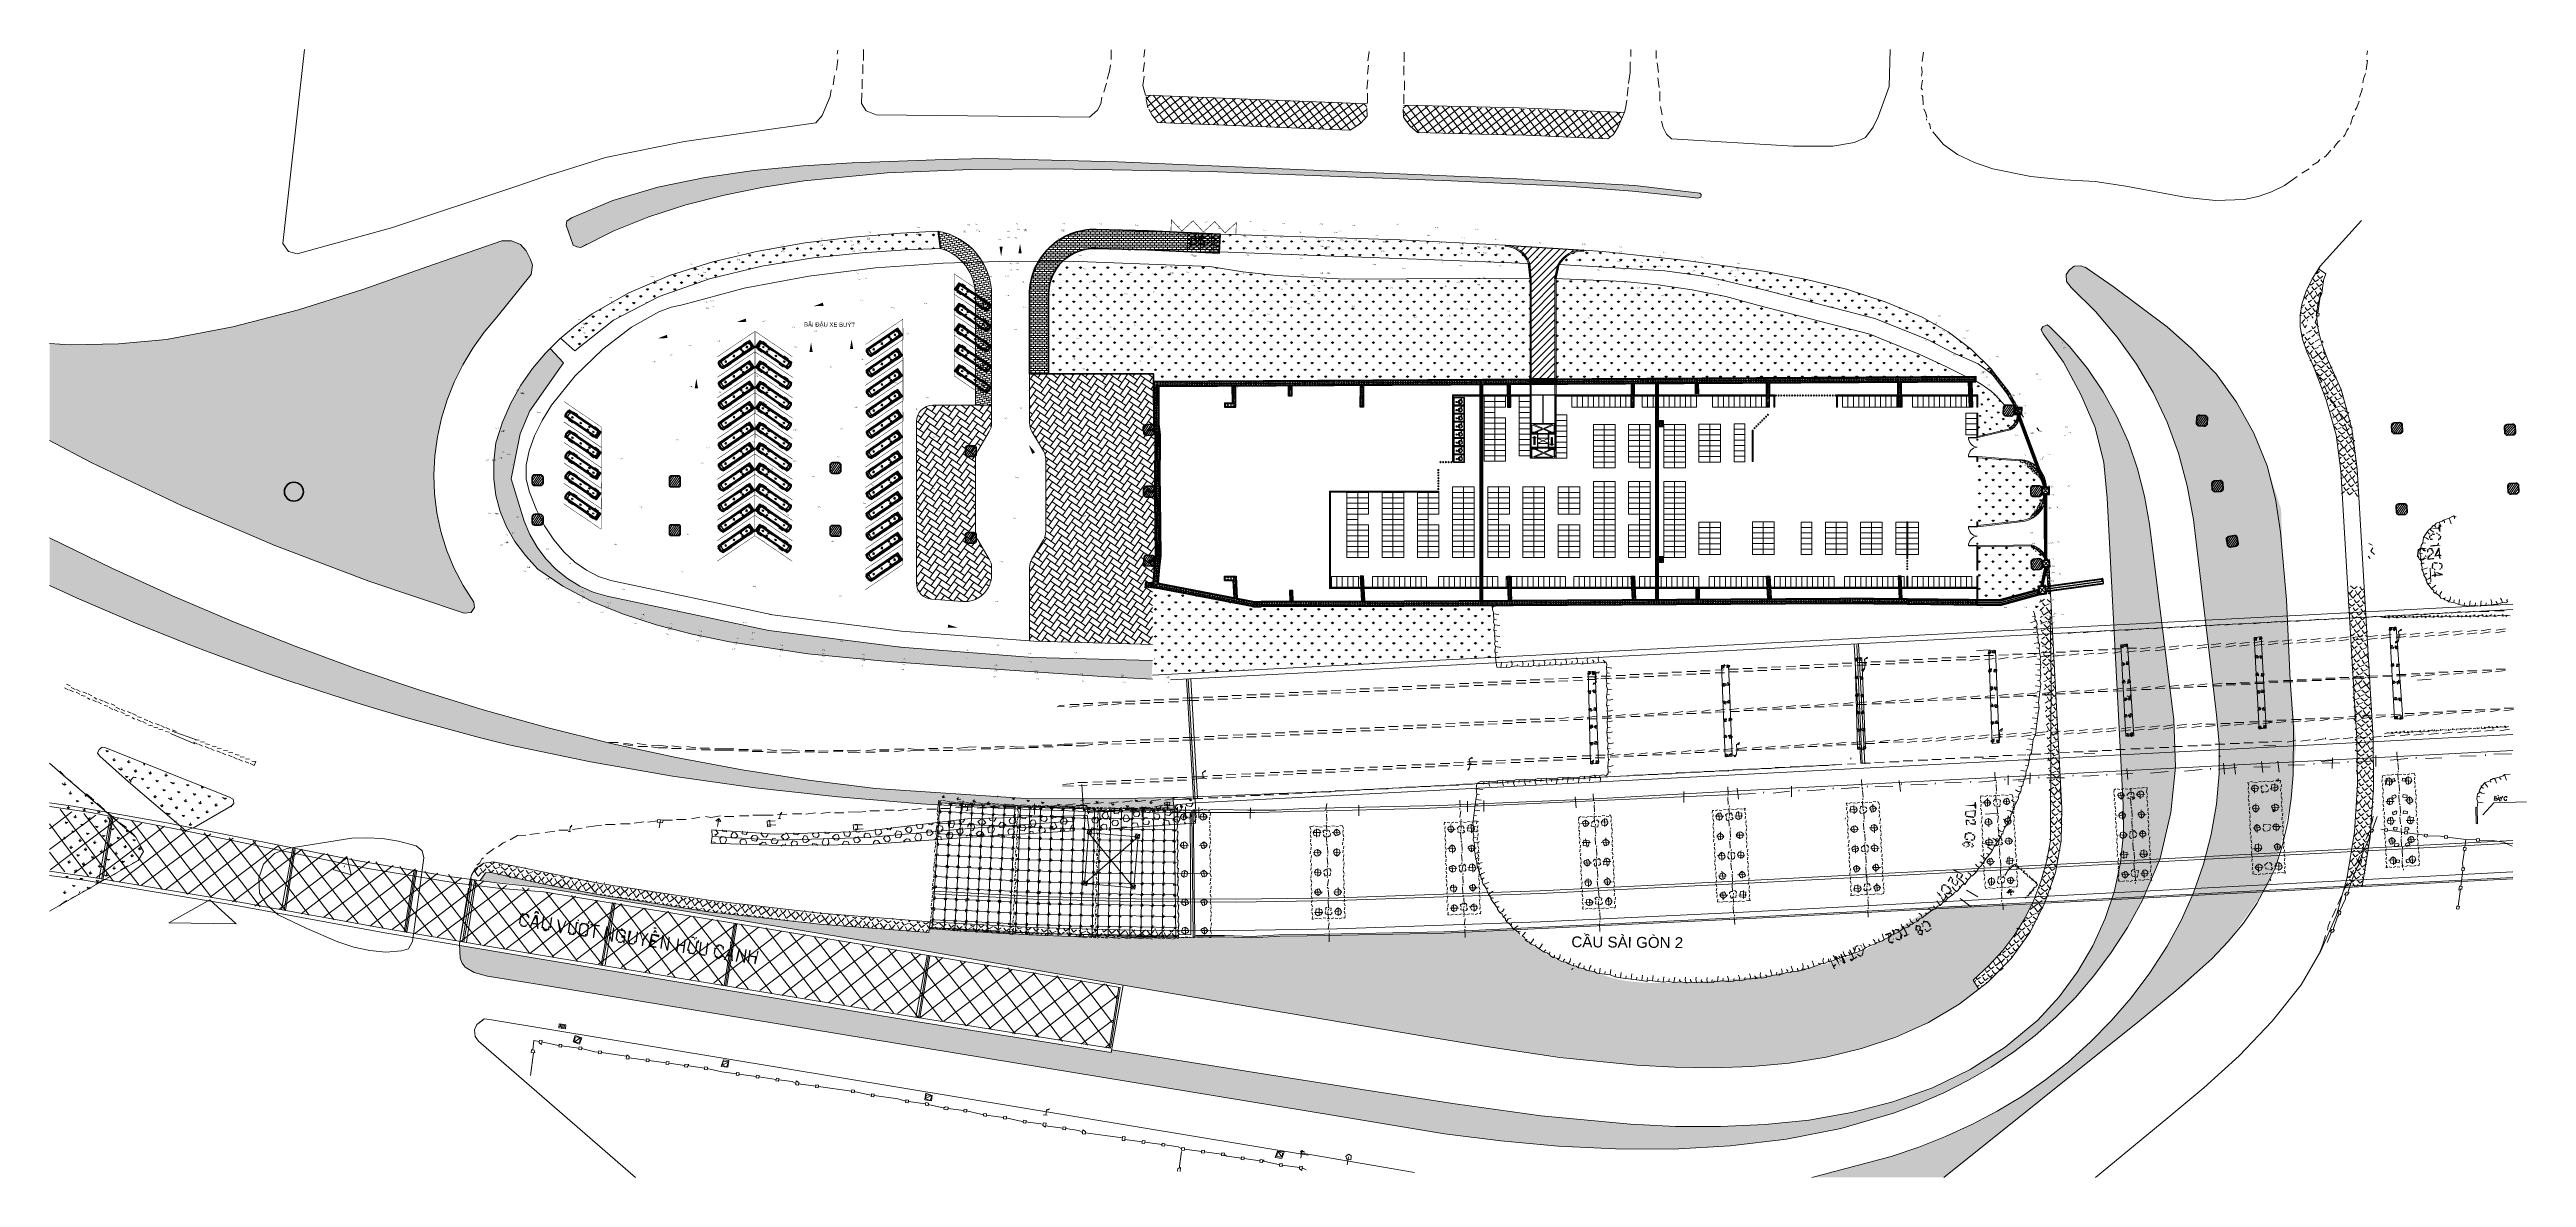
# Model space of a CAD drawing. Header units: millimetres. Extents: x -286774 to 170591, y -126585 to 81607.
import ezdxf
from ezdxf.enums import TextEntityAlignment as Align

# ---------------------------------------------------------------- set-up
doc = ezdxf.new("R2010")
doc.units = ezdxf.units.MM
doc.header["$LTSCALE"] = 100
doc.header["$MEASUREMENT"] = 0
for name, pattern in [('CENTERX2', [4, 2.5, -0.5, 0.5, -0.5]), ('DASHED', [19.05, 12.7, -6.35]), ('INTERROMPU2', [9.525, 6.35, -3.175])]:
    doc.linetypes.add(name, pattern=pattern)
for name, color, linetype in [('01-BXAS-mat bang tong the san duong$0$A-FUR', 252, 'Continuous'), ('05 Blue', 5, 'Continuous'), ('con_hidden', 4, 'DASHED'), ('detail', 7, 'Continuous'), ('English', 4, 'Continuous'), ('L1-DRAINAGE-LONG_DITCH', 6, 'Continuous'), ('L1-DRAINAGE-TRANS_PIPE', 230, 'CENTERX2'), ('PIER SYSTRA', 170, 'Continuous'), ('TEXT', 255, 'Continuous'), ('VACH SON PHAN LAN', 7, 'Continuous')]:
    doc.layers.add(name, color=color, linetype=linetype)
for name, color, linetype, lineweight in [('1', 1, 'Continuous', 15), ('1.Fence Wall', 2, 'Continuous', 15), ('2', 2, 'Continuous', 18), ('3.Curb', 6, 'Continuous', 15), ('4', 4, 'DASHED', 13), ('8', 8, 'Continuous', 5), ('ARC-PARKING', 2, 'Continuous', 5), ('ARC-VIEW', 90, 'Continuous', 5), ('ARC_CON-CUT', 130, 'Continuous', 40), ('ARC_CON-HIDE', 50, 'INTERROMPU2', 0), ('ARC_GUTTER', 255, 'Continuous', 0), ('ARC_HATCH', 8, 'Continuous', 9), ('BOLLARD', 221, 'Continuous', 5), ('Crash barrier', 11, 'Continuous', 5), ('EXPANSION JOINT', 3, 'Continuous', 18), ('Fence', 1, 'Continuous', 9), ('gate', 5, 'Continuous', 9), ('net thay', 7, 'Continuous', 9), ('Plumbing Fixtures', 241, 'Continuous', 5), ('TAN CANG-profile- REVISE1$0$8', 17, 'Continuous', 0), ('trench cover', 74, 'Continuous', 0), ('UPVC D90', 6, 'Continuous', 30), ('X-FENCE_Suoi Tien Substation_Fence at yards_Elevation$0$$1$XBASE SUOI TIEN$0$A-Hatch', 8, 'Continuous', 5)]:
    doc.layers.add(name, color=color, linetype=linetype, lineweight=lineweight)
doc.layers.add('ARC-PAKING-AR', color=9, linetype='Continuous', lineweight=0, true_color=0x808080)
doc.layers.add('Elevation', color=1, linetype='Continuous', plot=False)
doc.styles.add('3A', font='arial.ttf', dxfattribs={"width": 0.9, "height": 3})
doc.styles.add('BOLLD', font='arial.ttf')
doc.styles.get("Standard").update_dxf_attribs({"font": 'arial.ttf'})
doc.styles.add('STYLE4', font='')
doc.styles.get('STYLE4').set_extended_font_data('VNI-Helve', bold=True)
pattern_1 = [(50, (-806699.35, -471950.36), (546.554, -47.81726), [57.15, -628.65]), (355, (-806699.35, -471950.36), (-105.73026, 573.17054), [45.72, -502.92175]), (100.451445, (-806653.8, -471954.34), (440.82374, 525.35326), [48.57003, -534.27073]), (46.1842, (-806699.35, -471797.96), (813.23712, -126.127), [85.725, -942.975]), (96.63556, (-806631.6, -471808.5), (712.2124, 742.2784), [72.8551, -801.4068]), (351.18415, (-806699.35, -471797.96), (712.2124, 742.2784), [68.5799, -754.3792]), (21, (-806623.15, -471836.06), (454.84317, -306.7956), [57.15, -628.65]), (326, (-806623.15, -471836.06), (185.4061, 552.5639), [45.72, -502.92]), (71.451445, (-806585.25, -471861.6), (640.24926, 245.7683), [48.57003, -534.2698]), (37.5, (-806699.35, -471950.36), (9.26581, 253.665117), [0, -496.824, 0, -510.54, 0, -504.825]), (7.5, (-806699.35, -471950.36), (200.45899, 300.541724), [0, -291.084, 0, -485.394, 0, -192.405]), (327.5, (-806869.28, -471950.36), (406.771786, -17.18623), [0, -190.5, 0, -594.36, 0, -788.67]), (317.5, (-806945.48, -471950.36), (444.38754, 76.27947), [0, -247.65, 0, -394.716, 0, -560.07])]
pattern_2 = [(90, (-806731.9, -471948.7), (-1257.2359, 1257.2359), [333.375, -2181.0967]), (45, (-806731.9, -471948.7), (-1257.236, 1257.236), [333.375, -1444.625]), (135, (-806731.9, -471948.7), (-1257.236, -1257.236), [333.375, -1444.625])]
pattern_3 = [(4e-10, (-28297.21, 2.145), (39.6875, 79.375), [0, -79.375])]
pattern_4 = [(45, (14.01851, 100.79559), (-0.03367596, 0.03367596), [])]
pattern_5 = [(45, (14.01851, 99.99527), (-0.03367596, 0.03367596), [])]
pattern_6 = [(56.08188, (-22.8601, -398.66258), (-0.26347288, 0.1771674), [])]
pattern_7 = [(56.08188, (55.44856, -161.80857), (-0.2634729, 0.1771674), [])]
pattern_8 = [(42.16942166, (-763311022.8, -1100614024.75), (534.94270884, -121.83624601), [57.15, -628.65]), (347.16942166, (-763311022.8, -1100614024.75), (-26.653135, 582.23102132), [45.72, -502.9217525]), (92.62086636, (-763310978.2, -1100614034.9), (508.28956922, 460.39475236), [48.5700264, -534.2707338]), (38.35362166, (-763311002, -1100613873.8), (788.46982162, -235.7498126), [85.725, -942.975]), (88.80497927, (-763310936.3, -1100613893.4), (806.70241643, 638.32194175), [72.8550694, -801.4068245]), (343.35357283, (-763311002, -1100613873.8), (806.70241646, 638.3219417), [68.5799012, -754.37919576]), (13.16942166, (-763310931.7, -1100613921.9), (408.80273008, -365.90460161), [57.15, -628.65]), (318.16942166, (-763310931.7, -1100613921.9), (258.9609091, 522.15086489), [45.72, -502.92]), (63.62086666, (-763310897.65, -1100613952.4), (667.76363858, 156.24626624), [48.5700264, -534.2698128]), (29.66942166, (-763311022.78, -1100614024.75), (43.739836838, 250.037343797), [0, -496.824, 0, -510.54, 0, -504.825]), (359.66942166, (-763311022.78, -1100614024.75), (239.536860654, 270.427857677), [0, -291.084, 0, -485.394, 0, -192.405]), (319.66942166, (-763311191.12, -1100614001.6), (400.637221727, -72.446315405), [0, -190.5, 0, -594.36, 0, -788.67]), (309.66942166, (-763311266.6, -1100613991.22), (450.63639386, 15.022914105), [0, -247.65, 0, -394.716, 0, -560.07])]

# ---------------------------------------------------------------- blocks, each defined once
blk = doc.blocks.new('c1')
at = {"layer": 'trench cover'}
blk.add_lwpolyline([(875, 345), (875, 250), (850, 200), (850, -200), (875, -250), (875, -345), (-25, -345), (-25, -250), (0, -200), (0, 200), (-25, 250), (-25, 345)], close=True, dxfattribs=at)
for centre in [(304, 200), (504, 200), (304, -200), (504, -200)]:
    blk.add_circle(centre, 30, dxfattribs=at)
blk = doc.blocks.new('*U28')
at = {"layer": 'trench cover', "xscale": 0.001, "yscale": 0.001, "zscale": 0.001}
blk.add_blockref('c1', (-0.425, 0), dxfattribs=at)
blk = doc.blocks.new('*U29')
at = {"layer": 'trench cover'}
for p in [(0, 0), (0.905, 0), (1.81, 0), (2.715, 0), (3.62, 0), (4.525, 0), (5.43, 0), (6.335, 0), (7.24, 0), (8.145, 0), (9.05, 0), (9.955, 0), (10.86, 0), (11.765, 0), (12.67, 0), (13.575, 0), (14.48, 0), (15.385, 0), (16.29, 0), (17.195, 0), (18.1, 0), (19.005, 0), (19.91, 0), (20.815, 0), (21.72, 0), (22.625, 0), (23.53, 0), (24.435, 0), (25.34, 0), (26.245, 0), (27.15, 0), (28.055, 0), (28.96, 0), (29.865, 0), (30.77, 0), (31.675, 0), (32.58, 0), (33.485, 0), (34.39, 0), (35.295, 0), (36.2, 0), (37.105, 0), (38.01, 0), (38.915, 0), (39.82, 0), (40.725, 0), (41.63, 0), (42.535, 0), (43.44, 0), (44.345, 0), (45.25, 0), (46.155, 0), (47.06, 0), (47.965, 0), (48.87, 0), (49.775, 0), (50.68, 0), (51.585, 0), (52.49, 0), (53.395, 0), (54.3, 0), (55.205, 0), (56.11, 0), (57.015, 0), (57.92, 0), (58.825, 0), (59.73, 0), (60.635, 0), (61.54, 0), (62.445, 0), (63.35, 0), (64.255, 0), (65.16, 0), (66.065, 0), (66.97, 0), (67.875, 0), (68.78, 0), (69.685, 0), (70.59, 0), (71.495, 0), (72.4, 0), (73.305, 0), (74.21, 0), (75.115, 0), (76.02, 0), (76.925, 0), (77.83, 0), (78.735, 0), (79.64, 0), (80.545, 0), (81.45, 0), (82.355, 0), (83.26, 0), (84.165, 0), (85.07, 0), (85.975, 0), (86.88, 0), (87.785, 0), (88.69, 0), (89.595, 0), (90.5, 0), (91.405, 0), (92.31, 0), (93.215, 0), (94.12, 0), (95.025, 0), (95.93, 0), (96.835, 0), (97.74, 0), (98.645, 0), (99.55, 0), (100.455, 0), (101.36, 0), (102.265, 0), (103.17, 0), (104.075, 0), (104.98, 0), (105.885, 0), (106.79, 0), (107.695, 0), (108.6, 0), (109.505, 0), (110.41, 0), (111.315, 0), (112.22, 0), (113.125, 0), (114.03, 0), (114.935, 0), (115.84, 0), (116.745, 0), (117.65, 0), (118.555, 0), (119.46, 0), (120.365, 0), (121.27, 0), (122.175, 0), (123.08, 0), (123.985, 0), (124.89, 0), (125.795, 0), (126.7, 0), (127.605, 0), (128.51, 0), (129.415, 0), (130.32, 0), (131.225, 0), (132.13, 0), (133.035, 0), (133.94, 0), (134.845, 0), (135.75, 0), (136.655, 0), (137.56, 0), (138.465, 0), (139.37, 0), (140.275, 0), (141.18, 0), (142.085, 0), (142.99, 0), (143.895, 0), (144.8, 0), (145.705, 0), (146.61, 0), (147.515, 0), (148.42, 0)]:
    blk.add_blockref('*U28', p, dxfattribs=at)
blk = doc.blocks.new('*U26')
at = {"layer": 'trench cover', "xscale": 0.001, "yscale": 0.001, "zscale": 0.001, "rotation": 90}
blk.add_blockref('c1', (0, -0.425), dxfattribs=at)
blk = doc.blocks.new('*U27')
at = {"layer": 'trench cover'}
for p in [(0, 0), (0, -0.905), (0, -1.81), (0, -2.715), (0, -3.62), (0, -4.525), (0, -5.43)]:
    blk.add_blockref('*U26', p, dxfattribs=at)
blk = doc.blocks.new('*U24')
at = {"layer": 'trench cover', "xscale": 0.001, "yscale": 0.001, "zscale": 0.001}
blk.add_blockref('c1', (-0.425, 0), dxfattribs=at)
blk = doc.blocks.new('*U25')
at = {"layer": 'trench cover'}
for p in [(0, 0), (0.905, 0), (1.81, 0), (2.715, 0), (3.62, 0), (4.525, 0), (5.43, 0), (6.335, 0), (7.24, 0), (8.145, 0), (9.05, 0), (9.955, 0), (10.86, 0), (11.765, 0), (12.67, 0), (13.575, 0), (14.48, 0), (15.385, 0), (16.29, 0), (17.195, 0), (18.1, 0), (19.005, 0), (19.91, 0), (20.815, 0), (21.72, 0), (22.625, 0), (23.53, 0), (24.435, 0), (25.34, 0), (26.245, 0), (27.15, 0), (28.055, 0), (28.96, 0), (29.865, 0), (30.77, 0), (31.675, 0), (32.58, 0), (33.485, 0), (34.39, 0), (35.295, 0), (36.2, 0), (37.105, 0), (38.01, 0), (38.915, 0), (39.82, 0), (40.725, 0), (41.63, 0), (42.535, 0), (43.44, 0), (44.345, 0)]:
    blk.add_blockref('*U24', p, dxfattribs=at)
blk = doc.blocks.new('*U20')
at = {"layer": 'trench cover', "xscale": 0.001, "yscale": 0.001, "zscale": 0.001}
blk.add_blockref('c1', (-0.425, 0), dxfattribs=at)
blk = doc.blocks.new('*U21')
at = {"layer": 'trench cover'}
for p in [(0, 0), (0.905, 0), (1.81, 0), (2.715, 0), (3.62, 0), (4.525, 0), (5.43, 0), (6.335, 0), (7.24, 0), (8.145, 0), (9.05, 0), (9.955, 0), (10.86, 0), (11.765, 0), (12.67, 0), (13.575, 0), (14.48, 0), (15.385, 0), (16.29, 0), (17.195, 0), (18.1, 0), (19.005, 0), (19.91, 0), (20.815, 0), (21.72, 0), (22.625, 0), (23.53, 0), (24.435, 0), (25.34, 0), (26.245, 0), (27.15, 0), (28.055, 0), (28.96, 0), (29.865, 0), (30.77, 0), (31.675, 0), (32.58, 0), (33.485, 0), (34.39, 0), (35.295, 0), (36.2, 0), (37.105, 0), (38.01, 0), (38.915, 0), (39.82, 0), (40.725, 0), (41.63, 0), (42.535, 0), (43.44, 0), (44.345, 0)]:
    blk.add_blockref('*U20', p, dxfattribs=at)
blk = doc.blocks.new('*U22')
at = {"layer": 'trench cover', "xscale": 0.001, "yscale": 0.001, "zscale": 0.001}
blk.add_blockref('c1', (-0.425, 0), dxfattribs=at)
blk = doc.blocks.new('*U23')
at = {"layer": 'trench cover'}
for p in [(0, 0), (0.905, 0), (1.81, 0), (2.715, 0), (3.62, 0), (4.525, 0), (5.43, 0), (6.335, 0), (7.24, 0), (8.145, 0), (9.05, 0), (9.955, 0), (10.86, 0), (11.765, 0), (12.67, 0), (13.575, 0), (14.48, 0), (15.385, 0)]:
    blk.add_blockref('*U22', p, dxfattribs=at)
blk = doc.blocks.new('*U18')
at = {"layer": 'trench cover', "xscale": 0.001, "yscale": 0.001, "zscale": 0.001}
blk.add_blockref('c1', (-0.425, 0), dxfattribs=at)
blk = doc.blocks.new('*U19')
at = {"layer": 'trench cover'}
for p in [(0, 0), (0.905, 0), (1.81, 0), (2.715, 0), (3.62, 0), (4.525, 0), (5.43, 0), (6.335, 0), (7.24, 0), (8.145, 0), (9.05, 0), (9.955, 0), (10.86, 0), (11.765, 0), (12.67, 0), (13.575, 0), (14.48, 0), (15.385, 0)]:
    blk.add_blockref('*U18', p, dxfattribs=at)
blk = doc.blocks.new('*U16')
at = {"layer": 'trench cover', "xscale": 0.001, "yscale": 0.001, "zscale": 0.001}
blk.add_blockref('c1', (-0.425, 0), dxfattribs=at)
blk = doc.blocks.new('*U17')
at = {"layer": 'trench cover'}
for p in [(0, 0), (0.905, 0), (1.81, 0), (2.715, 0), (3.62, 0), (4.525, 0), (5.43, 0), (6.335, 0), (7.24, 0), (8.145, 0)]:
    blk.add_blockref('*U16', p, dxfattribs=at)
blk = doc.blocks.new('ttc')
at = {"ltscale": 0.8, "flags": 128}
for points in [[(143.34, 20.31), (144.73, 20.47)], [(143.5, 18.92), (143.34, 20.31)], [(143.5, 18.92), (144.89, 19.08)], [(143.51, 20.18), (144.6, 20.3)], [(143.63, 19.09), (143.51, 20.18)], [(143.63, 19.09), (144.72, 19.21)], [(144.72, 19.21), (144.6, 20.3)], [(144.89, 19.08), (144.73, 20.47)], [(150.36, 6.38), (151.75, 6.57)], [(150.55, 4.99), (150.36, 6.38)], [(150.53, 6.25), (151.62, 6.4)], [(150.68, 5.16), (150.53, 6.25)], [(150.55, 4.99), (151.94, 5.18)], [(150.68, 5.16), (151.77, 5.31)], [(151.77, 5.31), (151.62, 6.4)], [(151.94, 5.18), (151.75, 6.57)], [(152.22, -6.99), (153.59, -6.69)], [(152.53, -8.36), (152.22, -6.99)], [(152.4, -7.11), (153.47, -6.87)], [(152.64, -8.18), (152.4, -7.11)], [(152.53, -8.36), (153.89, -8.06)], [(152.64, -8.18), (153.71, -7.94)], [(153.71, -7.94), (153.47, -6.87)], [(153.89, -8.06), (153.59, -6.69)], [(-10.13, -33.51), (-10.09, -34.52)], [(-9.88, -33.51), (-10.13, -33.52)], [(-9.67, -33.7), (-10.12, -33.72)], [(-8.6, -34.26), (-10.1, -34.32)], [(-8.59, -34.46), (-10.09, -34.52)], [(-8.89, -33.32), (-9.89, -33.36)], [(-9.89, -33.36), (-9.88, -33.51)], [(-9.69, -33.35), (-9.67, -33.7)], [(-9.09, -33.32), (-9.07, -33.67)], [(-8.62, -33.66), (-9.07, -33.67)], [(-8.89, -33.32), (-8.88, -33.47)], [(-8.63, -33.46), (-8.88, -33.47)], [(-8.63, -33.46), (-8.59, -34.46)]]:
    blk.add_lwpolyline(points, dxfattribs=at)
at = {"ltscale": 0.8}
for points in [[(152.57, -13.41), (153.92, -13.03), (153.49, -11.49), (152.14, -11.87)], [(152.68, -13.23), (153.74, -12.92), (153.39, -11.67), (152.33, -11.97)]]:
    blk.add_lwpolyline(points, close=True, dxfattribs=at)
at = {"layer": '4', "ltscale": 0.8, "flags": 128}
for points in [[(143.56, 20.14), (144.55, 20.25)], [(143.67, 19.14), (143.56, 20.14)], [(143.67, 19.14), (144.67, 19.26)], [(144.67, 19.26), (144.55, 20.25)], [(50.43, 11.72), (50.13, 11.67)], [(150.59, 6.21), (151.58, 6.34)], [(150.72, 5.21), (150.59, 6.21)], [(150.72, 5.21), (151.71, 5.35)], [(151.71, 5.35), (151.58, 6.34)], [(152.46, -7.15), (153.44, -6.93)], [(152.68, -8.12), (152.46, -7.15)], [(152.68, -8.12), (153.65, -7.9)], [(153.65, -7.9), (153.44, -6.93)], [(78.43, -24.47), (78.73, -24.43)], [(28.94, -31.58), (29.24, -31.53)]]:
    blk.add_lwpolyline(points, dxfattribs=at)
at = {"layer": '4', "ltscale": 0.8}
blk.add_lwpolyline([(152.71, -13.16), (153.67, -12.89), (153.35, -11.73), (152.39, -12.01)], close=True, dxfattribs=at)
at = {"layer": '4', "ltscale": 0.8, "flags": 128}
for points, elevation in [([(103.18, -20.92), (103.48, -20.88)], -0.05), ([(55.77, -27.72), (56.07, -27.68)], 0.15), ([(5.48, -34.2), (5.79, -34.22)], 0.01), ([(15.81, -33.46), (16.11, -33.42)], 0.03)]:
    blk.add_lwpolyline(points, dxfattribs=dict(at, elevation=elevation))
at = {"layer": 'con_hidden', "ltscale": 0.02, "flags": 128}
for points in [[(-14.4, -5.55), (-13.45, -5.32)], [(-14.36, -5.8), (-13.39, -5.56)], [(-12.83, -16.83), (-11.84, -16.69)], [(-12.83, -16.83), (-11.84, -16.69)], [(-12.79, -17.08), (-11.8, -16.94)], [(-12.79, -17.08), (-11.8, -16.94)], [(-11.05, -29.42), (-10.05, -29.38)], [(-11.05, -29.42), (-10.05, -29.38)], [(-11.04, -29.67), (-10.04, -29.63)], [(-11.04, -29.67), (-10.04, -29.63)]]:
    blk.add_lwpolyline(points, dxfattribs=at)
at = {"layer": 'con_hidden', "ltscale": 0.02}
for centre in [(-14.39, -5.67), (-12.81, -16.95), (-12.81, -16.95), (-11.04, -29.55), (-11.04, -29.55)]:
    blk.add_circle(centre, 0.125, dxfattribs=at)
at = {"layer": 'L1-DRAINAGE-LONG_DITCH', "ltscale": 0.1}
blk.add_line((135.43, 24.12), (135.34, 24.71), dxfattribs=at)
at = {"layer": 'L1-DRAINAGE-LONG_DITCH', "ltscale": 0.8, "flags": 128}
for points in [[(-14.77, 3.37), (135.51, 24.94)], [(-14.61, 3.24), (135.39, 24.77)], [(-11.11, -15.71), (-12.35, -6.26), (-12.81, -4.31), (-13.81, 2.65), (135.49, 24.08)], [(-10.96, -15.69), (-12.2, -6.23), (-12.67, -4.28), (-13.64, 2.52), (135.66, 23.95)], [(134.91, 23.84), (135.7, 19.22), (135.1, 19.14), (134.32, 23.76)], [(134.81, 23.83), (135.58, 19.3), (135.18, 19.25), (134.42, 23.77)], [(135.39, 24.77), (135.49, 24.08)], [(135.51, 24.94), (135.66, 23.95)], [(97.97, 14.03), (97.39, 18.46)], [(98.05, 14.14), (97.49, 18.47)], [(98.45, 14.2), (97.89, 18.53)], [(98.56, 14.11), (97.99, 18.54)], [(121.97, 21.99), (122.65, 17.42), (122.05, 17.34), (121.38, 21.9)], [(121.87, 21.97), (122.53, 17.51), (122.14, 17.45), (121.48, 21.92)], [(84.65, 14.71), (84.38, 16.59)], [(85.25, 14.79), (84.65, 14.71)], [(85.25, 14.79), (84.98, 16.68)], [(98.56, 14.11), (97.97, 14.03)], [(98.45, 14.2), (98.05, 14.14)], [(49.98, 11.65), (50.6, 7.51), (51.19, 7.6), (50.58, 11.74)], [(50.08, 11.67), (50.68, 7.63), (51.08, 7.68), (50.48, 11.72)], [(-13.65, -4.47), (-14.77, 3.37)], [(-11.81, -15.81), (-13.04, -6.38), (-13.5, -4.44), (-14.61, 3.24)], [(-1.29, 1.18), (0.22, 1.39)], [(-13.18, -6.41), (-13.65, -4.47)], [(-13.18, -6.41), (-11.96, -15.83)], [(127.65, -17.61), (126.9, -13.48), (126.31, -13.57), (127.05, -17.68)], [(127.55, -17.62), (126.82, -13.6), (126.42, -13.65), (127.15, -17.66)], [(128.71, -18.48), (145.74, -16.34), (152.56, -13.42), (152.28, -12.45), (145.48, -15.36), (128.58, -17.49)], [(128.69, -18.33), (145.7, -16.19), (152.38, -13.33), (152.19, -12.65), (145.52, -15.51), (128.6, -17.64)], [(-11.96, -15.83), (-11.68, -17.81)], [(-11.81, -15.81), (-11.53, -17.79)], [(-11.68, -17.81), (-10.08, -28.51)], [(-11.53, -17.79), (-9.93, -28.5), (-9.85, -30.5)], [(-11.11, -15.71), (-10.84, -17.69)], [(-10.96, -15.69), (-10.69, -17.67)], [(-10.84, -17.69), (-9.23, -28.43), (-9.15, -30.47)], [(-10.69, -17.66), (-9.08, -28.42)], [(128.58, -17.49), (116.18, -19.05)], [(128.6, -17.64), (116.2, -19.2)], [(141.36, -15.88), (141.49, -16.87)], [(26.64, -31.91), (116.18, -19.05)], [(26.66, -32.06), (116.2, -19.2)], [(26.76, -32.75), (116.3, -19.89)], [(26.78, -32.9), (116.32, -20.04)], [(78.29, -24.49), (77.47, -20.28), (78.07, -20.2), (78.88, -24.41)], [(78.38, -24.47), (77.59, -20.37), (77.99, -20.31), (78.78, -24.43)], [(116.3, -19.89), (128.7, -18.33)], [(116.32, -20.04), (128.72, -18.48)], [(29.39, -31.51), (28.53, -27.01), (27.94, -27.1), (28.79, -31.6)], [(55.62, -27.75), (54.85, -23.4), (55.44, -23.31), (56.22, -27.66)], [(55.72, -27.73), (54.96, -23.48), (55.36, -23.43), (56.12, -27.68)], [(-10.08, -28.51), (-10, -30.51)], [(-10, -30.51), (-9.89, -33.41)], [(-9.85, -30.5), (-9.74, -33.4)], [(-9.15, -30.47), (-9.04, -33.32)], [(-9.08, -28.42), (-9, -30.47)], [(-9, -30.47), (-8.89, -33.32)], [(3.07, -30.52), (5.2, -30.22)], [(3.19, -31.31), (4.75, -31.09)], [(3.19, -31.31), (4.69, -31.1)], [(26.64, -31.91), (10.45, -34.23)], [(-11.2, -33.38), (-11.2, -33.96), (-11.12, -33.96), (-11.28, -34.07), (-11.2, -34.07), (-11.19, -34.62)], [(-11.2, -33.52), (-10.14, -33.51)], [(-11.2, -33.67), (-10.14, -33.66)], [(-10.09, -34.36), (-11.19, -34.37)], [(-10.09, -34.51), (-11.19, -34.52)], [(-9.07, -33.69), (-9.67, -33.71)], [(-9.67, -33.71), (-9.65, -34.31)], [(-9.07, -33.69), (-9.05, -34.27)], [(-8.64, -33.61), (9.28, -34.55), (10.47, -34.38)], [(-8.63, -33.46), (9.28, -34.4)], [(9.4, -35.39), (-8.59, -34.46)], [(10.57, -35.07), (9.39, -35.24), (-8.58, -34.31)], [(9.27, -34.4), (10.45, -34.23)], [(9.4, -35.39), (10.59, -35.22)], [(26.66, -32.06), (10.47, -34.38)], [(26.76, -32.75), (10.57, -35.07)], [(26.78, -32.9), (10.59, -35.22)]]:
    blk.add_lwpolyline(points, dxfattribs=at)
at = {"layer": 'L1-DRAINAGE-LONG_DITCH', "ltscale": 0.3}
for points in [[(-14.55, 3.2), (135.34, 24.71)], [(-13.87, 2.69), (135.43, 24.12)], [(135.23, 19.3), (134.47, 23.78)], [(135.53, 19.35), (134.76, 23.82)], [(135.34, 24.71), (135.43, 24.12)], [(97.84, 18.52), (98.39, 14.24), (98.1, 14.2), (97.54, 18.48)], [(135.53, 19.35), (135.23, 19.3)], [(84.53, 16.61), (84.78, 14.88), (85.08, 14.92), (84.83, 16.65)], [(122.48, 17.55), (122.18, 17.51)], [(50.13, 11.67), (50.73, 7.68), (51.02, 7.72), (50.43, 11.72)], [(73.63, 10.83), (73.33, 10.79)], [(-1.13, 1.06), (0.4, 1.27)], [(-1.06, 0.56), (0.77, 0.81)], [(127.5, -17.63), (126.77, -13.65), (126.48, -13.7), (127.2, -17.66)], [(102.71, -16.96), (102.41, -17.01)], [(77.64, -20.41), (78.43, -24.47)], [(77.94, -20.37), (78.73, -24.43)], [(29.24, -31.53), (28.4, -27.18), (28.11, -27.23), (28.94, -31.58)], [(55.02, -23.52), (55.31, -23.48)], [(3.24, -30.64), (5.07, -30.39)], [(3.31, -31.14), (4.87, -30.93)]]:
    blk.add_lwpolyline(points, dxfattribs=at)
for points, elevation in [([(122.18, 17.51), (121.53, 21.92)], 0.12), ([(122.48, 17.55), (121.82, 21.97)], 0.12), ([(73.33, 10.79), (72.79, 14.93)], 0.01), ([(73.63, 10.83), (73.09, 14.97)], 0.01), ([(10.42, 4.21), (10.17, 5.94)], 0.07), ([(10.71, 4.25), (10.47, 5.98)], 0.07), ([(23.6, 7.86), (24.09, 4.02), (23.79, 3.98), (23.3, 7.82)], 0.01), ([(-1.13, 1.06), (-1.06, 0.56)], -0.01), ([(0.4, 1.27), (-0.06, 4.47)], 0.01), ([(0.77, 0.81), (0.24, 4.51)], 0.01), ([(10.71, 4.25), (10.42, 4.21)], 0.07), ([(102.41, -17.01), (103.18, -20.92)], -0.05), ([(102.41, -17.01), (103.18, -20.92)], -0.05), ([(102.71, -16.96), (103.48, -20.88)], -0.05), ([(77.94, -20.37), (77.64, -20.41)], 0), ([(90.35, -22.76), (90.08, -20.93), (89.79, -20.97), (90.05, -22.8)], 0.07), ([(55.77, -27.72), (55.02, -23.52)], 0.15), ([(56.07, -27.68), (55.31, -23.48)], 0.15), ([(3.31, -31.14), (3.24, -30.64)], -0.01), ([(4.87, -30.93), (5.48, -34.2)], 0.01), ([(5.07, -30.39), (5.79, -34.22)], 0.01), ([(16.11, -33.42), (15.8, -31.59), (15.51, -31.64), (15.81, -33.46)], 0.03)]:
    blk.add_lwpolyline(points, dxfattribs=dict(at, elevation=elevation))
at = {"layer": 'L1-DRAINAGE-LONG_DITCH', "ltscale": 0.8, "flags": 128}
for points, elevation in [([(72.64, 14.91), (73.2, 10.62), (73.8, 10.7), (73.24, 14.99)], 0.01), ([(72.74, 14.92), (73.29, 10.74), (73.68, 10.79), (73.14, 14.98)], 0.01), ([(10.61, 6), (10.88, 4.12), (10.29, 4.04), (10.02, 5.92)], 0.07), ([(23.75, 7.89), (24.26, 3.89), (23.67, 3.81), (23.15, 7.8)], 0.01), ([(23.65, 7.87), (24.15, 3.98), (23.75, 3.92), (23.25, 7.81)], 0.01), ([(0.22, 1.39), (-0.26, 4.44)], 0.01), ([(0.94, 0.68), (0.39, 4.53)], 0.01), ([(103.03, -20.94), (102.24, -16.88), (102.83, -16.79), (103.63, -20.86)], -0.05), ([(103.13, -20.93), (102.36, -16.96), (102.75, -16.91), (103.53, -20.87)], -0.05), ([(90.21, -20.76), (89.62, -20.85)], 0.07), ([(89.62, -20.85), (89.9, -22.83)], 0.07), ([(90.21, -20.76), (90.5, -22.74)], 0.07), ([(4.75, -31.09), (5.33, -34.19)], 0.01), ([(5.2, -30.22), (5.94, -34.22)], 0.01), ([(16.26, -33.4), (15.93, -31.42), (15.34, -31.51), (15.66, -33.48)], 0.03)]:
    blk.add_lwpolyline(points, dxfattribs=dict(at, elevation=elevation))
at = {"layer": 'L1-DRAINAGE-LONG_DITCH', "ltscale": 0.3, "flags": 128}
for points in [[(-11.48, -17.78), (-11.76, -15.8), (-12.99, -6.37), (-13.45, -4.44), (-14.55, 3.2)], [(-12.86, -4.32), (-13.87, 2.69)], [(-12.4, -6.27), (-12.86, -4.32)], [(-11.16, -15.72), (-12.4, -6.27)], [(141.39, -16.08), (145.53, -15.56), (152.34, -12.64)], [(141.46, -16.67), (145.69, -16.14), (152.5, -13.22)], [(-11.48, -17.78), (-9.88, -28.49)], [(-11.16, -15.72), (-10.89, -17.69)], [(-10.89, -17.69), (-9.28, -28.43)], [(128.61, -17.69), (116.21, -19.25)], [(128.69, -18.28), (116.29, -19.85)], [(128.61, -17.69), (141.19, -16.1), (141.26, -16.7)], [(128.69, -18.28), (141.26, -16.7)], [(26.67, -32.11), (116.21, -19.25)], [(26.75, -32.7), (116.29, -19.85)], [(-9.88, -28.49), (-9.8, -30.5)], [(-9.8, -30.5), (-9.69, -33.35)], [(-9.28, -28.43), (-9.2, -30.48)], [(-9.2, -30.48), (-9.09, -33.32)], [(-10.12, -33.71), (-11.2, -33.72)], [(-11.19, -34.32), (-10.1, -34.32)], [(10.48, -34.43), (9.3, -34.6), (-8.62, -33.66)], [(-8.6, -34.26), (9.38, -35.19)], [(9.38, -35.19), (10.57, -35.02)], [(26.67, -32.11), (10.48, -34.43)], [(26.75, -32.7), (10.57, -35.02)]]:
    blk.add_lwpolyline(points, dxfattribs=at)
at = {"layer": 'L1-DRAINAGE-LONG_DITCH', "ltscale": 0.8, "extrusion": (0.991194, 0.132421, 0), "elevation": -1.12, "flags": 128}
blk.add_lwpolyline([(1.34, 0), (0.55, -0.01)], dxfattribs=at)
at = {"layer": 'L1-DRAINAGE-LONG_DITCH', "ltscale": 0.8, "extrusion": (-0.136273, 0.990671, 0), "elevation": 0.55, "flags": 128}
blk.add_lwpolyline([(1.12, -0.01), (-1.03, 0)], dxfattribs=at)
at = {"layer": 'L1-DRAINAGE-LONG_DITCH', "ltscale": 0.8, "extrusion": (-0.990141, -0.140071, 0), "elevation": 1.23, "flags": 128}
blk.add_lwpolyline([(31.44, 0), (30.65, -0.01)], dxfattribs=at)
at = {"layer": 'L1-DRAINAGE-TRANS_PIPE', "ltscale": 0.5, "flags": 128}
for points in [[(-14.21, 2.94), (135.39, 24.42)], [(151.08, 6.27), (144.17, 19.2)], [(152.95, -7.04), (151.22, 5.28)], [(-13.16, -4.38), (-14.21, 2.94)], [(-11.46, -15.76), (-12.69, -6.31)], [(152.87, -11.87), (153.18, -8.06)], [(-8.61, -33.96), (9.33, -34.9), (26.71, -32.4), (116.25, -19.55), (128.65, -17.99), (145.61, -15.85), (152.42, -12.93)], [(153.49, -12.23), (163.84, -9.33)], [(-9.5, -30.49), (-9.39, -33.34)], [(-11.2, -34.02), (-10.11, -34.01)], [(-10.11, -34.01), (-8.91, -33.97)]]:
    blk.add_lwpolyline(points, dxfattribs=at)
at = {"layer": 'L1-DRAINAGE-TRANS_PIPE', "ltscale": 0.3, "flags": 128}
for points in [[(150.87, 6.24), (143.96, 19.18)], [(150.92, 6.25), (144.01, 19.18)], [(151.24, 6.3), (144.33, 19.22)], [(151.29, 6.3), (144.38, 19.22)], [(152.75, -7.08), (151.02, 5.25)], [(152.8, -7.07), (151.07, 5.26)], [(153.1, -7), (151.37, 5.3)], [(153.14, -6.99), (151.42, 5.31)], [(152.67, -11.93), (152.98, -8.11)], [(152.72, -11.91), (153.03, -8.1)], [(153.02, -11.83), (153.33, -8.03)], [(153.07, -11.81), (153.38, -8.02)], [(153.36, -11.76), (163.72, -8.86)], [(153.38, -11.84), (163.64, -8.97)], [(153.6, -12.61), (164.05, -9.69)], [(153.62, -12.69), (163.97, -9.79)]]:
    blk.add_lwpolyline(points, dxfattribs=at)
at = {"layer": 'L1-DRAINAGE-TRANS_PIPE', "ltscale": 0.8, "flags": 128}
for points in [[(-12.69, -6.31), (-13.16, -4.38)], [(-11.19, -17.74), (-11.46, -15.76)], [(-11.19, -17.73), (-9.58, -28.46)], [(-9.58, -28.46), (-9.5, -30.49)]]:
    blk.add_lwpolyline(points, dxfattribs=at)
at = {"layer": 'L1-DRAINAGE-TRANS_PIPE', "ltscale": 0.3}
for centre, start, end in [((163.89, -9.06), 131.6301, 259.6516), ((163.67, -9.13), 311.6301, 79.6516), ((163.8, -9.59), 311.6301, 79.6516)]:
    blk.add_arc(centre, 0.267, start, end, dxfattribs=at)
at = {"layer": 'trench cover'}
blk.add_line((-10.01, -27.91), (-9.93, -28.5), dxfattribs=at)
for points in [[(135.48, 24.08), (134.39, 23.93), (134.38, 24.02), (134.4, 24.07), (134.34, 24.47), (134.31, 24.51), (134.29, 24.61), (135.38, 24.77)], [(134.81, 23.83), (134.72, 23.81), (134.67, 23.78), (134.57, 23.76), (134.52, 23.78), (134.42, 23.77), (134.59, 22.81), (134.68, 22.82), (134.73, 22.85), (134.82, 22.87), (134.88, 22.86), (134.97, 22.87)], [(121.87, 21.97), (121.77, 21.96), (121.73, 21.93), (121.63, 21.91), (121.58, 21.93), (121.48, 21.92), (121.62, 20.96), (121.72, 20.97), (121.76, 21), (121.86, 21.02), (121.92, 21), (122.01, 21.01)], [(122.01, 21.01), (121.92, 20.99), (121.87, 20.96), (121.77, 20.95), (121.72, 20.96), (121.63, 20.95), (121.76, 20.06), (121.85, 20.07), (121.9, 20.11), (122, 20.12), (122.05, 20.1), (122.14, 20.12)], [(122.14, 20.11), (122.05, 20.1), (122, 20.07), (121.9, 20.05), (121.85, 20.07), (121.76, 20.06), (121.89, 19.16), (121.98, 19.18), (122.03, 19.21), (122.13, 19.23), (122.18, 19.21), (122.28, 19.22)], [(122.28, 19.22), (122.18, 19.2), (122.14, 19.17), (122.04, 19.16), (121.98, 19.17), (121.89, 19.16), (122.02, 18.27), (122.12, 18.28), (122.16, 18.32), (122.26, 18.33), (122.31, 18.31), (122.41, 18.33)], [(122.14, 17.46), (122.53, 17.51), (122.41, 18.32), (122.31, 18.31), (122.27, 18.28), (122.17, 18.26), (122.12, 18.28), (122.02, 18.26)], [(134.97, 22.87), (134.88, 22.85), (134.83, 22.82), (134.73, 22.8), (134.68, 22.82), (134.59, 22.8), (134.74, 21.91), (134.83, 21.93), (134.88, 21.96), (134.98, 21.98), (135.03, 21.96), (135.12, 21.98)], [(135.12, 21.97), (135.03, 21.96), (134.98, 21.92), (134.89, 21.91), (134.83, 21.92), (134.74, 21.91), (134.89, 21.02), (134.98, 21.04), (135.03, 21.07), (135.13, 21.09), (135.18, 21.07), (135.27, 21.09)], [(135.27, 21.08), (135.18, 21.07), (135.14, 21.03), (135.04, 21.02), (134.98, 21.03), (134.89, 21.02), (135.04, 20.13), (135.13, 20.14), (135.18, 20.18), (135.28, 20.19), (135.33, 20.18), (135.42, 20.19)], [(135.19, 19.25), (135.57, 19.31), (135.43, 20.19), (135.33, 20.17), (135.29, 20.14), (135.19, 20.12), (135.13, 20.14), (135.04, 20.12)], [(97.99, 17.71), (97.89, 17.69), (97.85, 17.66), (97.75, 17.65), (97.7, 17.67), (97.6, 17.66), (97.72, 16.76), (97.81, 16.77), (97.86, 16.81), (97.96, 16.82), (98.01, 16.8), (98.1, 16.81)], [(98.11, 16.81), (98.01, 16.8), (97.96, 16.76), (97.87, 16.75), (97.81, 16.77), (97.72, 16.76), (97.83, 15.87), (97.93, 15.88), (97.98, 15.91), (98.07, 15.92), (98.13, 15.9), (98.22, 15.92)], [(98.22, 15.91), (98.13, 15.9), (98.08, 15.87), (97.98, 15.85), (97.93, 15.87), (97.84, 15.86), (97.95, 14.97), (98.05, 14.98), (98.09, 15.01), (98.19, 15.02), (98.24, 15.01), (98.34, 15.02)], [(98.06, 14.16), (98.44, 14.2), (98.34, 15.01), (98.24, 15), (98.2, 14.97), (98.1, 14.96), (98.05, 14.98), (97.95, 14.96)], [(50.55, 11.18), (50.46, 11.17), (50.41, 11.13), (50.32, 11.12), (50.26, 11.14), (50.17, 11.12), (50.3, 10.23), (50.39, 10.25), (50.44, 10.28), (50.54, 10.29), (50.59, 10.28), (50.69, 10.29)], [(50.69, 10.28), (50.59, 10.27), (50.55, 10.24), (50.45, 10.22), (50.4, 10.24), (50.3, 10.23), (50.43, 9.34), (50.53, 9.35), (50.57, 9.38), (50.67, 9.4), (50.73, 9.38), (50.82, 9.39)], [(50.82, 9.39), (50.73, 9.38), (50.68, 9.34), (50.58, 9.33), (50.53, 9.35), (50.43, 9.33), (50.57, 8.44), (50.66, 8.46), (50.71, 8.49), (50.81, 8.5), (50.86, 8.49), (50.95, 8.5)], [(50.69, 7.63), (51.07, 7.69), (50.95, 8.49), (50.86, 8.48), (50.81, 8.45), (50.71, 8.43), (50.66, 8.45), (50.57, 8.44)], [(-14.5, 2.55), (-14.51, 2.65), (-14.52, 2.7), (-14.58, 3.09), (-14.59, 3.14), (-14.6, 3.23), (-13.52, 3.39), (-13.5, 3.3), (-13.52, 3.24), (-13.46, 2.85), (-13.43, 2.8), (-13.42, 2.71)], [(-1.05, 0.51), (-1.06, 0.61), (-1.07, 0.66), (-1.11, 0.96), (-1.12, 1.01), (-1.13, 1.1), (-0.05, 1.25), (-0.03, 1.15), (-0.05, 1.1), (-0.01, 0.8), (0.02, 0.76), (0.03, 0.66)], [(-13.5, -4.45), (-13.4, -4.43), (-13.36, -4.39), (-12.97, -4.31), (-12.91, -4.33), (-12.82, -4.31), (-12.92, -3.63), (-13.01, -3.64), (-13.06, -3.67), (-13.45, -3.73), (-13.51, -3.71), (-13.6, -3.72)], [(-13.5, -4.45), (-13.4, -4.43), (-13.35, -4.45), (-12.96, -4.37), (-12.91, -4.33), (-12.82, -4.31), (-12.71, -4.75), (-12.81, -4.77), (-12.86, -4.76), (-13.25, -4.85), (-13.29, -4.89), (-13.39, -4.91)], [(-12.71, -4.75), (-12.48, -5.72), (-12.57, -5.74), (-12.63, -5.73), (-13.02, -5.82), (-13.06, -5.85), (-13.15, -5.88), (-13.38, -4.91), (-13.29, -4.89), (-13.24, -4.9), (-12.85, -4.81), (-12.81, -4.77)], [(-13.03, -6.37), (-12.94, -6.36), (-12.89, -6.32), (-12.5, -6.25), (-12.45, -6.27), (-12.35, -6.26), (-12.48, -5.72), (-12.57, -5.74), (-12.62, -5.78), (-13, -5.87), (-13.06, -5.86), (-13.15, -5.88)], [(126.81, -13.61), (126.43, -13.67), (126.58, -14.48), (126.67, -14.46), (126.72, -14.43), (126.81, -14.41), (126.87, -14.42), (126.96, -14.41)], [(126.74, -15.37), (126.83, -15.35), (126.88, -15.32), (126.98, -15.3), (127.03, -15.31), (127.12, -15.3), (126.96, -14.41), (126.87, -14.43), (126.82, -14.46), (126.73, -14.48), (126.67, -14.46), (126.58, -14.48)], [(126.9, -16.26), (126.99, -16.24), (127.04, -16.21), (127.14, -16.19), (127.19, -16.2), (127.29, -16.19), (127.12, -15.3), (127.03, -15.32), (126.99, -15.35), (126.89, -15.37), (126.83, -15.35), (126.74, -15.37)], [(127.06, -17.15), (127.16, -17.13), (127.2, -17.1), (127.3, -17.08), (127.35, -17.09), (127.45, -17.08), (127.29, -16.19), (127.19, -16.21), (127.15, -16.24), (127.05, -16.26), (127, -16.24), (126.9, -16.26)], [(-9.93, -28.49), (-9.83, -28.48), (-9.79, -28.46), (-9.39, -28.42), (-9.34, -28.44), (-9.24, -28.43), (-9.33, -27.83), (-9.42, -27.84), (-9.47, -27.87), (-9.87, -27.93), (-9.92, -27.92), (-10.01, -27.93)], [(-9.35, -34.33), (-9.35, -34.24), (-9.38, -34.19), (-9.4, -33.79), (-9.37, -33.74), (-9.38, -33.64), (-10.13, -33.67), (-10.12, -33.77), (-10.1, -33.82), (-10.08, -34.21), (-10.1, -34.27), (-10.1, -34.36)], [(-9.76, -32.63), (-9.67, -32.62), (-9.62, -32.65), (-9.22, -32.63), (-9.17, -32.6), (-9.07, -32.6), (-9.03, -33.62), (-9.13, -33.62), (-9.18, -33.6), (-9.58, -33.61), (-9.63, -33.64), (-9.72, -33.64)], [(-9.37, -33.64), (-8.64, -33.61), (-8.64, -33.71), (-8.66, -33.76), (-8.66, -34.16), (-8.64, -34.21), (-8.64, -34.3), (-9.35, -34.33), (-9.35, -34.24), (-9.33, -34.18), (-9.34, -33.78), (-9.37, -33.74)], [(9.39, -35.24), (8.61, -35.2), (8.62, -35.1), (8.65, -35.05), (8.67, -34.65), (8.65, -34.6), (8.65, -34.51), (9.36, -34.54), (9.36, -34.64), (9.34, -34.69), (9.36, -35.09), (9.39, -35.14)]]:
    blk.add_lwpolyline(points, close=True, dxfattribs=at)
for points in [[(97.5, 18.47), (97.6, 17.66), (97.7, 17.67), (97.74, 17.7), (97.84, 17.72), (97.89, 17.7), (97.99, 17.71), (97.88, 18.53)], [(50.09, 11.67), (50.17, 11.13), (50.26, 11.14), (50.31, 11.17), (50.41, 11.19), (50.46, 11.17), (50.55, 11.19), (50.47, 11.72)], [(0.35, 1.3), (-0.04, 1.25), (-0.03, 1.16), (0, 1.11), (0.04, 0.81), (0.03, 0.76), (0.04, 0.67), (0.82, 0.77)], [(-13.5, -4.45), (-13.4, -4.43), (-13.35, -4.45), (-12.96, -4.37), (-12.91, -4.33), (-12.82, -4.31)], [(127.55, -17.62), (127.45, -17.08), (127.35, -17.1), (127.31, -17.13), (127.21, -17.15), (127.16, -17.14), (127.06, -17.15), (127.16, -17.67)], [(-9.22, -28.98), (-9.31, -28.98), (-9.36, -28.96), (-9.76, -28.97), (-9.81, -29), (-9.91, -29), (-9.93, -28.5), (-9.83, -28.49), (-9.78, -28.51), (-9.38, -28.47), (-9.33, -28.44), (-9.24, -28.43), (-9.22, -28.98)], [(-11.2, -33.67), (-11.04, -33.67), (-11.04, -33.77), (-11.06, -33.82), (-11.06, -34.22), (-11.04, -34.27), (-11.04, -34.36), (-11.19, -34.36)], [(9.36, -34.54), (9.37, -34.64), (9.4, -34.69), (9.41, -35.09), (9.39, -35.14), (9.4, -35.24), (10.28, -35.11), (10.27, -35.01), (10.24, -34.97), (10.18, -34.57), (10.2, -34.52), (10.19, -34.43), (9.36, -34.54)]]:
    blk.add_lwpolyline(points, dxfattribs=at)
at = {"layer": 'trench cover', "elevation": 0.01}
for points in [[(72.75, 14.92), (72.84, 14.25), (72.93, 14.27), (72.98, 14.3), (73.08, 14.31), (73.13, 14.29), (73.22, 14.3), (73.13, 14.98)], [(23.26, 7.82), (23.3, 7.44), (23.4, 7.46), (23.44, 7.49), (23.54, 7.5), (23.6, 7.48), (23.69, 7.49), (23.64, 7.87)]]:
    blk.add_lwpolyline(points, dxfattribs=at)
for points in [[(73.22, 14.3), (73.13, 14.29), (73.08, 14.26), (72.98, 14.24), (72.93, 14.26), (72.84, 14.25), (72.95, 13.36), (73.05, 13.37), (73.09, 13.4), (73.19, 13.41), (73.24, 13.39), (73.34, 13.41)], [(73.34, 13.4), (73.25, 13.39), (73.2, 13.36), (73.1, 13.35), (73.05, 13.36), (72.95, 13.35), (73.07, 12.46), (73.16, 12.47), (73.21, 12.5), (73.31, 12.52), (73.36, 12.5), (73.46, 12.51)], [(73.46, 12.5), (73.36, 12.49), (73.32, 12.46), (73.22, 12.45), (73.16, 12.47), (73.07, 12.45), (73.19, 11.56), (73.28, 11.57), (73.33, 11.61), (73.42, 11.62), (73.48, 11.6), (73.57, 11.61)], [(73.29, 10.75), (73.68, 10.8), (73.57, 11.61), (73.48, 11.59), (73.43, 11.56), (73.33, 11.55), (73.28, 11.57), (73.19, 11.56)], [(23.69, 7.49), (23.6, 7.48), (23.55, 7.44), (23.45, 7.43), (23.4, 7.45), (23.3, 7.44), (23.42, 6.55), (23.51, 6.56), (23.56, 6.59), (23.66, 6.6), (23.71, 6.58), (23.81, 6.6)], [(23.81, 6.59), (23.71, 6.58), (23.67, 6.55), (23.57, 6.53), (23.52, 6.55), (23.42, 6.54), (23.54, 5.65), (23.63, 5.66), (23.68, 5.69), (23.78, 5.7), (23.83, 5.69), (23.92, 5.7)], [(23.92, 5.69), (23.83, 5.68), (23.78, 5.65), (23.68, 5.64), (23.63, 5.65), (23.54, 5.64), (23.65, 4.75), (23.75, 4.76), (23.79, 4.79), (23.89, 4.81), (23.94, 4.79), (24.04, 4.8)], [(23.76, 3.94), (24.14, 3.98), (24.04, 4.8), (23.95, 4.78), (23.9, 4.75), (23.8, 4.74), (23.75, 4.76), (23.65, 4.75)]]:
    blk.add_lwpolyline(points, close=True, dxfattribs=at)
at = {"layer": 'trench cover', "extrusion": (0.000224928, -0.00165, 0.999999), "elevation": 0}
blk.add_lwpolyline([(-0.1, 4.46), (-0.07, 4.22), (0.03, 4.24), (0.07, 4.27), (0.17, 4.28), (0.23, 4.26), (0.32, 4.28), (0.29, 4.52)], dxfattribs=at)
for points in [[(0.32, 4.27), (0.23, 4.26), (0.18, 4.23), (0.08, 4.21), (0.03, 4.23), (-0.07, 4.22), (0.06, 3.33), (0.16, 3.34), (0.2, 3.37), (0.3, 3.39), (0.35, 3.37), (0.45, 3.38)], [(0.45, 3.38), (0.35, 3.36), (0.31, 3.33), (0.21, 3.32), (0.16, 3.33), (0.06, 3.32), (0.19, 2.43), (0.28, 2.44), (0.33, 2.48), (0.43, 2.49), (0.48, 2.47), (0.58, 2.49)], [(0.58, 2.48), (0.48, 2.47), (0.44, 2.44), (0.34, 2.42), (0.29, 2.44), (0.19, 2.43), (0.32, 1.53), (0.41, 1.55), (0.46, 1.58), (0.56, 1.59), (0.61, 1.58), (0.71, 1.59)], [(0.44, 0.72), (0.82, 0.77), (0.71, 1.58), (0.61, 1.57), (0.57, 1.54), (0.47, 1.53), (0.41, 1.54), (0.32, 1.53)]]:
    blk.add_lwpolyline(points, close=True, dxfattribs=at)
at = {"layer": 'trench cover', "extrusion": (0.002337, -0.012403, 0.99992), "elevation": 0.45}
for points in [[(102.75, -16.91), (102.37, -16.98), (102.52, -17.79), (102.62, -17.77), (102.66, -17.73), (102.76, -17.71), (102.81, -17.73), (102.91, -17.71)], [(102.7, -18.67), (102.79, -18.66), (102.83, -18.62), (102.93, -18.6), (102.99, -18.62), (103.08, -18.6), (102.91, -17.72), (102.81, -17.73), (102.77, -17.77), (102.67, -17.79), (102.62, -17.77), (102.52, -17.79)], [(102.87, -19.56), (102.96, -19.54), (103.01, -19.51), (103.11, -19.49), (103.16, -19.51), (103.25, -19.49), (103.08, -18.6), (102.99, -18.62), (102.94, -18.66), (102.84, -18.68), (102.79, -18.66), (102.7, -18.68)], [(103.04, -20.45), (103.14, -20.43), (103.18, -20.4), (103.28, -20.38), (103.33, -20.39), (103.43, -20.38), (103.25, -19.49), (103.16, -19.51), (103.12, -19.54), (103.02, -19.56), (102.96, -19.55), (102.87, -19.57)]]:
    blk.add_lwpolyline(points, close=True, dxfattribs=at)
at = {"layer": 'trench cover', "extrusion": (0.002315, -0.012407, 0.99992), "elevation": 0.48}
for points in [[(77.98, -20.32), (77.6, -20.39), (77.75, -21.19), (77.85, -21.17), (77.89, -21.14), (77.99, -21.12), (78.04, -21.13), (78.14, -21.12)], [(77.93, -22.08), (78.02, -22.06), (78.06, -22.03), (78.16, -22.01), (78.22, -22.02), (78.31, -22), (78.14, -21.12), (78.04, -21.14), (78, -21.17), (77.9, -21.19), (77.85, -21.18), (77.76, -21.2)], [(78.1, -22.97), (78.19, -22.95), (78.24, -22.92), (78.33, -22.9), (78.39, -22.91), (78.48, -22.89), (78.31, -22.01), (78.22, -22.03), (78.17, -22.06), (78.07, -22.08), (78.02, -22.07), (77.93, -22.08)], [(78.27, -23.86), (78.36, -23.84), (78.41, -23.8), (78.51, -23.78), (78.56, -23.8), (78.65, -23.78), (78.48, -22.9), (78.39, -22.92), (78.34, -22.95), (78.25, -22.97), (78.19, -22.95), (78.1, -22.97)]]:
    blk.add_lwpolyline(points, close=True, dxfattribs=at)
at = {"layer": 'trench cover', "extrusion": (0.002337, -0.012403, 0.99992), "elevation": 0.45}
blk.add_lwpolyline([(103.52, -20.87), (103.43, -20.38), (103.33, -20.4), (103.29, -20.43), (103.19, -20.45), (103.14, -20.44), (103.04, -20.46), (103.14, -20.92)], dxfattribs=at)
at = {"layer": 'trench cover', "extrusion": (-0.011715, 0.058498, 0.998219), "elevation": -1.87}
for points in [[(-22.57, 32.14), (-22.18, 32.13), (-22.17, 32.95), (-22.26, 32.95), (-22.31, 32.92), (-22.41, 32.92), (-22.46, 32.95), (-22.56, 32.95)], [(-22.16, 33.85), (-22.25, 33.85), (-22.3, 33.83), (-22.4, 33.83), (-22.45, 33.85), (-22.55, 33.86), (-22.56, 32.96), (-22.46, 32.95), (-22.41, 32.98), (-22.31, 32.98), (-22.26, 32.95), (-22.17, 32.95)], [(-22.15, 34.76), (-22.25, 34.76), (-22.3, 34.73), (-22.4, 34.73), (-22.45, 34.76), (-22.54, 34.76), (-22.55, 33.86), (-22.45, 33.86), (-22.4, 33.88), (-22.3, 33.88), (-22.25, 33.86), (-22.16, 33.86)], [(-22.14, 35.66), (-22.24, 35.66), (-22.29, 35.64), (-22.39, 35.64), (-22.44, 35.66), (-22.53, 35.67), (-22.54, 34.77), (-22.45, 34.76), (-22.39, 34.79), (-22.29, 34.79), (-22.25, 34.76), (-22.15, 34.76)]]:
    blk.add_lwpolyline(points, close=True, dxfattribs=at)
at = {"layer": 'trench cover', "extrusion": (-0.011071, 0.058623, 0.998219), "elevation": -1.93}
for points in [[(-50.04, 33.24), (-49.66, 33.23), (-49.65, 34.05), (-49.74, 34.05), (-49.79, 34.03), (-49.89, 34.03), (-49.94, 34.05), (-50.04, 34.05)], [(-49.64, 34.96), (-49.73, 34.96), (-49.78, 34.93), (-49.88, 34.93), (-49.93, 34.96), (-50.03, 34.96), (-50.04, 34.06), (-49.94, 34.06), (-49.89, 34.08), (-49.79, 34.08), (-49.74, 34.06), (-49.65, 34.06)], [(-49.63, 35.86), (-49.72, 35.86), (-49.78, 35.84), (-49.88, 35.84), (-49.92, 35.86), (-50.02, 35.86), (-50.03, 34.96), (-49.93, 34.96), (-49.88, 34.99), (-49.78, 34.99), (-49.73, 34.96), (-49.64, 34.96)], [(-49.62, 36.77), (-49.72, 36.77), (-49.77, 36.74), (-49.87, 36.74), (-49.92, 36.77), (-50.01, 36.77), (-50.02, 35.87), (-49.92, 35.87), (-49.87, 35.89), (-49.77, 35.89), (-49.72, 35.87), (-49.63, 35.87)]]:
    blk.add_lwpolyline(points, close=True, dxfattribs=at)
blk.add_lwpolyline([(-50, 37.56), (-50.01, 36.77), (-49.92, 36.77), (-49.87, 36.8), (-49.77, 36.8), (-49.72, 36.77), (-49.62, 36.77), (-49.61, 37.54)], dxfattribs=at)
at = {"layer": 'trench cover', "extrusion": (0.002315, -0.012407, 0.99992), "elevation": 0.48}
blk.add_lwpolyline([(78.78, -24.42), (78.65, -23.79), (78.56, -23.8), (78.52, -23.84), (78.42, -23.86), (78.36, -23.84), (78.27, -23.86), (78.39, -24.47)], dxfattribs=at)
at = {"layer": 'trench cover', "extrusion": (-0.00015569, 4.23412e-05, 1), "elevation": 0}
blk.add_lwpolyline([(3.19, -30.61), (3.21, -30.7), (3.21, -30.75), (3.26, -31.05), (3.27, -31.1), (3.28, -31.19), (4.36, -31.03), (4.35, -30.93), (4.32, -30.89), (4.27, -30.59), (4.29, -30.54), (4.27, -30.44)], close=True, dxfattribs=at)
blk.add_lwpolyline([(4.83, -30.96), (4.37, -31.03), (4.35, -30.93), (4.37, -30.88), (4.33, -30.58), (4.29, -30.54), (4.28, -30.44), (5.06, -30.32)], dxfattribs=at)
at = {"layer": 'trench cover', "extrusion": (-0.000471278, 0.001672, 0.999998), "elevation": -0.05}
for points in [[(4.73, -30.42), (5.12, -30.35), (5.26, -31.15), (5.17, -31.17), (5.12, -31.15), (5.02, -31.17), (4.97, -31.21), (4.88, -31.22)], [(5.43, -32.04), (5.34, -32.06), (5.28, -32.04), (5.18, -32.06), (5.14, -32.1), (5.05, -32.11), (4.88, -31.23), (4.98, -31.21), (5.03, -31.23), (5.13, -31.21), (5.17, -31.17), (5.27, -31.16)], [(5.59, -32.93), (5.5, -32.95), (5.45, -32.93), (5.35, -32.95), (5.3, -32.99), (5.21, -33), (5.05, -32.12), (5.14, -32.1), (5.19, -32.12), (5.29, -32.1), (5.34, -32.06), (5.43, -32.05)], [(5.76, -33.82), (5.66, -33.84), (5.61, -33.82), (5.51, -33.84), (5.47, -33.88), (5.37, -33.89), (5.21, -33.01), (5.3, -32.99), (5.36, -33.01), (5.46, -32.99), (5.5, -32.95), (5.59, -32.94)]]:
    blk.add_lwpolyline(points, close=True, dxfattribs=at)
at = {"layer": 'trench cover', "extrusion": (-0.011715, 0.058498, 0.998219), "elevation": -1.87}
blk.add_lwpolyline([(-22.52, 36.62), (-22.53, 35.67), (-22.44, 35.67), (-22.39, 35.69), (-22.29, 35.69), (-22.24, 35.67), (-22.14, 35.67), (-22.13, 36.6)], dxfattribs=at)
at = {"layer": 'trench cover', "extrusion": (-0.000471278, 0.001672, 0.999998), "elevation": -0.05}
blk.add_lwpolyline([(5.43, -34.2), (5.38, -33.9), (5.47, -33.88), (5.52, -33.9), (5.62, -33.88), (5.67, -33.84), (5.76, -33.83), (5.83, -34.22)], dxfattribs=at)
at = {"layer": 'trench cover'}
for centre in [(134.64, 24.51), (134.69, 23.39), (134.7, 24.12), (134.74, 23.1), (135.04, 24.57), (135.09, 24.17), (121.74, 21.54), (121.78, 21.24), (121.86, 20.68), (121.91, 20.39), (121.99, 19.79), (122.04, 19.49), (122.13, 18.89), (122.17, 18.59), (134.83, 22.54), (134.88, 22.24), (134.98, 21.65), (135.03, 21.35), (135.13, 20.75), (135.18, 20.46), (135.28, 19.86), (135.33, 19.57), (72.96, 14.84, 0.01), (73, 14.54, 0.01), (73.07, 13.98, 0.01), (97.73, 18.24), (97.77, 17.94), (97.83, 17.38), (97.87, 17.09), (97.95, 16.49), (97.99, 16.19), (98.07, 15.59), (98.18, 14.69), (98.22, 14.39), (122.26, 18), (122.3, 17.7), (50.33, 11.41), (50.41, 10.85), (50.45, 10.56), (50.54, 9.96), (50.58, 9.66), (73.11, 13.68, 0.01), (73.18, 13.08, 0.01), (73.22, 12.78, 0.01), (73.3, 12.18, 0.01), (73.42, 11.28, 0.01), (73.46, 10.99, 0.01), (23.47, 7.73, 0.01), (23.54, 7.17, 0.01), (23.58, 6.87, 0.01), (23.65, 6.27, 0.01), (23.69, 5.97, 0.01), (23.77, 5.37, 0.01), (50.67, 9.06), (50.8, 8.17), (50.85, 7.87), (-14.18, 3.15), (-14.13, 2.75), (-13.98, 3.18), (-13.93, 2.78), (-0.71, 1.01), (-0.67, 0.71), (-0.52, 1.04), (-0.48, 0.74), (23.88, 4.47, 0.01), (23.92, 4.18, 0.01), (-13.42, -3.97), (-13.39, -4.16), (-13.02, -3.91), (-12.99, -4.11), (-12.92, -4.56), (-13.3, -4.64), (-13.15, -5.26), (-13.11, -5.45), (-12.95, -6.08), (-12.76, -5.17), (-12.72, -5.36), (-12.56, -5.99), (126.66, -13.85), (126.72, -14.15), (126.82, -14.74), (126.88, -15.04), (126.99, -15.63), (127.04, -15.93), (127.15, -16.52), (127.2, -16.82), (127.3, -17.37), (-9.84, -28.11), (-9.81, -28.31), (-9.78, -28.64), (-9.77, -28.84), (-9.44, -28.05), (-9.41, -28.25), (-9.38, -28.62), (-9.37, -28.82), (-9.85, -33.81), (-9.83, -34.2), (-9.65, -33.8), (-9.63, -34.2), (-9.6, -32.99), (-9.59, -33.19), (-9.2, -32.98), (-9.19, -33.18), (-9.09, -33.77), (-9.07, -34.17), (-8.89, -33.77), (-8.87, -34.17), (8.95, -35.07), (8.97, -34.67), (9.15, -35.08), (9.17, -34.68), (9.64, -34.65), (9.7, -35.05), (9.84, -34.62), (9.9, -35.02)]:
    blk.add_circle(centre, 0.03, dxfattribs=at)
at = {"layer": 'trench cover', "extrusion": (0.000224928, -0.00165, 0.999999)}
for centre in [(0.17, 3.95, 0), (0.21, 3.65, 0), (0.3, 3.05, 0), (0.34, 2.75, 0), (0.43, 2.16, 0), (0.56, 1.26, 0), (0.6, 0.96, 0)]:
    blk.add_circle(centre, 0.03, dxfattribs=at)
at = {"layer": 'trench cover', "extrusion": (0.002337, -0.012403, 0.99992)}
for centre in [(102.6, -17.16, 0.45), (102.66, -17.45, 0.45), (102.77, -18.05, 0.45), (102.83, -18.34, 0.45), (102.95, -18.94, 0.45), (103, -19.23, 0.45), (103.12, -19.82, 0.45), (103.18, -20.12, 0.45), (103.28, -20.67, 0.45)]:
    blk.add_circle(centre, 0.03, dxfattribs=at)
at = {"layer": 'trench cover', "extrusion": (0.002315, -0.012407, 0.99992)}
for centre in [(77.83, -20.56, 0.48), (77.89, -20.86, 0.48), (78, -21.45, 0.48), (78.06, -21.75, 0.48), (78.18, -22.34, 0.48), (78.23, -22.64, 0.48), (78.35, -23.23, 0.48), (78.4, -23.52, 0.48), (78.51, -24.08, 0.48)]:
    blk.add_circle(centre, 0.03, dxfattribs=at)
at = {"layer": 'trench cover', "extrusion": (-0.011715, 0.058498, 0.998219)}
for centre in [(-22.37, 32.35, -1.87), (-22.37, 32.65, -1.87), (-22.36, 33.25, -1.87), (-22.36, 33.55, -1.87), (-22.35, 34.16, -1.87), (-22.35, 34.46, -1.87), (-22.34, 35.06, -1.87), (-22.34, 35.36, -1.87), (-22.33, 35.97, -1.87), (-22.33, 36.27, -1.87)]:
    blk.add_circle(centre, 0.03, dxfattribs=at)
at = {"layer": 'trench cover', "extrusion": (-0.011071, 0.058623, 0.998219)}
for centre in [(-49.85, 33.45, -1.93), (-49.85, 33.75, -1.93), (-49.84, 34.36, -1.93), (-49.84, 34.66, -1.93), (-49.83, 35.26, -1.93), (-49.83, 35.56, -1.93), (-49.82, 36.17, -1.93), (-49.82, 36.47, -1.93), (-49.81, 37.07, -1.93), (-49.81, 37.37, -1.93)]:
    blk.add_circle(centre, 0.03, dxfattribs=at)
at = {"layer": 'trench cover', "extrusion": (-0.00015569, 4.23412e-05, 1)}
for centre in [(3.61, -30.69, 0), (3.66, -30.99, 0), (3.81, -30.66, 0), (3.85, -30.96, 0)]:
    blk.add_circle(centre, 0.03, dxfattribs=at)
at = {"layer": 'trench cover', "extrusion": (-0.000471278, 0.001672, 0.999998)}
for centre in [(4.96, -30.6, -0.05), (5.02, -30.89, -0.05), (5.18, -31.78, -0.05), (5.29, -32.38, -0.05), (5.35, -32.67, -0.05), (5.46, -33.27, -0.05), (5.51, -33.56, -0.05)]:
    blk.add_circle(centre, 0.03, dxfattribs=at)
at = {"layer": 'trench cover'}
for name, p, rotation in [('*U29', (-13.02, 3.11), 8.169265610718904), ('*U27', (-14.1, 2.15), 8.169265604048064), ('*U19', (116.39, -19.54), 7.20346914512918), ('*U17', (132.54, -17.49), 7.20346914512918), ('*U21', (55.48, -28.27), 8.16925713940273), ('*U23', (100.26, -21.84), 8.16925712448601), ('*U25', (10.69, -34.7), 8.169236110980963)]:
    blk.add_blockref(name, p, dxfattribs=dict(at, rotation=rotation))
for p, xscale, yscale, zscale, rotation in [((-12.69, -6.36), 0.001, 0.001, 0.001, 277.4384466208797), ((-12.57, -7.25), 0.001, 0.001, 0.001, 277.4384466208797), ((-12.45, -8.15), 0.001, 0.001, 0.001, 277.4384466208797), ((-12.34, -9.05), 0.001, 0.001, 0.001, 277.4384466208797), ((-12.22, -9.95), 0.001, 0.001, 0.001, 277.4384466208797), ((-12.1, -10.84), 0.001, 0.001, 0.001, 277.4384466208797), ((-11.98, -11.74), 0.001, 0.001, 0.001, 277.4384466208797), ((-11.87, -12.64), 0.001, 0.001, 0.001, 277.4384466208797), ((-11.75, -13.54), 0.001, 0.001, 0.001, 277.4384466208797), ((-11.63, -14.43), 0.001, 0.001, 0.001, 277.4384466208797), ((-11.52, -15.33), 0.001000000000000001, 0.001000000000000001, 0.001000000000000001, 277.6813448521946), ((-11.39, -16.23), 0.001000000000000001, 0.001000000000000001, 0.001000000000000001, 277.6813448521946), ((-11.27, -17.13), 0.001, 0.001, 0.001, 278.0230988929306), ((-11.14, -18.03), 0.001, 0.001, 0.001, 278.5084861569558), ((-11.01, -18.93), 0.001, 0.001, 0.001, 278.5084861569558), ((-10.88, -19.82), 0.001, 0.001, 0.001, 278.5084861569558), ((-10.74, -20.72), 0.001, 0.001, 0.001, 278.5084861569558), ((-10.61, -21.62), 0.001, 0.001, 0.001, 278.5084861569558), ((-10.47, -22.52), 0.001, 0.001, 0.001, 278.5084861569558), ((-10.34, -23.42), 0.001, 0.001, 0.001, 278.5084861569558), ((-10.2, -24.32), 0.001, 0.001, 0.001, 278.5084861569558), ((-10.07, -25.21), 0.001, 0.001, 0.001, 278.5084861569558), ((-9.94, -26.11), 0.001, 0.001, 0.001, 278.5084861569558), ((-9.8, -27.01), 0.001, 0.001, 0.001, 278.5084861569558), ((-9.53, -29.87), 0.001, 0.001, 0.001, 92.29844217978639), ((-9.49, -30.77), 0.001, 0.001, 0.001, 92.29844217978639), ((-9.45, -31.68), 0.001, 0.001, 0.001, 92.29844217978639), ((-9.42, -32.58), 0.001, 0.001, 0.001, 92.29844217978639), ((-11.01, -34.02), 0.001, 0.001, 0.001, 0.1047158015488347), ((-8.51, -33.95), 0.001, 0.001, 0.001, 356.9841633195789), ((-7.61, -34), 0.001, 0.001, 0.001, 356.9841633195789), ((-6.71, -34.04), 0.001, 0.001, 0.001, 356.9841633195789), ((-5.8, -34.09), 0.001, 0.001, 0.001, 356.9841633195789), ((-4.9, -34.14), 0.001, 0.001, 0.001, 356.9841633195789), ((-4, -34.19), 0.001, 0.001, 0.001, 356.9841633195789), ((-3.09, -34.23), 0.001, 0.001, 0.001, 356.9841633195789), ((-2.19, -34.28), 0.001, 0.001, 0.001, 356.9841633195789), ((-1.28, -34.33), 0.001, 0.001, 0.001, 356.9841633195789), ((-0.38, -34.38), 0.001, 0.001, 0.001, 356.9841633195789), ((0.52, -34.42), 0.001, 0.001, 0.001, 356.9841633195789), ((1.43, -34.47), 0.001, 0.001, 0.001, 356.9841633195789), ((2.33, -34.52), 0.001, 0.001, 0.001, 356.9841633195789), ((3.23, -34.57), 0.001, 0.001, 0.001, 356.9841633195789), ((4.14, -34.61), 0.001, 0.001, 0.001, 356.9841633195789), ((5.04, -34.66), 0.001, 0.001, 0.001, 356.9841633195789), ((5.95, -34.71), 0.001, 0.001, 0.001, 356.9841633195789), ((6.85, -34.76), 0.001, 0.001, 0.001, 356.9841633195789), ((7.75, -34.8), 0.001, 0.001, 0.001, 356.9841633195789)]:
    blk.add_blockref('c1', p, dxfattribs=dict(at, xscale=xscale, yscale=yscale, zscale=zscale, rotation=rotation))
blk = doc.blocks.new('packing-ar')
at = {"layer": 'ARC-PAKING-AR'}
for points in [[(46.85, 32.7), (46.85, 31.7), (48.85, 31.7), (48.85, 32.7)], [(48.85, 32.7), (48.85, 31.7), (50.85, 31.7), (50.85, 32.7)], [(53.35, 32.7), (53.35, 31.7), (55.35, 31.7), (55.35, 32.7)], [(63.06, 30.7), (64.06, 30.7), (64.06, 32.7), (63.06, 32.7)], [(64.06, 30.7), (65.06, 30.7), (65.06, 32.7), (64.06, 32.7)], [(65.06, 30.7), (66.06, 30.7), (66.06, 32.7), (65.06, 32.7)], [(66.06, 30.7), (67.06, 30.7), (67.06, 32.7), (66.06, 32.7)], [(67.06, 30.7), (68.06, 30.7), (68.06, 32.7), (67.06, 32.7)], [(68.06, 30.7), (69.06, 30.7), (69.06, 32.7), (68.06, 32.7)], [(69.06, 30.7), (70.06, 30.7), (70.06, 32.7), (69.06, 32.7)], [(70.06, 30.7), (71.06, 30.7), (71.06, 32.7), (70.06, 32.7)], [(71.06, 30.7), (72.06, 30.7), (72.06, 32.7), (71.06, 32.7)], [(72.06, 30.7), (73.06, 30.7), (73.06, 32.7), (72.06, 32.7)], [(73.06, 30.7), (74.06, 30.7), (74.06, 32.7), (73.06, 32.7)], [(76.06, 30.7), (77.06, 30.7), (77.06, 32.7), (76.06, 32.7)], [(77.06, 30.7), (78.06, 30.7), (78.06, 32.7), (77.06, 32.7)], [(78.06, 30.7), (79.06, 30.7), (79.06, 32.7), (78.06, 32.7)], [(79.06, 30.7), (80.06, 30.7), (80.06, 32.7), (79.06, 32.7)], [(80.06, 30.7), (81.06, 30.7), (81.06, 32.7), (80.06, 32.7)], [(81.06, 30.7), (82.06, 30.7), (82.06, 32.7), (81.06, 32.7)], [(82.06, 30.7), (83.06, 30.7), (83.06, 32.7), (82.06, 32.7)], [(83.06, 30.7), (84.06, 30.7), (84.06, 32.7), (83.06, 32.7)], [(84.06, 30.7), (85.06, 30.7), (85.06, 32.7), (84.06, 32.7)], [(85.06, 30.7), (86.06, 30.7), (86.06, 32.7), (85.06, 32.7)], [(89.06, 30.7), (90.06, 30.7), (90.06, 32.7), (89.06, 32.7)], [(90.06, 30.7), (91.06, 30.7), (91.06, 32.7), (90.06, 32.7)], [(91.06, 30.7), (92.06, 30.7), (92.06, 32.7), (91.06, 32.7)], [(92.06, 30.7), (93.06, 30.7), (93.06, 32.7), (92.06, 32.7)], [(93.06, 30.7), (94.06, 30.7), (94.06, 32.7), (93.06, 32.7)], [(94.06, 30.7), (95.06, 30.7), (95.06, 32.7), (94.06, 32.7)], [(95.06, 30.7), (96.06, 30.7), (96.06, 32.7), (95.06, 32.7)], [(96.06, 30.7), (97.06, 30.7), (97.06, 32.7), (96.06, 32.7)], [(97.06, 30.7), (98.06, 30.7), (98.06, 32.7), (97.06, 32.7)], [(98.06, 30.7), (99.06, 30.7), (99.06, 32.7), (98.06, 32.7)], [(113.06, 30.7), (114.06, 30.7), (114.06, 32.7), (113.06, 32.7)], [(114.06, 30.7), (115.06, 30.7), (115.06, 32.7), (114.06, 32.7)], [(115.06, 30.7), (116.06, 30.7), (116.06, 32.7), (115.06, 32.7)], [(116.06, 30.7), (117.06, 30.7), (117.06, 32.7), (116.06, 32.7)], [(117.06, 30.7), (118.06, 30.7), (118.06, 32.7), (117.06, 32.7)], [(118.06, 30.7), (119.06, 30.7), (119.06, 32.7), (118.06, 32.7)], [(119.06, 30.7), (120.06, 30.7), (120.06, 32.7), (119.06, 32.7)], [(120.06, 30.7), (121.06, 30.7), (121.06, 32.7), (120.06, 32.7)], [(121.06, 30.7), (122.06, 30.7), (122.06, 32.7), (121.06, 32.7)], [(122.06, 30.7), (123.06, 30.7), (123.06, 32.7), (122.06, 32.7)], [(123.06, 30.7), (124.06, 30.7), (124.06, 32.7), (123.06, 32.7)], [(125.96, 30.7), (126.96, 30.7), (126.96, 32.7), (125.96, 32.7)], [(126.96, 30.7), (127.96, 30.7), (127.96, 32.7), (126.96, 32.7)], [(127.96, 30.7), (128.96, 30.7), (128.96, 32.7), (127.96, 32.7)], [(128.96, 30.7), (129.96, 30.7), (129.96, 32.7), (128.96, 32.7)], [(129.96, 30.7), (130.96, 30.7), (130.96, 32.7), (129.96, 32.7)], [(130.96, 30.7), (131.96, 30.7), (131.96, 32.7), (130.96, 32.7)], [(131.96, 30.7), (132.96, 30.7), (132.96, 32.7), (131.96, 32.7)], [(132.96, 30.7), (133.96, 30.7), (133.96, 32.7), (132.96, 32.7)], [(133.96, 30.7), (134.96, 30.7), (134.96, 32.7), (133.96, 32.7)], [(134.96, 30.7), (135.96, 30.7), (135.96, 32.7), (134.96, 32.7)], [(135.96, 30.7), (136.96, 30.7), (136.96, 32.7), (135.96, 32.7)], [(46.85, 31.7), (46.85, 30.7), (48.85, 30.7), (48.85, 31.7)], [(46.85, 30.7), (46.85, 29.7), (48.85, 29.7), (48.85, 30.7)], [(46.85, 29.7), (46.85, 28.7), (48.85, 28.7), (48.85, 29.7)], [(46.85, 28.7), (46.85, 27.7), (48.85, 27.7), (48.85, 28.7)], [(46.85, 27.7), (46.85, 26.7), (48.85, 26.7), (48.85, 27.7)], [(48.85, 31.7), (48.85, 30.7), (50.85, 30.7), (50.85, 31.7)], [(48.85, 28.7), (48.85, 27.7), (50.85, 27.7), (50.85, 28.7)], [(48.85, 27.7), (48.85, 26.7), (50.85, 26.7), (50.85, 27.7)], [(53.35, 31.7), (53.35, 30.7), (55.35, 30.7), (55.35, 31.7)], [(53.35, 30.7), (53.35, 29.7), (55.35, 29.7), (55.35, 30.7)], [(53.35, 29.7), (53.35, 28.7), (55.35, 28.7), (55.35, 29.7)], [(53.35, 28.7), (53.35, 27.7), (55.35, 27.7), (55.35, 28.7)], [(53.35, 27.7), (53.35, 26.7), (55.35, 26.7), (55.35, 27.7)], [(62.15, 29.24), (62.15, 28.24), (60.15, 28.24), (60.15, 29.24)], [(62.15, 28.24), (62.15, 27.24), (60.15, 27.24), (60.15, 28.24)], [(69.04, 27.5), (69.04, 26.5), (67.04, 26.5), (67.04, 27.5)], [(69.04, 27.5), (69.04, 26.5), (71.04, 26.5), (71.04, 27.5)], [(75.54, 27.5), (75.54, 26.5), (73.54, 26.5), (73.54, 27.5)], [(75.54, 27.5), (75.54, 26.5), (77.54, 26.5), (77.54, 27.5)], [(82.04, 27.5), (82.04, 26.5), (80.04, 26.5), (80.04, 27.5)], [(82.04, 27.5), (82.04, 26.5), (84.04, 26.5), (84.04, 27.5)], [(88.54, 27.55), (88.54, 26.55), (86.54, 26.55), (86.54, 27.55)], [(88.54, 27.55), (88.54, 26.55), (90.54, 26.55), (90.54, 27.55)], [(95.04, 27.61), (95.04, 26.61), (93.04, 26.61), (93.04, 27.61)], [(137.85, 29.58), (137.85, 28.58), (135.85, 28.58), (135.85, 29.58)], [(137.85, 28.58), (137.85, 27.58), (135.85, 27.58), (135.85, 28.58)], [(137.85, 27.58), (137.85, 26.58), (135.85, 26.58), (135.85, 27.58)], [(46.85, 26.7), (46.85, 25.7), (48.85, 25.7), (48.85, 26.7)], [(46.85, 25.7), (46.85, 24.7), (48.85, 24.7), (48.85, 25.7)], [(46.85, 24.7), (46.85, 23.7), (48.85, 23.7), (48.85, 24.7)], [(46.85, 23.7), (46.85, 22.7), (48.85, 22.7), (48.85, 23.7)], [(48.85, 26.7), (48.85, 25.7), (50.85, 25.7), (50.85, 26.7)], [(48.85, 25.7), (48.85, 24.7), (50.85, 24.7), (50.85, 25.7)], [(48.85, 24.7), (48.85, 23.7), (50.85, 23.7), (50.85, 24.7)], [(48.85, 23.7), (48.85, 22.7), (50.85, 22.7), (50.85, 23.7)], [(53.35, 26.7), (53.35, 25.7), (55.35, 25.7), (55.35, 26.7)], [(53.35, 25.7), (53.35, 24.7), (55.35, 24.7), (55.35, 25.7)], [(53.35, 24.7), (53.35, 23.7), (55.35, 23.7), (55.35, 24.7)], [(53.35, 23.7), (53.35, 22.7), (55.35, 22.7), (55.35, 23.7)], [(62.15, 27.24), (62.15, 26.24), (60.15, 26.24), (60.15, 27.24)], [(62.15, 26.24), (62.15, 25.24), (60.15, 25.24), (60.15, 26.24)], [(62.15, 25.24), (62.15, 24.24), (60.15, 24.24), (60.15, 25.24)], [(62.15, 24.24), (62.15, 23.24), (60.15, 23.24), (60.15, 24.24)], [(62.15, 23.24), (62.15, 22.24), (60.15, 22.24), (60.15, 23.24)], [(69.04, 26.5), (69.04, 25.5), (67.04, 25.5), (67.04, 26.5)], [(69.04, 25.5), (69.04, 24.5), (67.04, 24.5), (67.04, 25.5)], [(69.04, 24.5), (69.04, 23.5), (67.04, 23.5), (67.04, 24.5)], [(69.04, 23.5), (69.04, 22.5), (67.04, 22.5), (67.04, 23.5)], [(69.04, 26.5), (69.04, 25.5), (71.04, 25.5), (71.04, 26.5)], [(69.04, 25.5), (69.04, 24.5), (71.04, 24.5), (71.04, 25.5)], [(69.04, 24.5), (69.04, 23.5), (71.04, 23.5), (71.04, 24.5)], [(69.04, 23.5), (69.04, 22.5), (71.04, 22.5), (71.04, 23.5)], [(75.54, 26.5), (75.54, 25.5), (73.54, 25.5), (73.54, 26.5)], [(75.54, 25.5), (75.54, 24.5), (73.54, 24.5), (73.54, 25.5)], [(75.54, 24.5), (75.54, 23.5), (73.54, 23.5), (73.54, 24.5)], [(75.54, 23.5), (75.54, 22.5), (73.54, 22.5), (73.54, 23.5)], [(75.54, 26.5), (75.54, 25.5), (77.54, 25.5), (77.54, 26.5)], [(75.54, 25.5), (75.54, 24.5), (77.54, 24.5), (77.54, 25.5)], [(75.54, 24.5), (75.54, 23.5), (77.54, 23.5), (77.54, 24.5)], [(75.54, 23.5), (75.54, 22.5), (77.54, 22.5), (77.54, 23.5)], [(82.04, 26.5), (82.04, 25.5), (80.04, 25.5), (80.04, 26.5)], [(82.04, 25.5), (82.04, 24.5), (80.04, 24.5), (80.04, 25.5)], [(82.04, 24.5), (82.04, 23.5), (80.04, 23.5), (80.04, 24.5)], [(82.04, 23.5), (82.04, 22.5), (80.04, 22.5), (80.04, 23.5)], [(82.04, 26.5), (82.04, 25.5), (84.04, 25.5), (84.04, 26.5)], [(82.04, 25.5), (82.04, 24.5), (84.04, 24.5), (84.04, 25.5)], [(82.04, 24.5), (82.04, 23.5), (84.04, 23.5), (84.04, 24.5)], [(82.04, 23.5), (82.04, 22.5), (84.04, 22.5), (84.04, 23.5)], [(88.54, 26.55), (88.54, 25.55), (86.54, 25.55), (86.54, 26.55)], [(88.54, 25.55), (88.54, 24.55), (86.54, 24.55), (86.54, 25.55)], [(88.54, 24.55), (88.54, 23.55), (86.54, 23.55), (86.54, 24.55)], [(88.54, 23.55), (88.54, 22.55), (86.54, 22.55), (86.54, 23.55)], [(88.54, 26.55), (88.54, 25.55), (90.54, 25.55), (90.54, 26.55)], [(88.54, 25.55), (88.54, 24.55), (90.54, 24.55), (90.54, 25.55)], [(88.54, 24.55), (88.54, 23.55), (90.54, 23.55), (90.54, 24.55)], [(88.54, 23.55), (88.54, 22.55), (90.54, 22.55), (90.54, 23.55)], [(95.04, 26.61), (95.04, 25.61), (93.04, 25.61), (93.04, 26.61)], [(95.04, 25.61), (95.04, 24.61), (93.04, 24.61), (93.04, 25.61)], [(95.04, 24.61), (95.04, 23.61), (93.04, 23.61), (93.04, 24.61)], [(95.04, 23.61), (95.04, 22.61), (93.04, 22.61), (93.04, 23.61)], [(137.85, 26.58), (137.85, 25.58), (135.85, 25.58), (135.85, 26.58)], [(46.85, 22.7), (46.85, 21.7), (48.85, 21.7), (48.85, 22.7)], [(46.85, 21.7), (46.85, 20.7), (48.85, 20.7), (48.85, 21.7)], [(48.85, 22.7), (48.85, 21.7), (50.85, 21.7), (50.85, 22.7)], [(48.85, 21.7), (48.85, 20.7), (50.85, 20.7), (50.85, 21.7)], [(53.35, 22.7), (53.35, 21.7), (55.35, 21.7), (55.35, 22.7)], [(62.15, 22.24), (62.15, 21.24), (60.15, 21.24), (60.15, 22.24)], [(69.04, 22.5), (69.04, 21.5), (67.04, 21.5), (67.04, 22.5)], [(69.04, 21.5), (69.04, 20.5), (67.04, 20.5), (67.04, 21.5)], [(69.04, 20.5), (69.04, 19.5), (67.04, 19.5), (67.04, 20.5)], [(69.04, 22.5), (69.04, 21.5), (71.04, 21.5), (71.04, 22.5)], [(69.04, 21.5), (69.04, 20.5), (71.04, 20.5), (71.04, 21.5)], [(69.04, 20.5), (69.04, 19.5), (71.04, 19.5), (71.04, 20.5)], [(75.54, 22.5), (75.54, 21.5), (73.54, 21.5), (73.54, 22.5)], [(75.54, 21.5), (75.54, 20.5), (73.54, 20.5), (73.54, 21.5)], [(75.54, 22.5), (75.54, 21.5), (77.54, 21.5), (77.54, 22.5)], [(75.54, 21.5), (75.54, 20.5), (77.54, 20.5), (77.54, 21.5)], [(75.54, 20.5), (75.54, 19.5), (77.54, 19.5), (77.54, 20.5)], [(82.04, 22.5), (82.04, 21.5), (80.04, 21.5), (80.04, 22.5)], [(82.04, 21.5), (82.04, 20.5), (80.04, 20.5), (80.04, 21.5)], [(82.04, 20.5), (82.04, 19.5), (80.04, 19.5), (80.04, 20.5)], [(82.04, 22.5), (82.04, 21.5), (84.04, 21.5), (84.04, 22.5)], [(82.04, 21.5), (82.04, 20.5), (84.04, 20.5), (84.04, 21.5)], [(82.04, 20.5), (82.04, 19.5), (84.04, 19.5), (84.04, 20.5)], [(88.54, 22.55), (88.54, 21.55), (86.54, 21.55), (86.54, 22.55)], [(88.54, 21.55), (88.54, 20.55), (86.54, 20.55), (86.54, 21.55)], [(88.54, 22.55), (88.54, 21.55), (90.54, 21.55), (90.54, 22.55)], [(88.54, 21.55), (88.54, 20.55), (90.54, 20.55), (90.54, 21.55)], [(95.04, 22.61), (95.04, 21.61), (93.04, 21.61), (93.04, 22.61)], [(95.04, 21.61), (95.04, 20.61), (93.04, 20.61), (93.04, 21.61)], [(23.54, 14.95), (23.54, 13.95), (21.54, 13.95), (21.54, 14.95)], [(23.54, 13.95), (23.54, 12.95), (21.54, 12.95), (21.54, 13.95)], [(23.54, 14.95), (23.54, 13.95), (25.54, 13.95), (25.54, 14.95)], [(23.54, 13.95), (23.54, 12.95), (25.54, 12.95), (25.54, 13.95)], [(30.04, 14.95), (30.04, 13.95), (28.04, 13.95), (28.04, 14.95)], [(30.04, 13.95), (30.04, 12.95), (28.04, 12.95), (28.04, 13.95)], [(30.04, 14.95), (30.04, 13.95), (32.04, 13.95), (32.04, 14.95)], [(30.04, 13.95), (30.04, 12.95), (32.04, 12.95), (32.04, 13.95)], [(36.54, 14.95), (36.54, 13.95), (34.54, 13.95), (34.54, 14.95)], [(36.54, 13.95), (36.54, 12.95), (34.54, 12.95), (34.54, 13.95)], [(36.54, 14.95), (36.54, 13.95), (38.54, 13.95), (38.54, 14.95)], [(36.54, 13.95), (36.54, 12.95), (38.54, 12.95), (38.54, 13.95)], [(43.04, 15.95), (43.04, 14.95), (41.04, 14.95), (41.04, 15.95)], [(43.04, 14.95), (43.04, 13.95), (41.04, 13.95), (41.04, 14.95)], [(43.04, 13.95), (43.04, 12.95), (41.04, 12.95), (41.04, 13.95)], [(43.04, 15.95), (43.04, 14.95), (45.04, 14.95), (45.04, 15.95)], [(43.04, 14.95), (43.04, 13.95), (45.04, 13.95), (45.04, 14.95)], [(43.04, 13.95), (43.04, 12.95), (45.04, 12.95), (45.04, 13.95)], [(49.54, 15.95), (49.54, 14.95), (47.54, 14.95), (47.54, 15.95)], [(49.54, 14.95), (49.54, 13.95), (47.54, 13.95), (47.54, 14.95)], [(49.54, 13.95), (49.54, 12.95), (47.54, 12.95), (47.54, 13.95)], [(49.54, 15.95), (49.54, 14.95), (51.54, 14.95), (51.54, 15.95)], [(49.54, 14.95), (49.54, 13.95), (51.54, 13.95), (51.54, 14.95)], [(49.54, 13.95), (49.54, 12.95), (51.54, 12.95), (51.54, 13.95)], [(56.04, 15.95), (56.04, 14.95), (54.04, 14.95), (54.04, 15.95)], [(56.04, 14.95), (56.04, 13.95), (54.04, 13.95), (54.04, 14.95)], [(56.04, 13.95), (56.04, 12.95), (54.04, 12.95), (54.04, 13.95)], [(56.04, 15.95), (56.04, 14.95), (58.04, 14.95), (58.04, 15.95)], [(56.04, 14.95), (56.04, 13.95), (58.04, 13.95), (58.04, 14.95)], [(56.04, 13.95), (56.04, 12.95), (58.04, 12.95), (58.04, 13.95)], [(62.54, 15.95), (62.54, 14.95), (60.54, 14.95), (60.54, 15.95)], [(62.54, 14.95), (62.54, 13.95), (60.54, 13.95), (60.54, 14.95)], [(62.54, 13.95), (62.54, 12.95), (60.54, 12.95), (60.54, 13.95)], [(62.54, 15.95), (62.54, 14.95), (64.54, 14.95), (64.54, 15.95)], [(62.54, 14.95), (62.54, 13.95), (64.54, 13.95), (64.54, 14.95)], [(62.54, 13.95), (62.54, 12.95), (64.54, 12.95), (64.54, 13.95)], [(69.04, 16.95), (69.04, 15.95), (67.04, 15.95), (67.04, 16.95)], [(69.04, 15.95), (69.04, 14.95), (67.04, 14.95), (67.04, 15.95)], [(69.04, 14.95), (69.04, 13.95), (67.04, 13.95), (67.04, 14.95)], [(69.04, 13.95), (69.04, 12.95), (67.04, 12.95), (67.04, 13.95)], [(69.04, 16.95), (69.04, 15.95), (71.04, 15.95), (71.04, 16.95)], [(69.04, 15.95), (69.04, 14.95), (71.04, 14.95), (71.04, 15.95)], [(69.04, 14.95), (69.04, 13.95), (71.04, 13.95), (71.04, 14.95)], [(69.04, 13.95), (69.04, 12.95), (71.04, 12.95), (71.04, 13.95)], [(75.54, 16.95), (75.54, 15.95), (73.54, 15.95), (73.54, 16.95)], [(75.54, 15.95), (75.54, 14.95), (73.54, 14.95), (73.54, 15.95)], [(75.54, 14.95), (75.54, 13.95), (73.54, 13.95), (73.54, 14.95)], [(75.54, 13.95), (75.54, 12.95), (73.54, 12.95), (73.54, 13.95)], [(75.54, 16.95), (75.54, 15.95), (77.54, 15.95), (77.54, 16.95)], [(75.54, 15.95), (75.54, 14.95), (77.54, 14.95), (77.54, 15.95)], [(75.54, 14.95), (75.54, 13.95), (77.54, 13.95), (77.54, 14.95)], [(75.54, 13.95), (75.54, 12.95), (77.54, 12.95), (77.54, 13.95)], [(82.04, 16.95), (82.04, 15.95), (80.04, 15.95), (80.04, 16.95)], [(82.04, 15.95), (82.04, 14.95), (80.04, 14.95), (80.04, 15.95)], [(82.04, 14.95), (82.04, 13.95), (80.04, 13.95), (80.04, 14.95)], [(82.04, 13.95), (82.04, 12.95), (80.04, 12.95), (80.04, 13.95)], [(82.04, 16.95), (82.04, 15.95), (84.04, 15.95), (84.04, 16.95)], [(82.04, 15.95), (82.04, 14.95), (84.04, 14.95), (84.04, 15.95)], [(82.04, 14.95), (82.04, 13.95), (84.04, 13.95), (84.04, 14.95)], [(82.04, 13.95), (82.04, 12.95), (84.04, 12.95), (84.04, 13.95)], [(23.54, 12.95), (23.54, 11.95), (21.54, 11.95), (21.54, 12.95)], [(23.54, 11.95), (23.54, 10.95), (21.54, 10.95), (21.54, 11.95)], [(23.54, 10.95), (23.54, 9.95), (21.54, 9.95), (21.54, 10.95)], [(23.54, 9.95), (23.54, 8.95), (21.54, 8.95), (21.54, 9.95)], [(23.54, 12.95), (23.54, 11.95), (25.54, 11.95), (25.54, 12.95)], [(23.54, 11.95), (23.54, 10.95), (25.54, 10.95), (25.54, 11.95)], [(30.04, 12.95), (30.04, 11.95), (28.04, 11.95), (28.04, 12.95)], [(30.04, 11.95), (30.04, 10.95), (28.04, 10.95), (28.04, 11.95)], [(30.04, 10.95), (30.04, 9.95), (28.04, 9.95), (28.04, 10.95)], [(30.04, 9.95), (30.04, 8.95), (28.04, 8.95), (28.04, 9.95)], [(30.04, 12.95), (30.04, 11.95), (32.04, 11.95), (32.04, 12.95)], [(30.04, 11.95), (30.04, 10.95), (32.04, 10.95), (32.04, 11.95)], [(30.04, 10.95), (30.04, 9.95), (32.04, 9.95), (32.04, 10.95)], [(30.04, 9.95), (30.04, 8.95), (32.04, 8.95), (32.04, 9.95)], [(36.54, 12.95), (36.54, 11.95), (34.54, 11.95), (34.54, 12.95)], [(36.54, 11.95), (36.54, 10.95), (34.54, 10.95), (34.54, 11.95)], [(36.54, 10.95), (36.54, 9.95), (34.54, 9.95), (34.54, 10.95)], [(36.54, 9.95), (36.54, 8.95), (34.54, 8.95), (34.54, 9.95)], [(36.54, 12.95), (36.54, 11.95), (38.54, 11.95), (38.54, 12.95)], [(36.54, 11.95), (36.54, 10.95), (38.54, 10.95), (38.54, 11.95)], [(43.04, 12.95), (43.04, 11.95), (41.04, 11.95), (41.04, 12.95)], [(43.04, 11.95), (43.04, 10.95), (41.04, 10.95), (41.04, 11.95)], [(43.04, 10.95), (43.04, 9.95), (41.04, 9.95), (41.04, 10.95)], [(43.04, 9.95), (43.04, 8.95), (41.04, 8.95), (41.04, 9.95)], [(43.04, 12.95), (43.04, 11.95), (45.04, 11.95), (45.04, 12.95)], [(43.04, 11.95), (43.04, 10.95), (45.04, 10.95), (45.04, 11.95)], [(43.04, 10.95), (43.04, 9.95), (45.04, 9.95), (45.04, 10.95)], [(43.04, 9.95), (43.04, 8.95), (45.04, 8.95), (45.04, 9.95)], [(49.54, 12.95), (49.54, 11.95), (47.54, 11.95), (47.54, 12.95)], [(49.54, 11.95), (49.54, 10.95), (47.54, 10.95), (47.54, 11.95)], [(49.54, 10.95), (49.54, 9.95), (47.54, 9.95), (47.54, 10.95)], [(49.54, 9.95), (49.54, 8.95), (47.54, 8.95), (47.54, 9.95)], [(49.54, 12.95), (49.54, 11.95), (51.54, 11.95), (51.54, 12.95)], [(49.54, 11.95), (49.54, 10.95), (51.54, 10.95), (51.54, 11.95)], [(56.04, 12.95), (56.04, 11.95), (54.04, 11.95), (54.04, 12.95)], [(56.04, 11.95), (56.04, 10.95), (54.04, 10.95), (54.04, 11.95)], [(56.04, 10.95), (56.04, 9.95), (54.04, 9.95), (54.04, 10.95)], [(56.04, 9.95), (56.04, 8.95), (54.04, 8.95), (54.04, 9.95)], [(56.04, 12.95), (56.04, 11.95), (58.04, 11.95), (58.04, 12.95)], [(56.04, 11.95), (56.04, 10.95), (58.04, 10.95), (58.04, 11.95)], [(56.04, 10.95), (56.04, 9.95), (58.04, 9.95), (58.04, 10.95)], [(56.04, 9.95), (56.04, 8.95), (58.04, 8.95), (58.04, 9.95)], [(62.54, 12.95), (62.54, 11.95), (60.54, 11.95), (60.54, 12.95)], [(62.54, 11.95), (62.54, 10.95), (60.54, 10.95), (60.54, 11.95)], [(62.54, 12.95), (62.54, 11.95), (64.54, 11.95), (64.54, 12.95)], [(62.54, 11.95), (62.54, 10.95), (64.54, 10.95), (64.54, 11.95)], [(69.04, 12.95), (69.04, 11.95), (67.04, 11.95), (67.04, 12.95)], [(69.04, 11.95), (69.04, 10.95), (67.04, 10.95), (67.04, 11.95)], [(69.04, 10.95), (69.04, 9.95), (67.04, 9.95), (67.04, 10.95)], [(69.04, 9.95), (69.04, 8.95), (67.04, 8.95), (67.04, 9.95)], [(69.04, 12.95), (69.04, 11.95), (71.04, 11.95), (71.04, 12.95)], [(69.04, 11.95), (69.04, 10.95), (71.04, 10.95), (71.04, 11.95)], [(69.04, 10.95), (69.04, 9.95), (71.04, 9.95), (71.04, 10.95)], [(69.04, 9.95), (69.04, 8.95), (71.04, 8.95), (71.04, 9.95)], [(75.54, 12.95), (75.54, 11.95), (73.54, 11.95), (73.54, 12.95)], [(75.54, 11.95), (75.54, 10.95), (73.54, 10.95), (73.54, 11.95)], [(75.54, 12.95), (75.54, 11.95), (77.54, 11.95), (77.54, 12.95)], [(75.54, 11.95), (75.54, 10.95), (77.54, 10.95), (77.54, 11.95)], [(75.54, 10.95), (75.54, 9.95), (77.54, 9.95), (77.54, 10.95)], [(75.54, 9.95), (75.54, 8.95), (77.54, 8.95), (77.54, 9.95)], [(82.04, 12.95), (82.04, 11.95), (80.04, 11.95), (80.04, 12.95)], [(82.04, 11.95), (82.04, 10.95), (80.04, 10.95), (80.04, 11.95)], [(82.04, 10.95), (82.04, 9.95), (80.04, 9.95), (80.04, 10.95)], [(82.04, 9.95), (82.04, 8.95), (80.04, 8.95), (80.04, 9.95)], [(82.04, 12.95), (82.04, 11.95), (84.04, 11.95), (84.04, 12.95)], [(82.04, 11.95), (82.04, 10.95), (84.04, 10.95), (84.04, 11.95)], [(82.04, 10.95), (82.04, 9.95), (84.04, 9.95), (84.04, 10.95)], [(82.04, 9.95), (82.04, 8.95), (84.04, 8.95), (84.04, 9.95)], [(88.54, 9.48), (88.54, 8.48), (86.54, 8.48), (86.54, 9.48)], [(88.54, 9.48), (88.54, 8.48), (90.54, 8.48), (90.54, 9.48)], [(98.4, 9.49), (98.4, 8.49), (96.4, 8.49), (96.4, 9.49)], [(98.4, 9.49), (98.4, 8.49), (100.4, 8.49), (100.4, 9.49)], [(105.4, 9.48), (105.4, 8.48), (107.4, 8.48), (107.4, 9.48)], [(111.9, 9.48), (111.9, 8.48), (109.9, 8.48), (109.9, 9.48)], [(111.9, 9.48), (111.9, 8.48), (113.9, 8.48), (113.9, 9.48)], [(118.4, 9.48), (118.4, 8.48), (116.4, 8.48), (116.4, 9.48)], [(118.4, 9.48), (118.4, 8.48), (120.4, 8.48), (120.4, 9.48)], [(124.9, 9.48), (124.9, 8.48), (122.9, 8.48), (122.9, 9.48)], [(124.9, 9.48), (124.9, 8.48), (122.9, 8.48), (122.9, 9.48)], [(127.1, 9.48), (127.1, 8.48), (125.1, 8.48), (125.1, 9.48)], [(23.54, 8.95), (23.54, 7.95), (21.54, 7.95), (21.54, 8.95)], [(23.54, 7.95), (23.54, 6.95), (21.54, 6.95), (21.54, 7.95)], [(23.54, 6.95), (23.54, 5.95), (21.54, 5.95), (21.54, 6.95)], [(23.54, 5.95), (23.54, 4.95), (21.54, 4.95), (21.54, 5.95)], [(23.54, 4.95), (23.54, 3.95), (21.54, 3.95), (21.54, 4.95)], [(23.54, 8.95), (23.54, 7.95), (25.54, 7.95), (25.54, 8.95)], [(23.54, 7.95), (23.54, 6.95), (25.54, 6.95), (25.54, 7.95)], [(23.54, 6.95), (23.54, 5.95), (25.54, 5.95), (25.54, 6.95)], [(23.54, 5.95), (23.54, 4.95), (25.54, 4.95), (25.54, 5.95)], [(23.54, 4.95), (23.54, 3.95), (25.54, 3.95), (25.54, 4.95)], [(30.04, 8.95), (30.04, 7.95), (28.04, 7.95), (28.04, 8.95)], [(30.04, 7.95), (30.04, 6.95), (28.04, 6.95), (28.04, 7.95)], [(30.04, 6.95), (30.04, 5.95), (28.04, 5.95), (28.04, 6.95)], [(30.04, 5.95), (30.04, 4.95), (28.04, 4.95), (28.04, 5.95)], [(30.04, 4.95), (30.04, 3.95), (28.04, 3.95), (28.04, 4.95)], [(30.04, 8.95), (30.04, 7.95), (32.04, 7.95), (32.04, 8.95)], [(30.04, 7.95), (30.04, 6.95), (32.04, 6.95), (32.04, 7.95)], [(30.04, 6.95), (30.04, 5.95), (32.04, 5.95), (32.04, 6.95)], [(30.04, 5.95), (30.04, 4.95), (32.04, 4.95), (32.04, 5.95)], [(30.04, 4.95), (30.04, 3.95), (32.04, 3.95), (32.04, 4.95)], [(36.54, 8.95), (36.54, 7.95), (34.54, 7.95), (34.54, 8.95)], [(36.54, 7.95), (36.54, 6.95), (34.54, 6.95), (34.54, 7.95)], [(36.54, 6.95), (36.54, 5.95), (34.54, 5.95), (34.54, 6.95)], [(36.54, 5.95), (36.54, 4.95), (34.54, 4.95), (34.54, 5.95)], [(36.54, 4.95), (36.54, 3.95), (34.54, 3.95), (34.54, 4.95)], [(36.54, 8.95), (36.54, 7.95), (38.54, 7.95), (38.54, 8.95)], [(36.54, 7.95), (36.54, 6.95), (38.54, 6.95), (38.54, 7.95)], [(36.54, 6.95), (36.54, 5.95), (38.54, 5.95), (38.54, 6.95)], [(36.54, 5.95), (36.54, 4.95), (38.54, 4.95), (38.54, 5.95)], [(36.54, 4.95), (36.54, 3.95), (38.54, 3.95), (38.54, 4.95)], [(43.04, 8.95), (43.04, 7.95), (41.04, 7.95), (41.04, 8.95)], [(43.04, 7.95), (43.04, 6.95), (41.04, 6.95), (41.04, 7.95)], [(43.04, 6.95), (43.04, 5.95), (41.04, 5.95), (41.04, 6.95)], [(43.04, 5.95), (43.04, 4.95), (41.04, 4.95), (41.04, 5.95)], [(43.04, 4.95), (43.04, 3.95), (41.04, 3.95), (41.04, 4.95)], [(43.04, 8.95), (43.04, 7.95), (45.04, 7.95), (45.04, 8.95)], [(43.04, 7.95), (43.04, 6.95), (45.04, 6.95), (45.04, 7.95)], [(43.04, 6.95), (43.04, 5.95), (45.04, 5.95), (45.04, 6.95)], [(43.04, 5.95), (43.04, 4.95), (45.04, 4.95), (45.04, 5.95)], [(43.04, 4.95), (43.04, 3.95), (45.04, 3.95), (45.04, 4.95)], [(49.54, 8.95), (49.54, 7.95), (47.54, 7.95), (47.54, 8.95)], [(49.54, 7.95), (49.54, 6.95), (47.54, 6.95), (47.54, 7.95)], [(49.54, 6.95), (49.54, 5.95), (47.54, 5.95), (47.54, 6.95)], [(49.54, 5.95), (49.54, 4.95), (47.54, 4.95), (47.54, 5.95)], [(49.54, 4.95), (49.54, 3.95), (47.54, 3.95), (47.54, 4.95)], [(49.54, 8.95), (49.54, 7.95), (51.54, 7.95), (51.54, 8.95)], [(49.54, 7.95), (49.54, 6.95), (51.54, 6.95), (51.54, 7.95)], [(49.54, 6.95), (49.54, 5.95), (51.54, 5.95), (51.54, 6.95)], [(49.54, 5.95), (49.54, 4.95), (51.54, 4.95), (51.54, 5.95)], [(49.54, 4.95), (49.54, 3.95), (51.54, 3.95), (51.54, 4.95)], [(56.04, 8.95), (56.04, 7.95), (54.04, 7.95), (54.04, 8.95)], [(56.04, 7.95), (56.04, 6.95), (54.04, 6.95), (54.04, 7.95)], [(56.04, 6.95), (56.04, 5.95), (54.04, 5.95), (54.04, 6.95)], [(56.04, 5.95), (56.04, 4.95), (54.04, 4.95), (54.04, 5.95)], [(56.04, 4.95), (56.04, 3.95), (54.04, 3.95), (54.04, 4.95)], [(56.04, 8.95), (56.04, 7.95), (58.04, 7.95), (58.04, 8.95)], [(56.04, 7.95), (56.04, 6.95), (58.04, 6.95), (58.04, 7.95)], [(56.04, 6.95), (56.04, 5.95), (58.04, 5.95), (58.04, 6.95)], [(56.04, 5.95), (56.04, 4.95), (58.04, 4.95), (58.04, 5.95)], [(56.04, 4.95), (56.04, 3.95), (58.04, 3.95), (58.04, 4.95)], [(62.54, 8.95), (62.54, 7.95), (60.54, 7.95), (60.54, 8.95)], [(62.54, 7.95), (62.54, 6.95), (60.54, 6.95), (60.54, 7.95)], [(62.54, 6.95), (62.54, 5.95), (60.54, 5.95), (60.54, 6.95)], [(62.54, 5.95), (62.54, 4.95), (60.54, 4.95), (60.54, 5.95)], [(62.54, 4.95), (62.54, 3.95), (60.54, 3.95), (60.54, 4.95)], [(62.54, 8.95), (62.54, 7.95), (64.54, 7.95), (64.54, 8.95)], [(62.54, 7.95), (62.54, 6.95), (64.54, 6.95), (64.54, 7.95)], [(62.54, 6.95), (62.54, 5.95), (64.54, 5.95), (64.54, 6.95)], [(62.54, 5.95), (62.54, 4.95), (64.54, 4.95), (64.54, 5.95)], [(62.54, 4.95), (62.54, 3.95), (64.54, 3.95), (64.54, 4.95)], [(69.04, 8.95), (69.04, 7.95), (67.04, 7.95), (67.04, 8.95)], [(69.04, 7.95), (69.04, 6.95), (67.04, 6.95), (67.04, 7.95)], [(69.04, 6.95), (69.04, 5.95), (67.04, 5.95), (67.04, 6.95)], [(69.04, 5.95), (69.04, 4.95), (67.04, 4.95), (67.04, 5.95)], [(69.04, 4.95), (69.04, 3.95), (67.04, 3.95), (67.04, 4.95)], [(69.04, 8.95), (69.04, 7.95), (71.04, 7.95), (71.04, 8.95)], [(69.04, 7.95), (69.04, 6.95), (71.04, 6.95), (71.04, 7.95)], [(69.04, 6.95), (69.04, 5.95), (71.04, 5.95), (71.04, 6.95)], [(69.04, 5.95), (69.04, 4.95), (71.04, 4.95), (71.04, 5.95)], [(69.04, 4.95), (69.04, 3.95), (71.04, 3.95), (71.04, 4.95)], [(75.54, 8.95), (75.54, 7.95), (73.54, 7.95), (73.54, 8.95)], [(75.54, 7.95), (75.54, 6.95), (73.54, 6.95), (73.54, 7.95)], [(75.54, 6.95), (75.54, 5.95), (73.54, 5.95), (73.54, 6.95)], [(75.54, 5.95), (75.54, 4.95), (73.54, 4.95), (73.54, 5.95)], [(75.54, 4.95), (75.54, 3.95), (73.54, 3.95), (73.54, 4.95)], [(75.54, 8.95), (75.54, 7.95), (77.54, 7.95), (77.54, 8.95)], [(75.54, 7.95), (75.54, 6.95), (77.54, 6.95), (77.54, 7.95)], [(75.54, 6.95), (75.54, 5.95), (77.54, 5.95), (77.54, 6.95)], [(75.54, 5.95), (75.54, 4.95), (77.54, 4.95), (77.54, 5.95)], [(75.54, 4.95), (75.54, 3.95), (77.54, 3.95), (77.54, 4.95)], [(82.04, 8.95), (82.04, 7.95), (80.04, 7.95), (80.04, 8.95)], [(82.04, 7.95), (82.04, 6.95), (80.04, 6.95), (80.04, 7.95)], [(82.04, 6.95), (82.04, 5.95), (80.04, 5.95), (80.04, 6.95)], [(82.04, 5.95), (82.04, 4.95), (80.04, 4.95), (80.04, 5.95)], [(82.04, 4.95), (82.04, 3.95), (80.04, 3.95), (80.04, 4.95)], [(82.04, 8.95), (82.04, 7.95), (84.04, 7.95), (84.04, 8.95)], [(82.04, 7.95), (82.04, 6.95), (84.04, 6.95), (84.04, 7.95)], [(82.04, 6.95), (82.04, 5.95), (84.04, 5.95), (84.04, 6.95)], [(82.04, 5.95), (82.04, 4.95), (84.04, 4.95), (84.04, 5.95)], [(82.04, 4.95), (82.04, 3.95), (84.04, 3.95), (84.04, 4.95)], [(88.54, 8.48), (88.54, 7.48), (86.54, 7.48), (86.54, 8.48)], [(88.54, 7.48), (88.54, 6.48), (86.54, 6.48), (86.54, 7.48)], [(88.54, 6.48), (88.54, 5.48), (86.54, 5.48), (86.54, 6.48)], [(88.54, 5.48), (88.54, 4.48), (86.54, 4.48), (86.54, 5.48)], [(88.54, 8.48), (88.54, 7.48), (90.54, 7.48), (90.54, 8.48)], [(88.54, 7.48), (88.54, 6.48), (90.54, 6.48), (90.54, 7.48)], [(88.54, 6.48), (88.54, 5.48), (90.54, 5.48), (90.54, 6.48)], [(88.54, 5.48), (88.54, 4.48), (90.54, 4.48), (90.54, 5.48)], [(98.4, 8.49), (98.4, 7.49), (96.4, 7.49), (96.4, 8.49)], [(98.4, 7.49), (98.4, 6.49), (96.4, 6.49), (96.4, 7.49)], [(98.4, 6.49), (98.4, 5.49), (96.4, 5.49), (96.4, 6.49)], [(98.4, 5.49), (98.4, 4.49), (96.4, 4.49), (96.4, 5.49)], [(98.4, 8.49), (98.4, 7.49), (100.4, 7.49), (100.4, 8.49)], [(98.4, 7.49), (98.4, 6.49), (100.4, 6.49), (100.4, 7.49)], [(98.4, 6.49), (98.4, 5.49), (100.4, 5.49), (100.4, 6.49)], [(98.4, 5.49), (98.4, 4.49), (100.4, 4.49), (100.4, 5.49)], [(105.4, 8.48), (105.4, 7.48), (107.4, 7.48), (107.4, 8.48)], [(105.4, 7.48), (105.4, 6.48), (107.4, 6.48), (107.4, 7.48)], [(105.4, 6.48), (105.4, 5.48), (107.4, 5.48), (107.4, 6.48)], [(105.4, 5.48), (105.4, 4.48), (107.4, 4.48), (107.4, 5.48)], [(111.9, 8.48), (111.9, 7.48), (109.9, 7.48), (109.9, 8.48)], [(111.9, 7.48), (111.9, 6.48), (109.9, 6.48), (109.9, 7.48)], [(111.9, 6.48), (111.9, 5.48), (109.9, 5.48), (109.9, 6.48)], [(111.9, 5.48), (111.9, 4.48), (109.9, 4.48), (109.9, 5.48)], [(111.9, 8.48), (111.9, 7.48), (113.9, 7.48), (113.9, 8.48)], [(111.9, 7.48), (111.9, 6.48), (113.9, 6.48), (113.9, 7.48)], [(111.9, 6.48), (111.9, 5.48), (113.9, 5.48), (113.9, 6.48)], [(111.9, 5.48), (111.9, 4.48), (113.9, 4.48), (113.9, 5.48)], [(118.4, 8.48), (118.4, 7.48), (116.4, 7.48), (116.4, 8.48)], [(118.4, 7.48), (118.4, 6.48), (116.4, 6.48), (116.4, 7.48)], [(118.4, 6.48), (118.4, 5.48), (116.4, 5.48), (116.4, 6.48)], [(118.4, 5.48), (118.4, 4.48), (116.4, 4.48), (116.4, 5.48)], [(118.4, 8.48), (118.4, 7.48), (120.4, 7.48), (120.4, 8.48)], [(118.4, 7.48), (118.4, 6.48), (120.4, 6.48), (120.4, 7.48)], [(118.4, 6.48), (118.4, 5.48), (120.4, 5.48), (120.4, 6.48)], [(118.4, 5.48), (118.4, 4.48), (120.4, 4.48), (120.4, 5.48)], [(124.9, 8.48), (124.9, 7.48), (122.9, 7.48), (122.9, 8.48)], [(124.9, 8.48), (124.9, 7.48), (122.9, 7.48), (122.9, 8.48)], [(124.9, 7.48), (124.9, 6.48), (122.9, 6.48), (122.9, 7.48)], [(124.9, 7.48), (124.9, 6.48), (122.9, 6.48), (122.9, 7.48)], [(124.9, 6.48), (124.9, 5.48), (122.9, 5.48), (122.9, 6.48)], [(124.9, 6.48), (124.9, 5.48), (122.9, 5.48), (122.9, 6.48)], [(124.9, 5.48), (124.9, 4.48), (122.9, 4.48), (122.9, 5.48)], [(124.9, 5.48), (124.9, 4.48), (122.9, 4.48), (122.9, 5.48)], [(127.1, 8.48), (127.1, 7.48), (125.1, 7.48), (125.1, 8.48)], [(127.1, 7.48), (127.1, 6.48), (125.1, 6.48), (125.1, 7.48)], [(127.1, 6.48), (127.1, 5.48), (125.1, 5.48), (125.1, 6.48)], [(127.1, 5.48), (127.1, 4.48), (125.1, 4.48), (125.1, 5.48)], [(23.54, 3.95), (23.54, 2.95), (21.54, 2.95), (21.54, 3.95)], [(23.54, 3.95), (23.54, 2.95), (25.54, 2.95), (25.54, 3.95)], [(30.04, 3.95), (30.04, 2.95), (28.04, 2.95), (28.04, 3.95)], [(30.04, 3.95), (30.04, 2.95), (32.04, 2.95), (32.04, 3.95)], [(36.54, 3.95), (36.54, 2.95), (34.54, 2.95), (34.54, 3.95)], [(36.54, 3.95), (36.54, 2.95), (38.54, 2.95), (38.54, 3.95)], [(43.04, 3.95), (43.04, 2.95), (41.04, 2.95), (41.04, 3.95)], [(43.04, 3.95), (43.04, 2.95), (45.04, 2.95), (45.04, 3.95)], [(49.54, 3.95), (49.54, 2.95), (47.54, 2.95), (47.54, 3.95)], [(49.54, 3.95), (49.54, 2.95), (51.54, 2.95), (51.54, 3.95)], [(56.04, 3.95), (56.04, 2.95), (54.04, 2.95), (54.04, 3.95)], [(56.04, 3.95), (56.04, 2.95), (58.04, 2.95), (58.04, 3.95)], [(62.54, 3.95), (62.54, 2.95), (60.54, 2.95), (60.54, 3.95)], [(62.54, 3.95), (62.54, 2.95), (64.54, 2.95), (64.54, 3.95)], [(69.04, 3.95), (69.04, 2.95), (67.04, 2.95), (67.04, 3.95)], [(69.04, 3.95), (69.04, 2.95), (71.04, 2.95), (71.04, 3.95)], [(75.54, 3.95), (75.54, 2.95), (73.54, 2.95), (73.54, 3.95)], [(75.54, 3.95), (75.54, 2.95), (77.54, 2.95), (77.54, 3.95)], [(82.04, 3.95), (82.04, 2.95), (80.04, 2.95), (80.04, 3.95)], [(82.04, 3.95), (82.04, 2.95), (84.04, 2.95), (84.04, 3.95)], [(88.54, 4.48), (88.54, 3.48), (86.54, 3.48), (86.54, 4.48)], [(88.54, 4.48), (88.54, 3.48), (90.54, 3.48), (90.54, 4.48)], [(98.4, 4.49), (98.4, 3.49), (96.4, 3.49), (96.4, 4.49)], [(98.4, 4.49), (98.4, 3.49), (100.4, 3.49), (100.4, 4.49)], [(105.4, 4.48), (105.4, 3.48), (107.4, 3.48), (107.4, 4.48)], [(111.9, 4.48), (111.9, 3.48), (109.9, 3.48), (109.9, 4.48)], [(111.9, 4.48), (111.9, 3.48), (113.9, 3.48), (113.9, 4.48)], [(118.4, 4.48), (118.4, 3.48), (116.4, 3.48), (116.4, 4.48)], [(118.4, 4.48), (118.4, 3.48), (120.4, 3.48), (120.4, 4.48)], [(124.9, 4.48), (124.9, 3.48), (122.9, 3.48), (122.9, 4.48)], [(124.9, 4.48), (124.9, 3.48), (122.9, 3.48), (122.9, 4.48)], [(127.1, 4.48), (127.1, 3.48), (125.1, 3.48), (125.1, 4.48)], [(18.69, -2.6), (19.69, -2.6), (19.69, -0.6), (18.69, -0.6)], [(19.69, -2.6), (20.69, -2.6), (20.69, -0.6), (19.69, -0.6)], [(20.69, -2.6), (21.69, -2.6), (21.69, -0.6), (20.69, -0.6)], [(21.69, -2.6), (22.69, -2.6), (22.69, -0.6), (21.69, -0.6)], [(22.69, -2.6), (23.69, -2.6), (23.69, -0.6), (22.69, -0.6)], [(26.25, -2.6), (27.25, -2.6), (27.25, -0.6), (26.25, -0.6)], [(27.25, -2.6), (28.25, -2.6), (28.25, -0.6), (27.25, -0.6)], [(28.25, -2.6), (29.25, -2.6), (29.25, -0.6), (28.25, -0.6)], [(29.25, -2.6), (30.25, -2.6), (30.25, -0.6), (29.25, -0.6)], [(30.25, -2.6), (31.25, -2.6), (31.25, -0.6), (30.25, -0.6)], [(31.25, -2.6), (32.25, -2.6), (32.25, -0.6), (31.25, -0.6)], [(32.25, -2.6), (33.25, -2.6), (33.25, -0.6), (32.25, -0.6)], [(33.25, -2.6), (34.25, -2.6), (34.25, -0.6), (33.25, -0.6)], [(34.25, -2.6), (35.25, -2.6), (35.25, -0.6), (34.25, -0.6)], [(35.25, -2.6), (36.25, -2.6), (36.25, -0.6), (35.25, -0.6)], [(38.42, -2.6), (39.42, -2.6), (39.42, -0.6), (38.42, -0.6)], [(39.42, -2.6), (40.42, -2.6), (40.42, -0.6), (39.42, -0.6)], [(40.42, -2.6), (41.42, -2.6), (41.42, -0.6), (40.42, -0.6)], [(41.42, -2.6), (42.42, -2.6), (42.42, -0.6), (41.42, -0.6)], [(42.42, -2.6), (43.42, -2.6), (43.42, -0.6), (42.42, -0.6)], [(43.42, -2.6), (44.42, -2.6), (44.42, -0.6), (43.42, -0.6)], [(44.42, -2.6), (45.42, -2.6), (45.42, -0.6), (44.42, -0.6)], [(45.42, -2.6), (46.42, -2.6), (46.42, -0.6), (45.42, -0.6)], [(46.42, -2.6), (47.42, -2.6), (47.42, -0.6), (46.42, -0.6)], [(47.42, -2.6), (48.42, -2.6), (48.42, -0.6), (47.42, -0.6)], [(48.42, -2.6), (49.42, -2.6), (49.42, -0.6), (48.42, -0.6)], [(50.92, -2.6), (51.92, -2.6), (51.92, -0.6), (50.92, -0.6)], [(51.92, -2.6), (52.92, -2.6), (52.92, -0.6), (51.92, -0.6)], [(52.92, -2.6), (53.92, -2.6), (53.92, -0.6), (52.92, -0.6)], [(53.92, -2.6), (54.92, -2.6), (54.92, -0.6), (53.92, -0.6)], [(54.92, -2.6), (55.92, -2.6), (55.92, -0.6), (54.92, -0.6)], [(55.92, -2.6), (56.92, -2.6), (56.92, -0.6), (55.92, -0.6)], [(56.92, -2.6), (57.92, -2.6), (57.92, -0.6), (56.92, -0.6)], [(57.92, -2.6), (58.92, -2.6), (58.92, -0.6), (57.92, -0.6)], [(58.92, -2.6), (59.92, -2.6), (59.92, -0.6), (58.92, -0.6)], [(59.92, -2.6), (60.92, -2.6), (60.92, -0.6), (59.92, -0.6)], [(60.92, -2.6), (61.92, -2.6), (61.92, -0.6), (60.92, -0.6)], [(63.42, -2.6), (64.42, -2.6), (64.42, -0.6), (63.42, -0.6)], [(64.42, -2.6), (65.42, -2.6), (65.42, -0.6), (64.42, -0.6)], [(65.42, -2.6), (66.42, -2.6), (66.42, -0.6), (65.42, -0.6)], [(66.42, -2.6), (67.42, -2.6), (67.42, -0.6), (66.42, -0.6)], [(67.42, -2.6), (68.42, -2.6), (68.42, -0.6), (67.42, -0.6)], [(68.42, -2.6), (69.42, -2.6), (69.42, -0.6), (68.42, -0.6)], [(69.42, -2.6), (70.42, -2.6), (70.42, -0.6), (69.42, -0.6)], [(70.42, -2.6), (71.42, -2.6), (71.42, -0.6), (70.42, -0.6)], [(71.42, -2.6), (72.42, -2.6), (72.42, -0.6), (71.42, -0.6)], [(72.42, -2.6), (73.42, -2.6), (73.42, -0.6), (72.42, -0.6)], [(73.42, -2.6), (74.42, -2.6), (74.42, -0.6), (73.42, -0.6)], [(75.54, -2.6), (76.54, -2.6), (76.54, -0.6), (75.54, -0.6)], [(76.54, -2.6), (77.54, -2.6), (77.54, -0.6), (76.54, -0.6)], [(77.54, -2.6), (78.54, -2.6), (78.54, -0.6), (77.54, -0.6)], [(78.54, -2.6), (79.54, -2.6), (79.54, -0.6), (78.54, -0.6)], [(79.54, -2.6), (80.54, -2.6), (80.54, -0.6), (79.54, -0.6)], [(80.54, -2.6), (81.54, -2.6), (81.54, -0.6), (80.54, -0.6)], [(81.54, -2.6), (82.54, -2.6), (82.54, -0.6), (81.54, -0.6)], [(82.54, -2.6), (83.54, -2.6), (83.54, -0.6), (82.54, -0.6)], [(83.54, -2.6), (84.54, -2.6), (84.54, -0.6), (83.54, -0.6)], [(84.54, -2.6), (85.54, -2.6), (85.54, -0.6), (84.54, -0.6)], [(85.54, -2.6), (86.54, -2.6), (86.54, -0.6), (85.54, -0.6)], [(88.42, -2.6), (89.42, -2.6), (89.42, -0.6), (88.42, -0.6)], [(89.42, -2.6), (90.42, -2.6), (90.42, -0.6), (89.42, -0.6)], [(90.42, -2.6), (91.42, -2.6), (91.42, -0.6), (90.42, -0.6)], [(91.42, -2.6), (92.42, -2.6), (92.42, -0.6), (91.42, -0.6)], [(92.42, -2.6), (93.42, -2.6), (93.42, -0.6), (92.42, -0.6)], [(93.42, -2.6), (94.42, -2.6), (94.42, -0.6), (93.42, -0.6)], [(94.42, -2.6), (95.42, -2.6), (95.42, -0.6), (94.42, -0.6)], [(95.42, -2.6), (96.42, -2.6), (96.42, -0.6), (95.42, -0.6)], [(96.42, -2.6), (97.42, -2.6), (97.42, -0.6), (96.42, -0.6)], [(97.42, -2.6), (98.42, -2.6), (98.42, -0.6), (97.42, -0.6)], [(98.42, -2.6), (99.42, -2.6), (99.42, -0.6), (98.42, -0.6)], [(100.52, -2.6), (101.52, -2.6), (101.52, -0.6), (100.52, -0.6)], [(101.52, -2.6), (102.52, -2.6), (102.52, -0.6), (101.52, -0.6)], [(102.52, -2.6), (103.52, -2.6), (103.52, -0.6), (102.52, -0.6)], [(103.52, -2.6), (104.52, -2.6), (104.52, -0.6), (103.52, -0.6)], [(104.52, -2.6), (105.52, -2.6), (105.52, -0.6), (104.52, -0.6)], [(105.52, -2.6), (106.52, -2.6), (106.52, -0.6), (105.52, -0.6)], [(106.52, -2.6), (107.52, -2.6), (107.52, -0.6), (106.52, -0.6)], [(107.52, -2.6), (108.52, -2.6), (108.52, -0.6), (107.52, -0.6)], [(108.52, -2.6), (109.52, -2.6), (109.52, -0.6), (108.52, -0.6)], [(109.52, -2.6), (110.52, -2.6), (110.52, -0.6), (109.52, -0.6)], [(110.52, -2.6), (111.52, -2.6), (111.52, -0.6), (110.52, -0.6)], [(113.42, -2.6), (114.42, -2.6), (114.42, -0.6), (113.42, -0.6)], [(114.42, -2.6), (115.42, -2.6), (115.42, -0.6), (114.42, -0.6)], [(115.42, -2.6), (116.42, -2.6), (116.42, -0.6), (115.42, -0.6)], [(116.42, -2.6), (117.42, -2.6), (117.42, -0.6), (116.42, -0.6)], [(117.42, -2.6), (118.42, -2.6), (118.42, -0.6), (117.42, -0.6)], [(118.42, -2.6), (119.42, -2.6), (119.42, -0.6), (118.42, -0.6)], [(119.42, -2.6), (120.42, -2.6), (120.42, -0.6), (119.42, -0.6)], [(120.42, -2.6), (121.42, -2.6), (121.42, -0.6), (120.42, -0.6)], [(121.42, -2.6), (122.42, -2.6), (122.42, -0.6), (121.42, -0.6)], [(122.42, -2.6), (123.42, -2.6), (123.42, -0.6), (122.42, -0.6)], [(123.42, -2.6), (124.42, -2.6), (124.42, -0.6), (123.42, -0.6)], [(125.92, -2.6), (126.92, -2.6), (126.92, -0.6), (125.92, -0.6)], [(126.92, -2.6), (127.92, -2.6), (127.92, -0.6), (126.92, -0.6)], [(127.92, -2.6), (128.92, -2.6), (128.92, -0.6), (127.92, -0.6)], [(128.92, -2.6), (129.92, -2.6), (129.92, -0.6), (128.92, -0.6)], [(129.92, -2.6), (130.92, -2.6), (130.92, -0.6), (129.92, -0.6)], [(130.92, -2.6), (131.92, -2.6), (131.92, -0.6), (130.92, -0.6)], [(131.92, -2.6), (132.92, -2.6), (132.92, -0.6), (131.92, -0.6)], [(132.92, -2.6), (133.92, -2.6), (133.92, -0.6), (132.92, -0.6)], [(133.92, -2.6), (134.92, -2.6), (134.92, -0.6), (133.92, -0.6)], [(134.92, -2.6), (135.92, -2.6), (135.92, -0.6), (134.92, -0.6)], [(135.92, -2.6), (136.92, -2.6), (136.92, -0.6), (135.92, -0.6)]]:
    blk.add_lwpolyline(points, close=True, dxfattribs=at)
blk = doc.blocks.new('XE')
at = {"layer": '01-BXAS-mat bang tong the san duong$0$A-FUR'}
for p, q in [((610774.1, 1198014.77, 0), (610768.25, 1198004.64, 0)), ((610774.1, 1198014.55, 0), (610768.41, 1198004.7, 0)), ((610770.4, 1198003.57, 0), (610776.05, 1198013.42, 0)), ((610770.45, 1198003.43, 0), (610776.26, 1198013.53, 0)), ((610772.84, 1198012.82, 0), (610773.48, 1198013.93, 0)), ((610773.22, 1198012.84, 0), (610773.9, 1198014.04, 0)), ((610774.05, 1198013.9, 0), (610773.37, 1198012.71, 0)), ((610773.48, 1198013.93, 0), (610773.53, 1198013.97, 0)), ((610773.53, 1198013.97, 0), (610773.57, 1198013.98, 0)), ((610773.57, 1198013.98, 0), (610773.64, 1198013.98, 0)), ((610773.92, 1198013.68, 0), (610773.71, 1198013.67, 0)), ((610773.74, 1198013.75, 0), (610773.96, 1198013.75, 0)), ((610773.9, 1198014.04, 0), (610773.96, 1198013.99, 0)), ((610773.96, 1198013.99, 0), (610774.05, 1198013.9, 0)), ((610774, 1198014.6, 0), (610776.17, 1198013.36, 0)), ((610774.09, 1198013.85, 0), (610774.14, 1198013.84, 0)), ((610774.09, 1198013.85, 0), (610774.09, 1198013.85, 0)), ((610774.48, 1198013.61, 0), (610774.09, 1198013.85, 0)), ((610776.26, 1198013.53, 0), (610774.1, 1198014.77, 0)), ((610774.18, 1198014.16, 0), (610774.13, 1198013.74, 0)), ((610774.13, 1198013.74, 0), (610774.22, 1198013.71, 0)), ((610774.14, 1198013.84, 0), (610774.19, 1198013.82, 0)), ((610774.18, 1198014.16, 0), (610774.3, 1198014.13, 0)), ((610774.19, 1198013.82, 0), (610774.24, 1198013.8, 0)), ((610774.19, 1198013.82, 0), (610774.19, 1198013.82, 0)), ((610774.22, 1198013.71, 0), (610774.28, 1198013.7, 0)), ((610774.22, 1198013.71, 0), (610774.22, 1198013.71, 0)), ((610774.24, 1198013.8, 0), (610774.29, 1198013.78, 0)), ((610774.24, 1198013.8, 0), (610774.24, 1198013.8, 0)), ((610774.28, 1198013.7, 0), (610774.33, 1198013.69, 0)), ((610774.29, 1198013.78, 0), (610774.29, 1198013.78, 0)), ((610774.29, 1198013.78, 0), (610774.34, 1198013.76, 0)), ((610774.3, 1198014.13, 0), (610774.36, 1198014.11, 0)), ((610774.3, 1198014.13, 0), (610774.3, 1198014.13, 0)), ((610774.31, 1198014.22, 0), (610774.37, 1198014.2, 0)), ((610774.31, 1198014.22, 0), (610774.31, 1198014.22, 0)), ((610774.69, 1198013.98, 0), (610774.31, 1198014.22, 0)), ((610774.33, 1198013.69, 0), (610774.33, 1198013.69, 0)), ((610774.33, 1198013.69, 0), (610774.48, 1198013.61, 0)), ((610774.34, 1198013.76, 0), (610774.39, 1198013.74, 0)), ((610774.36, 1198014.11, 0), (610774.42, 1198014.1, 0)), ((610774.36, 1198014.11, 0), (610774.36, 1198014.11, 0)), ((610774.37, 1198014.2, 0), (610774.42, 1198014.18, 0)), ((610774.37, 1198014.2, 0), (610774.37, 1198014.2, 0)), ((610774.39, 1198013.74, 0), (610774.53, 1198013.66, 0)), ((610774.39, 1198013.74, 0), (610774.39, 1198013.74, 0)), ((610774.42, 1198014.18, 0), (610774.48, 1198014.15, 0)), ((610774.42, 1198014.18, 0), (610774.42, 1198014.18, 0)), ((610774.42, 1198014.1, 0), (610774.48, 1198014.08, 0)), ((610774.42, 1198014.1, 0), (610774.42, 1198014.1, 0)), ((610774.48, 1198014.15, 0), (610774.48, 1198014.15, 0)), ((610774.48, 1198014.15, 0), (610774.54, 1198014.13, 0)), ((610774.48, 1198014.08, 0), (610774.48, 1198014.08, 0)), ((610774.48, 1198014.08, 0), (610774.54, 1198014.06, 0)), ((610774.48, 1198013.61, 0), (610774.48, 1198013.61, 0)), ((610774.53, 1198013.66, 0), (610774.53, 1198013.66, 0)), ((610774.53, 1198013.66, 0), (610774.58, 1198013.63, 0)), ((610774.54, 1198014.13, 0), (610774.6, 1198014.1, 0)), ((610774.54, 1198014.06, 0), (610774.69, 1198013.98, 0)), ((610774.58, 1198013.63, 0), (610774.7, 1198013.73, 0)), ((610774.58, 1198013.63, 0), (610774.58, 1198013.63, 0)), ((610774.6, 1198014.1, 0), (610774.75, 1198014.02, 0)), ((610774.6, 1198014.1, 0), (610774.6, 1198014.1, 0)), ((610774.69, 1198013.98, 0), (610774.69, 1198013.98, 0)), ((610774.7, 1198013.73, 0), (610774.75, 1198013.71, 0)), ((610774.75, 1198014.02, 0), (610774.81, 1198013.99, 0)), ((610774.75, 1198014.02, 0), (610774.75, 1198014.02, 0)), ((610774.75, 1198013.71, 0), (610774.8, 1198013.68, 0)), ((610774.75, 1198013.71, 0), (610774.75, 1198013.71, 0)), ((610774.8, 1198013.68, 0), (610774.85, 1198013.65, 0)), ((610774.8, 1198013.68, 0), (610774.8, 1198013.68, 0)), ((610774.81, 1198013.99, 0), (610774.86, 1198013.96, 0)), ((610774.81, 1198013.99, 0), (610774.81, 1198013.99, 0)), ((610774.85, 1198013.65, 0), (610774.89, 1198013.63, 0)), ((610774.86, 1198013.96, 0), (610774.92, 1198013.93, 0)), ((610774.86, 1198013.96, 0), (610774.86, 1198013.96, 0)), ((610774.89, 1198013.63, 0), (610774.89, 1198013.63, 0)), ((610774.89, 1198013.63, 0), (610774.93, 1198013.6, 0)), ((610774.93, 1198013.6, 0), (610774.91, 1198013.45, 0)), ((610774.91, 1198013.45, 0), (610774.91, 1198013.45, 0)), ((610774.91, 1198013.45, 0), (610774.95, 1198013.42, 0)), ((610774.92, 1198013.93, 0), (610774.97, 1198013.9, 0)), ((610774.92, 1198013.93, 0), (610774.92, 1198013.93, 0)), ((610774.93, 1198013.6, 0), (610774.93, 1198013.6, 0)), ((610774.95, 1198013.42, 0), (610775, 1198013.39, 0)), ((610774.97, 1198013.9, 0), (610774.97, 1198013.9, 0)), ((610774.97, 1198013.9, 0), (610775.02, 1198013.87, 0)), ((610775, 1198013.39, 0), (610775, 1198013.39, 0)), ((610775, 1198013.39, 0), (610775.04, 1198013.35, 0)), ((610775.02, 1198013.87, 0), (610775.07, 1198013.84, 0)), ((610775.04, 1198013.35, 0), (610775.09, 1198013.32, 0)), ((610775.04, 1198013.35, 0), (610775.04, 1198013.35, 0)), ((610775.07, 1198013.84, 0), (610775.13, 1198013.8, 0)), ((610775.07, 1198013.84, 0), (610775.07, 1198013.84, 0)), ((610775.08, 1198013.24, 0), (610775.12, 1198013.2, 0)), ((610775.08, 1198013.24, 0), (610775.08, 1198013.24, 0)), ((610775.44, 1198013.05, 0), (610775.08, 1198013.24, 0)), ((610775.09, 1198013.32, 0), (610775.09, 1198013.32, 0)), ((610775.09, 1198013.32, 0), (610775.13, 1198013.29, 0)), ((610775.12, 1198013.2, 0), (610775.12, 1198013.2, 0)), ((610775.12, 1198013.2, 0), (610775.16, 1198013.17, 0)), ((610775.13, 1198013.8, 0), (610775.18, 1198013.77, 0)), ((610775.13, 1198013.8, 0), (610775.13, 1198013.8, 0)), ((610775.13, 1198013.29, 0), (610775.17, 1198013.25, 0)), ((610775.16, 1198013.17, 0), (610775.2, 1198013.13, 0)), ((610775.17, 1198013.25, 0), (610775.17, 1198013.25, 0)), ((610775.17, 1198013.25, 0), (610775.21, 1198013.22, 0)), ((610775.18, 1198013.77, 0), (610775.18, 1198013.77, 0)), ((610775.18, 1198013.77, 0), (610775.23, 1198013.73, 0)), ((610775.2, 1198013.13, 0), (610775.22, 1198013.1, 0)), ((610775.21, 1198013.22, 0), (610775.25, 1198013.18, 0)), ((610775.21, 1198013.22, 0), (610775.21, 1198013.22, 0)), ((610775.22, 1198013.1, 0), (610775.66, 1198013.28, 0)), ((610775.23, 1198013.73, 0), (610775.23, 1198013.73, 0)), ((610775.23, 1198013.73, 0), (610775.28, 1198013.7, 0)), ((610775.25, 1198013.18, 0), (610775.3, 1198013.15, 0)), ((610775.25, 1198013.18, 0), (610775.25, 1198013.18, 0)), ((610775.28, 1198013.7, 0), (610775.28, 1198013.7, 0)), ((610775.28, 1198013.7, 0), (610775.33, 1198013.66, 0)), ((610775.3, 1198013.15, 0), (610775.44, 1198013.05, 0)), ((610775.67, 1198013.4, 0), (610775.32, 1198013.59, 0)), ((610775.32, 1198013.59, 0), (610775.37, 1198013.54, 0)), ((610775.33, 1198013.66, 0), (610775.38, 1198013.62, 0)), ((610775.37, 1198013.54, 0), (610775.41, 1198013.5, 0)), ((610775.37, 1198013.54, 0), (610775.37, 1198013.54, 0)), ((610775.38, 1198013.62, 0), (610775.38, 1198013.62, 0)), ((610775.38, 1198013.62, 0), (610775.43, 1198013.58, 0)), ((610775.41, 1198013.5, 0), (610775.45, 1198013.46, 0)), ((610775.41, 1198013.5, 0), (610775.41, 1198013.5, 0)), ((610775.43, 1198013.58, 0), (610775.47, 1198013.54, 0)), ((610775.43, 1198013.58, 0), (610775.43, 1198013.58, 0)), ((610775.45, 1198013.46, 0), (610775.6, 1198013.35, 0)), ((610775.47, 1198013.54, 0), (610775.52, 1198013.5, 0)), ((610775.47, 1198013.54, 0), (610775.47, 1198013.54, 0)), ((610775.52, 1198013.5, 0), (610775.67, 1198013.4, 0)), ((610775.52, 1198013.5, 0), (610775.52, 1198013.5, 0)), ((610775.6, 1198013.35, 0), (610775.65, 1198013.3, 0)), ((610775.65, 1198013.3, 0), (610775.66, 1198013.28, 0)), ((610775.65, 1198013.3, 0), (610775.65, 1198013.3, 0)), ((610775.67, 1198013.4, 0), (610775.67, 1198013.4, 0)), ((610768.68, 1198004.98, 0), (610769.37, 1198006.18, 0)), ((610768.84, 1198005.92, 0), (610769.49, 1198007.05, 0)), ((610768.84, 1198005.86, 0), (610768.84, 1198005.92, 0)), ((610768.85, 1198005.81, 0), (610768.84, 1198005.86, 0)), ((610768.9, 1198005.76, 0), (610768.85, 1198005.81, 0)), ((610769.51, 1198006.04, 0), (610769, 1198005.14, 0)), ((610769.38, 1198005.82, 0), (610769.17, 1198005.81, 0)), ((610769.2, 1198005.89, 0), (610769.42, 1198005.89, 0)), ((610769.37, 1198006.18, 0), (610769.42, 1198006.13, 0)), ((610769.42, 1198006.13, 0), (610769.51, 1198006.04, 0)), ((610769.44, 1198006.3, 0), (610770.13, 1198007.5, 0)), ((610769.57, 1198006.13, 0), (610769.44, 1198006.3, 0)), ((610769.49, 1198007.05, 0), (610769.54, 1198007.12, 0)), ((610769.54, 1198007.12, 0), (610769.62, 1198007.16, 0)), ((610770.27, 1198007.36, 0), (610769.57, 1198006.13, 0)), ((610769.62, 1198007.16, 0), (610769.71, 1198007.17, 0)), ((610770.14, 1198007.14, 0), (610769.93, 1198007.13, 0)), ((610769.96, 1198007.21, 0), (610770.18, 1198007.21, 0)), ((610770.18, 1198005.95, 0), (610769.99, 1198005.63, 0)), ((610770.28, 1198005.46, 0), (610769.99, 1198005.63, 0)), ((610770.13, 1198007.5, 0), (610770.18, 1198007.45, 0)), ((610770.18, 1198007.45, 0), (610770.27, 1198007.36, 0)), ((610770.47, 1198005.78, 0), (610770.18, 1198005.95, 0)), ((610770.21, 1198007.62, 0), (610770.89, 1198008.82, 0)), ((610770.34, 1198007.46, 0), (610770.21, 1198007.62, 0)), ((610770.28, 1198005.46, 0), (610770.47, 1198005.78, 0)), ((610771.03, 1198008.68, 0), (610770.34, 1198007.46, 0)), ((610770.9, 1198008.45, 0), (610770.69, 1198008.45, 0)), ((610770.72, 1198008.53, 0), (610770.94, 1198008.53, 0)), ((610770.89, 1198008.82, 0), (610770.95, 1198008.77, 0)), ((610770.95, 1198008.77, 0), (610771.03, 1198008.68, 0)), ((610770.98, 1198008.95, 0), (610771.66, 1198010.15, 0)), ((610771.14, 1198008.85, 0), (610770.98, 1198008.95, 0)), ((610771.72, 1198006.49, 0), (610771.02, 1198005.28, 0)), ((610771.85, 1198010.1, 0), (610771.14, 1198008.85, 0)), ((610771.22, 1198005.28, 0), (610771.93, 1198006.52, 0)), ((610771.92, 1198005.72, 0), (610771.24, 1198004.52, 0)), ((610771.67, 1198009.79, 0), (610771.46, 1198009.78, 0)), ((610771.49, 1198009.86, 0), (610771.71, 1198009.86, 0)), ((610771.71, 1198008.6, 0), (610771.52, 1198008.28, 0)), ((610771.81, 1198008.11, 0), (610771.52, 1198008.28, 0)), ((610771.7, 1198006.11, 0), (610771.61, 1198006.3, 0)), ((610771.65, 1198006.37, 0), (610771.74, 1198006.2, 0)), ((610771.66, 1198010.15, 0), (610771.71, 1198010.1, 0)), ((610771.71, 1198010.1, 0), (610771.85, 1198010.1, 0)), ((610772, 1198008.43, 0), (610771.71, 1198008.6, 0)), ((610771.89, 1198006.52, 0), (610771.72, 1198006.49, 0)), ((610771.73, 1198010.26, 0), (610772.41, 1198011.46, 0)), ((610771.93, 1198010.21, 0), (610771.73, 1198010.26, 0)), ((610772.48, 1198007.81, 0), (610771.78, 1198006.6, 0)), ((610771.78, 1198006.6, 0), (610771.99, 1198006.6, 0)), ((610771.81, 1198008.11, 0), (610772, 1198008.43, 0)), ((610771.93, 1198006.52, 0), (610771.89, 1198006.52, 0)), ((610771.89, 1198005.93, 0), (610771.91, 1198005.87, 0)), ((610771.91, 1198005.87, 0), (610771.92, 1198005.81, 0)), ((610771.92, 1198005.81, 0), (610771.92, 1198005.72, 0)), ((610772.55, 1198011.32, 0), (610771.93, 1198010.21, 0)), ((610771.99, 1198006.6, 0), (610772.69, 1198007.84, 0)), ((610772.42, 1198011.09, 0), (610772.21, 1198011.08, 0)), ((610772.25, 1198011.16, 0), (610772.47, 1198011.16, 0)), ((610772.46, 1198007.43, 0), (610772.37, 1198007.62, 0)), ((610772.41, 1198011.46, 0), (610772.47, 1198011.4, 0)), ((610772.41, 1198007.69, 0), (610772.5, 1198007.52, 0)), ((610772.47, 1198011.4, 0), (610772.55, 1198011.32, 0)), ((610772.48, 1198011.56, 0), (610773.16, 1198012.76, 0)), ((610772.61, 1198011.4, 0), (610772.48, 1198011.56, 0)), ((610772.65, 1198007.84, 0), (610772.48, 1198007.81, 0)), ((610772.74, 1198011.44, 0), (610772.55, 1198011.12, 0)), ((610772.94, 1198010.9, 0), (610772.55, 1198011.12, 0)), ((610773.31, 1198009.24, 0), (610772.55, 1198007.93, 0)), ((610772.55, 1198007.93, 0), (610772.75, 1198007.93, 0)), ((610773.31, 1198012.62, 0), (610772.61, 1198011.4, 0)), ((610772.69, 1198007.84, 0), (610772.65, 1198007.84, 0)), ((610773.12, 1198011.22, 0), (610772.74, 1198011.44, 0)), ((610772.75, 1198007.93, 0), (610773.46, 1198009.17, 0)), ((610772.84, 1198012.77, 0), (610772.84, 1198012.82, 0)), ((610772.85, 1198012.72, 0), (610772.84, 1198012.77, 0)), ((610772.88, 1198012.67, 0), (610772.85, 1198012.72, 0)), ((610772.94, 1198010.9, 0), (610773.12, 1198011.22, 0)), ((610773.18, 1198012.39, 0), (610772.97, 1198012.38, 0)), ((610773, 1198012.47, 0), (610773.22, 1198012.46, 0)), ((610773.23, 1198008.76, 0), (610773.14, 1198008.95, 0)), ((610773.16, 1198012.76, 0), (610773.31, 1198012.62, 0)), ((610773.18, 1198009.02, 0), (610773.27, 1198008.85, 0)), ((610773.22, 1198012.84, 0), (610773.37, 1198012.71, 0)), ((610773.42, 1198009.17, 0), (610773.31, 1198009.24, 0)), ((610774, 1198010.45, 0), (610773.38, 1198009.37, 0)), ((610773.38, 1198009.37, 0), (610773.51, 1198009.24, 0)), ((610773.6, 1198010.94, 0), (610773.42, 1198010.62, 0)), ((610773.71, 1198010.46, 0), (610773.42, 1198010.62, 0)), ((610773.46, 1198009.17, 0), (610773.42, 1198009.17, 0)), ((610773.51, 1198009.24, 0), (610774.21, 1198010.47, 0)), ((610773.89, 1198010.77, 0), (610773.6, 1198010.94, 0)), ((610773.71, 1198010.46, 0), (610773.89, 1198010.77, 0)), ((610773.98, 1198010.06, 0), (610773.89, 1198010.26, 0)), ((610774.1, 1198012.74, 0), (610773.91, 1198012.42, 0)), ((610774.2, 1198012.26, 0), (610773.91, 1198012.42, 0)), ((610773.93, 1198010.33, 0), (610774.02, 1198010.15, 0)), ((610774.17, 1198010.48, 0), (610774, 1198010.45, 0)), ((610774.76, 1198011.78, 0), (610774.05, 1198010.57, 0)), ((610774.05, 1198010.57, 0), (610774.25, 1198010.54, 0)), ((610774.39, 1198012.57, 0), (610774.1, 1198012.74, 0)), ((610774.21, 1198010.47, 0), (610774.17, 1198010.48, 0)), ((610774.2, 1198012.26, 0), (610774.39, 1198012.57, 0)), ((610774.25, 1198010.54, 0), (610774.95, 1198011.73, 0)), ((610774.63, 1198011.55, 0), (610774.72, 1198011.37, 0)), ((610774.77, 1198011.44, 0), (610774.67, 1198011.62, 0)), ((610774.95, 1198011.73, 0), (610774.76, 1198011.78, 0)), ((610775.5, 1198013.06, 0), (610774.81, 1198011.88, 0)), ((610774.99, 1198011.82, 0), (610774.81, 1198011.88, 0)), ((610774.99, 1198011.82, 0), (610775.69, 1198013.01, 0)), ((610775.1, 1198011.4, 0), (610775.05, 1198011.42, 0)), ((610775.17, 1198011.41, 0), (610775.1, 1198011.4, 0)), ((610775.21, 1198011.45, 0), (610775.17, 1198011.41, 0)), ((610775.88, 1198012.62, 0), (610775.21, 1198011.45, 0)), ((610775.37, 1198012.84, 0), (610775.46, 1198012.66, 0)), ((610775.52, 1198012.72, 0), (610775.41, 1198012.91, 0)), ((610775.44, 1198013.05, 0), (610775.44, 1198013.05, 0)), ((610775.61, 1198013.04, 0), (610775.5, 1198013.06, 0)), ((610775.73, 1198012.99, 0), (610775.65, 1198013.01, 0)), ((610775.81, 1198012.74, 0), (610775.84, 1198012.7, 0)), ((610775.84, 1198012.7, 0), (610775.87, 1198012.66, 0)), ((610775.87, 1198012.66, 0), (610775.88, 1198012.62, 0)), ((610768.61, 1198004.52, 0), (610769.05, 1198004.93, 0)), ((610768.61, 1198004.52, 0), (610768.7, 1198004.43, 0)), ((610768.61, 1198004.52, 0), (610768.61, 1198004.52, 0)), ((610769.02, 1198004.16, 0), (610768.62, 1198004.38, 0)), ((610768.62, 1198004.38, 0), (610768.62, 1198004.38, 0)), ((610768.62, 1198004.38, 0), (610768.67, 1198004.34, 0)), ((610768.67, 1198004.34, 0), (610768.67, 1198004.34, 0)), ((610768.67, 1198004.34, 0), (610768.72, 1198004.3, 0)), ((610769, 1198005.14, 0), (610768.68, 1198004.98, 0)), ((610768.7, 1198004.43, 0), (610768.7, 1198004.43, 0)), ((610768.7, 1198004.43, 0), (610768.74, 1198004.39, 0)), ((610768.72, 1198004.3, 0), (610768.77, 1198004.26, 0)), ((610768.72, 1198004.3, 0), (610768.72, 1198004.3, 0)), ((610768.74, 1198004.39, 0), (610768.74, 1198004.39, 0)), ((610768.74, 1198004.39, 0), (610768.78, 1198004.34, 0)), ((610768.77, 1198004.26, 0), (610768.77, 1198004.26, 0)), ((610768.77, 1198004.26, 0), (610768.82, 1198004.22, 0)), ((610768.78, 1198004.34, 0), (610768.83, 1198004.3, 0)), ((610768.78, 1198004.34, 0), (610768.78, 1198004.34, 0)), ((610768.82, 1198004.22, 0), (610768.87, 1198004.19, 0)), ((610768.83, 1198004.3, 0), (610768.83, 1198004.3, 0)), ((610768.83, 1198004.3, 0), (610768.88, 1198004.25, 0)), ((610768.87, 1198004.19, 0), (610769.02, 1198004.09, 0)), ((610768.87, 1198004.19, 0), (610768.87, 1198004.19, 0)), ((610768.88, 1198004.25, 0), (610769.02, 1198004.16, 0)), ((610768.92, 1198004.91, 0), (610768.97, 1198004.88, 0)), ((610769.33, 1198004.69, 0), (610768.92, 1198004.91, 0)), ((610768.92, 1198004.91, 0), (610768.92, 1198004.91, 0)), ((610768.97, 1198004.88, 0), (610769.01, 1198004.84, 0)), ((610769.01, 1198004.84, 0), (610769.05, 1198004.81, 0)), ((610769.01, 1198004.84, 0), (610769.01, 1198004.84, 0)), ((610769.02, 1198004.16, 0), (610769.02, 1198004.16, 0)), ((610769.02, 1198004.09, 0), (610769.02, 1198004.09, 0)), ((610769.02, 1198004.09, 0), (610769.07, 1198004.06, 0)), ((610769.05, 1198004.93, 0), (610769.11, 1198004.86, 0)), ((610769.05, 1198004.93, 0), (610769.05, 1198004.93, 0)), ((610769.05, 1198004.81, 0), (610769.05, 1198004.81, 0)), ((610769.05, 1198004.81, 0), (610769.09, 1198004.78, 0)), ((610769.07, 1198004.06, 0), (610769.13, 1198004.03, 0)), ((610769.07, 1198004.06, 0), (610769.07, 1198004.06, 0)), ((610769.09, 1198004.78, 0), (610769.09, 1198004.78, 0)), ((610769.09, 1198004.78, 0), (610769.13, 1198004.74, 0)), ((610769.11, 1198004.86, 0), (610769.11, 1198004.86, 0)), ((610769.11, 1198004.86, 0), (610769.15, 1198004.83, 0)), ((610769.13, 1198004.74, 0), (610769.18, 1198004.71, 0)), ((610769.13, 1198004.03, 0), (610769.13, 1198004.03, 0)), ((610769.13, 1198004.03, 0), (610769.18, 1198004, 0)), ((610769.15, 1198004.83, 0), (610769.19, 1198004.79, 0)), ((610769.18, 1198004.71, 0), (610769.18, 1198004.71, 0)), ((610769.18, 1198004.71, 0), (610769.32, 1198004.62, 0)), ((610769.18, 1198004, 0), (610769.18, 1198004, 0)), ((610769.18, 1198004, 0), (610769.23, 1198003.96, 0)), ((610769.19, 1198004.79, 0), (610769.19, 1198004.79, 0)), ((610769.19, 1198004.79, 0), (610769.33, 1198004.69, 0)), ((610769.23, 1198003.96, 0), (610769.23, 1198003.96, 0)), ((610769.23, 1198003.96, 0), (610769.28, 1198003.94, 0)), ((610769.28, 1198003.94, 0), (610769.34, 1198003.91, 0)), ((610769.32, 1198004.62, 0), (610769.32, 1198004.62, 0)), ((610769.32, 1198004.62, 0), (610769.36, 1198004.59, 0)), ((610769.33, 1198004.69, 0), (610769.33, 1198004.69, 0)), ((610769.34, 1198003.91, 0), (610769.34, 1198003.91, 0)), ((610769.34, 1198003.91, 0), (610769.4, 1198003.88, 0)), ((610769.36, 1198004.59, 0), (610769.36, 1198004.59, 0)), ((610769.36, 1198004.59, 0), (610769.41, 1198004.56, 0)), ((610769.4, 1198003.88, 0), (610769.45, 1198003.85, 0)), ((610769.4, 1198003.88, 0), (610769.4, 1198003.88, 0)), ((610769.41, 1198004.56, 0), (610769.46, 1198004.53, 0)), ((610769.45, 1198003.85, 0), (610769.45, 1198003.85, 0)), ((610769.45, 1198003.85, 0), (610769.51, 1198003.82, 0)), ((610769.46, 1198004.53, 0), (610769.46, 1198004.53, 0)), ((610769.46, 1198004.53, 0), (610769.5, 1198004.51, 0)), ((610769.5, 1198004.51, 0), (610769.5, 1198004.51, 0)), ((610769.5, 1198004.51, 0), (610769.55, 1198004.48, 0)), ((610769.51, 1198003.82, 0), (610769.51, 1198003.82, 0)), ((610769.51, 1198003.82, 0), (610769.56, 1198003.8, 0)), ((610769.55, 1198004.48, 0), (610769.59, 1198004.45, 0)), ((610769.56, 1198003.8, 0), (610769.62, 1198003.77, 0)), ((610769.56, 1198003.8, 0), (610769.56, 1198003.8, 0)), ((610769.59, 1198004.45, 0), (610769.59, 1198004.45, 0)), ((610769.59, 1198004.45, 0), (610769.64, 1198004.43, 0)), ((610769.62, 1198003.77, 0), (610769.68, 1198003.75, 0)), ((610769.64, 1198004.43, 0), (610769.64, 1198004.43, 0)), ((610769.64, 1198004.43, 0), (610769.69, 1198004.4, 0)), ((610770.02, 1198003.6, 0), (610769.68, 1198003.82, 0)), ((610769.68, 1198003.82, 0), (610769.74, 1198003.8, 0)), ((610769.68, 1198003.75, 0), (610769.68, 1198003.75, 0)), ((610769.68, 1198003.75, 0), (610769.74, 1198003.73, 0)), ((610769.69, 1198004.4, 0), (610769.69, 1198004.4, 0)), ((610769.69, 1198004.4, 0), (610769.74, 1198004.38, 0)), ((610769.74, 1198004.38, 0), (610769.79, 1198004.35, 0)), ((610769.74, 1198003.8, 0), (610769.74, 1198003.8, 0)), ((610769.74, 1198003.8, 0), (610769.8, 1198003.78, 0)), ((610769.74, 1198003.73, 0), (610769.8, 1198003.71, 0)), ((610769.74, 1198003.73, 0), (610769.74, 1198003.73, 0)), ((610769.79, 1198004.35, 0), (610769.79, 1198004.35, 0)), ((610769.79, 1198004.35, 0), (610769.84, 1198004.33, 0)), ((610769.8, 1198003.78, 0), (610769.86, 1198003.77, 0)), ((610769.8, 1198003.78, 0), (610769.8, 1198003.78, 0)), ((610769.8, 1198003.71, 0), (610769.85, 1198003.68, 0)), ((610769.8, 1198003.71, 0), (610769.8, 1198003.71, 0)), ((610769.84, 1198004.33, 0), (610769.84, 1198004.33, 0)), ((610769.84, 1198004.33, 0), (610769.88, 1198004.31, 0)), ((610769.85, 1198003.68, 0), (610769.85, 1198003.68, 0)), ((610769.85, 1198003.68, 0), (610770.02, 1198003.6, 0)), ((610769.86, 1198003.77, 0), (610769.86, 1198003.77, 0)), ((610769.86, 1198003.77, 0), (610770.03, 1198003.69, 0)), ((610769.88, 1198004.31, 0), (610769.88, 1198004.31, 0)), ((610769.88, 1198004.31, 0), (610769.94, 1198004.29, 0)), ((610769.94, 1198004.29, 0), (610769.99, 1198004.27, 0)), ((610769.95, 1198004.36, 0), (610770, 1198004.34, 0)), ((610770.29, 1198004.14, 0), (610769.95, 1198004.36, 0)), ((610769.95, 1198004.36, 0), (610769.95, 1198004.36, 0)), ((610769.99, 1198004.27, 0), (610769.99, 1198004.27, 0)), ((610769.99, 1198004.27, 0), (610770.04, 1198004.25, 0)), ((610770, 1198004.34, 0), (610770, 1198004.34, 0)), ((610770, 1198004.34, 0), (610770.05, 1198004.33, 0)), ((610770.02, 1198003.6, 0), (610770.02, 1198003.6, 0)), ((610770.03, 1198003.69, 0), (610770.03, 1198003.69, 0)), ((610770.03, 1198003.69, 0), (610770.09, 1198003.68, 0)), ((610770.04, 1198004.25, 0), (610770.09, 1198004.24, 0)), ((610770.04, 1198004.25, 0), (610770.04, 1198004.25, 0)), ((610770.05, 1198004.33, 0), (610770.11, 1198004.32, 0)), ((610770.09, 1198004.24, 0), (610770.14, 1198004.22, 0)), ((610770.09, 1198004.24, 0), (610770.09, 1198004.24, 0)), ((610770.09, 1198003.68, 0), (610770.11, 1198003.67, 0)), ((610770.09, 1198003.68, 0), (610770.09, 1198003.68, 0)), ((610770.11, 1198004.32, 0), (610770.11, 1198004.32, 0)), ((610770.11, 1198004.32, 0), (610770.15, 1198004.31, 0)), ((610770.15, 1198004.31, 0), (610770.11, 1198003.67, 0)), ((610770.14, 1198004.22, 0), (610770.29, 1198004.14, 0)), ((610770.15, 1198004.31, 0), (610770.15, 1198004.31, 0)), ((610770.29, 1198004.14, 0), (610770.29, 1198004.14, 0)), ((610770.96, 1198005.18, 0), (610770.45, 1198004.3, 0)), ((610770.45, 1198004.3, 0), (610770.46, 1198003.96, 0)), ((610770.46, 1198003.96, 0), (610771.17, 1198005.2, 0)), ((610770.94, 1198004.79, 0), (610770.85, 1198004.99, 0)), ((610770.89, 1198005.05, 0), (610770.97, 1198004.88, 0)), ((610771.13, 1198005.21, 0), (610770.96, 1198005.18, 0)), ((610771.02, 1198005.28, 0), (610771.22, 1198005.28, 0)), ((610771.14, 1198004.48, 0), (610771.05, 1198004.49, 0)), ((610771.17, 1198005.2, 0), (610771.13, 1198005.21, 0)), ((610771.19, 1198004.49, 0), (610771.14, 1198004.48, 0)), ((610771.24, 1198004.52, 0), (610771.19, 1198004.49, 0))]:
    blk.add_line(p, q, dxfattribs=at)
at = {"layer": '01-BXAS-mat bang tong the san duong$0$A-FUR', "extrusion": (-4.60831e-13, 4.58554e-12, -1)}
for centre, major_axis, ratio, start_param, end_param in [((610768.41, 1198004.6, 0), (0.044, -0.163), 1, 1.413689, 2.05379), ((610769.39, 1198005.04, 0), (1.2, 0.32), 1, 2.648501, 2.984485), ((610769.39, 1198005.04, 0), (0.27, -1), 1, 1.077704, 1.498567), ((610771.19, 1198003.96, 0), (2.71, -0.18), 0.230527, 3.057444, 3.225742), ((610771.51, 1198008.07, 0), (4.94, -3.2), 0.848408, 1.507741, 1.633852), ((610770.96, 1198003.39, 0), (2.35, -0.9), 0.209196, 3.057444, 3.225742), ((610771.51, 1198008.07, 0), (4.78, -3.11), 0.84085, 1.508792, 1.6328), ((610771.6, 1198008.01, 0), (4.83, 1.29), 1, 2.232186, 2.356194), ((610771.59, 1198008.01, 0), (4.63, 1.24), 1, 2.232186, 2.356194), ((610770.12, 1198006.07, 0), (-0.34, -2.69), 0.539122, -0.084149, 0.084149), ((610768.94, 1198005.98, 0), (0.84, -2.37), 0.271395, -0.084149, 0.084149), ((610770.23, 1198004.61, 0), (1.28, -0.14), 0.810216, 1.348273, 1.79332), ((610770.19, 1198004.58, 0), (1.2, 0.32), 1, 1.727904, 2.063888), ((610770.3, 1198003.52, 0), (0.163, 0.044), 1, 0.785398, 1.727904)]:
    blk.add_ellipse(centre, major_axis=major_axis, ratio=ratio, start_param=start_param, end_param=end_param, dxfattribs=at)
blk = doc.blocks.new('mbd')
at = {"layer": 'VACH SON PHAN LAN', "ltscale": 7, "const_width": 0.06}
for points in [[(605569.3, 1194115.77), (605571.62, 1194117.66)], [(605569.3, 1194115.77), (605575.66, 1194113.84)], [(605571.62, 1194117.66), (605577.99, 1194115.73)]]:
    blk.add_lwpolyline(points, dxfattribs=at)
at = {"xscale": 0.477603, "yscale": 0.477603, "zscale": 0.477603, "rotation": 103.4961213150897}
blk.add_blockref('XE', (1230024.59, 1043997.82, -3.72), dxfattribs=at)
blk = doc.blocks.new('muitenH')
at = {"layer": '2'}
blk.add_solid([(1.8, -0.3), (0, 0), (1.8, 0.3)], dxfattribs=at)
blk = doc.blocks.new('rrrrrrrrrrr')
at = {"layer": 'ARC-PAKING-AR'}
for p, q in [((-61.36, 1.81), (-61.37, 1.9)), ((-61.3, 1.66), (-61.35, 2.24)), ((-60.91, 1.66), (-61.3, 1.66)), ((-61.25, 2.15), (-61.23, 1.9)), ((-60.95, 1.9), (-61.23, 1.9)), ((-61.23, 1.82), (-61.22, 1.75)), ((-60.95, 1.82), (-61.23, 1.82)), ((-60.85, 1.75), (-61.22, 1.75)), ((-60.95, 1.82), (-60.95, 1.9)), ((-60.75, 1.25), (-60.91, 1.66)), ((-60.85, 1.37), (-60.9, 1.48)), ((-60.7, 1.36), (-60.85, 1.75)), ((-60.55, 1.33), (-60.75, 1.25)), ((-60.58, 1.41), (-60.7, 1.36)), ((-60.55, 1.33), (-60.58, 1.41))]:
    blk.add_line(p, q, dxfattribs=at)
for points in [[(-61.88, 2.79), (-61.88, 0.79), (-60.38, 0.79), (-60.38, 2.79)], [(-61.78, 2.69), (-61.78, 0.89), (-60.48, 0.89), (-60.48, 2.69)]]:
    blk.add_lwpolyline(points, close=True, dxfattribs=at)
for centre, radius, start, end in [((-61.2, 1.55), 0.392, 116.1872, 332.1153), ((-61.2, 1.55), 0.307, 122.4297, 347.4422), ((-61.24, 2.25), 0.106, 263.0201, 184.9956)]:
    blk.add_arc(centre, radius, start, end, dxfattribs=at)
blk = doc.blocks.new('Floor Drainage')
at = {"layer": 'Plumbing Fixtures'}
for p, q in [((-55, 3), (-55, -5)), ((-13, 3), (-55, 3)), ((-46, 18), (47, 18)), ((-46, 11), (47, 11)), ((-46, 3), (-46, -5)), ((-38, 32), (39, 32)), ((-38, 25), (40, 25)), ((-19, 41), (20, 41)), ((-3, 0), (-3, -2)), ((-2, 0), (-3, 0)), ((-1, 3), (-1, 1)), ((2, 3), (-1, 3)), ((2, 1), (2, 3)), ((4, 0), (3, 0)), ((4, -2), (4, 0)), ((56, 3), (14, 3)), ((47, 3), (47, -5)), ((56, -5), (56, 3)), ((-55, -5), (-13, -5)), ((-46, -13), (47, -13)), ((-46, -20), (47, -20)), ((-38, -28), (40, -28)), ((-38, -34), (39, -34)), ((-19, -43), (20, -43)), ((-3, -2), (-2, -2)), ((-1, -3), (-1, -5)), ((-1, -5), (2, -5)), ((2, -5), (2, -3)), ((3, -2), (4, -2)), ((14, -5), (56, -5))]:
    blk.add_line(p, q, dxfattribs=at)
blk.add_lwpolyline([(-75, -75), (75, -75), (75, 75), (-75, 75)], close=True, dxfattribs=at)
for radius in [63.6, 58.2, 57.8, 5.38]:
    blk.add_circle((1, -1), radius, dxfattribs=at)
for points in [[(-51, -5), (-52, -2), (-52, 0), (-51, 3)], [(-49, 15), (-48, 17), (-47, 18), (-46, 18)], [(-41, 31), (-40, 32), (-39, 32), (-38, 32)], [(-20, 47), (-7, 53), (8, 53), (21, 47)], [(-13, 3), (-11, 3), (-9, 1), (-9, -1)], [(-1, 1), (-1, 1), (-1, 0), (-2, 0)], [(3, 0), (2, 0), (2, 1), (2, 1)], [(10, -1), (10, 1), (12, 3), (14, 3)], [(39, 32), (40, 32), (41, 32), (41, 31)], [(41, 31), (42, 31), (42, 30), (42, 30)], [(47, 18), (48, 18), (50, 17), (50, 15)], [(53, 3), (53, 0), (53, -2), (53, -5)], [(-46, -20), (-47, -20), (-48, -19), (-49, -18)], [(-38, -34), (-39, -34), (-40, -34), (-41, -33)], [(21, -49), (8, -55), (-7, -55), (-20, -49)], [(-9, -1), (-9, -3), (-11, -5), (-13, -5)], [(-2, -2), (-1, -2), (-1, -3), (-1, -3)], [(2, -3), (2, -3), (2, -2), (3, -2)], [(14, -5), (12, -5), (10, -3), (10, -1)], [(41, -33), (41, -34), (40, -34), (39, -34)], [(42, -32), (42, -33), (42, -33), (41, -33)], [(50, -18), (50, -19), (48, -20), (47, -20)]]:
    blk.add_open_spline(points, degree=3, dxfattribs=at)
for points in [[(-46, 11), (-48, 11), (-49, 12), (-49, 14), (-49, 15), (-49, 15), (-49, 15)], [(-38, 25), (-40, 25), (-41, 27), (-41, 29), (-41, 30), (-41, 30), (-41, 31)], [(-19, 41), (-21, 41), (-22, 42), (-22, 44), (-22, 45), (-21, 46), (-20, 47)], [(21, 47), (23, 46), (23, 44), (23, 43), (22, 42), (21, 41), (20, 41)], [(42, 30), (43, 29), (43, 27), (42, 26), (41, 26), (41, 25), (40, 25)], [(50, 15), (51, 14), (50, 12), (48, 11), (47, 11), (47, 11), (47, 11)], [(-49, -18), (-50, -16), (-49, -14), (-47, -13), (-46, -13), (-46, -13), (-46, -13)], [(-41, -33), (-42, -32), (-42, -29), (-40, -28), (-39, -28), (-39, -28), (-38, -28)], [(-20, -49), (-22, -48), (-22, -47), (-22, -45), (-21, -44), (-20, -43), (-19, -43)], [(20, -43), (22, -43), (23, -45), (23, -46), (23, -47), (22, -48), (21, -49)], [(40, -28), (42, -28), (43, -29), (43, -30), (43, -31), (43, -32), (42, -32)], [(47, -13), (49, -13), (50, -15), (50, -16), (50, -17), (50, -17), (50, -18)]]:
    blk.add_open_spline(points, degree=3, knots=[0, 0, 0, 0, 1, 1, 1, 2, 2, 2, 2], dxfattribs=at)
blk = doc.blocks.new('ARR1')
at = {"layer": 'ARC-PAKING-AR'}
h = blk.add_hatch(color=256, dxfattribs=at)
h.dxf.hatch_style = 1
h.paths.add_polyline_path([(-6, 0.5), (-1, 0.5), (-1, 1.5), (0, 0), (-1, -1.5), (-1, -0.5), (-6, -0.5)])
at = {"layer": 'ARC-PAKING-AR', "flags": 128}
blk.add_lwpolyline([(-6, 0.5), (-1, 0.5), (-1, 1.5), (0, 0), (-1, -1.5), (-1, -0.5), (-6, -0.5), (-6, 0.5)], dxfattribs=at)
blk = doc.blocks.new('SB3')
at = {"layer": 'ARC-PARKING'}
h = blk.add_hatch(dxfattribs=at)
h.set_pattern_fill('ANSI32', color=256, scale=0.02, angle=283.8597)
h.set_pattern_definition([(360, (-7.44118, 8.84739), (-1e-17, 0.1905), []), (360, (-7.37768, 8.78389), (-1e-17, 0.1905), [])])
h.paths.add_polyline_path([(-1.58, 1.84), (-1.58, 0.64), (-1.2, 0.64), (-1.2, 1.84)])
h = blk.add_hatch(dxfattribs=at)
h.set_pattern_fill('ANGLE', color=256, angle=-31.1403)
h.set_pattern_definition([(2e-11, (-12.0635, 19.675), (2e-15, 6.985), [5.08, -1.905]), (90, (-12.0635, 19.675), (-6.985, 1e-15), [5.08, -1.905])])
h.paths.add_polyline_path([(-1.2, 0.68), (-1.2, 0.6), (-0.2, 0.6), (-0.2, 0.68)])
h = blk.add_hatch(dxfattribs=at)
h.set_pattern_fill('ANSI31', color=256, scale=0.015, angle=-31.1403)
h.set_pattern_definition(pattern_4)
h.paths.add_polyline_path([(-1.2, 0.68), (-1.2, 0.6), (-0.2, 0.6), (-0.2, 0.68)])
h = blk.add_hatch(dxfattribs=at)
h.set_pattern_fill('ANGLE', color=256, angle=-31.1403)
h.set_pattern_definition([(2e-11, (-6.4505, 19.7175), (2e-15, 6.985), [5.08, -1.905]), (90, (-6.4505, 19.7175), (-6.985, 1e-15), [5.08, -1.905])])
h.paths.add_polyline_path([(0.2, 0.68), (0.2, 0.6), (1.2, 0.6), (1.2, 0.68)])
h = blk.add_hatch(dxfattribs=at)
h.set_pattern_fill('ANSI31', color=256, scale=0.015, angle=-31.1403)
h.set_pattern_definition(pattern_4)
h.paths.add_polyline_path([(0.2, 0.68), (0.2, 0.6), (1.2, 0.6), (1.2, 0.68)])
h = blk.add_hatch(dxfattribs=at)
h.set_pattern_fill('ANSI32', color=256, scale=0.02, angle=283.8597)
h.set_pattern_definition([(360, (-4.66718, 8.74783), (-1e-17, 0.1905), []), (360, (-4.60368, 8.68433), (-1e-17, 0.1905), [])])
h.paths.add_polyline_path([(1.2, 1.84), (1.2, 0.64), (1.57, 0.64), (1.57, 1.84)])
h = blk.add_hatch(dxfattribs=at)
h.set_pattern_fill('ANSI32', color=256, scale=0.02, angle=283.8597)
h.set_pattern_definition([(360, (-7.4411, 7.80718), (-1e-17, 0.1905), []), (360, (-7.3776, 7.74368), (-1e-17, 0.1905), [])])
h.paths.add_polyline_path([(-1.58, -2.56), (-1.58, -1.36), (-1.2, -1.36), (-1.2, -2.56)])
h = blk.add_hatch(dxfattribs=at)
h.set_pattern_fill('ANGLE', color=256, angle=-31.1403)
h.set_pattern_definition([(2e-11, (-12.0635, 18.475), (2e-15, 6.985), [5.08, -1.905]), (90, (-12.0635, 18.475), (-6.985, 1e-15), [5.08, -1.905])])
h.paths.add_polyline_path([(-1.2, -1.32), (-1.2, -1.4), (-0.2, -1.4), (-0.2, -1.32)])
h = blk.add_hatch(dxfattribs=at)
h.set_pattern_fill('ANSI31', color=256, scale=0.015, angle=-31.1403)
h.set_pattern_definition(pattern_5)
h.paths.add_polyline_path([(-1.2, -1.32), (-1.2, -1.4), (-0.2, -1.4), (-0.2, -1.32)])
h = blk.add_hatch(dxfattribs=at)
h.set_pattern_fill('ANGLE', color=256, angle=-31.1403)
h.set_pattern_definition([(2e-11, (-6.4505, 17.717), (2e-15, 6.985), [5.08, -1.905]), (90, (-6.4505, 17.717), (-6.985, 1e-15), [5.08, -1.905])])
h.paths.add_polyline_path([(0.2, -1.32), (0.2, -1.4), (1.2, -1.4), (1.2, -1.32)])
h = blk.add_hatch(dxfattribs=at)
h.set_pattern_fill('ANSI31', color=256, scale=0.015, angle=-31.1403)
h.set_pattern_definition(pattern_5)
h.paths.add_polyline_path([(0.2, -1.32), (0.2, -1.4), (1.2, -1.4), (1.2, -1.32)])
h = blk.add_hatch(dxfattribs=at)
h.set_pattern_fill('ANSI32', color=256, scale=0.02, angle=283.8597)
h.set_pattern_definition([(360, (-4.6661, 7.80748), (-1e-17, 0.1905), []), (360, (-4.6026, 7.74398), (-1e-17, 0.1905), [])])
h.paths.add_polyline_path([(1.2, -2.56), (1.2, -1.36), (1.58, -1.36), (1.58, -2.56)])
for p, q in [((-2.28, -0.42), (-3.05, 1.46)), ((-2.2, -0.19), (-2.97, 1.69)), ((-1.43, 1.69), (-2.2, -0.19)), ((-1.35, 1.46), (-2.12, -0.42)), ((1.25, 1.84), (2.25, -0.25)), ((-2.28, -0.42), (-3.05, -2.18)), ((-2.2, -0.65), (-2.97, -2.41)), ((-1.43, -2.41), (-2.2, -0.65)), ((-1.35, -2.18), (-2.12, -0.42)), ((2.34, -0.45), (3.05, -2.18))]:
    blk.add_line(p, q, dxfattribs=at)
at = {"layer": 'ARC-PARKING', "flags": 128}
for points in [[(-3.2, 1.84), (-1.2, 1.84), (-1.2, -2.56), (-3.2, -2.56)], [(3.2, 1.84), (1.2, 1.84), (1.2, -2.56), (3.2, -2.56)], [(-3.05, -2.41), (-3.05, -2.41)], [(3.05, -2.41), (3.05, -2.41)]]:
    blk.add_lwpolyline(points, close=True, dxfattribs=at)
for points in [[(-3.05, -2.18), (-3.05, 1.46)], [(-2.97, 1.69), (-1.43, 1.69)], [(-1.35, 1.46), (-1.35, -2.18)], [(-0.5, 0.64), (0.5, -1.36)], [(0.5, 0.64), (-0.5, -1.36)], [(2.15, -0.45), (1.35, 1.24), (1.35, -2.18)], [(2.25, -0.25), (3.08, 1.69), (1.43, 1.69)], [(3.05, -2.18), (3.05, 1.24), (2.34, -0.45)], [(-1.43, -2.41), (-2.97, -2.41)], [(1.35, -2.18), (2.16, -0.45)], [(2.25, -0.65), (1.43, -2.41)], [(1.43, -2.41), (2.97, -2.41)], [(2.97, -2.41), (2.25, -0.65)]]:
    blk.add_lwpolyline(points, dxfattribs=at)
at = {"layer": 'ARC-PARKING'}
for points in [[(-1.58, 1.84), (-1.58, 0.64), (-1.2, 0.64), (-1.2, 1.84)], [(-1.2, 0.64), (1.2, 0.64), (1.2, 1.84), (-1.2, 1.84)], [(-1.2, 0.68), (-1.2, 0.6), (-0.2, 0.6), (-0.2, 0.68)], [(-1.2, -1.36), (1.2, -1.36), (1.2, 0.64), (-1.2, 0.64)], [(0.5, -1.36), (0.5, 0.64), (-0.5, 0.64), (-0.5, -1.36)], [(0.2, 0.68), (0.2, 0.6), (1.2, 0.6), (1.2, 0.68)], [(1.2, 1.84), (1.2, 0.64), (1.57, 0.64), (1.57, 1.84)], [(-1.58, -2.56), (-1.58, -1.36), (-1.2, -1.36), (-1.2, -2.56)], [(-1.2, -1.32), (-1.2, -1.4), (-0.2, -1.4), (-0.2, -1.32)], [(-1.2, -2.56), (1.2, -2.56), (1.2, -1.36), (-1.2, -1.36)], [(0.2, -1.32), (0.2, -1.4), (1.2, -1.4), (1.2, -1.32)], [(1.2, -2.56), (1.2, -1.36), (1.58, -1.36), (1.58, -2.56)]]:
    blk.add_lwpolyline(points, close=True, dxfattribs=at)
for p, xscale, yscale, zscale, rotation in [((-0.78, 1.24), -0.24, 0.24, 0.24, 359.9999828893463), ((0.84, -1.96), -0.2400000000000003, 0.2400000000000003, 0.2400000000000002, 179.9999828851076)]:
    blk.add_blockref('ARR1', p, dxfattribs=dict(at, xscale=xscale, yscale=yscale, zscale=zscale, rotation=rotation))
blk = doc.blocks.new('bollard H')
at = {"layer": 'BOLLARD'}
h = blk.add_hatch(color=256, dxfattribs=at)
h.dxf.hatch_style = 1
h.set_gradient(color1=(128, 128, 128), tint=1, name='SPHERICAL')
edge = h.paths.add_edge_path()
edge.add_arc((0, 0), 0.1, -7.8306, 352.1694)
blk.add_circle((0, 0), 0.1, dxfattribs=at)
blk = doc.blocks.new('*U86')
at = {"layer": 'BOLLARD', "xscale": 1000, "yscale": 1000, "zscale": 1000, "rotation": 7.830578339736208}
blk.add_blockref('bollard H', (0, 0), dxfattribs=at)
blk = doc.blocks.new('*U87')
at = {"layer": 'BOLLARD'}
for p in [(-272, 1981), (-204, 1486), (-136, 991), (-68, 495), (0, 0)]:
    blk.add_blockref('*U86', p, dxfattribs=at)
blk = doc.blocks.new('*U88')
at = {"layer": 'BOLLARD', "xscale": 999.9999999999999, "yscale": 999.9999999999999, "zscale": 999.9999999999999, "rotation": 277.8305783406321}
blk.add_blockref('bollard H', (0, 0), dxfattribs=at)
blk = doc.blocks.new('*U89')
at = {"layer": 'BOLLARD'}
for p in [(0, 0), (495, 68), (991, 136), (1486, 204), (1981, 272), (2477, 341), (2972, 409), (3467, 477), (3963, 545), (4458, 613), (4953, 681), (5449, 749), (5944, 817), (6439, 886), (6935, 954), (7430, 1022), (7925, 1090), (8421, 1158), (8916, 1226), (9411, 1294), (9907, 1362), (10402, 1431), (10897, 1499)]:
    blk.add_blockref('*U88', p, dxfattribs=at)
blk = doc.blocks.new('*U84')
at = {"layer": 'BOLLARD', "xscale": 1000, "yscale": 1000, "zscale": 1000, "rotation": 7.830578339736208}
blk.add_blockref('bollard H', (0, 0), dxfattribs=at)
blk = doc.blocks.new('*U85')
at = {"layer": 'BOLLARD'}
for p in [(-477, 3467), (-409, 2972), (-341, 2477), (-272, 1981), (-204, 1486), (-136, 991), (-68, 495), (0, 0)]:
    blk.add_blockref('*U84', p, dxfattribs=at)
blk = doc.blocks.new('SYSP')
at = {"layer": 'ARC_HATCH', "ltscale": 0.5}
h = blk.add_hatch(dxfattribs=at)
h.set_pattern_fill('ANSI31', color=256, scale=0.1, angle=3.2513, style=0)
h.set_pattern_definition(pattern_6)
edge = h.paths.add_edge_path()
edge.add_line((157.74, 14.49), (157.77, 15.49))
edge.add_arc((158.27, 15.48), 0.5, 88.6206, 178.6206, ccw=False)
edge.add_line((158.28, 15.98), (159.28, 15.96))
edge.add_arc((159.27, 15.46), 0.5, -1.3794, 88.6206, ccw=False)
edge.add_line((159.77, 15.44), (159.74, 14.44))
edge.add_arc((159.24, 14.46), 0.5, 268.6206, 358.6206, ccw=False)
edge.add_line((159.23, 13.96), (158.23, 13.98))
edge.add_arc((158.24, 14.48), 0.5, 178.6206, 268.6206, ccw=False)
h = blk.add_hatch(dxfattribs=at)
h.set_pattern_fill('ANSI31', color=256, scale=0.1, angle=3.2513, style=0)
h.set_pattern_definition([(56.08188, (-22.8601, -398.66258), (-0.26347288, 0.1771674), [])])
edge = h.paths.add_edge_path()
edge.add_line((193.39, 12.69), (193.47, 13.69))
edge.add_arc((193.97, 13.65), 0.5, 85.492, 175.492, ccw=False)
edge.add_line((194.01, 14.15), (195.01, 14.07))
edge.add_arc((194.97, 13.57), 0.5, -4.508, 85.492, ccw=False)
edge.add_line((195.47, 13.53), (195.39, 12.53))
edge.add_arc((194.89, 12.57), 0.5, 265.492, 355.492, ccw=False)
edge.add_line((194.85, 12.07), (193.85, 12.15))
edge.add_arc((193.89, 12.65), 0.5, 175.492, 265.492, ccw=False)
h = blk.add_hatch(dxfattribs=at)
h.set_pattern_fill('ANSI31', color=256, scale=0.1, angle=3.2513, style=0)
h.set_pattern_definition(pattern_7)
edge = h.paths.add_edge_path()
edge.add_line((-0.97, 10.79), (-1.07, 11.79))
edge.add_arc((-0.58, 11.84), 0.5, 95.7146, 185.7146, ccw=False)
edge.add_line((-0.63, 12.33), (0.37, 12.43))
edge.add_arc((0.42, 11.94), 0.5, 5.7146, 95.7146, ccw=False)
edge.add_line((0.92, 11.99), (1.02, 10.99))
edge.add_arc((0.52, 10.94), 0.5, 275.7146, 365.7146, ccw=False)
edge.add_line((0.57, 10.44), (-0.43, 10.34))
edge.add_arc((-0.48, 10.84), 0.5, 185.7146, 275.7146, ccw=False)
h = blk.add_hatch(dxfattribs=at)
h.set_pattern_fill('ANSI31', color=256, scale=0.1, angle=3.2513, style=0)
h.set_pattern_definition(pattern_6)
edge = h.paths.add_edge_path()
edge.add_line((229.48, 11.18), (229.43, 12.18))
edge.add_arc((229.93, 12.2), 0.5, 93.2513, 183.2513, ccw=False)
edge.add_line((229.9, 12.7), (230.9, 12.76))
edge.add_arc((230.93, 12.26), 0.5, 3.2513, 93.2513, ccw=False)
edge.add_line((231.42, 12.29), (231.48, 11.29))
edge.add_arc((230.98, 11.26), 0.5, 273.2513, 363.2513, ccw=False)
edge.add_line((231.01, 10.76), (230.01, 10.71))
edge.add_arc((229.98, 11.21), 0.5, 183.2513, 273.2513, ccw=False)
h = blk.add_hatch(dxfattribs=at)
h.set_pattern_fill('ANSI31', color=256, scale=0.1, angle=3.2513, style=0)
h.set_pattern_definition([(48.251, (251.3144, 11.4403), (-0.23688, 0.21141), [])])
edge = h.paths.add_edge_path()
edge.add_line((250.34, 10.88), (250.29, 11.88))
edge.add_arc((250.79, 11.91), 0.5, 93.2513, 183.2513, ccw=False)
edge.add_line((250.76, 12.41), (251.76, 12.47))
edge.add_arc((251.79, 11.97), 0.5, 3.2513, 93.2513, ccw=False)
edge.add_line((252.28, 12), (252.34, 11))
edge.add_arc((251.84, 10.97), 0.5, 273.2513, 363.2513, ccw=False)
edge.add_line((251.87, 10.47), (250.87, 10.41))
edge.add_arc((250.84, 10.91), 0.5, 183.2513, 273.2513, ccw=False)
h = blk.add_hatch(dxfattribs=at)
h.set_pattern_fill('ANSI31', color=256, scale=0.1, angle=3.2513, style=0)
h.set_pattern_definition(pattern_6)
edge = h.paths.add_edge_path()
edge.add_line((-58.9, 3.87), (-58.9, 4.87))
edge.add_arc((-58.4, 4.87), 0.5, 89.9989, 179.9989, ccw=False)
edge.add_line((-58.4, 5.37), (-57.4, 5.37))
edge.add_arc((-57.4, 4.87), 0.5, -0.0011, 89.9989, ccw=False)
edge.add_line((-56.9, 4.87), (-56.9, 3.87))
edge.add_arc((-57.4, 3.87), 0.5, 269.9989, 359.9989, ccw=False)
edge.add_line((-57.4, 3.37), (-58.4, 3.37))
edge.add_arc((-58.4, 3.87), 0.5, 179.9989, 269.9989, ccw=False)
h = blk.add_hatch(dxfattribs=at)
h.set_pattern_fill('ANSI31', color=256, scale=0.1, angle=3.2513, style=0)
h.set_pattern_definition(pattern_6)
edge = h.paths.add_edge_path()
edge.add_line((-33.9, 6.97), (-33.9, 7.97))
edge.add_arc((-33.4, 7.97), 0.5, 89.999, 179.999, ccw=False)
edge.add_line((-33.4, 8.47), (-32.4, 8.47))
edge.add_arc((-32.4, 7.97), 0.5, -0.001, 89.999, ccw=False)
edge.add_line((-31.9, 7.97), (-31.9, 6.97))
edge.add_arc((-32.4, 6.97), 0.5, 269.999, 359.999, ccw=False)
edge.add_line((-32.4, 6.47), (-33.4, 6.47))
edge.add_arc((-33.4, 6.97), 0.5, 179.999, 269.999, ccw=False)
h = blk.add_hatch(dxfattribs=at)
h.set_pattern_fill('ANSI31', color=256, scale=0.1, angle=3.2513, style=0)
h.set_pattern_definition(pattern_6)
edge = h.paths.add_edge_path()
edge.add_line((-111.9, 1.62), (-111.9, 2.62))
edge.add_arc((-112.4, 2.62), 0.5, -0.0009, 89.9991)
edge.add_line((-112.4, 3.12), (-113.4, 3.12))
edge.add_arc((-113.4, 2.62), 0.5, 89.9991, 179.9991)
edge.add_line((-113.9, 2.62), (-113.9, 1.62))
edge.add_arc((-113.4, 1.62), 0.5, 179.9991, 269.9991)
edge.add_line((-113.4, 1.12), (-112.4, 1.12))
edge.add_arc((-112.4, 1.62), 0.5, 269.9991, 359.9991)
h = blk.add_hatch(dxfattribs=at)
h.set_pattern_fill('ANSI31', color=256, scale=0.1, angle=3.2513, style=0)
h.set_pattern_definition(pattern_6)
h.paths.add_polyline_path([(-86.56, 2.65, 0.414214), (-86.81, 2.9), (-88.31, 2.9, 0.414214), (-88.56, 2.65), (-88.56, 1.15, 0.414214), (-88.31, 0.9), (-86.81, 0.9, 0.414214), (-86.56, 1.15)])
h = blk.add_hatch(dxfattribs=at)
h.set_pattern_fill('ANSI31', color=256, scale=0.1, angle=3.2513, style=0)
h.set_pattern_definition([(56.08188, (55.44856, -161.80857), (-0.2634729, 0.1771674), [])])
edge = h.paths.add_edge_path()
edge.add_line((-1, -0.5), (-1, 0.5))
edge.add_arc((-0.5, 0.5), 0.5, 90, 180, ccw=False)
edge.add_line((-0.5, 1), (0.5, 1))
edge.add_arc((0.5, 0.5), 0.5, 0, 90, ccw=False)
edge.add_line((1, 0.5), (1, -0.5))
edge.add_arc((0.5, -0.5), 0.5, 270, 360, ccw=False)
edge.add_line((0.5, -1), (-0.5, -1))
edge.add_arc((-0.5, -0.5), 0.5, 180, 270, ccw=False)
h = blk.add_hatch(dxfattribs=at)
h.set_pattern_fill('ANSI31', color=256, scale=0.1, angle=3.2513, style=0)
h.set_pattern_definition(pattern_6)
edge = h.paths.add_edge_path()
edge.add_line((162.83, -0.4), (162.83, 0.6))
edge.add_arc((163.33, 0.6), 0.5, 90.0159, 180.0159, ccw=False)
edge.add_line((163.33, 1.1), (164.33, 1.1))
edge.add_arc((164.33, 0.6), 0.5, 0.0159, 90.0159, ccw=False)
edge.add_line((164.83, 0.6), (164.83, -0.4))
edge.add_arc((164.33, -0.4), 0.5, 270.0159, 360.0159, ccw=False)
edge.add_line((164.33, -0.9), (163.33, -0.9))
edge.add_arc((163.33, -0.4), 0.5, 180.0159, 270.0159, ccw=False)
h = blk.add_hatch(dxfattribs=at)
h.set_pattern_fill('ANSI31', color=256, scale=0.1, angle=3.2513, style=0)
h.set_pattern_definition(pattern_6)
edge = h.paths.add_edge_path()
edge.add_line((196.33, 0.47), (196.27, 1.47))
edge.add_arc((196.77, 1.5), 0.5, 93.2513, 183.2513, ccw=False)
edge.add_line((196.74, 2), (197.74, 2.06))
edge.add_arc((197.77, 1.56), 0.5, 3.2513, 93.2513, ccw=False)
edge.add_line((198.27, 1.59), (198.33, 0.59))
edge.add_arc((197.83, 0.56), 0.5, 273.2513, 363.2513, ccw=False)
edge.add_line((197.86, 0.06), (196.86, 0))
edge.add_arc((196.83, 0.5), 0.5, 183.2513, 273.2513, ccw=False)
h = blk.add_hatch(dxfattribs=at)
h.set_pattern_fill('ANSI31', color=256, scale=0.1, angle=3.2513, style=0)
h.set_pattern_definition(pattern_6)
edge = h.paths.add_edge_path()
edge.add_line((250.96, 0), (250.91, 1))
edge.add_arc((251.41, 1.03), 0.5, 93.2513, 183.2513, ccw=False)
edge.add_line((251.38, 1.53), (252.38, 1.58))
edge.add_arc((252.4, 1.09), 0.5, 3.2513, 93.2513, ccw=False)
edge.add_line((252.9, 1.11), (252.96, 0.12))
edge.add_arc((252.46, 0.09), 0.5, 273.2513, 363.2513, ccw=False)
edge.add_line((252.49, -0.41), (251.49, -0.47))
edge.add_arc((251.46, 0.03), 0.5, 183.2513, 273.2513, ccw=False)
h = blk.add_hatch(dxfattribs=at)
h.set_pattern_fill('ANSI31', color=256, scale=0.1, angle=3.2513, style=0)
h.set_pattern_definition(pattern_6)
edge = h.paths.add_edge_path()
edge.add_arc((-112.4, -5.68), 0.5, -90.0009, -0.0009, ccw=False)
edge.add_line((-112.4, -6.18), (-113.4, -6.18))
edge.add_arc((-113.4, -5.68), 0.5, 179.9991, 269.9991, ccw=False)
edge.add_line((-113.9, -5.68), (-113.9, -4.68))
edge.add_arc((-113.4, -4.68), 0.5, 89.9991, 179.9991, ccw=False)
edge.add_line((-113.4, -4.18), (-112.4, -4.18))
edge.add_arc((-112.4, -4.68), 0.5, -0.0009, 89.9991, ccw=False)
edge.add_line((-111.9, -4.68), (-111.9, -5.68))
h = blk.add_hatch(dxfattribs=at)
h.set_pattern_fill('ANSI31', color=256, scale=0.1, angle=3.2513, style=0)
h.set_pattern_definition(pattern_6)
edge = h.paths.add_edge_path()
edge.add_line((230.33, -3.8), (230.28, -2.8))
edge.add_arc((230.78, -2.77), 0.5, 93.2513, 183.2513, ccw=False)
edge.add_line((230.75, -2.27), (231.75, -2.22))
edge.add_arc((231.78, -2.72), 0.5, 3.2513, 93.2513, ccw=False)
edge.add_line((232.28, -2.69), (232.33, -3.69))
edge.add_arc((231.83, -3.71), 0.5, 273.2513, 363.2513, ccw=False)
edge.add_line((231.86, -4.21), (230.86, -4.27))
edge.add_arc((230.83, -3.77), 0.5, 183.2513, 273.2513, ccw=False)
h = blk.add_hatch(dxfattribs=at)
h.set_pattern_fill('ANSI31', color=256, scale=0.1, angle=3.2513, style=0)
h.set_pattern_definition(pattern_6)
h.paths.add_polyline_path([(-86.56, -6.35, 0.414214), (-86.81, -6.1), (-88.31, -6.1, 0.414214), (-88.56, -6.35), (-88.56, -7.85, 0.414214), (-88.31, -8.1), (-86.81, -8.1, 0.414214), (-86.56, -7.85)])
h = blk.add_hatch(dxfattribs=at)
h.set_pattern_fill('ANSI31', color=256, scale=0.1, angle=3.2513, style=0)
h.set_pattern_definition(pattern_6)
edge = h.paths.add_edge_path()
edge.add_line((-58.91, -7.73), (-58.91, -6.73))
edge.add_arc((-58.41, -6.73), 0.5, 89.9989, 179.9989, ccw=False)
edge.add_line((-58.41, -6.23), (-57.41, -6.23))
edge.add_arc((-57.41, -6.73), 0.5, -0.0011, 89.9989, ccw=False)
edge.add_line((-56.91, -6.73), (-56.91, -7.73))
edge.add_arc((-57.41, -7.73), 0.5, 269.9989, 359.9989, ccw=False)
edge.add_line((-57.41, -8.23), (-58.41, -8.23))
edge.add_arc((-58.41, -7.73), 0.5, 179.9989, 269.9989, ccw=False)
h = blk.add_hatch(dxfattribs=at)
h.set_pattern_fill('ANSI31', color=256, scale=0.1, angle=3.2513, style=0)
h.set_pattern_definition(pattern_6)
edge = h.paths.add_edge_path()
edge.add_line((-33.91, -9.03), (-33.91, -8.03))
edge.add_arc((-33.41, -8.03), 0.5, 89.999, 179.999, ccw=False)
edge.add_line((-33.41, -7.53), (-32.41, -7.53))
edge.add_arc((-32.41, -8.03), 0.5, -0.001, 89.999, ccw=False)
edge.add_line((-31.91, -8.03), (-31.91, -9.03))
edge.add_arc((-32.41, -9.03), 0.5, 269.999, 359.999, ccw=False)
edge.add_line((-32.41, -9.53), (-33.41, -9.53))
edge.add_arc((-33.41, -9.03), 0.5, 179.999, 269.999, ccw=False)
h = blk.add_hatch(dxfattribs=at)
h.set_pattern_fill('ANSI31', color=256, scale=0.1, angle=3.2513, style=0)
h.set_pattern_definition(pattern_6)
edge = h.paths.add_edge_path()
edge.add_line((199.12, -9.8), (198.97, -8.82))
edge.add_arc((199.46, -8.74), 0.5, 98.7565, 188.7565, ccw=False)
edge.add_line((199.38, -8.25), (200.37, -8.09))
edge.add_arc((200.45, -8.59), 0.5, 8.7565, 98.7565, ccw=False)
edge.add_line((200.94, -8.51), (201.1, -9.5))
edge.add_arc((200.6, -9.58), 0.5, 278.7565, 368.7565, ccw=False)
edge.add_line((200.68, -10.07), (199.69, -10.22))
edge.add_arc((199.61, -9.73), 0.5, 188.7565, 278.7565, ccw=False)
h = blk.add_hatch(dxfattribs=at)
h.set_pattern_fill('ANSI31', color=256, scale=0.1, angle=3.2513, style=0)
h.set_pattern_definition(pattern_7)
edge = h.paths.add_edge_path()
edge.add_line((-1.01, -13.12), (-0.91, -12.13))
edge.add_arc((-0.41, -12.17), 0.5, 84.4644, 174.4644, ccw=False)
edge.add_line((-0.36, -11.68), (0.63, -11.77))
edge.add_arc((0.58, -12.27), 0.5, -5.5356, 84.4644, ccw=False)
edge.add_line((1.08, -12.32), (0.98, -13.31))
edge.add_arc((0.49, -13.27), 0.5, 264.4644, 354.4644, ccw=False)
edge.add_line((0.44, -13.76), (-0.56, -13.67))
edge.add_arc((-0.51, -13.17), 0.5, 174.4644, 264.4644, ccw=False)
h = blk.add_hatch(dxfattribs=at)
h.set_pattern_fill('ANSI31', color=256, scale=0.1, angle=3.2513, style=0)
h.set_pattern_definition(pattern_6)
edge = h.paths.add_edge_path()
edge.add_line((162.96, -13.98), (162.87, -12.98))
edge.add_arc((163.37, -12.94), 0.5, 94.7264, 184.7264, ccw=False)
edge.add_line((163.33, -12.44), (164.33, -12.36))
edge.add_arc((164.37, -12.86), 0.5, 4.7264, 94.7264, ccw=False)
edge.add_line((164.87, -12.82), (164.95, -13.81))
edge.add_arc((164.45, -13.86), 0.5, 274.7264, 364.7264, ccw=False)
edge.add_line((164.49, -14.35), (163.49, -14.44))
edge.add_arc((163.45, -13.94), 0.5, 184.7264, 274.7264, ccw=False)
at = {"layer": 'ARC_CON-CUT', "ltscale": 0.5}
for points in [[(157.74, 14.49), (157.77, 15.49, -0.414214), (158.28, 15.98), (159.28, 15.96, -0.414214), (159.77, 15.44), (159.74, 14.44, -0.414214), (159.23, 13.96), (158.23, 13.98, -0.414214)], [(193.39, 12.69), (193.47, 13.69, -0.414214), (194.01, 14.15), (195.01, 14.07, -0.414214), (195.47, 13.53), (195.39, 12.53, -0.414214), (194.85, 12.07), (193.85, 12.15, -0.414214)], [(-0.97, 10.79), (-1.07, 11.79, -0.414214), (-0.63, 12.33), (0.37, 12.43, -0.414214), (0.92, 11.99), (1.02, 10.99, -0.414214), (0.57, 10.44), (-0.43, 10.34, -0.414214)], [(229.48, 11.18), (229.43, 12.18, -0.414214), (229.9, 12.7), (230.9, 12.76, -0.414214), (231.42, 12.29), (231.48, 11.29, -0.414214), (231.01, 10.76), (230.01, 10.71, -0.414214)], [(250.34, 10.88), (250.29, 11.88, -0.414214), (250.76, 12.41), (251.76, 12.47, -0.414214), (252.28, 12), (252.34, 11, -0.414214), (251.87, 10.47), (250.87, 10.41, -0.414214)], [(-58.9, 3.87), (-58.9, 4.87, -0.414214), (-58.4, 5.37), (-57.4, 5.37, -0.414214), (-56.9, 4.87), (-56.9, 3.87, -0.414214), (-57.4, 3.37), (-58.4, 3.37, -0.414214)], [(-33.9, 6.97), (-33.9, 7.97, -0.414214), (-33.4, 8.47), (-32.4, 8.47, -0.414214), (-31.9, 7.97), (-31.9, 6.97, -0.414214), (-32.4, 6.47), (-33.4, 6.47, -0.414214)], [(-111.9, 1.62), (-111.9, 2.62, 0.414214), (-112.4, 3.12), (-113.4, 3.12, 0.414214), (-113.9, 2.62), (-113.9, 2.62), (-113.9, 1.62, 0.414214), (-113.4, 1.12), (-112.4, 1.12, 0.414214), (-111.9, 1.62)], [(-88.56, 1.15), (-88.56, 2.65, -0.414214), (-88.31, 2.9), (-86.81, 2.9, -0.414214), (-86.56, 2.65), (-86.56, 1.15, -0.414214), (-86.81, 0.9), (-88.31, 0.9, -0.414214)], [(-1, -0.5), (-1, 0.5, -0.414214), (-0.5, 1), (0.5, 1, -0.414214), (1, 0.5), (1, -0.5, -0.414214), (0.5, -1), (-0.5, -1, -0.414214)], [(162.83, -0.4), (162.83, 0.6, -0.414214), (163.33, 1.1), (164.33, 1.1, -0.414214), (164.83, 0.6), (164.83, -0.4, -0.414214), (164.33, -0.9), (163.33, -0.9, -0.414214)], [(196.33, 0.47), (196.27, 1.47, -0.414214), (196.74, 2), (197.74, 2.06, -0.414214), (198.27, 1.59), (198.33, 0.59, -0.414214), (197.86, 0.06), (196.86, 0, -0.414214)], [(250.96, 0), (250.91, 1, -0.414214), (251.38, 1.53), (252.38, 1.58, -0.414214), (252.9, 1.11), (252.96, 0.12, -0.414214), (252.49, -0.41), (251.49, -0.47, -0.414214)], [(-111.9, -5.68), (-111.9, -5.68, -0.414214), (-112.4, -6.18), (-113.4, -6.18, -0.414214), (-113.9, -5.68), (-113.9, -4.68), (-113.9, -4.68, -0.414214), (-113.4, -4.18), (-112.4, -4.18, -0.414214), (-111.9, -4.68)], [(230.33, -3.8), (230.28, -2.8, -0.414214), (230.75, -2.27), (231.75, -2.22, -0.414214), (232.28, -2.69), (232.33, -3.69, -0.414214), (231.86, -4.21), (230.86, -4.27, -0.414214)], [(-88.56, -7.85), (-88.56, -6.35, -0.414214), (-88.31, -6.1), (-86.81, -6.1, -0.414214), (-86.56, -6.35), (-86.56, -7.85, -0.414214), (-86.81, -8.1), (-88.31, -8.1, -0.414214)], [(-58.91, -7.73), (-58.91, -6.73, -0.414214), (-58.41, -6.23), (-57.41, -6.23, -0.414214), (-56.91, -6.73), (-56.91, -7.73, -0.414214), (-57.41, -8.23), (-58.41, -8.23, -0.414214)], [(-33.91, -9.03), (-33.91, -8.03, -0.414214), (-33.41, -7.53), (-32.41, -7.53, -0.414214), (-31.91, -8.03), (-31.91, -9.03, -0.414214), (-32.41, -9.53), (-33.41, -9.53, -0.414214)], [(199.12, -9.8), (198.97, -8.82, -0.414214), (199.38, -8.25), (200.37, -8.09, -0.414214), (200.94, -8.51), (201.1, -9.5, -0.414214), (200.68, -10.07), (199.69, -10.22, -0.414214)], [(-1.01, -13.12), (-0.91, -12.13, -0.414214), (-0.36, -11.68), (0.63, -11.77, -0.414214), (1.08, -12.32), (0.98, -13.31, -0.414214), (0.44, -13.76), (-0.56, -13.67, -0.414214)], [(162.96, -13.98), (162.87, -12.98, -0.414214), (163.33, -12.44), (164.33, -12.36, -0.414214), (164.87, -12.82), (164.95, -13.81, -0.414214), (164.49, -14.35), (163.49, -14.44, -0.414214)]]:
    blk.add_lwpolyline(points, format="xyb", close=True, dxfattribs=at)
blk.add_circle((-157.9, 0), 1.75, dxfattribs=at)
blk = doc.blocks.new('*U90')
at = {"layer": 'BOLLARD', "xscale": 1000, "yscale": 1000, "zscale": 1000, "rotation": 7.830578339736208}
blk.add_blockref('bollard H', (0, 0), dxfattribs=at)
blk = doc.blocks.new('*U91')
at = {"layer": 'BOLLARD'}
for p in [(-477, 3467), (-409, 2972), (-341, 2477), (-272, 1981), (-204, 1486), (-136, 991), (-68, 495), (0, 0)]:
    blk.add_blockref('*U90', p, dxfattribs=at)
blk = doc.blocks.new('*U78')
at = {"layer": 'BOLLARD', "xscale": 1000, "yscale": 1000, "zscale": 1000, "rotation": 7.830578339736208}
blk.add_blockref('bollard H', (0, 0), dxfattribs=at)
blk = doc.blocks.new('*U79')
at = {"layer": 'BOLLARD'}
for p in [(-272, 1981), (-204, 1486), (-136, 991), (-68, 495), (0, 0)]:
    blk.add_blockref('*U78', p, dxfattribs=at)
blk = doc.blocks.new('BS1')
at = {"layer": '1', "ltscale": 0.0789}
h = blk.add_hatch(dxfattribs=at)
h.set_pattern_fill('ANSI31', color=256, scale=0.2)
h.set_pattern_definition([(45, (-138.1007, 167.6465), (-0.44901280605, 0.44901280605), [])])
h.paths.add_polyline_path([(607295.45, 1194572.03), (607296.02, 1194569.08), (607301.91, 1194570.23), (607301.34, 1194573.17)])
at = {"layer": '1', "ltscale": 0.0789, "const_width": 0.1}
blk.add_lwpolyline([(607296.02, 1194569.08), (607301.91, 1194570.23), (607301.34, 1194573.17), (607295.45, 1194572.03)], close=True, dxfattribs=at)
blk = doc.blocks.new('BXE BUS')
at = {"layer": '1', "rotation": 350.2635280730051}
blk.add_blockref('BS1', (-194348.35, 119746.13), dxfattribs=at)
blk = doc.blocks.new('TRU D60')
at = {"layer": 'Fence'}
for p, q in [((-99532, -940350), (-99382, -940200)), ((-99532, -940200), (-99382, -940350))]:
    blk.add_line(p, q, dxfattribs=at)
blk.add_lwpolyline([(-99532, -940350), (-99382, -940350), (-99382, -940200), (-99532, -940200)], close=True, dxfattribs=at)
blk = doc.blocks.new('*U72')
at = {"layer": 'UPVC D90', "rotation": 7.780999999999881}
blk.add_blockref('TRU D60', (-28760, 945083), dxfattribs=at)
blk = doc.blocks.new('*U73')
at = {"layer": 'net thay'}
blk.add_blockref('*U72', (0, 0), dxfattribs=at)
blk = doc.blocks.new('*U74')
at = {"layer": 'UPVC D90'}
blk.add_blockref('TRU D60', (99457, 940275), dxfattribs=at)
blk = doc.blocks.new('*U75')
at = {"layer": 'detail'}
for p in [(0, 0), (1600, 0), (3200, 0), (4800, 0), (6400, 0), (8000, 0), (9600, 0), (11200, 0), (12800, 0), (14400, 0), (16000, 0), (17600, 0), (19200, 0)]:
    blk.add_blockref('*U74', p, dxfattribs=at)
blk = doc.blocks.new('*U76')
at = {"layer": 'UPVC D90'}
blk.add_blockref('TRU D60', (99457, 940275), dxfattribs=at)
blk = doc.blocks.new('*U77')
at = {"layer": 'detail'}
for p in [(0, 0), (1600, 0), (3200, 0), (4800, 0), (6400, 0), (8000, 0), (9600, 0), (11200, 0), (12800, 0), (14400, 0), (16000, 0), (17600, 0), (19200, 0), (20800, 0), (22400, 0), (24000, 0), (25600, 0), (27200, 0), (28800, 0), (30400, 0), (32000, 0), (33600, 0), (35200, 0), (36800, 0), (38400, 0), (40000, 0), (41600, 0), (43200, 0), (44800, 0), (46400, 0), (48000, 0), (49600, 0), (51200, 0), (52800, 0), (54400, 0)]:
    blk.add_blockref('*U76', p, dxfattribs=at)
blk = doc.blocks.new('*U95')
at = {"layer": 'UPVC D90'}
blk.add_blockref('TRU D60', (99457, 940275), dxfattribs=at)
blk = doc.blocks.new('*U96')
at = {"layer": 'detail'}
for p in [(0, 0), (1600, 0), (3200, 0), (4800, 0), (6400, 0), (8000, 0), (9600, 0), (11200, 0), (12800, 0), (14400, 0), (16000, 0), (17600, 0), (19200, 0), (20800, 0), (22400, 0), (24000, 0), (25600, 0), (27200, 0), (28800, 0), (30400, 0), (32000, 0), (33600, 0), (35200, 0), (36800, 0), (38400, 0), (40000, 0), (41600, 0), (43200, 0), (44800, 0), (46400, 0), (48000, 0), (49600, 0), (51200, 0), (52800, 0), (54400, 0), (56000, 0), (57600, 0), (59200, 0), (60800, 0), (62400, 0)]:
    blk.add_blockref('*U95', p, dxfattribs=at)
blk = doc.blocks.new('*U97')
at = {"layer": 'UPVC D90'}
blk.add_blockref('TRU D60', (99457, 940275), dxfattribs=at)
blk = doc.blocks.new('*U98')
at = {"layer": 'detail'}
for p in [(0, 0), (0, -1600), (0, -3200), (0, -4800), (0, -6400), (0, -8000), (0, -9600), (0, -11200), (0, -12800), (0, -14400)]:
    blk.add_blockref('*U97', p, dxfattribs=at)
blk = doc.blocks.new('*U99')
at = {"layer": 'UPVC D90'}
blk.add_blockref('TRU D60', (99457, 940275), dxfattribs=at)
blk = doc.blocks.new('*U100')
at = {"layer": 'detail'}
for p in [(0, 0), (1600, 0), (3200, 0), (4800, 0), (6400, 0), (8000, 0), (9600, 0), (11200, 0), (12800, 0)]:
    blk.add_blockref('*U99', p, dxfattribs=at)
blk = doc.blocks.new('*U101')
at = {"layer": 'UPVC D90'}
blk.add_blockref('TRU D60', (99457, 940275), dxfattribs=at)
blk = doc.blocks.new('*U102')
at = {"layer": 'detail'}
for p in [(0, 0), (0, -1600), (0, -3200), (0, -4800), (0, -6400), (0, -8000), (0, -9600)]:
    blk.add_blockref('*U101', p, dxfattribs=at)
blk = doc.blocks.new('*U103')
at = {"layer": 'UPVC D90'}
blk.add_blockref('TRU D60', (99457, 940275), dxfattribs=at)
blk = doc.blocks.new('*U83')
at = {"layer": 'detail'}
for p in [(0, 0), (1600, 0), (3200, 0), (4800, 0), (6400, 0), (8000, 0), (9600, 0), (11200, 0), (12800, 0)]:
    blk.add_blockref('*U103', p, dxfattribs=at)
blk = doc.blocks.new('*U105')
at = {"layer": 'UPVC D90'}
blk.add_blockref('TRU D60', (99457, 940275), dxfattribs=at)
blk = doc.blocks.new('*U106')
at = {"layer": 'detail'}
for p in [(0, 0), (1600, 0), (3200, 0), (4800, 0), (6400, 0), (8000, 0), (9600, 0), (11200, 0), (12800, 0), (14400, 0), (16000, 0), (17600, 0), (19200, 0), (20800, 0), (22400, 0), (24000, 0)]:
    blk.add_blockref('*U105', p, dxfattribs=at)
blk = doc.blocks.new('*U107')
at = {"layer": 'UPVC D90', "rotation": 7.780999999999881}
blk.add_blockref('TRU D60', (-28760, 945083), dxfattribs=at)
blk = doc.blocks.new('*U108')
at = {"layer": 'net thay'}
blk.add_blockref('*U107', (0, 0), dxfattribs=at)
blk = doc.blocks.new('*U109')
at = {"layer": 'UPVC D90', "rotation": 7.780999999999881}
blk.add_blockref('TRU D60', (-28760, 945083), dxfattribs=at)
blk = doc.blocks.new('*U110')
at = {"layer": 'net thay'}
blk.add_blockref('*U109', (0, 0), dxfattribs=at)
blk = doc.blocks.new('*U111')
at = {"layer": 'UPVC D90', "rotation": 7.780999999999881}
blk.add_blockref('TRU D60', (-28760, 945083), dxfattribs=at)
blk = doc.blocks.new('*U112')
at = {"layer": 'net thay'}
blk.add_blockref('*U111', (0, 0), dxfattribs=at)
blk = doc.blocks.new('*U113')
at = {"layer": 'UPVC D90'}
blk.add_blockref('TRU D60', (99457, 940275), dxfattribs=at)
blk = doc.blocks.new('*U92')
at = {"layer": 'detail'}
for p in [(0, 0), (1600, 0), (3200, 0), (4800, 0), (6400, 0), (8000, 0), (9600, 0)]:
    blk.add_blockref('*U113', p, dxfattribs=at)
blk = doc.blocks.new('*U93')
at = {"layer": 'UPVC D90'}
blk.add_blockref('TRU D60', (99457, 940275), dxfattribs=at)
blk = doc.blocks.new('*U94')
at = {"layer": 'detail'}
for p in [(0, 0), (1600, 0), (3200, 0), (4800, 0), (6400, 0), (8000, 0), (9600, 0), (11200, 0), (12800, 0)]:
    blk.add_blockref('*U93', p, dxfattribs=at)
blk = doc.blocks.new('*U62')
at = {"layer": 'UPVC D90'}
blk.add_blockref('TRU D60', (99457, 940275), dxfattribs=at)
blk = doc.blocks.new('*U63')
at = {"layer": 'detail'}
for p in [(0, 0), (0, -1600), (0, -3200), (0, -4800), (0, -6400), (0, -8000), (0, -9600)]:
    blk.add_blockref('*U62', p, dxfattribs=at)
blk = doc.blocks.new('*U64')
at = {"layer": 'UPVC D90'}
blk.add_blockref('TRU D60', (99457, 940275), dxfattribs=at)
blk = doc.blocks.new('*U65')
at = {"layer": 'detail'}
for p in [(0, 2000), (0, 0)]:
    blk.add_blockref('*U64', p, dxfattribs=at)
blk = doc.blocks.new('*U66')
at = {"layer": 'UPVC D90'}
blk.add_blockref('TRU D60', (99457, 940275), dxfattribs=at)
blk = doc.blocks.new('*U67')
at = {"layer": 'detail'}
for p in [(0, 4799), (0, 3200), (0, 1600), (0, 0)]:
    blk.add_blockref('*U66', p, dxfattribs=at)
blk = doc.blocks.new('*U68')
at = {"layer": 'UPVC D90'}
blk.add_blockref('TRU D60', (99457, 940275), dxfattribs=at)
blk = doc.blocks.new('*U69')
at = {"layer": 'detail'}
for p in [(0, 0), (0, -1600), (0, -3200), (0, -4800), (0, -6400), (0, -8000), (0, -9600), (0, -11200)]:
    blk.add_blockref('*U68', p, dxfattribs=at)
blk = doc.blocks.new('*U70')
at = {"layer": 'UPVC D90'}
blk.add_blockref('TRU D60', (99457, 940275), dxfattribs=at)
blk = doc.blocks.new('*U71')
at = {"layer": 'detail'}
blk.add_blockref('*U70', (0, 0), dxfattribs=at)
blk = doc.blocks.new('*U114')
at = {"layer": 'UPVC D90'}
blk.add_blockref('TRU D60', (99457, 940275), dxfattribs=at)
blk = doc.blocks.new('*U115')
at = {"layer": 'detail'}
blk.add_blockref('*U114', (0, 0), dxfattribs=at)
blk = doc.blocks.new('*U116')
at = {"layer": 'UPVC D90'}
blk.add_blockref('TRU D60', (99457, 940275), dxfattribs=at)
blk = doc.blocks.new('*U117')
at = {"layer": 'detail'}
blk.add_blockref('*U116', (0, 0), dxfattribs=at)
blk = doc.blocks.new('*U118')
at = {"layer": 'UPVC D90', "rotation": 7.830999999999795}
blk.add_blockref('TRU D60', (-29584, 945057), dxfattribs=at)
blk = doc.blocks.new('*U119')
at = {"layer": 'L1-DRAINAGE-TRANS_PIPE'}
blk.add_blockref('*U118', (0, 0), dxfattribs=at)
blk = doc.blocks.new('*U120')
at = {"layer": 'UPVC D90'}
blk.add_blockref('TRU D60', (99457, 940275), dxfattribs=at)
blk = doc.blocks.new('*U61')
at = {"layer": 'detail'}
blk.add_blockref('*U120', (0, 0), dxfattribs=at)
blk = doc.blocks.new('*U80')
at = {"layer": 'UPVC D90'}
blk.add_blockref('TRU D60', (99457, 940275), dxfattribs=at)
blk = doc.blocks.new('*U81')
at = {"layer": 'detail'}
for p in [(0, 4799), (0, 3200), (0, 1600), (0, 0)]:
    blk.add_blockref('*U80', p, dxfattribs=at)
blk = doc.blocks.new('*U82')
at = {"layer": 'UPVC D90'}
blk.add_blockref('TRU D60', (99457, 940275), dxfattribs=at)
blk = doc.blocks.new('*U104')
at = {"layer": 'detail'}
blk.add_blockref('*U82', (0, 0), dxfattribs=at)

msp = doc.modelspace()

# ---------------------------------------------------------------- hatches: boundary and pattern name
h = msp.add_hatch()
h.set_pattern_fill('ANSI32', color=256, scale=30, angle=-7.83058)
h.set_pattern_definition([(37.16942166, (-763304724.74, -1100613175.38), (-172.64269952, 227.70059465), []), (37.16942166, (-763304591.3, -1100613193.73), (-172.64269952, 227.70059465), [])])
h.paths.add_polyline_path([(-13497, 20807), (-13497, 19807), (-8500, 19837), (-8499, 20823)])
at = {"layer": '8'}
h = msp.add_hatch(dxfattribs=at)
h.set_pattern_fill('AR-B816', color=256, scale=2, angle=2.16942)
h.set_pattern_definition([(10, (-28297.2, -249997.85), (-70.5706, 400.22587), []), (100, (-28297.2, -249997.85), (-470.7965, 329.65525), [406.4, -406.4])])
h.paths.add_polyline_path([(-112819, 36282, 0.3628828), (-122689, 48092), (-122245, 44907, -0.3316284), (-115819, 36283), (-115819, 15941), (-112819, 15941)])
h = msp.add_hatch(dxfattribs=at)
h.set_pattern_fill('AR-B816', color=256, scale=2, angle=-7.83058)
h.set_pattern_definition([(4e-10, (-28297.2, 2.15), (-3e-09, 406.4), []), (90, (-28297.2, 2.15), (-406.4, 406.4), [406.4, -406.4])])
edge = h.paths.add_edge_path()
edge.add_line((-102319, 21744), (-102319, 36400))
edge.add_arc((-93819, 36400), 8500, 88.51177, 179.99904, ccw=False)
edge.add_line((-93598, 44897), (-84018, 44648))
edge.add_line((-84018, 44648), (-70792, 44052))
edge.add_line((-70792, 44052), (-70634, 47549))
edge.add_line((-70634, 47549), (-83894, 48146))
edge.add_line((-83894, 48146), (-93507, 48396))
edge.add_arc((-93819, 36400), 12000, 88.51177, 179.99904)
edge.add_line((-105819, 36400), (-105819, 21744))
edge.add_line((-105819, 21744), (-102319, 21744))
h = msp.add_hatch(dxfattribs=at)
h.set_pattern_fill('AR-HBONE', color=256, scale=10, angle=2.16942)
h.set_pattern_definition([(55, (-806699.4, -264756.6), (-249.5048, 1415.0121), [3048, -1016]), (145, (-806116.6, -263924.3), (-249.5048, 1415.0121), [3048, -1016])])
edge = h.paths.add_edge_path()
edge.add_line((-82929, 21745), (-82929, 20398))
edge.add_line((-82929, 20398), (-82882, 12485))
edge.add_line((-82882, 12485), (-82684, 10494))
edge.add_line((-82684, 10494), (-82750, 512))
edge.add_line((-82750, 512), (-82750, -510))
edge.add_line((-82750, -510), (-82622, -11820))
edge.add_line((-82622, -11820), (-83105, -16797))
edge.add_line((-83105, -16797), (-83105, -28189))
edge.add_line((-83105, -28189), (-105024, -27619))
edge.add_line((-105024, -27619), (-105820, -27559))
edge.add_line((-105820, -27559), (-105819, -14008))
edge.add_arc((-102819, -14008), 3000, 149.03528, 179.99904, ccw=False)
edge.add_line((-105392, -12464), (-103247, -8890))
edge.add_arc((-105819, -7346), 3000, 329.03528, 359.99904)
edge.add_line((-102819, -7346), (-102819, 5992))
edge.add_arc((-105819, 5992), 3000, -0.00096, 30.9628)
edge.add_line((-103247, 7535), (-105391, 11110))
edge.add_arc((-102819, 12654), 3000, 179.99904, 210.9628, ccw=False)
edge.add_line((-105819, 12654), (-105819, 21745))
edge.add_line((-105819, 21745), (-82929, 21745))
h = msp.add_hatch(dxfattribs=at)
h.set_pattern_fill('AR-HBONE', color=256, scale=10, angle=2.16942)
h.set_pattern_definition([(55, (-26358.6, 173485.4), (-249.505, 1415.012), [3048, -1016]), (145, (-25775.9, 174317.7), (-249.505, 1415.012), [3048, -1016])])
h.paths.add_polyline_path([(-115819, 5991, -0.135933), (-115391, 7535), (-113246, 11110, 0.135933), (-112819, 12653), (-112819, 15941), (-123687, 15941, 0.4141957), (-126687, 12942), (-126689, -16854, 0.3921077), (-123917, -19846), (-118200, -20282, 0.4366886), (-112819, -15297), (-112819, -14009, 0.135933), (-113247, -12465), (-115392, -8890, -0.135933), (-115819, -7347)])
at = {"layer": 'ARC_HATCH'}
h = msp.add_hatch(dxfattribs=at)
h.set_pattern_fill('ANSI31', color=256, scale=300, angle=-7.83058, style=0)
h.set_pattern_definition([(45, (-67326.1, -76581.45), (-673.519, 673.519), [])])
edge = h.paths.add_edge_path()
edge.add_line((-17952, 45491), (-3470, 44570))
edge.add_arc((-3800, 39581), 5000, 86.21147, 152.05661)
edge.add_line((-8217, 41924), (-8800, 39361))
edge.add_line((-8800, 39361), (-8800, 20836))
edge.add_line((-8800, 20836), (-13200, 20810))
edge.add_line((-13200, 20810), (-13200, 39397))
edge.add_line((-13200, 39397), (-13467, 42110))
edge.add_arc((-18200, 40497), 5000, 18.81425, 87.15588)
h = msp.add_hatch(dxfattribs=at)
h.set_pattern_fill('ANSI31', color=256, scale=25, angle=127.16942)
h.set_pattern_definition([(180, (-60664.37, -185.22), (6e-10, -79.375), [])])
h.paths.add_polyline_path([(-22250, -20245), (-22250, 19916), (-22550, 19916), (-22550, -20246)])
h = msp.add_hatch(dxfattribs=at)
h.set_pattern_fill('ANSI31', color=256, scale=25, angle=127.16942)
h.set_pattern_definition([(180, (-28264.71, 0.46), (6e-10, -79.375), [])])
h.paths.add_polyline_path([(10150, -20008), (10150, 20102), (9850, 20102), (9850, -20010)])
h = msp.add_hatch(dxfattribs=at)
h.set_pattern_fill('AR-CONC', color=256, scale=3, angle=-7.83058)
h.set_pattern_definition([(42.16942166, (-763304724.74, -1100613175.4), (534.94270884, -121.83624601), [57.15, -628.65]), (347.16942166, (-763304724.74, -1100613175.4), (-26.653135, 582.23102132), [45.72, -502.9217525]), (92.62086636, (-763304680.16, -1100613185.54), (508.28956922, 460.39475236), [48.5700264, -534.2707338]), (38.35362166, (-763304704, -1100613024.4), (788.46982162, -235.7498126), [85.725, -942.975]), (88.80497927, (-763304638.3, -1100613044.05), (806.70241643, 638.32194175), [72.8550694, -801.4068245]), (343.35357283, (-763304704, -1100613024.4), (806.70241646, 638.3219417), [68.5799012, -754.37919576]), (13.16942166, (-763304633.7, -1100613072.53), (408.80273008, -365.90460161), [57.15, -628.65]), (318.16942166, (-763304633.7, -1100613072.53), (258.9609091, 522.15086489), [45.72, -502.92]), (63.62086666, (-763304599.6, -1100613103), (667.76363858, 156.24626624), [48.5700264, -534.2698128]), (29.66942166, (-763304724.74, -1100613175.38), (43.739836838, 250.037343797), [0, -496.824, 0, -510.54, 0, -504.825]), (359.66942166, (-763304724.74, -1100613175.38), (239.536860654, 270.427857677), [0, -291.084, 0, -485.394, 0, -192.405]), (319.66942166, (-763304893.08, -1100613152.23), (400.637221727, -72.446315405), [0, -190.5, 0, -594.36, 0, -788.67]), (309.66942166, (-763304968.57, -1100613141.85), (450.63639386, 15.022914105), [0, -247.65, 0, -394.716, 0, -560.07])])
h.paths.add_polyline_path([(76105, 15643), (76631, 15631), (75080, 18338), (71830, 22569), (71515, 22253), (74704, 18088)])
h = msp.add_hatch(dxfattribs=at)
h.set_pattern_fill('DOTS', color=256, scale=50, angle=-7.83058)
h.set_pattern_definition(pattern_3)
h.paths.add_polyline_path([(-17097, 17650), (-17099, 17850), (-17149, 17850), (-17146, 17650)])
h.paths.add_polyline_path([(-16999, 17850), (-16997, 17650), (-13400, 17650), (-13400, 6190), (-13200, 6190), (-13200, 17850)])
h.paths.add_polyline_path([(-17499, 17850), (-17497, 17650), (-17446, 17650), (-17449, 17850)])
h.paths.add_polyline_path([(-22150, 17850), (-22150, 17650), (-17597, 17650), (-17599, 17850)])
h.paths.add_polyline_path([(-22650, 17650), (-22650, 17850), (-27720, 17850), (-27720, 5550), (-27520, 5550), (-27520, 17650)])
h = msp.add_hatch(dxfattribs=at)
h.set_pattern_fill('DOTS', color=256, scale=50, angle=-7.83058)
h.set_pattern_definition(pattern_3)
h.paths.add_polyline_path([(5753, 17850), (5751, 17650), (5756, 17650), (5758, 17850)])
h.paths.add_polyline_path([(5358, 17850), (5356, 17650), (5361, 17650), (5363, 17850)])
h.paths.add_polyline_path([(5256, 17650), (5258, 17850), (-8800, 17850), (-8800, 6190), (-8600, 6190), (-8600, 17650)])
h.paths.add_polyline_path([(30857, 17850), (30856, 17650), (31600, 17650), (31600, 15600), (31800, 15600), (31800, 17850)])
h.paths.add_polyline_path([(9750, 17650), (9750, 17850), (5858, 17850), (5856, 17650)])
h.paths.add_polyline_path([(10250, 17850), (10250, 17650), (30256, 17650), (30257, 17850)])
h = msp.add_hatch(dxfattribs=at)
h.set_pattern_fill('DOTS', color=256, scale=50, angle=-7.83058)
h.set_pattern_definition(pattern_3)
h.paths.add_polyline_path([(54532, 17650), (54530, 17850), (43200, 17850), (43200, 15600), (43400, 15600), (43400, 17650)])
h.paths.add_polyline_path([(67661, 17650), (67654, 17850), (55130, 17850), (55132, 17650)])
h.paths.add_polyline_path([(68254, 17850), (68261, 17650), (69100, 17650), (69100, 15600), (69300, 15600), (69300, 17850)])
h = msp.add_hatch(dxfattribs=at)
h.set_pattern_fill('AR-CONC', color=256, scale=3, angle=-7.83058)
h.set_pattern_definition(pattern_1)
edge = h.paths.add_edge_path()
edge.add_line((76631, 15631), (76090, 15644))
edge.add_arc((73993, 14146), 2577, -64.5225, 35.55271, ccw=False)
edge.add_line((75102, 11819), (75247, 11391))
edge.add_arc((73993, 14146), 3027, 294.47213, 389.38668)
h = msp.add_hatch(dxfattribs=at)
h.set_pattern_fill('DOTS', color=256, scale=50, angle=-7.83058)
h.set_pattern_definition(pattern_3)
h.paths.add_polyline_path([(27610, 11370), (27810, 11370), (27810, 5570), (27610, 5570)])
h = msp.add_hatch(dxfattribs=at)
h.set_pattern_fill('AR-CONC', color=256, scale=3, angle=-7.83058)
h.set_pattern_definition(pattern_8)
edge = h.paths.add_edge_path()
edge.add_line((81880, 1330), (81804, 881))
edge.add_line((81804, 881), (81347, 881))
edge.add_line((81347, 881), (81426, 1347))
edge.add_arc((76910, 905), 4538, 5.58715, 45.04183)
edge.add_arc((76894, 889), 4561, 45.04183, 86.41023)
edge.add_line((77179, 5441), (77017, 5898))
edge.add_arc((76894, 889), 5011, 45.04183, 88.59373, ccw=False)
edge.add_arc((76910, 905), 4988, 4.87982, 45.04183, ccw=False)
h = msp.add_hatch(dxfattribs=at)
h.set_pattern_fill('DOTS', color=256, scale=50, angle=-7.83058)
h.set_pattern_definition(pattern_3)
h.paths.add_polyline_path([(-44178, -17850), (-44189, -17650), (-50250, -17650), (-50250, -100), (-30225, -100), (-30225, 100), (-50450, 100), (-50450, -17850)])
h.paths.add_polyline_path([(5530, -17850), (5519, -17650), (-44035, -17650), (-44025, -17850)])
h.paths.add_polyline_path([(54652, -17850), (54643, -17650), (30877, -17650), (30888, -17850)])
h.paths.add_polyline_path([(54757, -17850), (54748, -17650), (54744, -17650), (54752, -17850)])
h.paths.add_polyline_path([(55244, -17650), (55252, -17850), (69300, -17850), (69300, -15600), (69100, -15600), (69100, -17650)])
h.paths.add_polyline_path([(55152, -17850), (55144, -17650), (55091, -17650), (55100, -17850)])
h.paths.add_polyline_path([(10250, -17650), (10250, -17850), (30488, -17850), (30477, -17650)])
h.paths.add_polyline_path([(9750, -17850), (9750, -17650), (5819, -17650), (5830, -17850)])
h = msp.add_hatch(dxfattribs=at)
h.set_pattern_fill('AR-CONC', color=256, scale=3, angle=-7.83058)
h.set_pattern_definition(pattern_8)
edge = h.paths.add_edge_path()
edge.add_line((81881, -968), (81804, -519))
edge.add_line((81804, -519), (81348, -519))
edge.add_line((81348, -519), (81427, -986))
edge.add_arc((76911, -546), 4538, -45.01002, -5.55534, ccw=False)
edge.add_arc((76894, -530), 4561, 299.23433, 314.98998, ccw=False)
edge.add_line((79122, -4510), (79126, -5016))
edge.add_arc((76894, -530), 5011, 296.44996, 314.98998)
edge.add_arc((76911, -546), 4988, 314.98998, 355.152)
h = msp.add_hatch(dxfattribs=at)
h.set_pattern_fill('DOTS', color=256, scale=40, angle=-7.83058)
h.set_pattern_definition([(4e-10, (-28297.21, 2.145), (31.75, 63.5), [0, -63.5])])
h.paths.add_polyline_path([(56150, -5570), (56350, -5570), (56350, -12070), (56150, -12070)])
h = msp.add_hatch(dxfattribs=at)
h.set_pattern_fill('AR-CONC', color=256, scale=3, angle=-7.83058)
h.set_pattern_definition(pattern_1)
edge = h.paths.add_edge_path()
edge.add_arc((77630, -14541), 5000, 23.72569, 72.07908)
edge.add_line((79168, -9784), (79172, -10260))
edge.add_arc((77630, -14541), 4550, 25.68874, 70.1803, ccw=False)
edge.add_line((81730, -12569), (82207, -12529))
h = msp.add_hatch(dxfattribs=at)
h.set_pattern_fill('DOTS', color=256, scale=40, angle=-7.83058)
h.set_pattern_definition([(4e-10, (-28297.21, -5227.744), (31.75, 63.5), [0, -63.5])])
h.paths.add_polyline_path([(56150, -17650), (56350, -17650), (56350, -15600), (56150, -15600)])
h = msp.add_hatch(dxfattribs=at)
h.set_pattern_fill('AR-CONC', color=256, scale=3, angle=-7.83058)
h.set_pattern_definition([(42.16942166, (-763487083.7, -1100565089.3), (534.94270884, -121.83624601), [57.15, -628.65]), (347.16942166, (-763487083.7, -1100565089.3), (-26.653135, 582.23102132), [45.72, -502.9217525]), (92.62086636, (-763487039.1, -1100565099.47), (508.28956922, 460.39475236), [48.5700264, -534.2707338]), (38.35362166, (-763487062.9, -1100564938.34), (788.46982162, -235.7498126), [85.725, -942.975]), (88.80497927, (-763486997.2, -1100564958), (806.70241643, 638.32194175), [72.8550694, -801.4068245]), (343.35357283, (-763487062.9, -1100564938.3), (806.70241646, 638.3219417), [68.5799012, -754.37919576]), (13.16942166, (-763486992.63, -1100564986.46), (408.80273008, -365.90460161), [57.15, -628.65]), (318.16942166, (-763486992.63, -1100564986.46), (258.9609091, 522.15086489), [45.72, -502.92]), (63.62086666, (-763486958.56, -1100565016.96), (667.76363858, 156.24626624), [48.5700264, -534.2698128]), (29.66942166, (-763487083.7, -1100565089.32), (43.739836838, 250.037343797), [0, -496.824, 0, -510.54, 0, -504.825]), (359.66942166, (-763487083.7, -1100565089.32), (239.536860654, 270.427857677), [0, -291.084, 0, -485.394, 0, -192.405]), (319.66942166, (-763487252.03, -1100565066.16), (400.637221727, -72.446315405), [0, -190.5, 0, -594.36, 0, -788.67]), (309.66942166, (-763487327.52, -1100565055.8), (450.63639386, 15.022914105), [0, -247.65, 0, -394.716, 0, -560.07])])
h.paths.add_polyline_path([(82700, -18790), (82445, -13914), (81997, -13951), (82251, -18813)])
at = {"layer": 'TAN CANG-profile- REVISE1$0$8'}
h = msp.add_hatch(dxfattribs=at)
h.set_pattern_fill('ANSI37', color=256, scale=10000, angle=-7.83058, style=0)
h.set_pattern_definition([(37.16942166, (-763304756.1, -1100613173.8), (-755.2174082, 996.0655934), []), (127.16942166, (-763304756.1, -1100613173.8), (-996.0655934, -755.2174082), [])])
h.paths.add_polyline_path([(-84427, 73216), (-83986, 70876), (-83775, 70597), (-83174, 69516), (-82117, 68122), (-46597, 66733), (-44680, 67967), (-43497, 69303), (-43540, 70807), (-43429, 71613)])
h.paths.add_polyline_path([(-15554, 65837), (961, 65141), (2016, 65941), (2910, 67470), (3370, 68508), (4038, 70016), (-36772, 71336), (-36821, 70633), (-36778, 69128), (-35510, 67455), (-34174, 66273)])
h = msp.add_hatch(dxfattribs=at)
h.set_pattern_fill('GRASS', color=256, scale=70, angle=-7.83058)
h.set_pattern_definition(pattern_2)
h.paths.add_polyline_path([(-162229, 54740), (-154927, 56203), (-147440, 57352), (-132099, 58844), (-116578, 59490), (-101245, 59562), (-72623, 59074), (-27953, 57399), (-5630, 56317), (5507, 55459), (16621, 54293), (17601, 54158), (18125, 54336), (18192, 54826), (17981, 55105), (5938, 56511), (-15866, 57762), (-64945, 59819), (-89499, 60867), (-113992, 61517), (-121513, 61303), (-138597, 60715), (-147609, 60165), (-156703, 59300), (-165705, 58014), (-174441, 56198), (-182737, 53747), (-190418, 50551), (-191254, 49917), (-191356, 49182), (-190112, 45515), (-189410, 45168), (-188675, 45067), (-182571, 48127), (-176097, 50736), (-169302, 52929)])
h = msp.add_hatch(dxfattribs=at)
h.set_pattern_fill('GRASS', color=256, scale=70, angle=-7.83058)
h.set_pattern_definition([(90, (-806731.9, -696717.4), (-1257.2359, 1257.2359), [333.375, -2181.0967]), (45, (-806731.9, -696717.4), (-1257.236, 1257.236), [333.375, -1444.625]), (135, (-806731.9, -696717.4), (-1257.236, -1257.236), [333.375, -1444.625])])
h.paths.add_polyline_path([(-213361, 16933), (-212054, 20234), (-210476, 23433), (-208634, 26510), (-206533, 29444), (-204177, 32216), (-197851, 40086), (-197615, 41802), (-197970, 42849), (-198748, 44455), (-199839, 45604), (-201487, 46330), (-203236, 46321), (-217136, 41490), (-228903, 37295), (-240818, 33556), (-252903, 30440), (-265175, 28118), (-274055, 27292), (-282972, 27130), (-286774, 27343), (-286774, 9439), (-279064, 5400), (-262275, -2600), (-245190, -9927), (-227824, -16539), (-210190, -22397), (-208930, -22320), (-208305, -21407), (-208416, -20393), (-210426, -17291), (-212109, -14071), (-213469, -10752), (-214511, -7354), (-215241, -3899), (-215664, -405), (-215786, 3106), (-215611, 6616), (-215145, 10104), (-214393, 13550)])
h = msp.add_hatch(dxfattribs=at)
h.set_pattern_fill('GRASS', color=256, scale=70, angle=-7.83058)
h.set_pattern_definition([(90, (-576153.2, -503429.7), (-1257.2359, 1257.2359), [333.375, -2181.0967]), (45, (-576153.2, -503429.7), (-1257.236, 1257.236), [333.375, -1444.625]), (135, (-576153.2, -503429.7), (-1257.236, -1257.236), [333.375, -1444.625])])
h.paths.add_polyline_path([(-136711, 44092), (-128733, 44618), (-122245, 44906), (-122689, 48091), (-129671, 47727), (-138457, 46994), (-147249, 45912), (-155913, 44410), (-164312, 42419), (-172312, 39872), (-179778, 36698), (-186574, 32829), (-189680, 30612), (-192423, 28316), (-189799, 25992), (-182651, 31675), (-174204, 36054), (-164922, 39308), (-155270, 41615), (-145712, 43150)])
h = msp.add_hatch(dxfattribs=at)
h.set_pattern_fill('GRASS', color=256, scale=70, angle=-7.83058)
h.set_pattern_definition(pattern_2)
edge = h.paths.add_edge_path()
edge.add_arc((-18200, 40497), 4800, 19.73306, 87.15588)
edge.add_line((-17962, 45292), (-17952, 45491))
edge.add_arc((-18200, 40497), 5000, 87.15561, 87.15588)
edge.add_line((-17952, 45491), (-37436, 46459))
edge.add_line((-37436, 46459), (-70634, 47549))
edge.add_line((-70634, 47549), (-70733, 45352))
edge.add_line((-70733, 45352), (-70760, 44552))
edge.add_line((-70760, 44552), (-70782, 44274))
edge.add_line((-70782, 44274), (-49559, 43475))
edge.add_line((-49559, 43475), (-32652, 42839))
edge.add_line((-32652, 42839), (-13682, 42118))
h = msp.add_hatch(dxfattribs=at)
h.set_pattern_fill('GRASS', color=256, scale=70, angle=-7.83058)
h.set_pattern_definition([(90, (-806731.9, -571075.6), (-1257.2359, 1257.2359), [333.375, -2181.0967]), (45, (-806731.9, -571075.6), (-1257.236, 1257.236), [333.375, -1444.625]), (135, (-806731.9, -571075.6), (-1257.236, -1257.236), [333.375, -1444.625])])
edge = h.paths.add_edge_path()
edge.add_line((-102319, 36400), (-102319, 21752))
edge.add_line((-102319, 21752), (-92469, 21805))
edge.add_line((-92469, 21805), (-92468, 21744))
edge.add_line((-92468, 21744), (-82929, 21744))
edge.add_line((-82929, 21744), (-82929, 20397))
edge.add_line((-82929, 20397), (-13400, 20808))
edge.add_line((-13400, 20808), (-13400, 39396))
edge.add_line((-13400, 39396), (-47612, 39200))
edge.add_line((-47612, 39200), (-60230, 39873))
edge.add_line((-60230, 39873), (-66427, 40573))
edge.add_line((-66427, 40573), (-72532, 41581))
edge.add_line((-72532, 41581), (-96699, 42495))
edge.add_line((-96699, 42495), (-99731, 42507))
edge.add_arc((-93819, 36400), 8500, 134.06937, 179.99904)
h = msp.add_hatch(dxfattribs=at)
h.set_pattern_fill('GRASS', color=256, scale=70, angle=-7.83058)
h.set_pattern_definition([(90, (-1001169.8, -484145.6), (-1257.2359, 1257.2359), [333.375, -2181.0967]), (45, (-1001169.8, -484145.6), (-1257.2359, 1257.2359), [333.375, -1444.625]), (135, (-1001169.8, -484145.6), (-1257.2359, -1257.2359), [333.375, -1444.625])])
edge = h.paths.add_edge_path()
edge.add_line((71515, 22253), (71830, 22569))
edge.add_line((71830, 22569), (68111, 26271))
edge.add_line((68111, 26271), (63823, 29521))
edge.add_line((63823, 29521), (59036, 32227))
edge.add_line((59036, 32227), (52176, 35062))
edge.add_line((52176, 35062), (45019, 37352))
edge.add_line((45019, 37352), (37640, 39181))
edge.add_line((37640, 39181), (30114, 40633))
edge.add_line((30114, 40633), (14916, 42739))
edge.add_line((14916, 42739), (18, 44339))
edge.add_line((18, 44339), (-3470, 44570))
edge.add_line((-3470, 44570), (-3483, 44371))
edge.add_arc((-3800, 39581), 4800, 86.21147, 150.96034)
edge.add_line((-7997, 41911), (11513, 40761))
edge.add_line((11513, 40761), (19111, 39716))
edge.add_line((19111, 39716), (29760, 37252))
edge.add_line((29760, 37252), (50256, 31936))
edge.add_line((50256, 31936), (59968, 28103))
edge.add_line((59968, 28103), (64633, 25714))
edge.add_line((64633, 25714), (69333, 23569))
edge.add_line((69333, 23569), (71827, 21728))
edge.add_line((71827, 21728), (72021, 21593))
edge.add_line((72021, 21593), (71515, 22253))
h = msp.add_hatch(dxfattribs=at)
h.set_pattern_fill('GRASS', color=256, scale=70, angle=-7.83058)
h.set_pattern_definition(pattern_2)
h.paths.add_polyline_path([(38635, -126585), (63037, -126585), (99112, -97648), (107993, -90541), (115522, -83027), (123131, -72392), (124225, -69387), (127017, -57489), (128082, -46364), (126983, -34804), (126276, -19973), (125523, -11679), (125282, -3234), (122683, 4745), (120272, 10820), (117058, 16506), (113287, 21769), (108729, 26457), (104237, 30422), (94275, 37869), (89101, 41411), (88307, 41687), (87048, 41610), (86211, 40976), (85586, 40063), (85663, 38804), (86508, 37689), (91000, 33247), (95025, 28534), (98578, 23555), (101654, 18316), (104248, 12822), (106355, 7081), (107970, 1097), (109089, -5123), (113371, -41173), (113869, -46559), (113847, -52090), (113333, -57687), (112351, -63269), (110926, -68759), (109085, -74075), (106852, -79139), (104253, -83871), (101023, -88820), (97574, -93423), (93915, -97691), (90056, -101635), (86010, -105264), (81785, -108588), (77394, -111619), (72845, -114367), (68151, -116841), (63321, -119052), (58366, -121011), (53296, -122727)])
h = msp.add_hatch(dxfattribs=at)
h.set_pattern_fill('GRASS', color=256, scale=70, angle=-7.83058)
h.set_pattern_definition([(90, (-806730.6, -593718), (-1257.2359, 1257.2359), [333.375, -2181.0967]), (45, (-806730.6, -593718), (-1257.236, 1257.236), [333.375, -1444.625]), (135, (-806730.6, -593718), (-1257.236, -1257.236), [333.375, -1444.625])])
h.paths.add_polyline_path([(28867, 34379), (22755, 36028), (16552, 37283), (10271, 38194), (3925, 38811), (-8600, 39352), (-8600, 20837), (67069, 21284), (63284, 23152), (58584, 25297), (49362, 29063)])
h = msp.add_hatch(dxfattribs=at)
h.set_pattern_fill('GRASS', color=256, scale=70, angle=-7.83058)
h.set_pattern_definition([(90, (-809682.2, -212342.6), (-1257.2359, 1257.2359), [333.375, -2181.0967]), (45, (-809682.2, -212342.6), (-1257.236, 1257.236), [333.375, -1444.625]), (135, (-809682.2, -212342.6), (-1257.236, -1257.236), [333.375, -1444.625])])
h.paths.add_polyline_path([(100977, -6005), (100087, -846), (98787, 4212), (97079, 9134), (94966, 13886), (92451, 18433), (89537, 22740), (86226, 26773), (82522, 30496), (82066, 30808), (81263, 30419), (80951, 29963), (81340, 29160), (85111, 23896), (88291, 17965), (90947, 11856), (92555, 5392), (93149, -1183), (96104, -57778), (96176, -63112), (95644, -68421), (94519, -73667), (92812, -78809), (90535, -83810), (87699, -88630), (84314, -93230), (80393, -97571), (74363, -102551), (67847, -106683), (60903, -110031), (53589, -112657), (45962, -114623), (38080, -115994), (30002, -116830), (21785, -117196), (13486, -117154), (5163, -116766), (-11321, -115206), (-27207, -113017), (-42031, -110702), (-90681, -103017), (-90768, -103504), (-126419, -97848), (-162068, -91946), (-197471, -86078), (-211076, -83769), (-210933, -86085), (-210571, -87025), (-210021, -87764), (-208352, -88778), (-205921, -89411), (-195170, -91139), (-49145, -115217), (-29195, -118521), (-18797, -119824), (-8233, -120783), (2409, -121317), (13042, -121343), (23578, -120778), (33931, -119540), (44013, -117546), (53737, -114714), (58437, -112958), (63015, -110961), (67459, -108714), (71760, -106205), (75905, -103425), (79884, -100363), (83686, -97009), (87300, -93353), (90716, -89384), (93922, -85092), (96907, -80467), (99661, -75498), (102979, -67713), (104894, -59236), (105795, -50870), (105504, -42089)])
h = msp.add_hatch(dxfattribs=at)
h.set_pattern_fill('GRASS', color=256, scale=70, angle=-7.83058)
h.set_pattern_definition([(90, (-571785.5, -457563), (-1257.2359, 1257.2359), [333.375, -2181.0967]), (45, (-571785.5, -457563), (-1257.236, 1257.236), [333.375, -1444.625]), (135, (-571785.5, -457563), (-1257.236, -1257.236), [333.375, -1444.625])])
h.paths.add_polyline_path([(-105163, -30596), (-129648, -28728), (-153975, -25630), (-183789, -19285), (-186392, -18552), (-188854, -17465), (-191147, -16058), (-193244, -14367), (-195117, -12424), (-196738, -10266), (-198080, -7927), (-199116, -5440), (-201536, 2385), (-199900, 10651), (-198068, 14894), (-191851, 23778), (-194331, 26448), (-195218, 25570), (-197619, 22728), (-199752, 19660), (-201599, 16358), (-203143, 12813), (-204369, 9017), (-204738, 5611), (-204727, 2372), (-204334, -713), (-203558, -3656), (-202397, -6471), (-200849, -9171), (-198912, -11770), (-196585, -14279), (-191989, -17441), (-186767, -20191), (-180998, -22564), (-174762, -24592), (-168139, -26309), (-161207, -27747), (-146736, -29921), (-131987, -31378), (-117595, -32383), (-92427, -34098), (-83275, -34604), (-83105, -31170)])
h = msp.add_hatch(dxfattribs=at)
h.set_pattern_fill('GRASS', color=256, scale=60, angle=-7.83058)
h.set_pattern_definition([(82.16942166, (-763304724.7, -1100613175.4), (-920.761064, 1214.4031713), [285.75, -1869.5114688]), (37.16942166, (-763304724.7, -1100613175.4), (-920.7610641, 1214.4031715), [285.75, -1238.25]), (127.16942166, (-763304724.7, -1100613175.4), (-1214.4031715, -920.7610641), [285.75, -1238.25])])
edge = h.paths.add_edge_path()
edge.add_line((74515, 13980), (74480, 13981))
edge.add_arc((74492, 14481), 500, 178.6206, 268.6206, ccw=False)
edge.add_line((73992, 14493), (74017, 15493))
edge.add_arc((74516, 15481), 500, 118.09002, 178.6206, ccw=False)
edge.add_line((74281, 15922), (73116, 17232))
edge.add_line((73116, 17232), (72122, 18222))
edge.add_line((72122, 18222), (71109, 19024))
edge.add_line((71109, 19024), (68951, 20472))
edge.add_line((68951, 20472), (68929, 20295))
edge.add_line((68929, 20295), (68179, 20290))
edge.add_line((68179, 20290), (68254, 17848))
edge.add_line((68254, 17848), (69333, 17848))
edge.add_line((69333, 17848), (69333, 14500))
edge.add_line((69333, 14500), (69300, 14498))
edge.add_line((69300, 14498), (69301, 10170))
edge.add_line((69301, 10170), (75175, 11605))
edge.add_line((75175, 11605), (75102, 11819))
edge.add_line((75102, 11819), (75832, 12340))
edge.add_line((75832, 12340), (76129, 12704))
edge.add_line((76129, 12704), (76286, 12970))
edge.add_line((76286, 12970), (76385, 13186))
edge.add_line((76385, 13186), (76435, 13322))
edge.add_line((76435, 13322), (76540, 13750))
edge.add_line((76540, 13750), (76569, 14232))
edge.add_line((76569, 14232), (76012, 14245))
edge.add_line((76012, 14245), (76015, 14377))
edge.add_line((76015, 14377), (75950, 14185))
edge.add_line((75950, 14185), (75783, 14025))
edge.add_line((75783, 14025), (75108, 13965))
edge.add_line((75108, 13965), (74517, 13980))
edge.add_line((74517, 13980), (74515, 13980))
h = msp.add_hatch(dxfattribs=at)
h.set_pattern_fill('GRASS', color=256, scale=70, angle=-7.83058)
h.set_pattern_definition([(90, (-806699.4, -471950.4), (-1257.2359, 1257.2359), [333.375, -2181.0967]), (45, (-806699.4, -471950.4), (-1257.236, 1257.236), [333.375, -1444.625]), (135, (-806699.4, -471950.4), (-1257.236, -1257.236), [333.375, -1444.625])])
h.paths.add_polyline_path([(68750, -4450), (69300, -4450), (69300, -6070), (77623, -5308), (79124, -4791), (79124, -4510), (79736, -4097), (80139, -3735), (80613, -3171), (80969, -2576), (81298, -1706), (81414, -1108), (81348, -519), (81102, -519), (80985, -685), (80715, -877), (79938, -897), (79476, -886), (79263, -786), (79093, -524), (79088, 709), (79223, 957), (79571, 1103), (80577, 1104), (80930, 957), (81077, 604), (81102, 881), (81335, 881), (81431, 1300), (81333, 1947), (81070, 2719), (80890, 3145), (79910, 4310), (78987, 4941), (78023, 5308), (77179, 5441), (77099, 5670), (77090, 5693), (71632, 6078), (69315, 6268), (69320, 4430), (68750, 4450)])
h = msp.add_hatch(dxfattribs=at)
h.set_pattern_fill('GRASS', color=256, scale=70, angle=-7.83058)
h.set_pattern_definition([(90, (-53285, 254399), (-1257.236, 1257.236), [333.375, -2181.097]), (45, (-53285, 254399), (-1257.236, 1257.236), [333.375, -1444.625]), (135, (-53285, 254399), (-1257.236, -1257.236), [333.375, -1444.625])])
h.paths.add_polyline_path([(-171040, -49085), (-183052, -46479), (-194945, -43537), (-206722, -40265), (-218390, -36670), (-229953, -32760), (-241415, -28540), (-252781, -24018), (-264056, -19201), (-275245, -14095), (-286774, -8502), (-286774, -17329, 0.0477525), (-201996, -46706), (-186901, -49893), (-171733, -52537), (-156500, -54678), (-141211, -56356), (-125875, -57611), (-122817, -57784), (-122607, -57417), (-100599, -58271), (-79130, -58715), (-79377, -56443), (-92426, -56688), (-106517, -56633), (-134236, -54818), (-146637, -53262), (-158903, -51348)])
for points in [[(154725, -7404), (154649, -6145), (154404, -6111), (154336, -6601), (152553, -6855), (154303, -6846), (154480, -7370)], [(154658, -7894), (154168, -7826), (154201, -7581), (153956, -7548), (153923, -7793), (153187, -7692), (153154, -7937), (152909, -7903), (152875, -8148), (152630, -8114), (152562, -8605), (152807, -8638), (152774, -8883), (153019, -8917), (152841, -8393), (152875, -8148), (153120, -8182), (153154, -7937), (153644, -8004), (153678, -7759), (154168, -7826), (154379, -8105), (154624, -8139), (154591, -8384)], [(153509, -8985), (153264, -8951), (153298, -8706), (152807, -8638), (152841, -8393), (153019, -8917), (153509, -8985)], [(154836, -8418), (154869, -8173), (154624, -8139), (154658, -7894), (154557, -8629), (154312, -8595), (154244, -9086), (154523, -8874), (154802, -8663), (154836, -8418)], [(150789, -10608), (150543, -10574), (150476, -11065), (150409, -11555), (150341, -12045), (150586, -12079), (150553, -12324), (150798, -12358), (150764, -12603), (151499, -12704), (151778, -12492), (150798, -12358), (150831, -12112), (150620, -11834), (150755, -10853), (151000, -10887), (151034, -10642), (151279, -10676)], [(151067, -10397), (150822, -10363), (150789, -10608), (151524, -10709), (151490, -10954), (151980, -11022), (152014, -10777), (151769, -10743), (151803, -10498), (151312, -10430)], [(151879, -11757), (151845, -12002), (151567, -12214), (151533, -12459), (151288, -12425), (151778, -12492), (151845, -12002), (152091, -12036), (152124, -11791)], [(152817, -10388), (152572, -10354), (152538, -10599), (152293, -10565), (152192, -11301), (152470, -11089), (152538, -10599), (153273, -10700), (153307, -10455), (152817, -10388)], [(153273, -10700), (152783, -10633), (153028, -10666), (152994, -10912), (153239, -10945), (153172, -11435), (152927, -11402), (152893, -11647), (152648, -11613), (152614, -11858), (152369, -11824), (152268, -12560), (153527, -12483), (153561, -12238), (152547, -12348), (152581, -12103), (152859, -11892), (152893, -11647), (153138, -11681), (153172, -11435), (153417, -11469), (153485, -10979), (153273, -10700)], [(154878, -9922), (154388, -9855), (154456, -9364), (154177, -9576), (154143, -9821), (152884, -9897), (152850, -10143)], [(154930, -13176), (154440, -13108), (153950, -13041), (153460, -12973), (153426, -13218), (153181, -13185), (153046, -14165), (153291, -14199), (153426, -13218), (154162, -13320), (154195, -13075), (154440, -13108), (154407, -13353), (154897, -13421), (154863, -13666)], [(153748, -14511), (153782, -14266), (153537, -14233), (153325, -13954), (153359, -13709), (153291, -14199), (153537, -14233), (153503, -14478), (153748, -14511)], [(154566, -10378), (154321, -10345), (153628, -11748), (153595, -11993), (154364, -11849), (154541, -12373), (154787, -12407), (154609, -11883), (154854, -11916), (154888, -11671), (154643, -11638), (153874, -11782), (154499, -10869)], [(154566, -10378), (154397, -11604), (153874, -11782), (154643, -11638)], [(155108, -13700), (155142, -13454), (154897, -13421), (154930, -13176), (154796, -14156), (154551, -14122), (154517, -14367), (154762, -14401), (154796, -14156), (155041, -14190), (155108, -13700)], [(155117, -15449), (155151, -15204), (153714, -14756), (153469, -14723), (153647, -15247), (153123, -15424), (153089, -15669), (153613, -15492), (153579, -15737), (153824, -15771), (153858, -15525), (153714, -14756), (154627, -15381)], [(155117, -15449), (153892, -15280), (153714, -14756), (153858, -15525)], [(69028, -58549), (68951, -57290), (68706, -57256), (68639, -57746), (66855, -58001), (68605, -57992), (68782, -58515)], [(68893, -59529), (68994, -58794), (66966, -59015), (66865, -59750), (67110, -59784), (67076, -60029), (67321, -60063), (67211, -59048), (68715, -59006), (68648, -59496), (68825, -60020), (68893, -59529)], [(68825, -60020), (68648, -59496), (68580, -59986), (68090, -59919), (67600, -59851), (67110, -59784), (67211, -59048), (67321, -60063), (67730, -60119), (68138, -60175), (68547, -60231), (68580, -59986), (68825, -60020)], [(68599, -63485), (68632, -63240), (68142, -63172), (68176, -62927), (67440, -62826), (67407, -63071), (66917, -63004), (66782, -63984), (67027, -64018), (67128, -63282), (67373, -63316), (67407, -63071), (68142, -63172), (68353, -63451), (68599, -63485), (68531, -63975)], [(67483, -64330), (67517, -64085), (67027, -64018), (67094, -63528), (66993, -64263), (67238, -64296)], [(68868, -61524), (68691, -61000), (68657, -61245), (67922, -61144), (67710, -60865), (67744, -60620), (67009, -60519), (67119, -61533), (67364, -61567), (67220, -60798), (67710, -60865), (67676, -61110), (67922, -61144), (67888, -61389), (68868, -61524)], [(68776, -64009), (68844, -63518), (68599, -63485), (68497, -64220), (68007, -64153), (67974, -64398), (68464, -64465), (68497, -64220), (68742, -64254), (68776, -64009)], [(68936, -61034), (68969, -60789), (68724, -60755), (68758, -60510), (68268, -60442), (68234, -60688), (68724, -60755), (68691, -61000), (68868, -61524), (68936, -61034)], [(68574, -65479), (68608, -65234), (68363, -65200), (68396, -64955), (67906, -64888), (67940, -64643), (66959, -64508), (66926, -64753), (66681, -64719), (66647, -64964), (66402, -64931), (66368, -65176), (66613, -65209), (66580, -65455), (66647, -64964), (66892, -64998), (66926, -64753), (67416, -64820), (67382, -65065), (67627, -65099), (67661, -64854), (68151, -64921), (68117, -65167), (68363, -65200), (68295, -65690), (68329, -65445), (68574, -65479)], [(67560, -65589), (67627, -65099), (67594, -65344), (67349, -65311), (67315, -65556), (66825, -65488), (66858, -65243), (66613, -65209), (66647, -64964), (66580, -65455), (67070, -65522), (67036, -65767), (67315, -65556), (67560, -65589)], [(67839, -65378), (67872, -65133), (67627, -65099), (67661, -64854), (67560, -65589), (67594, -65344), (67839, -65378)], [(68295, -65690), (68329, -65445), (68084, -65412), (68050, -65657), (67805, -65623), (68050, -65657)], [(62670, -73907), (62949, -73696), (62704, -73662), (62771, -73172), (62526, -73138), (62771, -73172), (62805, -72927), (62492, -73383), (62459, -73628), (62704, -73662), (62670, -73907)], [(64453, -73653), (64242, -73374), (64275, -73129), (64030, -73095), (64064, -72850), (63574, -72783), (63363, -72504), (62872, -72436), (62839, -72682), (62594, -72648), (62492, -73383), (62805, -72927), (62839, -72682), (63574, -72783), (63540, -73028), (63785, -73061), (63997, -73340), (64208, -73619), (64174, -73864)], [(65323, -72774), (65391, -72283), (65357, -72528), (64867, -72461), (64900, -72216), (64655, -72182), (64756, -71447), (64511, -71413), (64545, -71168), (64300, -71134), (64334, -70889), (63709, -71802), (63920, -72081), (64300, -71134), (64266, -71380), (64511, -71413), (64410, -72149), (64655, -72182), (64622, -72427), (64867, -72461), (65078, -72740)], [(66261, -71404), (66607, -70703), (64992, -69731), (64714, -69943), (65660, -70323), (65348, -70779), (65280, -71269), (65660, -70323), (66362, -70669), (66049, -71125), (65982, -71616), (66016, -71370), (66261, -71404)], [(65636, -72317), (65703, -71827), (65458, -71793), (65247, -71514), (65213, -71759), (65458, -71793), (65323, -72774), (65357, -72528), (65602, -72562)], [(65982, -71616), (66049, -71125), (66016, -71370), (65525, -71303), (65660, -70323), (65280, -71269), (65525, -71303), (65737, -71582), (65982, -71616)], [(-196536, -77466), (-197027, -77399), (-197339, -77855), (-197094, -77889), (-196815, -77678)], [(-196536, -77466), (-196815, -77678), (-196604, -77957), (-196359, -77990)], [(-196224, -77010), (-196714, -76942), (-196291, -77500), (-196046, -77534)], [(62924, -75690), (63549, -74777), (63338, -74498), (62958, -75445), (62992, -75200), (62747, -75166), (62780, -74921), (62535, -74887), (62569, -74642), (62146, -74085), (61901, -74051), (61935, -73806), (61656, -74017), (61901, -74051), (61867, -74296), (62112, -74330), (62079, -74575), (62324, -74609), (62535, -74887), (62502, -75132), (62747, -75166), (62713, -75411)], [(64141, -74109), (64419, -73898), (64453, -73653), (64174, -73864), (63929, -73830), (63896, -74076), (63405, -74008), (63372, -74253), (64107, -74354), (64141, -74109)], [(-199612, -78042), (-199646, -78287), (-199891, -78254), (-199959, -78744), (-200026, -79234), (-200093, -79724), (-199848, -79758), (-199882, -80003), (-199671, -80282), (-198935, -80383), (-198657, -80171), (-199637, -80037), (-199603, -79792), (-199848, -79758), (-199680, -78532), (-199401, -78321), (-199367, -78076), (-198877, -78143)], [(-198843, -77898), (-199579, -77797), (-199612, -78042), (-198632, -78177), (-198666, -78422), (-198421, -78456), (-198454, -78701), (-198209, -78735), (-198142, -78244), (-198387, -78211), (-198353, -77966), (-198843, -77898)], [(-198310, -79470), (-198555, -79436), (-198623, -79926), (-198868, -79893), (-198902, -80138), (-199147, -80104), (-198657, -80171), (-198623, -79926), (-198378, -79960), (-198344, -79715)], [(-196638, -78202), (-197128, -78134), (-198200, -80484), (-197955, -80518), (-197609, -79816), (-196873, -79917), (-197575, -79571), (-196950, -78658)], [(-196638, -78202), (-196950, -78658), (-196840, -79672), (-197575, -79571), (-196873, -79917), (-196729, -80686), (-196484, -80720)], [(-195412, -78370), (-195657, -78336), (-195961, -80542), (-195715, -80576), (-195749, -80821), (-195504, -80855), (-195538, -81100), (-195048, -81167), (-194769, -80956), (-194524, -80990), (-195225, -80643), (-195470, -80610), (-195437, -80365), (-195682, -80331), (-195648, -80086)], [(-193942, -78572), (-194187, -78539), (-194423, -80254), (-194668, -80221), (-194735, -80711), (-195225, -80643), (-194524, -80990), (-194456, -80499), (-194211, -80533), (-194177, -80288)], [(-192750, -78986), (-192995, -78952), (-192597, -81504), (-192284, -81048)], [(-191279, -79188), (-191524, -79155), (-192284, -81048), (-192597, -81504), (-192352, -81538)], [(-190544, -79289), (-190789, -79256), (-191092, -81461), (-190847, -81495), (-190881, -81740), (-189901, -81875), (-189867, -81630), (-190602, -81529), (-190568, -81284), (-190814, -81250), (-190746, -80760)], [(-189318, -79458), (-189564, -79424), (-189833, -81385), (-190078, -81351), (-190112, -81596), (-190357, -81563), (-189622, -81664), (-189352, -79703), (-189107, -79737), (-189073, -79492), (-189318, -79458)], [(-189006, -79001), (-189251, -78968), (-189285, -79213), (-189040, -79247), (-189073, -79492), (-189318, -79458), (-189073, -79492)], [(-187045, -79271), (-187290, -79237), (-187358, -79728), (-188583, -79559), (-188617, -79804), (-188862, -79770), (-188952, -80424), (-189042, -81078), (-189132, -81731), (-188396, -81832), (-188641, -81799), (-188608, -81553), (-188853, -81520), (-188785, -81030), (-188718, -80539), (-188651, -80049), (-188406, -80083), (-188372, -79838), (-187391, -79973), (-187358, -79728), (-187113, -79761)], [(-187391, -79973), (-187882, -79905), (-187637, -79939), (-187670, -80184), (-187425, -80218), (-187493, -80708), (-187560, -81198), (-187627, -81688), (-187872, -81655), (-187906, -81900), (-188887, -81765), (-188920, -82010), (-188512, -82066), (-188103, -82122), (-187695, -82178), (-187661, -81933), (-187416, -81967), (-187326, -81314), (-187236, -80660), (-187146, -80006), (-187391, -79973)], [(-188252, -82601), (-188219, -82356), (-188464, -82322), (-188498, -82567), (-188252, -82601)], [(-185152, -80031), (-186868, -79795), (-186901, -80040), (-186166, -80141), (-186469, -82347), (-186224, -82381), (-185921, -80175), (-185186, -80276)], [(-183681, -80233), (-183926, -80199), (-184509, -82617), (-184264, -82650), (-183749, -80723)], [(-183681, -80233), (-183749, -80723), (-183072, -83064), (-183004, -82574)], [(-182490, -80647), (-182701, -80368), (-183072, -83064), (-182827, -83098)], [(-180985, -80604), (-181230, -80570), (-181264, -80815), (-181754, -80748), (-181788, -80993), (-182067, -81204), (-182269, -82675), (-182024, -82709), (-182058, -82954), (-181322, -83055), (-181813, -82987), (-181779, -82742), (-181990, -82464), (-181822, -81238), (-181577, -81272), (-181543, -81027), (-180563, -81162), (-180529, -80916), (-180774, -80883), (-180985, -80604)], [(-180419, -81930), (-181154, -81829), (-181221, -82320), (-180731, -82387), (-180799, -82877), (-181044, -82843), (-180799, -82877), (-180866, -83367), (-180621, -83401)], [(-180563, -81162), (-181053, -81094), (-180808, -81128), (-180596, -81407), (-180630, -81652), (-180385, -81685), (-180318, -81195), (-180563, -81162)], [(-179303, -81085), (-179794, -81018), (-180063, -82978), (-179818, -83012), (-179886, -83502), (-178905, -83637), (-178872, -83392), (-178626, -83426), (-179607, -83291), (-179573, -83046), (-179784, -82767), (-179751, -82522)], [(-178078, -81253), (-178323, -81220), (-178559, -82935), (-178804, -82902), (-178872, -83392), (-179362, -83324), (-178626, -83426), (-178593, -83181), (-178348, -83214), (-178280, -82724)], [(-177588, -81321), (-177833, -81287), (-177300, -82859), (-177266, -82614)], [(-176117, -81523), (-176362, -81489), (-177266, -82614), (-177435, -83839), (-177190, -83873), (-177055, -82893)], [(-174157, -81793), (-175627, -81591), (-176209, -84008), (-174739, -84210), (-174705, -83965), (-175685, -83830), (-175584, -83095), (-174604, -83230), (-174570, -82985), (-175517, -82605), (-175416, -81869), (-174224, -82283)], [(-174791, -80956), (-175036, -80923), (-175348, -81379), (-175103, -81413), (-174824, -81201)], [(-174968, -80433), (-175213, -80399), (-175247, -80644), (-174757, -80711), (-174723, -80466), (-174968, -80433)], [(-174233, -80534), (-174478, -80500), (-174512, -80745), (-175247, -80644), (-174512, -80745), (-174478, -80500), (-174233, -80534)], [(-174791, -80956), (-174858, -81447), (-174613, -81480)], [(-173421, -81894), (-173666, -81860), (-174003, -84311), (-173758, -84345), (-173489, -82384)], [(-173421, -81894), (-173489, -82384), (-172812, -84725), (-172744, -84235)], [(-172230, -82308), (-172441, -82029), (-172812, -84725), (-172567, -84758)], [(-167227, -82246), (-167472, -82213), (-167505, -82458), (-168241, -82357), (-168274, -82602), (-168241, -82357), (-167260, -82491), (-167227, -82246)], [(-167962, -82145), (-168207, -82112), (-168241, -82357), (-167750, -82424), (-167717, -82179), (-167962, -82145)], [(53133, -83334), (53411, -83122), (52921, -83055), (53022, -82320), (53301, -82108), (53369, -81618), (53157, -81339), (52109, -81695), (52321, -81973), (53124, -81584), (53022, -82320), (52777, -82286), (52676, -83021), (52921, -83055), (52888, -83300), (53133, -83334)], [(53825, -81931), (53960, -80950), (54205, -80984), (53681, -81162), (53614, -81652)], [(55262, -82378), (55363, -81643), (55118, -81609), (55152, -81364), (54907, -81330), (54940, -81085), (54695, -81051), (54729, -80806), (53994, -80705), (53960, -80950), (53715, -80916), (53681, -81162), (54205, -80984), (54695, -81051), (54662, -81296), (54907, -81330), (54873, -81575), (55084, -81854), (54983, -82589), (54738, -82556)], [(54949, -82834), (54983, -82589), (55228, -82623), (55262, -82378), (54738, -82556), (54248, -82488), (54282, -82243), (54003, -82454), (54248, -82488), (54214, -82733), (54949, -82834)], [(55786, -82200), (56867, -81600), (56343, -81777), (55565, -80172), (55320, -80138), (56098, -81744), (55574, -81921)], [(59073, -81903), (59208, -80923), (58718, -80855), (58752, -80610), (58473, -80822), (58439, -81067), (58194, -81033), (58228, -80788), (57983, -80754), (58050, -80264), (57771, -80475), (57704, -80966), (58194, -81033), (58160, -81278), (58684, -81100), (58929, -81134), (58862, -81624), (58583, -81836), (58828, -81869)], [(58752, -80610), (58785, -80365), (58574, -80086), (57839, -79985), (57771, -80475), (58050, -80264), (58540, -80331), (58473, -80822)], [(58583, -81836), (58862, -81624), (58372, -81557), (58439, -81067), (58684, -81100), (58160, -81278), (58126, -81523), (58372, -81557), (58338, -81802), (58583, -81836)], [(59030, -80399), (59309, -80187), (59098, -79909), (59131, -79664), (59377, -79697), (59410, -79452), (58886, -79630), (58853, -79875), (59098, -79909), (59030, -80399)], [(60746, -80635), (60501, -80601), (60602, -79866), (60357, -79832), (60391, -79587), (60145, -79553), (60179, -79308), (59199, -79173), (59131, -79664), (58886, -79630), (59410, -79452), (59900, -79520), (60112, -79798), (60323, -80077), (60289, -80322), (60535, -80356), (60467, -80846), (60222, -80812), (60188, -81058)], [(60433, -81091), (60467, -80846), (60712, -80880), (60746, -80635), (60188, -81058), (59698, -80990), (59732, -80745), (59487, -80711), (59453, -80956), (59698, -80990), (59664, -81235), (60155, -81303), (60188, -81058)], [(-181044, -82843), (-181077, -83089), (-182058, -82954), (-181813, -82987), (-181846, -83233), (-181111, -83334), (-181077, -83089), (-180832, -83122), (-180799, -82877)], [(-170514, -82543), (-170759, -82510), (-171096, -84961), (-170851, -84994), (-170682, -83769), (-169702, -83904), (-170649, -83524)], [(-169288, -82712), (-169534, -82678), (-169668, -83659), (-170649, -83524), (-169702, -83904), (-169871, -85129), (-169625, -85163)], [(-168308, -82847), (-168553, -82813), (-169034, -84495), (-169068, -84740), (-168823, -84774), (-168856, -85019), (-168645, -85298), (-167665, -85433), (-167631, -85187), (-168611, -85053), (-168544, -84562), (-168789, -84529), (-168755, -84284)], [(-167083, -83015), (-167328, -82982), (-167597, -84942), (-167842, -84909), (-167876, -85154), (-168366, -85086), (-167631, -85187), (-167597, -84942), (-167352, -84976), (-167116, -83260), (-166871, -83294), (-167083, -83015)], [(-167505, -82458), (-167996, -82390), (-167750, -82424), (-167784, -82669), (-167539, -82703), (-167505, -82458)], [(-166804, -82804), (-167049, -82770), (-167083, -83015), (-166871, -83294), (-166837, -83049)], [(-166347, -83116), (-166592, -83083), (-166896, -85289), (-166651, -85322), (-166684, -85567), (-166194, -85635), (-166228, -85880), (-166194, -85635), (-165704, -85702), (-165670, -85457), (-166406, -85356), (-166617, -85077), (-166550, -84587)], [(-165122, -83285), (-165367, -83251), (-165670, -85457), (-166160, -85390), (-165425, -85491), (-165358, -85001)], [(-163440, -83766), (-163685, -83732), (-163752, -84223), (-163998, -84189), (-164054, -84597), (-164110, -85006), (-164166, -85414), (-163921, -85448), (-163988, -85938), (-163743, -85972), (-163532, -86251), (-163042, -86318), (-163008, -86073), (-162763, -86107), (-163253, -86039), (-163464, -85761), (-163710, -85727), (-163676, -85482), (-163921, -85448), (-163786, -84468), (-163507, -84256), (-163474, -84011), (-163229, -84045), (-163195, -83800), (-162950, -83833)], [(-162916, -83588), (-163406, -83521), (-163440, -83766), (-162705, -83867), (-162738, -84112), (-162493, -84146), (-162527, -84391), (-162316, -84670), (-162214, -83935), (-162460, -83901), (-162671, -83622), (-162916, -83588)], [(-162417, -85405), (-162662, -85371), (-162729, -85862), (-163219, -85794), (-163253, -86039), (-162763, -86107), (-162729, -85862), (-162484, -85895), (-162417, -85405)], [(-160744, -84137), (-160989, -84103), (-162306, -86419), (-162061, -86453), (-161715, -85751), (-160735, -85886), (-161403, -85295), (-161023, -84348)], [(-160744, -84137), (-161023, -84348), (-160946, -85607), (-161403, -85295), (-160735, -85886), (-160836, -86621), (-160591, -86655)], [(-161099, -83089), (-161133, -83334), (-160888, -83368), (-160854, -83123), (-161099, -83089)], [(-160854, -83123), (-161099, -83089), (-160609, -83156), (-160643, -83402), (-160922, -83613), (-160955, -83858), (-160710, -83892), (-160643, -83402), (-160398, -83435), (-160609, -83156)], [(-159273, -84339), (-159518, -84305), (-160101, -86723), (-159856, -86756), (-159341, -84829)], [(-159273, -84339), (-159341, -84829), (-158630, -86925), (-158563, -86435)], [(-158385, -86959), (-158048, -84508), (-158293, -84474), (-158630, -86925), (-158385, -86959)], [(-157313, -84609), (-157558, -84575), (-157895, -87026), (-157650, -87060), (-157481, -85834), (-156501, -85969), (-157447, -85589)], [(-155842, -84811), (-156087, -84777), (-156222, -85758), (-157447, -85589), (-156501, -85969), (-156669, -87194), (-156424, -87228)], [(42731, -88146), (43010, -87935), (42765, -87901), (42799, -87656), (43078, -87445), (43111, -87200), (42587, -87377), (42021, -86051), (41987, -86296)], [(43813, -87546), (43280, -85974), (43069, -85695), (42790, -85907)], [(44616, -87157), (44404, -86878), (43069, -85695), (43280, -85974)], [(44616, -87157), (44894, -86945), (44116, -85340), (43871, -85306), (44404, -86878)], [(44784, -85931), (44573, -85653), (45097, -85475), (45063, -85720), (44784, -85931)], [(45942, -86590), (47024, -85990), (46812, -85711), (46500, -86167), (45722, -84562), (45477, -84528), (46255, -86134), (45731, -86311)], [(46702, -84697), (46947, -84731), (46702, -84697), (46803, -83962), (47048, -83995), (46524, -84173), (46457, -84663), (46702, -84697)], [(48105, -85389), (48206, -84654), (47995, -84375), (48029, -84130), (47784, -84096), (47817, -83851), (46837, -83716), (46803, -83962), (46558, -83928), (46524, -84173), (47727, -83631), (48145, -84467), (47826, -85601)], [(47826, -85601), (48071, -85634), (48105, -85389), (47826, -85601), (47336, -85533), (47125, -85254), (46846, -85466), (47091, -85499), (47302, -85778), (47793, -85846), (47826, -85601)], [(53623, -83401), (53758, -82421), (53479, -82632), (53724, -82666), (53690, -82911), (53411, -83122), (53133, -83334), (53378, -83367)]]:
    msp.add_hatch(color=256, dxfattribs=at).paths.add_polyline_path(points, flags=0)
h = msp.add_hatch(dxfattribs=at)
h.set_pattern_fill('GRASS', color=256, scale=70, angle=-7.83058)
h.set_pattern_definition(pattern_2)
h.paths.add_polyline_path([(69300, -19950), (69300, -10170), (77635, -10045), (78635, -10030), (79166, -10261), (79721, -10500), (80366, -10905), (80748, -11228), (81208, -11731), (81431, -12041), (81564, -12255), (81604, -12325), (81651, -12412), (81730, -12569), (81621, -12579), (81327, -12601), (81256, -12608), (81145, -12617), (81114, -12615), (81093, -12617), (81061, -12619), (81011, -12545), (80946, -12478), (80788, -12387), (80665, -12361), (80533, -12365), (79660, -12437), (79541, -12449), (79423, -12485), (79320, -12546), (79224, -12644), (79173, -12730), (79137, -12837), (79126, -12942), (79210, -13979), (79278, -14193), (79385, -14320), (79584, -14423), (79749, -14437), (80746, -14354), (80885, -14322), (81010, -14313), (81371, -14003), (81997, -13951), (82156, -17001), (80382, -17439), (80443, -18030), (73070, -19950)])
h = msp.add_hatch(dxfattribs=at)
h.set_pattern_fill('GRASS', color=256, scale=70, angle=-7.83058)
h.set_pattern_definition(pattern_2)
h.paths.add_polyline_path([(-83105, -28190), (-83105, -33863), (-19772, -30559), (-20396, -21034), (-64256, -21294), (-83105, -17802)])
h = msp.add_hatch(dxfattribs=at)
h.set_pattern_fill('GRASS', color=256, scale=70, angle=-7.83058)
h.set_pattern_definition([(90, (-16713.7, 158199.1), (-1257.236, 1257.236), [333.375, -2181.097]), (45, (-16713.7, 158199.1), (-1257.236, 1257.236), [333.375, -1444.625]), (135, (-16713.7, 158199.1), (-1257.236, -1257.236), [333.375, -1444.625])])
h.paths.add_polyline_path([(67588, -93301), (69446, -91820), (68414, -90167, 0.1092661), (79302, -76062), (77536, -76203), (75765, -76327), (73983, -76419), (72186, -76463), (70370, -76447), (68544, -76399), (66725, -76375), (64931, -76428), (63179, -76616), (61488, -76992), (59868, -77594), (58308, -78387), (56788, -79319), (55290, -80336), (53794, -81385), (52284, -82414), (50739, -83371), (49152, -84230), (47528, -84997), (45871, -85681), (44188, -86290), (42482, -86830), (40760, -87311), (39025, -87739), (37285, -88124), (35541, -88471), (33794, -88783), (32043, -89062), (30288, -89312), (28528, -89533), (26763, -89729), (24992, -89902), (23214, -90054), (21429, -90188), (19637, -90305), (17837, -90409), (16028, -90500), (14209, -90583), (12384, -90650), (10558, -90685), (8738, -90669), (6931, -90585), (5143, -90415), (3380, -90141), (1650, -89745), (-42, -89210), (-1689, -88517, -0.150314), (-16357, -80861), (-18955, -80842), (-21616, -81093), (-24265, -81302), (-26893, -81416), (-29515, -81481), (-32144, -81536), (-34779, -81589), (-37416, -81642), (-40052, -81696), (-42687, -81750), (-45321, -81804), (-47954, -81858), (-50586, -81912), (-53219, -81965), (-55852, -82018), (-58486, -82069), (-61120, -82117), (-63754, -82161), (-66389, -82200), (-69024, -82233), (-71659, -82259), (-74293, -82278), (-76928, -82287), (-79563, -82286), (-82197, -82274), (-84832, -82249), (-87466, -82212), (-90099, -82160), (-92732, -82095), (-95365, -82017), (-97998, -81929), (-100630, -81829), (-103262, -81721), (-105894, -81604), (-108526, -81481), (-111157, -81350), (-113789, -81215), (-116420, -81076), (-119051, -80933), (-121682, -80789), (-124314, -80643), (-124415, -81379), (-144611, -79837), (-165110, -77518), (-185482, -74348), (-195485, -72421), (-205295, -70256), (-206309, -70366), (-207276, -71779), (-204912, -72011), (-202550, -72251), (-200189, -72507), (-197832, -72789), (-195480, -73104), (-193132, -73456), (-190789, -73839), (-188449, -74241), (-186110, -74649), (-183770, -75053), (-181428, -75450), (-179087, -75840), (-176744, -76226), (-174401, -76609), (-172058, -76991), (-169715, -77374), (-167372, -77759), (-165030, -78147), (-162688, -78536), (-160346, -78925), (-158004, -79314), (-155661, -79702), (-153319, -80090), (-150977, -80476), (-148634, -80863), (-146292, -81250), (-143949, -81637), (-141607, -82024), (-139264, -82412), (-136922, -82801), (-134580, -83191), (-132239, -83582), (-129897, -83974), (-127556, -84368), (-125215, -84763), (-122874, -85160), (-120533, -85557), (-118193, -85956), (-115852, -86355), (-113512, -86756), (-111172, -87157), (-108832, -87560), (-106493, -87963), (-104153, -88366), (-101813, -88770), (-99474, -89174), (-97134, -89577), (-94794, -89980), (-92454, -90382), (-90114, -90782), (-87774, -91182), (-85434, -91581), (-83093, -91980), (-80753, -92378), (-78412, -92776), (-76071, -93174), (-73731, -93572), (-71390, -93969), (-69049, -94367), (-66708, -94764), (-64368, -95160), (-62027, -95557), (-59686, -95953), (-57345, -96348), (-55004, -96744), (-52663, -97139), (-50322, -97535), (-47981, -97931), (-45640, -98328), (-43300, -98726), (-40959, -99124), (-38619, -99524), (-36279, -99926), (-33939, -100328), (-31599, -100729), (-29258, -101127), (-26916, -101520), (-24574, -101906), (-22230, -102283), (-19884, -102650), (-17537, -103005), (-15188, -103347), (-12836, -103676), (-10483, -103992), (-8128, -104294), (-5771, -104581), (-3412, -104854), (-1051, -105113), (1312, -105354), (3677, -105576), (6044, -105774), (8412, -105947), (10782, -106090), (13154, -106201), (15527, -106276), (17901, -106313), (20276, -106312), (22651, -106270), (25025, -106188), (27397, -106063), (29768, -105896), (32135, -105684), (34496, -105422), (36851, -105106), (39197, -104730), (41531, -104290), (43852, -103783), (46157, -103206), (48443, -102558), (50708, -101840), (52947, -101051), (55160, -100190), (57344, -99257), (59500, -98254), (61620, -97174), (63687, -95999), (65680, -94711)])

# ---------------------------------------------------------------- linework, layer by layer
at = {"ltscale": 0.5}
msp.add_line((-17952, 45491), (-3470, 44570), dxfattribs=at)
for p, q in [((-13400, 39396), (-13682, 42118)), ((-13200, 39397), (-13467, 42110)), ((-8800, 39361), (-8217, 41924)), ((-8600, 39352), (-7997, 41911)), ((-13500, 20808), (-13497, 19808)), ((-13400, 20808), (-8600, 20837))]:
    msp.add_line(p, q)
at = {"ltscale": 0.01}
for p, q in [((-13200, 17850), (-8800, 17850)), ((-11000, 12590), (-11000, 17850))]:
    msp.add_line(p, q, dxfattribs=at)
at = {"extrusion": (0.000148127, 0.0036, 0.999994), "const_width": 100, "elevation": 161}
msp.add_lwpolyline([(-79714, 47925), (-79621, 50173), (-77705, 48093), (-75625, 50009), (-73709, 47928), (-71628, 49844), (-69712, 47764), (-67631, 49680), (-67724, 47432)], dxfattribs=at)
at = {"flags": 128}
for points in [[(-13500, 20808), (-13497, 19808), (-8500, 19840), (-8500, 20837), (-13500, 20808)], [(9750, 17450), (10250, 17450)], [(10450, 12851), (11050, 12251)], [(11050, 12851), (10450, 12251)], [(10420, -12230), (11020, -12830)], [(11020, -12230), (10420, -12830)], [(9750, -17450), (10250, -17450)]]:
    msp.add_lwpolyline(points, dxfattribs=at)
for points in [[(10250, 12050), (11250, 12048), (11250, 13048), (10250, 13048)], [(10450, 12251), (11050, 12251), (11050, 12851), (10450, 12851)], [(10220, -13033), (11220, -13033), (11220, -12033), (10220, -12033)], [(10420, -12830), (11020, -12830), (11020, -12230), (10420, -12230)]]:
    msp.add_lwpolyline(points, close=True)
at = {"layer": '1.Fence Wall'}
for points in [[(-27520, 17650), (-27520, 5550), (-27720, 5550), (-27720, 17850), (-17599, 17850)], [(-22650, 17650), (-27520, 17650)], [(-17597, 17650), (-22150, 17650)], [(-16999, 17850), (-13200, 17850), (-13200, 6190), (-13400, 6190), (-13400, 17650), (-16997, 17650)], [(-8800, 17850), (-8800, 6190), (-8600, 6190), (-8600, 17650), (5256, 17650)], [(5258, 17850), (-8800, 17850)], [(5856, 17650), (9750, 17650)], [(9750, 17850), (5858, 17850)], [(30257, 17850), (10250, 17850)], [(10250, 17650), (30256, 17650)], [(30856, 17650), (31600, 17650), (31600, 15600), (31800, 15600), (31800, 17850), (30857, 17850)]]:
    msp.add_lwpolyline(points, dxfattribs=at)
at = {"layer": '1.Fence Wall', "flags": 128}
for points in [[(43200, 17850), (43200, 15600), (43400, 15600), (43400, 17650), (54532, 17650)], [(54530, 17850), (43200, 17850)], [(67654, 17850), (55130, 17850)], [(55132, 17650), (67661, 17650)], [(68261, 17650), (69100, 17650), (69100, 15600), (69300, 15600), (69300, 17850), (68254, 17850)], [(-44625, -17850), (-50450, -17850), (-50450, 100), (-30225, 100), (-30225, -100), (-50250, -100)], [(-50250, -100), (-50250, -17650), (-44635, -17650)], [(-44035, -17650), (-22650, -17650)], [(-22650, -17850), (-44025, -17850)], [(-22150, -17650), (-17495, -17650)], [(-17487, -17850), (-22150, -17850)], [(-16895, -17650), (5373, -17650)], [(5383, -17850), (-16887, -17850)], [(5973, -17650), (9750, -17650)], [(9750, -17850), (5984, -17850)], [(10250, -17650), (30377, -17650)], [(30388, -17850), (10250, -17850)], [(30977, -17650), (54643, -17650)], [(54652, -17850), (30988, -17850)], [(55244, -17650), (69100, -17650), (69100, -15600), (69300, -15600), (69300, -17850), (55252, -17850)]]:
    msp.add_lwpolyline(points, dxfattribs=at)
for points in [[(69100, 10170), (69300, 10170), (69300, 14500), (69100, 14500)], [(27610, 11370), (27810, 11370), (27810, 5570), (27610, 5570)], [(69100, 5570), (69300, 5570), (69300, 6270), (69100, 6270)], [(56150, -5570), (56350, -5570), (56350, -12070), (56150, -12070)], [(69100, -5570), (69300, -5570), (69300, -6270), (69100, -6270)], [(69100, -10170), (69300, -10170), (69300, -14500), (69100, -14500)], [(56150, -15600), (56350, -15600), (56350, -17650), (56150, -17650)]]:
    msp.add_lwpolyline(points, close=True, dxfattribs=at)
at = {"layer": '3.Curb'}
for p, q in [((69300, 9970), (75247, 11391)), ((69300, 9970), (69301, 10170)), ((69301, 10170), (75183, 11581)), ((69300, 6470), (69300, 6270)), ((69300, 6470), (77017, 5898)), ((69300, 6270), (77091, 5692)), ((69300, -6270), (69300, -6470)), ((69300, -10170), (69300, -9970))]:
    msp.add_line(p, q, dxfattribs=at)
at = {"layer": '3.Curb', "flags": 128}
for points in [[(-17952, 45491, -0.3073614), (-13467, 42110), (-13682, 42118, 0.302979), (-17962, 45292), (-17952, 45491)], [(-3470, 44570), (-3483, 44371, 0.290285), (-7997, 41911), (-8217, 41924, -0.2954787), (-3470, 44570)], [(69300, -6269), (77595, -5310, 0.0889864), (79124, -4762)], [(69300, -6470), (77623, -5508, 0.0688221), (79140, -5009)]]:
    msp.add_lwpolyline(points, format="xyb", dxfattribs=at)
for points in [[(-13400, 39396), (-13400, 17850)], [(-13200, 39397), (-13200, 17850)], [(-8800, 39361), (-8800, 17850)], [(-8600, 39352), (-8600, 17850)], [(69300, -9970), (79168, -9784)], [(69300, -10170), (79170, -10022)], [(69100, -17850), (69300, -17850), (69300, -19945), (69100, -19943), (69100, -17850)]]:
    msp.add_lwpolyline(points, dxfattribs=at)
at = {"layer": '4', "ltscale": 0.8, "flags": 128}
for points in [[(-17170, 19786), (-17470, 19784)], [(76217, 14440), (76241, 15440)], [(76217, 14440), (77217, 14416)], [(76241, 15440), (77241, 15416)], [(77217, 14416), (77241, 15416)], [(81302, 681), (82302, 681)], [(81302, -319), (81302, 681)], [(82302, -319), (82302, 681)], [(81302, -319), (82302, -319)], [(81341, -12802), (82337, -12719)], [(81423, -13798), (81341, -12802)], [(81423, -13798), (82420, -13716)], [(82420, -13716), (82337, -12719)], [(-44356, -20175), (-44056, -20174)], [(5643, -19880), (5943, -19878)]]:
    msp.add_lwpolyline(points, dxfattribs=at)
at = {"layer": '4', "ltscale": 0.8}
msp.add_lwpolyline([(80771, -18798), (81761, -18657), (81598, -17468), (80608, -17609)], close=True, dxfattribs=at)
at = {"layer": '4', "ltscale": 0.8, "flags": 128}
for points, elevation in [([(-67954, -19577), (-67654, -19635)], 6), ([(-57620, -20252), (-57320, -20250)], 27), ([(-17250, -20015), (-16950, -20013)], 152), ([(30643, -19732), (30943, -19730)], -48)]:
    msp.add_lwpolyline(points, dxfattribs=dict(at, elevation=elevation))
at = {"layer": '8'}
for p, q in [((76217, 14440), (77241, 15416)), ((76241, 15440), (77217, 14416)), ((81302, -319), (82302, 681)), ((81302, 681), (82302, -319)), ((81341, -12802), (82420, -13716)), ((81423, -13798), (82337, -12719)), ((80608, -17609), (81761, -18657)), ((81598, -17468), (80771, -18798))]:
    msp.add_line(p, q, dxfattribs=at)
at = {"layer": 'ARC-VIEW'}
for p, q in [((-141203, 79744), (-141472, 77783)), ((-141212, 81493), (-141313, 80758)), ((-136571, 77109), (-136580, 78858)), ((-136479, 79593), (-136454, 81588)), ((-90885, 78817), (-91054, 77592)), ((-90760, 81547), (-90751, 79797)), ((-84825, 77484), (-84590, 79200)), ((-84700, 80214), (-84508, 81607)), ((-43197, 78751), (-43432, 77036)), ((-43105, 81236), (-43340, 79520)), ((-36714, 76861), (-36723, 78610)), ((-36622, 79346), (-36631, 81095)), ((5084, 79354), (5059, 77359)), ((5212, 81607), (5218, 80334)), ((9909, 79939), (9866, 81443)), ((10307, 77387), (10053, 79170)), ((58900, 78445), (59010, 77431)), ((59270, 81141), (59034, 79426)), ((141220, 79610), (140975, 79644)), ((140984, 77895), (141220, 79610)), ((141110, 80625), (141211, 81360)), ((-142468, 74174), (-142637, 72948)), ((-141852, 76836), (-142088, 75120)), ((-136822, 71649), (-136797, 73644)), ((-136696, 74379), (-136705, 76128)), ((-91602, 75419), (-92083, 73737)), ((-91054, 77592), (-91501, 76155)), ((-84917, 74999), (-84681, 76715)), ((-84418, 73183), (-84917, 74999)), ((-43429, 71613), (-84427, 73216)), ((-43322, 76022), (-43558, 74306)), ((-43414, 73537), (-43405, 71788)), ((-36686, 71613), (-36696, 73362)), ((-36594, 74098), (-36604, 75847)), ((4737, 74657), (4506, 72982)), ((5059, 77359), (4809, 75331)), ((10426, 74623), (10172, 76406)), ((10580, 72105), (10570, 73854)), ((59053, 75927), (58851, 74457)), ((58851, 74457), (59062, 74178)), ((59010, 77431), (58909, 76696)), ((58927, 73197), (59138, 72919)), ((139786, 72815), (140233, 74252)), ((140233, 74252), (140267, 74497)), ((140402, 75478), (140503, 76213)), ((140503, 76213), (140883, 77160)), ((-144123, 69407), (-145305, 68071)), ((-142637, 72948), (-144123, 69407)), ((-136822, 71649), (-136010, 70289)), ((-136010, 70289), (-136822, 71649)), ((-136010, 70289), (-134117, 69529)), ((-134117, 69529), (-136010, 70289)), ((-94718, 69105), (-134117, 69529)), ((-94718, 69105), (-93291, 70407)), ((-93291, 70407), (-94718, 69105)), ((-93291, 70407), (-92632, 71565)), ((-92463, 72791), (-92632, 71565)), ((-83986, 70876), (-84274, 72414)), ((-83174, 69516), (-83775, 70597)), ((-82117, 68122), (-83174, 69516)), ((-43497, 69303), (-44680, 67967)), ((-43497, 69303), (-43776, 69092)), ((-43540, 70807), (-43497, 69303)), ((-36778, 69128), (-36821, 70633)), ((-15436, 70832), (-36772, 71336)), ((-35510, 67455), (-36567, 68849)), ((4463, 72295), (4246, 70738)), ((10978, 69553), (10690, 71091)), ((59138, 72919), (59181, 71414)), ((59325, 70645), (59714, 69843)), ((59714, 69843), (59858, 69074)), ((59825, 68829), (59791, 68583)), ((138098, 67803), (138545, 69240)), ((138545, 69240), (138824, 69451)), ((138959, 70432), (139271, 70888)), ((139271, 70888), (139685, 72080)), ((-169499, 64656), (-184143, 61675)), ((-145305, 68071), (-169499, 64656)), ((-46597, 66733), (-82117, 68122)), ((-44680, 67967), (-46597, 66733)), ((-34174, 66273), (-35510, 67455)), ((-15554, 65834), (-34174, 66273)), ((60214, 68026), (60425, 67747)), ((60425, 67747), (60569, 66978)), ((135319, 63940), (135910, 64608)), ((135910, 64608), (136189, 64819)), ((136780, 65487), (137093, 65944)), ((137093, 65944), (137439, 66645)), ((137439, 66645), (137752, 67102)), ((-184143, 61675), (-194064, 58544)), ((-113992, 61517), (-121513, 61303)), ((129118, 58799), (130478, 59611)), ((131070, 60279), (132151, 60880)), ((132151, 60880), (132464, 61336)), ((133266, 61725), (133545, 61936)), ((133545, 61936), (134449, 63061)), ((135007, 63484), (135319, 63940)), ((-15866, 57762), (5938, 56511)), ((5938, 56511), (17981, 55105)), ((17981, 55105), (18192, 54826)), ((-190418, 50551), (-191254, 49917)), ((17601, 54158), (16621, 54293)), ((18125, 54336), (17601, 54158)), ((18192, 54826), (18125, 54336)), ((-203236, 46321), (-217136, 41490)), ((-201487, 46330), (-203236, 46321)), ((-199839, 45604), (-201487, 46330)), ((-191254, 49917), (-191356, 49182)), ((-191356, 49182), (-190112, 45515)), ((140150, 50040), (132497, 41603)), ((-198748, 44455), (-199839, 45604)), ((-197970, 42849), (-198748, 44455)), ((-197615, 41802), (-197970, 42849)), ((-197851, 40086), (-197615, 41802)), ((-190112, 45515), (-189410, 45168)), ((-189410, 45168), (-188675, 45067)), ((-49559, 43475), (-70782, 44274)), ((-32652, 42839), (-49559, 43475)), ((-13682, 42118), (-32652, 42839)), ((11513, 40761), (-7997, 41911)), ((18, 44339), (14916, 42739)), ((14916, 42739), (30114, 40633)), ((87048, 41610), (86211, 40976)), ((88307, 41687), (87048, 41610)), ((89498, 41273), (88307, 41687)), ((89101, 41411), (94275, 37869)), ((-204177, 32216), (-197851, 40086)), ((19111, 39716), (11513, 40761)), ((29760, 37252), (19111, 39716)), ((50256, 31936), (29760, 37252)), ((30114, 40633), (37640, 39181)), ((37640, 39181), (45019, 37352)), ((45019, 37352), (52176, 35062)), ((86211, 40976), (85586, 40063)), ((85586, 40063), (85663, 38804)), ((85663, 38804), (86508, 37689)), ((91000, 33247), (86508, 37689)), ((94275, 37869), (104237, 30422)), ((133554, 40209), (132184, 41147)), ((132803, 36566), (133140, 39017)), ((133140, 39017), (133554, 40209)), ((52176, 35062), (59036, 32227)), ((63823, 29521), (59036, 32227)), ((95025, 28534), (91000, 33247)), ((-189799, 25992), (-192423, 28316)), ((59968, 28103), (50256, 31936)), ((64633, 25714), (59968, 28103)), ((68111, 26271), (63823, 29521)), ((81263, 30419), (80951, 29963)), ((80951, 29963), (81340, 29160)), ((82066, 30808), (81263, 30419)), ((85111, 23896), (81340, 29160)), ((82522, 30496), (82066, 30808)), ((86226, 26773), (82522, 30496)), ((98578, 23555), (95025, 28534)), ((104237, 30422), (108729, 26457)), ((-191852, 23778), (-198069, 14894)), ((-194332, 26448), (-191852, 23778)), ((69333, 23569), (64633, 25714)), ((71873, 22527), (68111, 26271)), ((71827, 21728), (69333, 23569)), ((88291, 17965), (85111, 23896)), ((89537, 22740), (86226, 26773)), ((101654, 18316), (98578, 23555)), ((108729, 26457), (113287, 21769)), ((133605, 16977), (131228, 23298)), ((136359, 18846), (133881, 24431)), ((71827, 21728), (72021, 21593)), ((92451, 18433), (89537, 22740)), ((94966, 13886), (92451, 18433)), ((104248, 12822), (101654, 18316)), ((117058, 16506), (113287, 21769)), ((138357, 11579), (136359, 18846)), ((-198069, 14894), (-199901, 10651)), ((69304, 10349), (69304, 14502)), ((90947, 11856), (88291, 17965)), ((97079, 9134), (94966, 13886)), ((120272, 10820), (117058, 16506)), ((135459, 10479), (133605, 16977)), ((-199901, 10651), (-201537, 2385)), ((92555, 5392), (90947, 11856)), ((106355, 7081), (104248, 12822)), ((122683, 4745), (120272, 10820)), ((136298, 3871), (135459, 10479)), ((139340, 4202), (138357, 11579)), ((93149, -1183), (92555, 5392)), ((98787, 4212), (97079, 9134)), ((107970, 1097), (106355, 7081)), ((-201537, 2385), (-199117, -5440)), ((100087, -846), (98787, 4212)), ((109089, -5123), (107970, 1097)), ((136298, 3871), (138714, -36667)), ((139340, 4202), (141756, -36336)), ((96104, -57778), (93149, -1183)), ((100977, -6005), (100087, -846)), ((-286774, -8502), (-275245, -14095)), ((105504, -42089), (100977, -6005)), ((113371, -41173), (109089, -5123)), ((-275245, -14095), (-264056, -19201)), ((-183141, -16377), (-153543, -22695)), ((69300, -17850), (69300, -19950)), ((-264056, -19201), (-252781, -24018)), ((-210190, -22397), (-208930, -22320)), ((-208930, -22320), (-208305, -21407)), ((-208305, -21407), (-208416, -20393)), ((-183790, -19285), (-153976, -25630)), ((-153788, -22662), (-129490, -25754)), ((168090, -20760), (-83105, -33863)), ((126276, -19973), (126983, -34804)), ((-252781, -24018), (-241415, -28540)), ((-153976, -25630), (-129649, -28728)), ((-129490, -25754), (-105024, -27620)), ((-241415, -28540), (-229953, -32760)), ((-129649, -28728), (-105183, -30595)), ((-105182, -30596), (-83105, -31170)), ((-105024, -27620), (-83105, -28190)), ((-284012, -36218), (-283310, -36564)), ((-283666, -35517), (-282964, -35863)), ((-282753, -36142), (-282051, -36488)), ((-281806, -36521), (-281104, -36868)), ((-229953, -32760), (-218390, -36670)), ((82750, -45425), (82851, -34384)), ((-283065, -36598), (-282364, -36944)), ((-281873, -37012), (-281172, -37358)), ((-280960, -37637), (-280225, -37738)), ((-280614, -36935), (-279913, -37281)), ((-279769, -38050), (-279312, -38363)), ((-279668, -37315), (-278966, -37661)), ((-278822, -38430), (-278120, -38776)), ((-278509, -37974), (-278053, -38286)), ((-277875, -38810), (-277174, -39156)), ((-277563, -38354), (-276861, -38700)), ((-276717, -39469), (-275982, -39570)), ((-276616, -38734), (-275915, -39080)), ((-275771, -39849), (-275069, -40195)), ((-275424, -39147), (-274723, -39493)), ((-274824, -40229), (-274122, -40575)), ((-274511, -39772), (-273810, -40118)), ((-273632, -40642), (-272931, -40988)), ((-273565, -40152), (-272863, -40498)), ((-272373, -40566), (-271671, -40912)), ((-271426, -40946), (-270725, -41292)), ((-218390, -36670), (-206722, -40265)), ((-206722, -40265), (-194945, -43537)), ((-272719, -41267), (-271984, -41368)), ((-271528, -41681), (-271071, -41993)), ((-270581, -42061), (-269879, -42407)), ((-270513, -41571), (-269778, -41672)), ((-269634, -42441), (-268933, -42787)), ((-269322, -41984), (-268620, -42330)), ((-268476, -43099), (-267741, -43201)), ((-268375, -42364), (-267673, -42710)), ((-267530, -43479), (-266794, -43581)), ((-267183, -42778), (-266482, -43124)), ((-266583, -43859), (-265848, -43960)), ((-266237, -43158), (-265535, -43504)), ((-265391, -44273), (-264656, -44374)), ((-265290, -43538), (-264588, -43884)), ((-259956, -46519), (-264444, -44653)), ((-259610, -45817), (-264132, -44196)), ((-264098, -43951), (-263397, -44297)), ((-194945, -43537), (-183052, -46479)), ((-75163, -57449), (168090, -44808)), ((82704, -64426), (82750, -45425)), ((105795, -50870), (105504, -42089)), ((113869, -46559), (113371, -41173)), ((-286774, -50134), (-283785, -52731)), ((-277585, -47591), (-277931, -48292)), ((-277931, -48292), (-277508, -48850)), ((-277027, -47168), (-277585, -47591)), ((-272165, -53580), (-277508, -48850)), ((-276537, -47235), (-277027, -47168)), ((-253572, -56387), (-276537, -47235)), ((-260168, -46240), (-259466, -46586)), ((-259855, -45783), (-259120, -45885)), ((-259221, -46620), (-258519, -46966)), ((-258908, -46163), (-258173, -46264)), ((-258029, -47033), (-257328, -47380)), ((-257962, -46543), (-257227, -46644)), ((-257083, -47413), (-256381, -47760)), ((-256770, -46957), (-256035, -47058)), ((-255891, -47827), (-255189, -48173)), ((-255823, -47337), (-255088, -47438)), ((-254944, -48207), (-254243, -48553)), ((-254632, -47750), (-253896, -47852)), ((-253752, -48621), (-253051, -48967)), ((-253685, -48130), (-252950, -48231)), ((-252806, -49000), (-252104, -49347)), ((-252493, -48544), (-251758, -48645)), ((-251859, -49380), (-251158, -49727)), ((-251547, -48924), (-250811, -49025)), ((-250667, -49794), (-249966, -50140)), ((-250600, -49304), (-249865, -49405)), ((-249721, -50174), (-249019, -50520)), ((-249408, -49717), (-248673, -49819)), ((-248673, -49819), (-249019, -50520)), ((-201996, -46706), (-186901, -49893)), ((-186901, -49893), (-171733, -52537)), ((-183052, -46479), (-171040, -49085)), ((-171040, -49085), (-158903, -51348)), ((25031, -55245), (168090, -47773)), ((113797, -48973), (114076, -48762)), ((113847, -52090), (113869, -46559)), ((-283785, -52731), (-270817, -63755)), ((-261657, -62517), (-272165, -53580)), ((-171733, -52537), (-156500, -54678)), ((-158903, -51348), (-146637, -53262)), ((-156500, -54678), (-141211, -56356)), ((-146637, -53262), (-134236, -54818)), ((-134236, -54818), (-106517, -56633)), ((104894, -59236), (105795, -50870)), ((113333, -57687), (113847, -52090)), ((-253039, -57959), (-260085, -61984)), ((-252870, -56733), (-253572, -56387)), ((-253318, -58170), (-252726, -57502)), ((-252726, -57502), (-252870, -56733)), ((-141211, -56356), (-125875, -57611)), ((-125875, -57611), (-122817, -57784)), ((-78585, -58726), (-75856, -58852)), ((84698, -64450), (84772, -58467)), ((102979, -67713), (104894, -59236)), ((112351, -63269), (113333, -57687)), ((-270817, -63755), (-269439, -66441)), ((-260085, -61984), (-261657, -62517)), ((110926, -68759), (112351, -63269)), ((-270410, -68056), (-286774, -77404)), ((-269439, -66441), (-270410, -68056)), ((-245260, -66770), (-247279, -68740)), ((-242886, -65848), (-245260, -66770)), ((-219774, -83011), (-217651, -67570)), ((-217972, -66277), (-219097, -65374)), ((-217651, -67570), (-217972, -66277)), ((-206554, -68597), (-208193, -69620)), ((-204771, -68343), (-206554, -68597)), ((83644, -70299), (84698, -64450)), ((99661, -75498), (102979, -67713)), ((-247279, -68740), (-248140, -71368)), ((-248140, -71368), (-248021, -74132)), ((-208852, -70778), (-209367, -72705)), ((-208852, -70778), (-209367, -72705)), ((-208193, -69620), (-208852, -70778)), ((-208193, -69620), (-208852, -70778)), ((-206300, -70380), (-207268, -71793)), ((-205286, -70270), (-206300, -70380)), ((26029, -78857), (168090, -71444)), ((81610, -76012), (83644, -70299)), ((109085, -74075), (110926, -68759)), ((122840, -72193), (124225, -69387)), ((123398, -71770), (123186, -71491)), ((135502, -78180), (137426, -71452)), ((137503, -72711), (137291, -72432)), ((-248021, -74132), (-246575, -76328)), ((-246575, -76328), (-244571, -78102)), ((-209434, -73195), (-211095, -83455)), ((78874, -81380), (81610, -76012)), ((96907, -80467), (99661, -75498)), ((106852, -79139), (109085, -74075)), ((-75069, -82184), (-69821, -82157)), ((-69821, -82157), (-64852, -82341)), ((-64852, -82341), (-59570, -82068)), ((-59570, -82068), (-54567, -82007)), ((75470, -86156), (78874, -81380)), ((93922, -85092), (96907, -80467)), ((104253, -83871), (106852, -79139)), ((132598, -84773), (135502, -78180)), ((-221760, -84736), (-220467, -84414)), ((-220467, -84414), (-219774, -83011)), ((71119, -90552), (75470, -86156)), ((77624, -83206), (77412, -82927)), ((90716, -89384), (93922, -85092)), ((101023, -88820), (104253, -83871)), ((128992, -91019), (132598, -84773)), ((-205921, -89411), (-195170, -91139)), ((-88528, -91072), (-34108, -100304)), ((65850, -94613), (71119, -90552)), ((69455, -91834), (68423, -90181)), ((87300, -93353), (90716, -89384)), ((97574, -93423), (101023, -88820)), ((60181, -97975), (65850, -94613)), ((83686, -97009), (87300, -93353)), ((93915, -97691), (97574, -93423)), ((-207903, -98379), (-208283, -99325)), ((-208283, -99325), (-208206, -100584)), ((-208206, -100584), (-207572, -101421)), ((-206788, -97533), (-207903, -98379)), ((-206509, -97322), (-207624, -98167)), ((-206509, -97322), (-205529, -97456)), ((-205529, -97456), (-54390, -122487)), ((-34108, -100304), (-21447, -102434)), ((54160, -100691), (60181, -97975)), ((99112, -97648), (63037, -126585)), ((74363, -102551), (80393, -97571)), ((75905, -103425), (79884, -100363)), ((79884, -100363), (83686, -97009)), ((90056, -101635), (93915, -97691)), ((-178565, -126585), (-207572, -101421)), ((-42031, -110702), (-90681, -103017)), ((-21447, -102434), (-7871, -104423)), ((-7871, -104423), (6232, -105864)), ((34472, -105465), (41257, -104385)), ((41257, -104385), (47836, -102810)), ((47836, -102810), (54160, -100691)), ((67847, -106683), (74363, -102551)), ((71760, -106205), (75905, -103425)), ((86010, -105264), (90056, -101635)), ((6232, -105864), (13360, -106250)), ((13360, -106250), (20475, -106347)), ((20475, -106347), (27529, -106102)), ((27529, -106102), (34472, -105465)), ((60903, -110031), (67847, -106683)), ((63015, -110961), (67459, -108714)), ((67459, -108714), (71760, -106205)), ((77394, -111619), (81785, -108588)), ((81785, -108588), (86010, -105264)), ((-42031, -110702), (-27207, -113017)), ((-27207, -113017), (-11321, -115206)), ((45962, -114623), (53589, -112657)), ((53589, -112657), (60903, -110031)), ((53737, -114714), (58437, -112958)), ((58437, -112958), (63015, -110961)), ((72845, -114367), (77394, -111619)), ((-49145, -115217), (-29195, -118521)), ((-11321, -115206), (5163, -116766)), ((5163, -116766), (13486, -117154)), ((13486, -117154), (21785, -117196)), ((21785, -117196), (30002, -116830)), ((30002, -116830), (38080, -115994)), ((33931, -119540), (44013, -117546)), ((38080, -115994), (45962, -114623)), ((44013, -117546), (53737, -114714)), ((63321, -119052), (68151, -116841)), ((68151, -116841), (72845, -114367)), ((91027, -126585), (104384, -115604)), ((-55827, -122040), (-34742, -125644)), ((-18797, -119824), (-8233, -120783)), ((-8233, -120783), (2409, -121317)), ((2409, -121317), (13042, -121343)), ((13042, -121343), (23578, -120778)), ((23578, -120778), (33931, -119540)), ((38635, -126585), (53296, -122727)), ((53296, -122727), (58366, -121011)), ((58366, -121011), (63321, -119052))]:
    msp.add_line(p, q, dxfattribs=at)
at = {"layer": 'ARC-VIEW', "flags": 128}
for points in [[(-242651, 44301), (-243696, 45801), (-239722, 81607)], [(53119, 81607), (52897, 74813), (50871, 69183), (49929, 67292), (48520, 65378), (46513, 64461)], [(-15343, 70832), (4038, 70016)], [(4246, 70738), (4059, 70065), (2910, 67470), (2016, 65941), (961, 65141)], [(-15554, 65837), (961, 65141)], [(12747, 65150), (11800, 65987), (11186, 67242), (10893, 68419)], [(12747, 65150), (35159, 63792), (42493, 63765), (46513, 64461)], [(60992, 66421), (62952, 64100), (65560, 62223), (68646, 60741), (72039, 59607), (79058, 58191), (85250, 57590)], [(-121513, 61303), (-138597, 60715), (-147609, 60165), (-156703, 59300), (-165705, 58014), (-174441, 56198), (-182737, 53747), (-190418, 50551)], [(-72623, 59074), (-101245, 59562), (-116578, 59490), (-132099, 58844), (-147440, 57352), (-154927, 56203), (-162229, 54740), (-169302, 52929), (-176097, 50736), (-182571, 48127), (-188675, 45067)], [(-113992, 61517), (-89499, 60867), (-64945, 59819), (-15866, 57762)], [(-242651, 44301), (-241070, 43872), (-223607, 48726), (-200461, 56374), (-194058, 58611)], [(-72623, 59074), (-27953, 57399), (-5630, 56317), (5507, 55459), (16621, 54293)], [(85250, 57590), (90944, 57281), (96631, 56397), (107818, 54274), (113235, 53718), (118479, 53953), (121023, 54475), (123508, 55322), (125930, 56538), (128282, 58165)], [(-122685, 48091), (-129671, 47727), (-138457, 46994), (-147249, 45912), (-155913, 44410), (-164312, 42419), (-172312, 39872), (-179778, 36698), (-186574, 32829), (-189680, 30612), (-192567, 28195), (-195219, 25570), (-197620, 22728), (-199753, 19660), (-201600, 16358), (-203144, 12813), (-204370, 9017), (-204739, 5611), (-204728, 2372), (-204336, -713), (-203559, -3656), (-202398, -6471), (-200850, -9171), (-198913, -11770), (-196586, -14279), (-191990, -17441), (-186768, -20191), (-180999, -22564), (-174763, -24592), (-168140, -26309), (-161208, -27747), (-146738, -29921), (-131988, -31378), (-117596, -32383), (-92428, -34098), (-83105, -34613)], [(-70634, 47549), (-37436, 46459), (-17952, 45491)], [(-217136, 41490), (-228903, 37295), (-240818, 33556), (-252903, 30440), (-265175, 28118)], [(-122242, 44906), (-128733, 44618), (-136711, 44092), (-145712, 43150), (-155270, 41615), (-164922, 39308), (-174204, 36054), (-182651, 31675), (-189799, 25992)], [(-169901, 34494), (-158497, 37566), (-146576, 39802), (-134287, 41306), (-121778, 42185), (-109199, 42546), (-96699, 42495), (-72532, 41581)], [(-72532, 41581), (-66427, 40573), (-60230, 39873), (-47612, 39200), (-13200, 39397)], [(-3470, 44570), (18, 44339)], [(67070, 21284), (63284, 23152), (58584, 25297), (49362, 29063), (28867, 34379), (22755, 36028), (16552, 37283), (10271, 38194), (3925, 38811), (-8800, 39361)], [(-208416, -20393), (-210426, -17291), (-212109, -14071), (-213469, -10752), (-214511, -7354), (-215241, -3899), (-215664, -405), (-215786, 3106), (-215611, 6616), (-215145, 10104), (-214393, 13550), (-213361, 16933), (-212054, 20234), (-210476, 23433), (-208634, 26510), (-206533, 29444), (-204177, 32216)], [(-198131, -82), (-198738, 2305), (-198752, 4862), (-198233, 7546), (-197239, 10316), (-195829, 13127), (-194064, 15937), (-189704, 21380), (-184632, 26302), (-179325, 30358), (-174256, 33203), (-171960, 34064), (-169901, 34494)], [(133881, 24431), (133053, 26615), (132462, 28570), (132087, 30317), (131911, 31874), (131913, 33258), (132075, 34490), (132378, 35586), (132803, 36566)], [(-286774, 27343), (-282972, 27130), (-274055, 27292), (-265175, 28118)], [(-286774, 9439), (-279064, 5400), (-262275, -2600), (-245190, -9927), (-227824, -16539), (-210190, -22397)], [(-198131, -82), (-196856, -3377), (-195352, -6324), (-193646, -8918), (-191770, -11152), (-189752, -13021), (-187623, -14518), (-185413, -15639), (-183150, -16376)], [(-199117, -5440), (-198081, -7927), (-196739, -10266), (-195118, -12424), (-193245, -14367), (-191148, -16058), (-188855, -17465), (-186393, -18552), (-183790, -19285)], [(82700, -18790), (84772, -58467)], [(126983, -34804), (127579, -43528), (127517, -52279), (127147, -56628), (126499, -60939), (125538, -65197), (124225, -69387)], [(141756, -36336), (142290, -45486), (142347, -54657), (141728, -63794), (140233, -72837)], [(138714, -36667), (139278, -45380), (139393, -54124), (138846, -62836), (137426, -71452)], [(-122607, -57417), (-100599, -58271), (-78585, -58726)], [(-79130, -58715), (-79377, -56443), (-92426, -56688), (-106517, -56633)], [(-75856, -58852), (-70813, -58653), (-65600, -58762), (-60319, -58819), (-55075, -58463)], [(-55075, -58463), (-30026, -57912)], [(-30026, -57912), (-2493, -56747), (25031, -55245)], [(80393, -97571), (84314, -93230), (87699, -88630), (90535, -83810), (92812, -78809), (94519, -73667), (95644, -68421), (96176, -63112), (96104, -57778)], [(-242886, -65848), (-230977, -63985), (-228180, -63876), (-225314, -64031), (-222310, -64510), (-219097, -65374)], [(-204771, -68343), (-184819, -72375), (-164693, -75493), (-144448, -77808), (-124136, -79432)], [(68423, -90181), (71328, -87485), (73890, -84682), (76121, -81752), (78031, -78673), (79634, -75423), (80939, -71979), (81958, -68321), (82704, -64426)], [(-205286, -70270), (-195477, -72435), (-185473, -74362), (-165102, -77532), (-144602, -79851), (-124406, -81393)], [(99112, -97648), (105877, -92162), (112470, -86226), (115522, -83027), (118315, -79638), (120779, -76035), (122840, -72193)], [(-244571, -78102), (-239273, -80658), (-233557, -83112), (-230613, -84067), (-227646, -84718), (-224686, -84972), (-221760, -84736)], [(-124307, -80673), (-123884, -80704), (-122856, -80777), (-121311, -80883), (-119335, -81016), (-117012, -81167), (-114430, -81327), (-111675, -81489), (-108832, -81644), (-105959, -81785), (-102996, -81911), (-99853, -82018), (-96441, -82106), (-92671, -82174), (-88454, -82219), (-83701, -82240), (-78322, -82236)], [(-54567, -82007), (-29273, -81490)], [(-29273, -81490), (26029, -78857)], [(-211095, -83455), (-210933, -86085), (-210571, -87025), (-210021, -87764), (-208352, -88778), (-205921, -89411)], [(-195170, -91139), (-49145, -115217)], [(104384, -115604), (110999, -110074), (117535, -104121), (123647, -97764), (128992, -91019)], [(-29195, -118521), (-18797, -119824)]]:
    msp.add_lwpolyline(points, dxfattribs=at)
for points in [[(-122689, 48092, -0.3628828), (-112819, 36282), (-112819, 12653, -0.135933), (-113246, 11110), (-115391, 7535, 0.135933), (-115819, 5991), (-115819, -7347, 0.135933), (-115392, -8890), (-113247, -12465, -0.135933), (-112819, -14009), (-112819, -15297, -0.4366886), (-118200, -20282), (-123917, -19846, -0.3921077), (-126689, -16854), (-126687, 12942, -0.4141957), (-123687, 15941), (-112819, 15941)], [(-122245, 44907, -0.3316284), (-115819, 36283), (-115819, 15941)], [(-105819, 21744), (-105819, 12653, 0.135933), (-105391, 11110), (-103247, 7535, -0.135933), (-102819, 5991), (-102819, -7347, -0.135933), (-103247, -8891), (-105392, -12465, 0.135933), (-105819, -14009), (-105820, -27560)]]:
    msp.add_lwpolyline(points, format="xyb", dxfattribs=at)
at = {"layer": 'ARC-VIEW'}
for points in [[(131228, 23298), (130031, 25784), (129232, 28144), (128826, 30411), (128807, 32623), (129169, 34812), (129909, 37015), (131020, 39267), (132497, 41603)], [(68919, 20474), (69187, 20301), (69479, 20111), (69789, 19908), (70109, 19695), (70435, 19475), (70760, 19251), (71077, 19026), (71380, 18803), (71666, 18582), (71946, 18352), (72233, 18096), (72542, 17799), (72886, 17446), (73280, 17022), (73737, 16511), (74260, 15910)], [(126276, -19973), (125172, -7496), (124235, -1317), (122683, 4745)]]:
    msp.add_lwpolyline(points, dxfattribs=at)
msp.add_arc((-90940, 410813), 470804, 245.42038, 256.35614, dxfattribs=at)
at = {"layer": 'ARC_CON-CUT'}
msp.add_line((-122245, 44907), (-122689, 48092), dxfattribs=at)
at = {"layer": 'ARC_CON-CUT', "flags": 128}
msp.add_lwpolyline([(-102319, 21744), (-102319, 36400, -0.421837), (-93598, 44897), (-84018, 44648), (-70792, 44052), (-70634, 47549), (-83894, 48146), (-93507, 48396, 0.421837), (-105819, 36400), (-105819, 21744), (-102319, 21744)], format="xyb", dxfattribs=at)
at = {"layer": 'ARC_CON-CUT'}
msp.add_lwpolyline([(-82904, 20397), (-82904, 21744), (-102319, 21744)], dxfattribs=at)
at = {"layer": 'con_hidden', "ltscale": 0.02, "flags": 128}
for points in [[(-83748, 11514), (-82770, 11611)], [(-83741, 11265), (-82745, 11364)], [(-83725, 125), (-82725, 125)], [(-83725, 125), (-82725, 125)], [(-83725, -125), (-82725, -125)], [(-83725, -125), (-82725, -125)], [(-83701, -12844), (-82705, -12940)], [(-83701, -12844), (-82705, -12940)], [(-83677, -12595), (-82681, -12692)], [(-83677, -12595), (-82681, -12692)]]:
    msp.add_lwpolyline(points, dxfattribs=at)
at = {"layer": 'con_hidden', "ltscale": 0.02}
for centre in [(-83753, 11389), (-83725, 0), (-83725, 0), (-83689, -12719), (-83689, -12719)]:
    msp.add_circle(centre, 125, dxfattribs=at)
at = {"layer": 'Crash barrier'}
for p, q in [((77300, 13556), (76918, 14223)), ((77706, 13754), (77413, 14265)), ((77019, 5898), (77179, 5441)), ((79126, -5016), (79122, -4510)), ((81427, -986), (81348, -519)), ((81881, -968), (81804, -519)), ((82251, -18813), (82700, -18790))]:
    msp.add_line(p, q, dxfattribs=at)
msp.add_lwpolyline([(76105, 15643), (76631, 15631), (75080, 18338), (71830, 22569), (71515, 22253), (74704, 18088), (76105, 15643)], dxfattribs=at)
msp.add_lwpolyline([(76631, 15631), (76090, 15644, -0.4667072), (75102, 11819), (75247, 11391, 0.4395656), (76631, 15631)], format="xyb", dxfattribs=at)
at = {"layer": 'Crash barrier', "flags": 128}
for points in [[(81898, 881, 0.2003752), (80435, 4435, 0.192352), (77017, 5898, 0.0761289)], [(81448, 881, 0.2005086), (80117, 4116, 0.18249), (77179, 5441, 0.0688555)], [(81427, -986, -0.1738746), (80119, -3756, -0.0688555), (79122, -4510, -0.0688555)], [(81881, -968, -0.177056), (80437, -4074, -0.081073), (79126, -5016, -0.0761289)]]:
    msp.add_lwpolyline(points, format="xyb", dxfattribs=at)
msp.add_lwpolyline([(82207, -12529, 0.2141688), (79168, -9784), (79172, -10260, -0.1966071), (81730, -12569)], format="xyb", close=True, dxfattribs=at)
for points in [[(81997, -13951), (82251, -18813)], [(82445, -13914), (82700, -18790)]]:
    msp.add_lwpolyline(points, dxfattribs=at)
at = {"layer": 'EXPANSION JOINT'}
msp.add_lwpolyline([(-50450, -2060), (-50250, -2060), (-50250, -2050), (-50450, -2050)], close=True, dxfattribs=at)
at = {"layer": 'gate', "flags": 128}
for points in [[(67550, 6420, -0.3891753), (69150, 8220, -0.3891753), (67550, 10020)], [(67550, -6420, 0.3891753), (69150, -8220, 0.3891753), (67550, -10020)]]:
    msp.add_lwpolyline(points, format="xyb", dxfattribs=at)
for points in [[(67550, 10020), (69150, 10020), (69150, 9967), (67550, 9967)], [(69125, 9995), (69275, 9995), (69275, 10145), (69125, 10145)], [(69150, 10020), (69250, 10020), (69250, 10120), (69150, 10120)], [(67550, 6420), (69150, 6420), (69150, 6473), (67550, 6473)], [(69125, 6445), (69275, 6445), (69275, 6295), (69125, 6295)], [(69150, 6420), (69250, 6420), (69250, 6320), (69150, 6320)], [(67550, -6420), (69150, -6420), (69150, -6473), (67550, -6473)], [(69125, -6445), (69275, -6445), (69275, -6295), (69125, -6295)], [(69150, -6420), (69250, -6420), (69250, -6320), (69150, -6320)], [(67550, -10020), (69150, -10020), (69150, -9967), (67550, -9967)], [(69125, -9995), (69275, -9995), (69275, -10145), (69125, -10145)], [(69150, -10020), (69250, -10020), (69250, -10120), (69150, -10120)]]:
    msp.add_lwpolyline(points, close=True, dxfattribs=at)
at = {"layer": 'L1-DRAINAGE-LONG_DITCH', "ltscale": 0.8}
for p, q in [((-22650, 19954), (-22650, -20247)), ((-22550, 19960), (-22550, -20246)), ((-22250, 19956), (-22250, -20245)), ((-22150, 19957), (-22150, -20244)), ((9750, 20145), (9750, -20056)), ((9850, 20146), (9850, -20055)), ((10150, 20147), (10150, -20053)), ((10250, 20148), (10250, -12030)), ((10250, -13030), (10250, -20053))]:
    msp.add_line(p, q, dxfattribs=at)
at = {"layer": 'L1-DRAINAGE-LONG_DITCH', "ltscale": 0.3}
for p, q in [((-22500, 19960), (-22500, -20246)), ((-22300, 19917), (-22300, -20245)), ((9900, 20146), (9900, -20055)), ((10100, 20147), (10100, -20053))]:
    msp.add_line(p, q, dxfattribs=at)
at = {"layer": 'L1-DRAINAGE-LONG_DITCH', "ltscale": 0.1}
msp.add_line((68728, 20494), (68725, 21094), dxfattribs=at)
at = {"layer": 'L1-DRAINAGE-LONG_DITCH', "ltscale": 0.8, "flags": 128}
for points in [[(-82904, 20397), (68923, 21295)], [(-82857, 12484), (-82904, 20397)], [(-82753, 20248), (68774, 21144)], [(-82575, 999), (-82509, 10501), (-82707, 12492), (-82753, 20248)], [(-81875, 997), (-81809, 10533), (-82007, 12529), (-82049, 19552), (68778, 20444)], [(-81725, 996), (-81659, 10540), (-81857, 12536), (-81898, 19403), (-22650, 19754)], [(-22150, 19757), (68929, 20295)], [(-17620, 19783), (-17575, 15600), (-16975, 15600), (-17020, 19787)], [(-17520, 19784), (-17476, 15700), (-17076, 15700), (-17120, 19786)], [(17141, 18089), (17130, 19989)], [(17741, 18092), (17730, 19992)], [(30241, 15600), (30273, 20067)], [(30342, 15700), (30373, 20066)], [(30742, 15700), (30773, 20071)], [(30841, 15600), (30873, 20070)], [(55106, 20213), (55152, 15600), (54552, 15600), (54506, 20210)], [(55006, 20212), (55051, 15700), (54651, 15700), (54606, 20211)], [(68179, 20290), (68324, 15601), (67724, 15601), (67579, 20287)], [(68079, 20290), (68221, 15701), (67821, 15701), (67679, 20288)], [(68774, 21144), (68778, 20444)], [(68923, 21295), (68929, 20295)], [(-69843, 16398), (-68314, 16399)], [(17741, 18092), (17141, 18089)], [(30841, 15600), (30241, 15600)], [(30742, 15700), (30342, 15700)], [(76012, 14245), (76046, 15645)], [(76012, 14245), (77412, 14212)], [(76046, 15645), (77446, 15611)], [(76166, 14392), (76192, 15491)], [(76166, 14392), (77266, 14365)], [(76192, 15491), (77292, 15465)], [(77266, 14365), (77292, 15465)], [(77412, 14212), (77446, 15611)], [(-82659, 10494), (-82857, 12484)], [(-82659, 10494), (-82725, 1000)], [(-82725, 1000), (-82725, -1000)], [(-82575, 1000), (-82575, -1000)], [(-81875, 998), (-81875, -995)], [(-81725, 998), (-81725, -995)], [(81102, 881), (82502, 881)], [(81102, -519), (81102, 881)], [(81252, 731), (82352, 731)], [(81252, -369), (81252, 731)], [(82352, -369), (82352, 731)], [(82502, -519), (82502, 881)], [(-82725, -1000), (-82597, -11821)], [(-82575, -998), (-82447, -11827), (-82641, -13826)], [(-81875, -994), (-81746, -11857), (-81944, -13893)], [(-81725, -993), (-81596, -11863)], [(81102, -519), (82502, -519)], [(81252, -369), (82352, -369)], [(-82597, -11821), (-82790, -13811)], [(-81596, -11863), (-81795, -13908)], [(81125, -12619), (82520, -12503)], [(81240, -14014), (81125, -12619)], [(81287, -12756), (82383, -12665)], [(81377, -13852), (81287, -12756)], [(82474, -13761), (82383, -12665)], [(82635, -13899), (82520, -12503)], [(-84365, -16495), (-84444, -17072), (-84364, -17083), (-84540, -17166), (-84458, -17177), (-84532, -17726)], [(-83422, -17768), (-84518, -17620)], [(-83402, -17620), (-84498, -17471)], [(-84404, -16778), (-83353, -16920)], [(-84383, -16629), (-83333, -16771)], [(-83328, -16771), (-83427, -17768)], [(-81932, -17913), (-83427, -17768)], [(-81912, -17714), (-83405, -17569)], [(-82899, -17016), (-83347, -16972)], [(-83079, -16797), (-83328, -16773)], [(-83065, -16648), (-83079, -16797)], [(-82790, -13811), (-83070, -16698)], [(-82069, -16744), (-83065, -16648)], [(-82901, -17028), (-82959, -17625)], [(-82641, -13826), (-82920, -16712)], [(-82304, -17086), (-82901, -17028)], [(-82866, -16667), (-82899, -17016)], [(-82304, -17086), (-82360, -17671)], [(-82269, -16725), (-82302, -17074)], [(-81854, -17117), (-82302, -17074)], [(-81944, -13893), (-82219, -16730)], [(-82069, -16744), (-82084, -16894)], [(-81835, -16918), (-82084, -16894)], [(-81795, -13908), (-82069, -16744)], [(-81835, -16918), (-81932, -17913)], [(-64234, -21293), (-81932, -17913)], [(-63028, -21136), (-64220, -21143), (-81903, -17766)], [(-81863, -17065), (-64234, -20443), (-63033, -20436)], [(-81835, -16918), (-64221, -20293)], [(-69838, -15599), (-67691, -15600)], [(-69834, -16398), (-68314, -16399)], [(-69834, -16398), (-68254, -16399)], [(-43906, -20173), (-44140, -15600), (-44740, -15600), (-44506, -20176)], [(-17400, -20016), (-17577, -15600), (-16977, -15600), (-16800, -20012)], [(-17300, -20015), (-17473, -15700), (-17073, -15700), (-16900, -20013)], [(5493, -19881), (5261, -15600), (5861, -15597), (6093, -19877)], [(5593, -19875), (5367, -15700), (5767, -15697), (5994, -19883)], [(55336, -19784), (55155, -15598), (54555, -15601), (54736, -19778)], [(55236, -19789), (55059, -15698), (54659, -15701), (54835, -19773)], [(56269, -20796), (73431, -20990), (80580, -19029), (80443, -18030), (73302, -19988), (56275, -19795)], [(56271, -20646), (73412, -20839), (80414, -18919), (80318, -18220), (73321, -20138), (56273, -19945)], [(81240, -14014), (82635, -13899)], [(81377, -13852), (82474, -13761)], [(-64234, -21293), (-63028, -21286)], [(-64233, -20293), (-63033, -20286)], [(-46684, -20189), (-63033, -20284)], [(-46683, -20339), (-63033, -20434)], [(-46682, -21041), (-63030, -21136)], [(-46681, -21191), (-63029, -21286)], [(-46684, -20189), (43775, -19654)], [(-46683, -20339), (43775, -19804)], [(-46679, -21039), (43782, -20504)], [(-46678, -21189), (43783, -20654)], [(56273, -19945), (43773, -19804)], [(56275, -19795), (43775, -19654)], [(43783, -20654), (56275, -20795)], [(43785, -20504), (56277, -20645)], [(69154, -19941), (69143, -20941)]]:
    msp.add_lwpolyline(points, dxfattribs=at)
at = {"layer": 'L1-DRAINAGE-LONG_DITCH', "ltscale": 0.3}
for points in [[(-82702, 20199), (68724, 21094)], [(-82099, 19602), (9900, 20146)], [(-17470, 19784), (-17426, 15751), (-17126, 15749), (-17170, 19786)], [(10100, 20147), (68728, 20494)], [(17280, 19990), (17290, 18240), (17590, 18241), (17580, 19991)], [(30723, 20069), (30690, 15749), (30390, 15751), (30423, 20067)], [(67873, 15750), (67729, 20288)], [(68173, 15752), (68029, 20290)], [(68724, 21094), (68728, 20494)], [(-69696, 16250), (-68153, 16251)], [(5690, 15749), (5390, 15751)], [(55001, 15749), (54701, 15751)], [(68173, 15752), (67873, 15750)], [(-69687, -15749), (-67841, -15750)], [(-69687, -16250), (-68116, -16250)], [(-44056, -20174), (-44289, -15749), (-44589, -15751), (-44356, -20175)], [(-17426, -15749), (-17126, -15751)], [(5412, -15749), (5643, -19880)], [(5712, -15748), (5943, -19878)], [(30713, -15749), (30413, -15750)], [(55186, -19783), (55006, -15749), (54706, -15750), (54886, -19779)]]:
    msp.add_lwpolyline(points, dxfattribs=at)
at = {"layer": 'L1-DRAINAGE-LONG_DITCH', "ltscale": 0.3, "flags": 128}
for points in [[(-82525, -1000), (-82525, 999), (-82460, 10513), (-82657, 12485), (-82702, 20199)], [(-82057, 12526), (-82099, 19602)], [(-81859, 10531), (-82057, 12526)], [(-81925, 998), (-81859, 10531)], [(-81925, 998), (-81925, -995)], [(-82525, -997), (-82397, -11829)], [(-81925, -995), (-81796, -11855)], [(-82397, -11829), (-82591, -13831)], [(-81796, -11855), (-81994, -13888)], [(-84491, -17422), (-83408, -17569)], [(-83348, -16970), (-84410, -16827)], [(-82591, -13831), (-82866, -16667)], [(-81994, -13888), (-82269, -16725)], [(-81912, -17714), (-64231, -21093)], [(-63032, -20486), (-64224, -20493), (-81854, -17117)], [(69152, -20141), (73328, -20188), (80471, -18230)], [(-64231, -21093), (-63029, -21086)], [(-46683, -20391), (-63032, -20486)], [(-46681, -20991), (-63030, -21086)], [(-46683, -20389), (43775, -19854)], [(-46679, -20989), (43781, -20454)], [(56275, -19995), (43776, -19854)], [(56275, -20595), (43781, -20454)], [(56272, -20596), (68945, -20739)], [(56278, -19996), (68952, -20139), (68945, -20739)], [(69145, -20741), (73405, -20789), (80553, -18829)]]:
    msp.add_lwpolyline(points, dxfattribs=at)
at = {"layer": 'L1-DRAINAGE-LONG_DITCH', "ltscale": 0.8, "flags": 128}
for points, elevation in [([(-68314, 16399), (-68379, 19483)], 6), ([(-67699, 15600), (-67722, 19487)], 6), ([(-57392, 19551), (-57381, 17651), (-57981, 17647), (-57992, 19547)], 66), ([(-44126, 19627), (-44159, 15600), (-44759, 15600), (-44726, 19623)], 6), ([(-44226, 19627), (-44258, 15700), (-44658, 15700), (-44626, 19622)], 6), ([(5273, 19919), (5241, 15600), (5841, 15600), (5873, 19922)], 6), ([(5373, 19918), (5342, 15700), (5742, 15700), (5773, 19923)], 6), ([(-68254, -16399), (-68104, -19549)], 6), ([(-67691, -15600), (-67504, -19664)], 6), ([(-57170, -20249), (-57225, -18251), (-57825, -18255), (-57770, -20253)], 27), ([(17816, -17808), (17216, -17812)], 72), ([(17216, -17812), (17228, -19811)], 72), ([(17816, -17808), (17828, -19808)], 72), ([(30493, -19733), (30262, -15601), (30862, -15598), (31093, -19729)], -48), ([(30593, -19732), (30368, -15701), (30767, -15698), (30993, -19730)], -48)]:
    msp.add_lwpolyline(points, dxfattribs=dict(at, elevation=elevation))
at = {"layer": 'L1-DRAINAGE-LONG_DITCH', "ltscale": 0.3}
for points, elevation in [([(-68153, 16251), (-68172, 19484)], 6), ([(-67850, 15749), (-67872, 19486)], 6), ([(-57832, 17798), (-57842, 19548)], 66), ([(-57532, 17800), (-57542, 19550)], 66), ([(-44276, 19626), (-44310, 15749), (-44610, 15751), (-44576, 19624)], 6), ([(5390, 15751), (5423, 19920)], 6), ([(5690, 15749), (5723, 19921)], 6), ([(54701, 15751), (54656, 20211)], 116), ([(55001, 15749), (54956, 20212)], 116), ([(-69696, 16250), (-69696, 15750)], -6), ([(-57532, 17800), (-57832, 17798)], 66), ([(-69687, -16250), (-69687, -15749)], -6), ([(-68116, -16250), (-67954, -19577)], 6), ([(-67841, -15750), (-67654, -19635)], 6), ([(-17250, -20015), (-17426, -15749)], 152), ([(-16950, -20013), (-17126, -15751)], 152), ([(5712, -15748), (5412, -15749)], -1), ([(17678, -19809), (17667, -17959), (17367, -17961), (17378, -19811)], 72), ([(30413, -15750), (30643, -19732)], -48), ([(30413, -15750), (30643, -19732)], -48), ([(30713, -15749), (30943, -19730)], -48), ([(-57320, -20250), (-57375, -18402), (-57675, -18404), (-57620, -20252)], 27)]:
    msp.add_lwpolyline(points, dxfattribs=dict(at, elevation=elevation))
at = {"layer": 'L1-DRAINAGE-LONG_DITCH', "ltscale": 0.8, "extrusion": (0.999993, -0.003858, -4.41009e-25), "elevation": -69906, "flags": 128}
msp.add_lwpolyline([(16128, 0), (15330, -6)], dxfattribs=at)
at = {"layer": 'L1-DRAINAGE-LONG_DITCH', "ltscale": 0.8, "extrusion": (-0.999993, -0.003864, 4.40776e-25), "elevation": 69897, "flags": 128}
msp.add_lwpolyline([(16128, 0), (15330, -6)], dxfattribs=at)
at = {"layer": 'L1-DRAINAGE-LONG_DITCH', "ltscale": 0.8}
for points in [[(80600, -19024), (81986, -18827), (81768, -17242), (80382, -17439)], [(80728, -18854), (81817, -18700), (81640, -17412), (80551, -17566)]]:
    msp.add_lwpolyline(points, close=True, dxfattribs=at)
at = {"layer": 'L1-DRAINAGE-TRANS_PIPE', "ltscale": 0.5, "flags": 128}
for points in [[(-82401, 19900), (68726, 20794)], [(-82357, 12501), (-82401, 19900)], [(81802, 681), (76717, 14428)], [(-82225, 998), (-82160, 10527)], [(81839, -12760), (81802, -319)], [(-84451, -17124), (-83378, -17270)], [(-83378, -17270), (-82182, -17387)], [(-82292, -13860), (-82567, -16696)], [(-81883, -17416), (-64232, -20793), (-46682, -20691), (43775, -20154), (56275, -20296), (73367, -20489), (80512, -18529)], [(81103, -17538), (81925, -13807)], [(81667, -17973), (92321, -16512)]]:
    msp.add_lwpolyline(points, dxfattribs=at)
at = {"layer": 'L1-DRAINAGE-TRANS_PIPE', "ltscale": 0.3, "flags": 128}
for points in [[(81589, 681), (76502, 14434)], [(81642, 681), (76556, 14432)], [(81962, 681), (76878, 14425)], [(82015, 681), (76932, 14423)], [(81639, -12777), (81602, -320)], [(81689, -12773), (81652, -320)], [(81989, -12748), (81952, -319)], [(82039, -12744), (82002, -319)], [(80897, -17568), (81721, -13824)], [(80948, -17560), (81772, -13819)], [(81257, -17517), (82078, -13794)], [(81308, -17509), (82129, -13790)], [(81602, -17498), (92256, -16036)], [(81613, -17577), (92171, -16129)], [(81721, -18370), (92471, -16895)], [(81732, -18449), (92386, -16987)]]:
    msp.add_lwpolyline(points, dxfattribs=at)
at = {"layer": 'L1-DRAINAGE-TRANS_PIPE', "ltscale": 0.8, "flags": 128}
for points in [[(-82160, 10527), (-82357, 12501)], [(-82225, -1000), (-82225, 998)], [(-82225, -994), (-82097, -11842)], [(-82097, -11842), (-82292, -13860)]]:
    msp.add_lwpolyline(points, dxfattribs=at)
at = {"layer": 'L1-DRAINAGE-TRANS_PIPE', "ltscale": 0.3}
for centre, start, end in [((92404, -16258), 123.79948, 251.82102), ((92173, -16290), 303.79948, 71.82102), ((92238, -16766), 303.79948, 71.82102)]:
    msp.add_arc(centre, 267, start, end, dxfattribs=at)
at = {"layer": 'TAN CANG-profile- REVISE1$0$8'}
for p, q in [((-144123, 69407), (-145305, 68071)), ((-93291, 70407), (-92632, 71565)), ((-82117, 68122), (-83174, 69516)), ((-35510, 67455), (-36778, 69128)), ((-44680, 67967), (-46597, 66733)), ((-34174, 66273), (-35510, 67455)), ((-190112, 45515), (-189410, 45168)), ((-189410, 45168), (-188675, 45067)), ((-187593, 45668), (-188675, 45067)), ((131804, 40200), (132497, 41603)), ((130530, 36380), (130141, 37182)), ((130208, 37672), (130487, 37884)), ((130530, 36380), (131121, 37047)), ((130766, 38095), (130554, 38374)), ((130766, 38095), (131323, 38518)), ((131400, 37259), (130977, 37816)), ((131602, 38729), (131179, 39287)), ((131400, 37259), (131957, 37682)), ((131602, 38729), (132160, 39152)), ((132000, 36177), (131611, 36980)), ((131804, 40200), (132362, 40623)), ((131804, 40200), (131838, 40445)), ((132236, 37893), (131814, 38451)), ((132000, 36177), (132592, 36845)), ((132439, 39364), (132016, 39921)), ((132236, 37893), (132794, 38316)), ((132439, 39364), (132996, 39786)), ((132870, 37057), (132448, 37614)), ((132491, 36110), (132558, 36600)), ((132558, 36600), (132803, 36566)), ((133073, 38527), (132650, 39085)), ((133073, 38527), (133106, 38772)), ((128731, 32382), (129010, 32593)), ((129289, 32804), (128832, 33117)), ((128934, 33852), (129212, 34063)), ((129491, 34275), (129246, 34309)), ((129289, 32804), (129847, 33227)), ((129693, 35745), (129482, 36024)), ((129491, 34275), (129525, 34520)), ((129923, 31968), (129500, 32526)), ((129693, 35745), (130285, 36413)), ((130125, 33438), (129703, 33996)), ((129905, 35467), (129939, 35712)), ((129923, 31968), (130481, 32391)), ((130125, 33438), (130683, 33861)), ((130328, 34909), (130885, 35332)), ((130328, 34909), (130361, 35154)), ((130759, 32602), (130337, 33160)), ((130962, 34073), (130539, 34630)), ((130759, 32602), (131317, 33025)), ((131164, 35543), (130775, 36346)), ((130962, 34073), (131519, 34495)), ((131182, 32045), (130971, 32323)), ((131164, 35543), (131755, 36211)), ((131596, 33236), (131173, 33794)), ((131798, 34707), (131375, 35264)), ((131571, 31242), (131985, 32434)), ((131596, 33236), (131875, 33448)), ((131740, 32467), (131807, 32957)), ((131985, 32434), (131740, 32467)), ((131798, 34707), (132356, 35130)), ((131807, 32957), (131841, 33203)), ((131807, 32957), (132297, 32890)), ((132230, 32400), (131985, 32434)), ((132009, 34428), (132043, 34673)), ((132052, 32924), (132423, 35620)), ((132297, 32890), (132230, 32400)), ((132423, 35620), (132245, 36144)), ((132599, 36095), (132491, 36110)), ((129053, 31089), (129644, 31757)), ((129206, 28570), (129240, 28815)), ((129485, 28782), (129274, 29061)), ((129687, 30252), (129298, 31055)), ((129485, 28782), (129519, 29027)), ((129528, 27278), (129840, 27734)), ((129687, 30252), (130000, 30709)), ((130119, 27945), (129696, 28503)), ((130042, 29205), (130076, 29450)), ((130101, 31444), (130134, 31689)), ((130119, 27945), (130677, 28368)), ((130321, 29416), (130879, 29839)), ((130753, 27109), (130330, 27667)), ((130753, 27109), (131311, 27532)), ((130955, 28580), (131513, 29002)), ((131158, 30050), (130980, 30574)), ((131158, 30050), (131715, 30473)), ((131792, 29214), (131369, 29771)), ((132205, 30405), (131571, 31242)), ((131590, 27743), (132392, 28132)), ((131792, 29214), (132071, 29425)), ((132248, 28901), (132003, 28935)), ((133060, 27541), (132849, 27820)), ((129917, 26475), (129705, 26754)), ((129917, 26475), (130474, 26898)), ((130517, 25393), (130128, 26196)), ((130517, 25393), (131109, 26061)), ((130594, 24134), (130873, 24346)), ((130940, 24836), (130762, 25360)), ((131151, 24557), (130940, 24836)), ((131387, 26273), (130965, 26830)), ((131151, 24557), (132824, 25825)), ((131151, 24557), (132545, 25614)), ((131194, 23053), (131752, 23475)), ((131228, 23298), (131752, 23475)), ((131786, 23721), (131363, 24278)), ((131387, 26273), (132190, 26662)), ((132022, 25436), (131599, 25994)), ((131786, 23721), (132588, 24110)), ((131786, 23721), (132588, 24110)), ((131988, 25191), (132022, 25436)), ((132665, 22850), (131997, 23442)), ((132224, 26907), (132748, 27084)), ((132867, 24321), (132233, 25157)), ((132665, 22850), (133222, 23273)), ((132665, 22850), (133222, 23273)), ((133501, 23485), (132833, 24076)), ((132867, 24321), (133458, 24989)), ((132867, 24321), (133458, 24989)), ((133492, 25234), (133069, 25792)), ((133492, 25234), (133069, 25792)), ((133103, 26037), (133137, 26282)), ((133501, 23485), (134059, 23907)), ((133501, 23485), (134059, 23907)), ((134135, 22648), (133713, 23206)), ((134135, 22648), (134693, 23071)), ((131583, 22250), (132386, 22639)), ((131583, 22250), (132386, 22639)), ((131583, 22250), (131617, 22495)), ((132463, 21380), (131795, 21971)), ((132395, 20890), (132006, 21692)), ((132818, 20332), (132395, 20890)), ((133097, 20544), (132429, 21135)), ((132463, 21380), (133020, 21803)), ((132539, 20121), (132818, 20332)), ((133299, 22014), (132631, 22605)), ((132894, 19073), (133452, 19496)), ((133097, 20544), (133654, 20966)), ((133985, 17924), (133207, 19529)), ((133299, 22014), (133857, 22437)), ((133697, 19462), (133308, 20265)), ((133495, 17991), (134053, 18414)), ((133933, 21178), (133510, 21735)), ((133697, 19462), (134288, 20130)), ((133933, 21178), (134491, 21600)), ((134331, 18626), (133942, 19428)), ((134567, 20341), (134145, 20899)), ((134331, 18626), (134923, 19293)), ((134770, 21812), (134347, 22369)), ((134965, 17789), (134543, 18347)), ((134567, 20341), (135125, 20764)), ((134770, 21812), (135048, 22023)), ((135168, 19260), (134779, 20062)), ((135404, 20975), (134981, 21533)), ((135168, 19260), (135759, 19928)), ((135404, 20975), (135437, 21221)), ((135802, 18423), (135413, 19226)), ((135802, 18423), (136359, 18846)), ((133495, 17991), (133284, 18270)), ((134129, 17155), (133706, 17713)), ((133850, 16944), (133884, 17189)), ((134129, 17155), (134687, 17578)), ((134206, 15896), (134484, 16107)), ((134561, 14848), (134316, 14882)), ((134763, 16319), (134340, 16876)), ((135008, 16285), (134374, 17121)), ((134561, 14848), (135119, 15271)), ((134763, 16319), (135321, 16741)), ((135161, 13767), (134772, 14569)), ((134883, 13555), (134916, 13800)), ((134965, 17789), (135523, 18212)), ((135397, 15482), (134975, 16040)), ((135431, 15727), (135008, 16285)), ((135161, 13767), (135998, 14401)), ((135600, 16953), (135177, 17510)), ((135397, 15482), (136200, 15871)), ((135796, 12930), (135407, 13733)), ((135600, 16953), (136402, 17342)), ((136032, 14646), (135609, 15203)), ((136234, 16116), (135811, 16674)), ((136598, 13319), (135820, 14925)), ((136436, 17587), (136013, 18145)), ((136032, 14646), (136834, 15035)), ((136234, 16116), (137036, 16506)), ((137511, 12694), (136243, 14367)), ((136436, 17587), (136715, 17798)), ((137113, 15246), (136445, 15838)), ((136893, 17274), (136647, 17308)), ((136877, 13531), (137468, 14199)), ((137747, 14410), (137079, 15001)), ((137113, 15246), (137392, 15458)), ((137747, 14410), (137781, 14655)), ((80629, 11209), (80206, 11766)), ((134959, 12296), (135762, 12685)), ((135593, 11460), (135171, 12017)), ((135593, 11460), (136396, 11849)), ((136270, 9119), (135603, 9710)), ((135636, 9955), (136194, 10378)), ((135796, 12930), (136632, 13564)), ((136473, 10590), (135805, 11181)), ((136675, 12060), (136007, 12651)), ((136270, 9119), (136828, 9542)), ((137107, 9753), (136439, 10345)), ((136473, 10590), (137030, 11012)), ((137309, 11224), (136641, 11815)), ((136675, 12060), (137232, 12483)), ((137376, 11714), (136987, 12517)), ((137107, 9753), (137664, 10176)), ((137309, 11224), (137867, 11647)), ((137741, 8917), (137318, 9474)), ((137520, 10945), (137376, 11714)), ((137511, 12694), (138069, 13117)), ((137943, 10387), (137520, 10945)), ((138145, 11858), (137723, 12416)), ((137741, 8917), (138299, 9340)), ((138688, 8537), (137909, 10142)), ((137943, 10387), (138501, 10810)), ((138145, 11858), (138179, 12103)), ((138577, 9551), (138155, 10109)), ((138357, 11579), (138390, 11824)), ((138577, 9551), (138611, 9796)), ((138789, 9272), (138822, 9517)), ((135713, 8696), (135992, 8908)), ((136669, 6567), (136001, 7158)), ((136034, 7403), (136626, 8071)), ((136111, 6144), (136390, 6356)), ((136871, 8038), (136237, 8874)), ((136466, 5096), (136255, 5375)), ((136466, 5096), (137024, 5519)), ((136669, 6567), (137226, 6990)), ((137100, 4260), (136678, 4818)), ((136871, 8038), (137462, 8705)), ((137303, 5731), (136880, 6288)), ((137100, 4260), (137658, 4683)), ((137505, 7201), (137116, 8004)), ((137303, 5731), (137860, 6153)), ((137505, 7201), (138096, 7869)), ((137937, 4894), (137514, 5452)), ((138139, 6365), (137716, 6922)), ((137937, 4894), (138494, 5317)), ((138341, 7835), (137952, 8638)), ((138139, 6365), (138697, 6788)), ((138571, 4058), (138148, 4615)), ((138341, 7835), (138899, 8258)), ((138773, 5528), (138351, 6086)), ((138976, 6999), (138586, 7802)), ((138773, 5528), (139052, 5740)), ((138976, 6999), (139009, 7244)), ((139196, 4971), (138985, 5250)), ((136264, 3626), (136822, 4049)), ((136341, 2367), (136619, 2578)), ((136662, 1074), (136451, 1353)), ((136460, -397), (137018, 26)), ((136865, 2544), (136475, 3347)), ((136662, 1074), (137220, 1497)), ((136865, 2544), (137456, 3212)), ((137296, 238), (136874, 795)), ((137499, 1708), (137110, 2511)), ((137296, 238), (137854, 660)), ((137735, 3424), (137312, 3981)), ((137499, 1708), (138090, 2376)), ((138133, 872), (137710, 1429)), ((137735, 3424), (138292, 3846)), ((138335, 2342), (137946, 3145)), ((138133, 872), (138690, 1294)), ((138335, 2342), (138926, 3010)), ((138767, 35), (138344, 593)), ((138571, 4058), (139129, 4481)), ((138969, 1506), (138580, 2309)), ((138767, 35), (139570, 424)), ((139205, 3221), (138782, 3779)), ((138969, 1506), (139527, 1929)), ((139392, 948), (139181, 1227)), ((139205, 3221), (139450, 3188)), ((137931, -599), (137508, -41)), ((137931, -599), (138488, -176)), ((139401, -801), (138978, -244)), ((139401, -801), (139646, -835)), ((157124, -4487), (156322, -4876)), ((157614, -4555), (157124, -4487)), ((157336, -4766), (157124, -4487)), ((151582, -8470), (151447, -9450)), ((152207, -7557), (151582, -8470)), ((152072, -8537), (151582, -8470)), ((152529, -8850), (152072, -8537)), ((152520, -7100), (152207, -7557)), ((152452, -7591), (152207, -7557)), ((152664, -7869), (152452, -7591)), ((152798, -6889), (152520, -7100)), ((153077, -6678), (152798, -6889)), ((153010, -7168), (152798, -6889)), ((153466, -7480), (153010, -7168)), ((153390, -6221), (153077, -6678)), ((153635, -6255), (153390, -6221)), ((153947, -5798), (153635, -6255)), ((153635, -6255), (153846, -6534)), ((154471, -5621), (153947, -5798)), ((154995, -5443), (154471, -5621)), ((154649, -6145), (154471, -5621)), ((154860, -6423), (154649, -6145)), ((155274, -5232), (154995, -5443)), ((156322, -4876), (155274, -5232)), ((155485, -5510), (155274, -5232)), ((155452, -5755), (155485, -5510)), ((156499, -5400), (156322, -4876)), ((156677, -5924), (156499, -5400)), ((157302, -5011), (157336, -4766)), ((141339, -11894), (141706, -12309)), ((141482, -9552), (142088, -9902)), ((141865, -10986), (142215, -10380)), ((141865, -10986), (142534, -11575)), ((151067, -10397), (150932, -11377)), ((151423, -11445), (150932, -11377)), ((150932, -11377), (151110, -11901)), ((151043, -12391), (151009, -12636)), ((151009, -12636), (151220, -12915)), ((151110, -11901), (151043, -12391)), ((151533, -12459), (151043, -12391)), ((151135, -9907), (151067, -10397)), ((152048, -10532), (151067, -10397)), ((151447, -9450), (151135, -9907)), ((151220, -12915), (151153, -13405)), ((151432, -13194), (151153, -13405)), ((151153, -13405), (151331, -13929)), ((151677, -13228), (151432, -13194)), ((151937, -9518), (151447, -9450)), ((152057, -12281), (151533, -12459)), ((137921, -18828), (138512, -18160)), ((138791, -17948), (138123, -17357)), ((138791, -17948), (139349, -17526)), ((139391, -19030), (139002, -18227)), ((140262, -18151), (139839, -17593)), ((140262, -18151), (140540, -17939)), ((151331, -13929), (151263, -14419)), ((151787, -14242), (151263, -14419)), ((151263, -14419), (151475, -14698)), ((151475, -14698), (151652, -15222)), ((151652, -15222), (151619, -15467)), ((151619, -15467), (152041, -16025)), ((151897, -15256), (151652, -15222)), ((152311, -14064), (151787, -14242)), ((152176, -15044), (151897, -15256)), ((152041, -16025), (152008, -16270)), ((152532, -16092), (152008, -16270)), ((152008, -16270), (152219, -16549)), ((152219, -16549), (152185, -16794)), ((152185, -16794), (152397, -17073)), ((152676, -16861), (152397, -17073)), ((152397, -17073), (152608, -17351)), ((152810, -15881), (152532, -16092)), ((152608, -17351), (153031, -17909)), ((152921, -16895), (152676, -16861)), ((152954, -16650), (152801, -14131)), ((153310, -17698), (153031, -17909)), ((153031, -17909), (153487, -18221)), ((153867, -17275), (153310, -17698)), ((153487, -18221), (153454, -18467)), ((153978, -18289), (153944, -18534)), ((168090, -21768), (-79762, -34708)), ((-20314, -21789), (-20396, -21034)), ((-20359, -21368), (-20081, -21157)), ((-20136, -22313), (-20314, -21789)), ((-20170, -22558), (-20136, -22313)), ((-20059, -23572), (-20170, -22558)), ((-20170, -22558), (-19189, -22693)), ((-20081, -21157), (-19836, -21191)), ((79543, -22037), (79721, -22561)), ((79721, -22561), (79898, -23085)), ((80134, -21369), (79923, -21090)), ((80134, -21369), (80168, -21124)), ((80134, -21369), (80413, -21158)), ((80759, -20456), (80793, -20211)), ((80802, -21960), (81393, -21292)), ((80802, -21960), (80836, -21715)), ((81038, -20245), (80827, -19966)), ((81038, -20245), (81596, -19822)), ((81436, -22797), (81047, -21994)), ((81672, -21081), (81249, -20523)), ((81436, -22797), (82273, -22162)), ((81672, -21081), (82475, -20692)), ((82905, -22706), (81884, -21360)), ((82754, -20481), (82086, -19889)), ((82518, -22196), (82830, -21740)), ((82754, -20481), (82787, -20235)), ((138353, -21135), (137685, -20543)), ((137921, -18828), (137710, -18549)), ((137752, -20053), (138276, -19875)), ((137795, -21557), (138074, -21346)), ((138555, -19664), (137921, -18828)), ((138151, -22605), (137939, -22326)), ((138151, -22605), (138708, -22182)), ((138353, -21135), (138910, -20712)), ((138555, -19664), (139146, -18996)), ((138987, -21971), (138564, -21413)), ((139189, -20500), (138766, -19943)), ((138987, -21971), (139545, -21548)), ((139189, -20500), (139747, -20078)), ((139621, -22807), (139198, -22250)), ((139391, -19030), (139983, -18362)), ((139823, -21337), (139401, -20779)), ((139621, -22807), (140179, -22385)), ((140026, -19866), (139637, -19064)), ((139823, -21337), (140381, -20914)), ((140026, -19866), (140617, -19198)), ((140458, -22173), (140035, -21616)), ((140660, -20703), (140237, -20145)), ((140458, -22173), (140736, -21962)), ((140684, -18708), (140473, -18429)), ((140660, -20703), (140694, -20458)), ((140880, -22731), (140669, -22452)), ((145359, -22847), (143576, -23102)), ((148123, -22728), (146340, -22982)), ((150641, -22575), (148858, -22829)), ((153405, -22455), (151621, -22710)), ((152602, -22844), (152813, -23123)), ((153454, -18467), (153665, -18745)), ((153944, -18534), (153665, -18745)), ((153665, -18745), (153910, -18779)), ((153910, -18779), (154367, -19092)), ((154072, -23047), (154351, -22835)), ((154106, -22802), (154318, -23080)), ((155923, -22302), (154140, -22557)), ((154367, -19092), (154578, -19370)), ((154645, -18880), (154578, -19370)), ((154578, -19370), (154789, -19649)), ((154958, -18424), (154645, -18880)), ((154789, -19649), (155280, -19717)), ((155525, -19750), (155280, -19717)), ((155280, -19717), (155491, -19995)), ((155491, -19995), (155981, -20063)), ((155558, -19505), (155525, -19750)), ((155577, -23004), (155855, -22792)), ((155981, -20063), (156193, -20342)), ((156505, -19885), (156193, -20342)), ((156193, -20342), (157173, -20476)), ((156346, -22860), (156557, -23139)), ((156572, -19395), (156505, -19885)), ((158441, -22149), (156658, -22403)), ((157240, -19986), (157173, -20476)), ((157173, -20476), (158120, -20856)), ((157816, -23062), (158095, -22851)), ((157850, -22817), (158061, -23096)), ((158254, -19876), (158120, -20856)), ((158120, -20856), (159100, -20991)), ((159167, -20501), (159100, -20991)), ((159100, -20991), (160080, -21126)), ((159320, -23019), (159599, -22808)), ((159354, -22774), (159566, -23053)), ((161205, -22030), (159422, -22284)), ((160215, -20146), (160080, -21126)), ((160080, -21126), (160604, -20948)), ((160604, -20948), (161094, -21016)), ((160825, -22976), (161103, -22765)), ((160858, -22731), (161070, -23010)), ((161162, -20525), (161094, -21016)), ((161094, -21016), (162075, -21150)), ((161560, -23078), (161839, -22866)), ((161594, -22832), (161805, -23111)), ((161839, -22866), (162329, -22934)), ((163689, -22122), (161940, -22131)), ((162210, -20170), (162075, -21150)), ((162075, -21150), (162354, -20939)), ((162329, -22934), (162608, -22722)), ((162354, -20939), (163089, -21040)), ((162363, -22688), (162574, -22967)), ((163064, -23035), (163343, -22823)), ((163156, -20550), (163089, -21040)), ((163089, -21040), (163613, -20863)), ((163098, -22790), (163309, -23068)), ((163613, -20863), (164103, -20930)), ((163833, -22891), (164112, -22679)), ((163993, -19916), (164170, -20440)), ((164170, -20440), (164103, -20930)), ((164103, -20930), (164627, -20752)), ((164568, -22992), (164847, -22780)), ((164602, -22747), (164814, -23026)), ((164627, -20752), (165117, -20820)), ((166453, -22002), (164703, -22011)), ((164814, -23026), (165337, -22848)), ((164939, -20296), (165151, -20575)), ((165117, -20820), (166165, -20464)), ((165151, -20575), (165117, -20820)), ((165337, -22848), (165583, -22882)), ((165583, -22882), (165337, -22848)), ((165776, -19662), (165987, -19940)), ((165987, -19940), (166165, -20464)), ((166073, -22949), (166352, -22738)), ((166106, -22704), (166318, -22983)), ((166165, -20464), (166655, -20532)), ((166318, -22983), (166842, -22805)), ((166655, -20532), (167179, -20354)), ((166808, -23050), (167087, -22839)), ((167087, -22839), (166842, -22805)), ((167001, -19830), (166967, -20075)), ((166967, -20075), (167179, -20354)), ((167087, -22839), (167577, -22906)), ((-20127, -24062), (-20059, -23572)), ((-19949, -24586), (-20127, -24062)), ((-20084, -25567), (-19949, -24586)), ((-19906, -26090), (-20084, -25567)), ((-20084, -25567), (-19594, -25634)), ((-20059, -23572), (-19569, -23640)), ((-19974, -26581), (-19906, -26090)), ((-19863, -27595), (-19974, -26581)), ((-19974, -26581), (-18993, -26715)), ((-19949, -24586), (-18969, -24721)), ((80042, -23854), (78995, -24209)), ((79898, -23085), (79408, -23017)), ((79739, -26059), (79494, -26026)), ((79874, -25079), (79629, -25045)), ((80263, -25882), (79739, -26059)), ((79898, -23085), (79831, -23575)), ((79831, -23575), (80042, -23854)), ((80153, -24868), (79874, -25079)), ((80042, -23854), (80220, -24377)), ((80373, -26896), (80128, -26862)), ((80220, -24377), (80153, -24868)), ((80153, -24868), (80263, -25882)), ((80263, -25882), (80441, -26406)), ((80441, -26406), (80373, -26896)), ((80373, -26896), (80483, -27910)), ((81234, -24267), (80811, -23710)), ((80879, -23219), (81157, -23008)), ((80955, -24479), (80989, -24233)), ((81032, -25738), (81835, -25349)), ((81032, -25738), (81066, -25493)), ((81075, -27242), (81632, -26819)), ((81234, -24267), (82037, -23878)), ((81911, -26608), (81243, -26017)), ((82113, -25137), (81445, -24546)), ((82316, -23667), (81648, -23075)), ((82512, -27689), (81877, -26853)), ((81911, -26608), (82469, -26185)), ((82747, -25974), (82080, -25382)), ((82113, -25137), (82671, -24715)), ((82950, -24503), (82282, -23912)), ((82316, -23667), (82873, -23244)), ((82512, -27689), (83103, -27021)), ((82851, -34384), (82614, -22902)), ((82747, -25974), (83026, -25762)), ((82950, -24503), (82983, -24258)), ((83099, -26438), (82959, -26252)), ((87750, -25913), (85967, -26167)), ((90514, -25793), (88731, -26047)), ((93032, -25640), (91249, -25894)), ((95550, -25487), (93767, -25741)), ((94546, -27346), (94579, -27101)), ((98314, -25367), (96531, -25622)), ((100832, -25214), (99049, -25469)), ((103596, -25095), (101813, -25349)), ((106114, -24942), (104331, -25196)), ((108632, -24789), (106849, -25043)), ((111396, -24669), (109613, -24924)), ((113914, -24516), (112131, -24770)), ((116677, -24397), (114894, -24651)), ((119196, -24244), (117413, -24498)), ((121959, -24124), (120176, -24378)), ((120262, -27387), (120296, -27142)), ((120752, -27454), (120262, -27387)), ((120296, -27142), (120574, -26931)), ((120786, -27209), (120296, -27142)), ((120329, -26897), (121588, -26820)), ((121257, -43756), (120329, -26897)), ((120507, -27421), (120819, -26964)), ((120574, -26931), (120819, -26964)), ((120819, -26964), (120752, -27454)), ((121276, -27277), (121343, -26787)), ((121588, -26820), (121276, -27277)), ((121521, -27310), (121276, -27277)), ((121800, -27099), (121310, -27032)), ((121343, -26787), (121588, -26820)), ((121800, -27099), (121521, -27310)), ((121588, -26820), (121800, -27099)), ((121588, -26820), (122516, -43680)), ((124478, -23971), (122694, -24225)), ((126996, -23818), (125213, -24072)), ((127259, -27350), (125476, -27605)), ((129759, -23699), (127976, -23953)), ((130023, -27231), (128240, -27485)), ((132278, -23545), (130495, -23800)), ((132541, -27078), (130758, -27332)), ((135041, -23426), (133258, -23680)), ((135304, -26958), (133521, -27213)), ((137559, -23273), (135776, -23527)), ((137755, -27296), (135972, -27550)), ((137823, -26805), (136040, -27060)), ((137948, -24076), (138506, -23653)), ((138025, -25335), (138270, -25369)), ((138347, -26628), (138135, -26349)), ((138549, -25157), (138160, -24354)), ((138347, -26628), (138904, -26205)), ((138785, -23441), (138362, -22884)), ((140078, -23120), (138540, -23408)), ((138549, -25157), (139140, -24489)), ((140341, -26652), (138558, -26906)), ((138981, -27464), (138558, -26906)), ((140519, -27176), (138736, -27430)), ((139183, -25994), (138760, -25436)), ((138785, -23441), (139342, -23019)), ((138981, -27464), (139538, -27041)), ((139385, -24523), (138996, -23720)), ((139183, -25994), (139741, -25571)), ((139385, -24523), (139977, -23855)), ((139817, -26830), (139394, -26272)), ((140019, -25359), (139630, -24557)), ((139817, -26830), (140375, -26407)), ((140255, -23644), (139833, -23086)), ((140019, -25359), (140611, -24692)), ((140451, -27666), (140029, -27109)), ((140654, -26196), (140231, -25638)), ((140255, -23644), (140813, -23221)), ((140451, -27666), (141254, -27277)), ((140856, -24725), (140467, -23923)), ((140654, -26196), (141211, -25773)), ((140856, -24725), (141135, -24514)), ((141076, -26753), (140865, -26475)), ((142841, -23000), (141058, -23255)), ((143037, -27023), (141254, -27277)), ((143104, -26533), (141321, -26787)), ((145555, -26870), (143772, -27124)), ((143821, -23135), (144312, -23203)), ((145623, -26380), (143840, -26634)), ((144312, -23203), (144590, -22991)), ((144345, -22958), (144557, -23236)), ((144557, -23236), (145047, -23304)), ((145047, -23304), (145326, -23092)), ((145081, -23059), (145292, -23338)), ((145301, -25087), (145234, -25577)), ((145234, -25577), (145791, -25154)), ((145234, -25577), (145479, -25611)), ((145301, -25087), (146560, -25010)), ((146229, -41946), (145301, -25087)), ((145479, -25611), (145301, -25087)), ((145791, -25154), (145301, -25087)), ((145326, -23092), (145816, -23160)), ((145479, -25611), (145758, -25399)), ((145758, -25399), (145791, -25154)), ((145816, -23160), (146095, -22948)), ((145850, -22915), (146061, -23194)), ((146036, -25188), (146003, -25433)), ((146003, -25433), (146527, -25255)), ((146003, -25433), (146214, -25712)), ((146281, -25222), (146036, -25188)), ((146061, -23194), (146551, -23261)), ((146214, -25712), (146248, -25467)), ((146248, -25467), (146493, -25500)), ((146315, -24977), (146281, -25222)), ((146281, -25222), (146493, -25500)), ((146527, -25255), (146315, -24977)), ((146493, -25500), (146527, -25255)), ((148319, -26750), (146536, -27005)), ((146551, -23261), (146830, -23050)), ((146560, -25010), (147733, -41903)), ((146585, -23016), (146796, -23295)), ((148386, -26260), (146603, -26515)), ((146796, -23295), (147320, -23117)), ((146815, -26793), (147338, -26616)), ((147338, -26616), (146815, -26793)), ((147507, -25390), (146949, -25813)), ((146949, -25813), (147093, -26582)), ((146958, -27562), (147093, -26582)), ((147473, -25635), (147228, -25602)), ((147320, -23117), (147599, -22906)), ((147320, -23117), (148055, -23218)), ((147507, -25390), (147473, -25635)), ((148055, -23218), (148334, -23007)), ((148089, -22973), (148300, -23252)), ((148300, -23252), (148824, -23074)), ((148824, -23074), (149069, -23108)), ((149069, -23108), (148824, -23074)), ((150837, -26597), (149054, -26852)), ((149069, -23108), (149560, -23175)), ((150905, -26107), (149121, -26361)), ((149560, -23175), (149838, -22964)), ((149593, -22930), (149805, -23209)), ((149805, -23209), (150329, -23031)), ((150295, -23276), (150574, -23065)), ((150574, -23065), (150329, -23031)), ((150574, -23065), (151064, -23132)), ((151064, -23132), (151343, -22921)), ((151098, -22887), (151309, -23166)), ((151309, -23166), (151833, -22988)), ((151799, -23234), (152078, -23022)), ((153601, -26478), (151817, -26732)), ((151833, -22988), (152044, -23267)), ((153423, -25954), (151885, -26242)), ((152078, -23022), (152568, -23090)), ((152568, -23090), (152847, -22878)), ((152813, -23123), (153303, -23191)), ((153303, -23191), (153582, -22979)), ((153337, -22946), (153549, -23224)), ((153582, -22979), (154072, -23047)), ((154318, -23080), (154808, -23148)), ((156119, -26325), (154336, -26579)), ((156186, -25835), (154403, -26089)), ((154808, -23148), (155086, -22936)), ((154841, -22903), (155053, -23182)), ((155053, -23182), (155577, -23004)), ((155577, -23004), (156312, -23105)), ((156312, -23105), (156591, -22894)), ((156557, -23139), (157081, -22961)), ((158705, -25682), (156922, -25936)), ((157081, -22961), (157326, -22995)), ((157326, -22995), (157081, -22961)), ((158882, -26205), (157099, -26460)), ((157326, -22995), (157816, -23062)), ((158061, -23096), (158585, -22918)), ((158551, -23163), (158830, -22952)), ((158830, -22952), (158585, -22918)), ((158830, -22952), (159320, -23019)), ((159566, -23053), (160056, -23120)), ((161401, -26052), (159618, -26307)), ((161468, -25562), (159685, -25816)), ((160056, -23120), (160335, -22909)), ((160089, -22875), (160301, -23154)), ((160335, -22909), (160825, -22976)), ((161070, -23010), (161560, -23078)), ((163919, -25899), (162136, -26153)), ((163986, -25409), (162203, -25663)), ((162574, -22967), (163064, -23035)), ((163309, -23068), (163833, -22891)), ((163833, -22891), (164568, -22992)), ((166682, -25780), (164899, -26034)), ((166750, -25290), (164967, -25544)), ((165583, -22882), (166073, -22949)), ((-19931, -28085), (-19863, -27595)), ((-19753, -28609), (-19931, -28085)), ((-19888, -29589), (-19753, -28609)), ((-19710, -30113), (-19888, -29589)), ((-19888, -29589), (-19398, -29657)), ((-19863, -27595), (-19373, -27662)), ((-19778, -30603), (-19710, -30113)), ((-19668, -31617), (-19778, -30603)), ((-19778, -30603), (-19288, -30671)), ((-19753, -28609), (-18773, -28744)), ((-19524, -32386), (-19668, -31617)), ((-19288, -30671), (-18764, -30493)), ((-18788, -32487), (-18653, -31507)), ((-17774, -32377), (-17707, -31887)), ((-16693, -31777), (-16870, -31253)), ((-16760, -32267), (-16693, -31777)), ((-15746, -32157), (-15712, -31912)), ((-14698, -31801), (-14876, -31277)), ((-14766, -32291), (-14698, -31801)), ((-13752, -32181), (-13684, -31691)), ((-12670, -31581), (-12848, -31057)), ((-12738, -32071), (-12670, -31581)), ((-11757, -32206), (-11690, -31716)), ((-10676, -31605), (-10853, -31081)), ((-10743, -32095), (-10676, -31605)), ((-9729, -31985), (-10743, -32095)), ((-9729, -31985), (-9662, -31495)), ((-9239, -32053), (-9729, -31985)), ((-8715, -31875), (-9239, -32053)), ((-8648, -31385), (-8825, -30861)), ((-8715, -31875), (-8648, -31385)), ((-7735, -32010), (-8715, -31875)), ((-7735, -32010), (-7667, -31520)), ((-7211, -31832), (-7735, -32010)), ((-6721, -31899), (-7211, -31832)), ((-6653, -31409), (-6831, -30885)), ((-6721, -31899), (-6653, -31409)), ((-5706, -31789), (-6721, -31899)), ((-5706, -31789), (-5639, -31299)), ((-5216, -31857), (-5706, -31789)), ((-4692, -31679), (-5216, -31857)), ((-4625, -31189), (-4803, -30665)), ((-4692, -31679), (-4625, -31189)), ((-3712, -31814), (-4692, -31679)), ((-3712, -31814), (-3645, -31324)), ((-3188, -31636), (-3712, -31814)), ((-2698, -31704), (-3188, -31636)), ((-2876, -31180), (-2808, -30689)), ((-2698, -31704), (-2876, -31180)), ((-1684, -31593), (-2698, -31704)), ((-1650, -31348), (-1862, -31069)), ((-1684, -31593), (-1650, -31348)), ((-1194, -31661), (-1684, -31593)), ((-670, -31483), (-1194, -31661)), ((-847, -30959), (-780, -30469)), ((-670, -31483), (-847, -30959)), ((311, -31618), (-670, -31483)), ((344, -31373), (133, -31094)), ((311, -31618), (344, -31373)), ((589, -31406), (311, -31618)), ((767, -31930), (589, -31406)), ((700, -32421), (767, -31930)), ((22148, -32623), (22494, -31922)), ((22216, -32133), (22494, -31922)), ((22494, -31922), (22427, -32412)), ((22917, -32479), (22985, -31989)), ((22985, -31989), (23230, -32023)), ((40723, -31931), (38974, -31941)), ((43487, -31812), (41737, -31821)), ((46005, -31659), (44256, -31668)), ((47711, -50124), (46477, -28228)), ((46596, -30991), (46630, -30746)), ((47086, -31058), (46596, -30991)), ((46808, -31270), (46596, -30991)), ((46630, -30746), (47889, -30669)), ((47068, -47538), (46630, -30746)), ((46630, -30746), (46875, -30780)), ((46808, -31270), (46875, -30780)), ((47086, -31058), (46808, -31270)), ((46875, -30780), (47120, -30813)), ((47956, -50157), (46967, -28295)), ((48768, -31539), (47019, -31549)), ((47120, -30813), (47086, -31058)), ((48446, -50225), (47246, -28084)), ((47332, -31092), (47365, -30847)), ((47822, -31160), (47332, -31092)), ((47365, -30847), (47644, -30636)), ((47855, -30914), (47365, -30847)), ((47644, -30636), (47577, -31126)), ((47644, -30636), (47855, -30914)), ((47855, -30914), (47822, -31160)), ((47889, -30669), (48572, -47495)), ((48244, -31717), (48735, -31785)), ((48735, -31785), (48244, -31717)), ((48903, -30559), (48346, -30982)), ((48346, -30982), (48490, -31751)), ((48490, -31751), (48355, -32731)), ((48869, -30804), (48624, -30770)), ((48903, -30559), (48869, -30804)), ((51219, -31876), (49470, -31886)), ((51287, -31386), (49537, -31395)), ((53983, -31757), (52233, -31766)), ((54050, -31267), (52301, -31276)), ((56501, -31604), (54752, -31613)), ((56568, -31114), (54819, -31123)), ((59087, -30961), (57337, -30970)), ((59264, -31485), (57515, -31494)), ((61783, -31331), (60033, -31341)), ((61850, -30841), (60101, -30850)), ((64301, -31178), (62552, -31187)), ((64368, -30688), (62619, -30697)), ((67064, -31059), (65315, -31068)), ((67132, -30569), (65383, -30578)), ((69583, -30906), (67800, -31160)), ((69650, -30416), (67901, -30425)), ((71568, -29181), (69050, -29334)), ((72169, -30263), (70419, -30272)), ((72346, -30786), (70563, -31041)), ((71222, -29883), (71289, -29392)), ((71467, -29916), (71222, -29883)), ((71746, -29705), (71256, -29637)), ((71289, -29392), (72548, -29316)), ((71938, -46463), (71289, -29392)), ((71289, -29392), (71534, -29426)), ((71467, -29916), (71534, -29426)), ((71746, -29705), (71467, -29916)), ((71534, -29426), (71779, -29460)), ((71779, -29460), (71746, -29705)), ((71991, -29739), (72025, -29494)), ((72481, -29806), (71991, -29739)), ((72025, -29494), (72303, -29282)), ((72481, -29806), (72025, -29494)), ((72548, -29316), (72236, -29772)), ((72303, -29282), (72548, -29316)), ((72548, -29316), (72481, -29806)), ((72548, -29316), (73198, -46387)), ((74865, -30633), (73082, -30888)), ((74932, -30143), (73183, -30152)), ((77450, -29990), (75701, -29999)), ((77628, -30514), (75845, -30768)), ((80146, -30361), (78363, -30615)), ((80214, -29871), (78464, -29880)), ((80214, -29871), (79690, -30048)), ((80238, -27876), (79714, -28054)), ((80924, -31966), (79944, -31831)), ((80594, -28924), (80103, -28856)), ((80704, -29938), (80214, -29871)), ((80483, -27910), (80238, -27876)), ((80814, -30952), (80324, -30885)), ((80483, -27910), (80695, -28189)), ((80695, -28189), (80594, -28924)), ((80594, -28924), (80704, -29938)), ((80704, -29938), (80882, -30462)), ((80924, -31966), (80790, -32946)), ((80882, -30462), (80814, -30952)), ((80814, -30952), (80924, -31966)), ((82665, -30208), (80882, -30462)), ((82732, -29717), (80983, -29727)), ((81675, -28323), (81007, -27732)), ((81151, -28501), (81396, -28535)), ((81905, -32101), (81237, -31510)), ((81473, -29794), (81261, -29515)), ((81271, -31265), (81828, -30842)), ((82107, -30630), (81439, -30039)), ((81473, -29794), (82030, -29371)), ((82309, -29160), (81641, -28569)), ((81675, -28323), (82266, -27656)), ((81905, -32101), (82462, -31678)), ((82107, -30630), (82665, -30208)), ((82309, -29160), (82867, -28737)), ((82741, -31467), (82318, -30909)), ((82943, -29996), (82521, -29439)), ((82741, -31467), (83299, -31044)), ((83146, -28526), (82757, -27723)), ((82943, -29996), (83222, -29785)), ((83375, -32303), (82953, -31746)), ((83146, -28526), (83179, -28281)), ((83366, -30554), (83155, -30275)), ((85428, -30088), (83645, -30342)), ((85495, -29598), (83746, -29607)), ((87946, -29935), (86163, -30189)), ((88014, -29445), (86264, -29454)), ((90532, -29292), (88783, -29301)), ((90710, -29816), (88927, -30070)), ((93228, -29663), (91445, -29917)), ((93296, -29172), (91546, -29182)), ((95814, -29019), (94065, -29028)), ((95746, -29509), (94208, -29797)), ((95636, -28495), (95670, -28250)), ((96126, -28563), (95636, -28495)), ((95848, -28774), (95636, -28495)), ((95670, -28250), (96929, -28174)), ((96598, -45110), (95670, -28250)), ((95670, -28250), (95915, -28284)), ((95848, -28774), (95915, -28284)), ((96092, -28808), (95848, -28774)), ((95900, -32028), (95967, -31538)), ((95915, -28284), (96160, -28318)), ((96423, -31850), (95933, -31783)), ((95967, -31538), (96212, -31571)), ((96160, -28318), (96092, -28808)), ((96212, -31571), (96145, -32061)), ((96423, -31850), (96145, -32061)), ((96212, -31571), (96423, -31850)), ((96371, -28597), (96405, -28351)), ((96862, -28664), (96371, -28597)), ((96405, -28351), (96684, -28140)), ((96895, -28419), (96405, -28351)), ((96929, -28174), (96617, -28630)), ((96669, -31884), (96736, -31394)), ((97159, -31951), (96669, -31884)), ((96684, -28140), (96929, -28174)), ((97159, -31951), (96702, -31639)), ((98510, -29390), (96727, -29644)), ((96736, -31394), (96981, -31427)), ((98577, -28900), (96828, -28909)), ((96929, -28174), (96862, -28664)), ((96981, -31427), (96914, -31918)), ((96929, -28174), (98102, -45067)), ((96981, -31427), (97192, -31706)), ((97192, -31706), (97159, -31951)), ((101028, -29237), (99245, -29491)), ((101096, -28747), (99313, -29001)), ((103792, -29118), (102009, -29372)), ((103614, -28594), (102076, -28882)), ((106310, -28964), (104527, -29219)), ((106377, -28474), (104594, -28728)), ((108896, -28321), (107113, -28575)), ((111592, -28692), (109809, -28946)), ((111659, -28202), (109876, -28456)), ((114110, -28539), (112327, -28793)), ((114177, -28049), (112394, -28303)), ((116873, -28419), (115090, -28674)), ((116941, -27929), (115158, -28183)), ((119392, -28266), (117609, -28520)), ((119459, -27776), (117676, -28030)), ((121977, -27623), (120194, -27877)), ((122155, -28147), (120372, -28401)), ((120559, -30674), (120626, -30184)), ((121049, -30742), (120559, -30674)), ((121049, -30742), (120593, -30429)), ((120626, -30184), (120871, -30218)), ((120871, -30218), (120804, -30708)), ((120871, -30218), (121083, -30497)), ((121083, -30497), (121049, -30742)), ((121328, -30530), (121362, -30285)), ((121539, -30809), (121328, -30530)), ((121362, -30285), (121607, -30319)), ((121818, -30598), (121362, -30285)), ((121607, -30319), (121539, -30809)), ((121818, -30598), (121539, -30809)), ((121607, -30319), (121852, -30353)), ((121852, -30353), (121818, -30598)), ((124673, -27994), (122890, -28248)), ((124741, -27504), (122958, -27758)), ((127437, -27874), (125654, -28129)), ((129955, -27721), (128172, -27975)), ((132474, -27568), (130690, -27822)), ((135237, -27449), (133454, -27703)), ((138144, -28098), (138702, -27675)), ((138221, -29357), (138500, -29146)), ((138264, -30862), (138297, -30617)), ((138340, -32121), (138898, -31698)), ((138779, -28935), (138356, -28377)), ((138543, -30650), (138365, -30126)), ((138543, -30650), (139134, -29982)), ((139177, -31487), (138754, -30929)), ((138779, -28935), (139336, -28512)), ((139379, -30016), (138990, -29213)), ((139177, -31487), (139734, -31064)), ((139615, -28300), (139192, -27743)), ((139379, -30016), (139970, -29348)), ((139811, -32323), (139388, -31765)), ((139615, -28300), (140172, -27878)), ((140013, -30853), (139624, -30050)), ((139811, -32323), (140614, -31934)), ((140249, -29137), (139826, -28579)), ((140013, -30853), (141407, -29796)), ((140647, -31689), (140224, -31131)), ((140249, -29137), (141052, -28748)), ((140849, -30218), (140460, -29416)), ((140647, -31689), (141450, -31300)), ((141085, -28503), (140663, -27945)), ((141527, -32559), (140859, -31968)), ((141085, -28503), (141331, -28536)), ((141272, -30776), (141095, -30252)), ((145565, -28619), (145531, -28864)), ((145531, -28864), (145810, -28653)), ((145531, -28864), (146021, -28932)), ((145598, -28374), (145565, -28619)), ((145776, -28898), (145565, -28619)), ((145616, -31873), (145583, -32118)), ((145583, -32118), (146107, -31940)), ((145843, -28408), (145598, -28374)), ((145862, -31907), (145616, -31873)), ((145810, -28653), (145843, -28408)), ((146055, -28687), (145810, -28653)), ((145895, -31661), (145862, -31907)), ((146073, -32185), (145862, -31907)), ((146107, -31940), (145895, -31661)), ((146021, -28932), (146055, -28687)), ((146073, -32185), (146107, -31940)), ((146333, -28475), (146300, -28720)), ((146300, -28720), (146824, -28543)), ((146300, -28720), (146511, -28999)), ((146756, -29033), (146333, -28475)), ((146824, -28543), (146333, -28475)), ((146401, -27985), (146958, -27562)), ((146401, -27985), (146435, -27740)), ((146435, -27740), (146713, -27529)), ((146511, -28999), (146756, -29033)), ((146631, -31763), (146563, -32253)), ((146597, -32008), (147121, -31830)), ((146808, -32286), (146631, -31763)), ((147121, -31830), (146631, -31763)), ((146713, -27529), (146925, -27807)), ((146756, -29033), (146824, -28543)), ((147087, -32075), (147121, -31830)), ((-75552, -56646), (-76851, -34560)), ((-75044, -60212), (-76508, -34539)), ((-74783, -56502), (-76017, -34606)), ((-45568, -36546), (-47317, -36555)), ((-43049, -36393), (-44799, -36402)), ((-40531, -36240), (-42280, -36249)), ((-37768, -36120), (-39517, -36130)), ((-35249, -35967), (-36999, -35976)), ((-35317, -36457), (-36821, -36500)), ((-32553, -36338), (-34303, -36347)), ((-32486, -35848), (-34235, -35857)), ((-30035, -36185), (-31784, -36194)), ((-29968, -35695), (-31717, -35704)), ((-27272, -36066), (-29021, -36075)), ((-27449, -35542), (-28954, -35584)), ((-24753, -35912), (-26503, -35922)), ((-24686, -35422), (-26435, -35431)), ((-22168, -35269), (-23917, -35278)), ((-21990, -35793), (-23739, -35802)), ((-19472, -35640), (-21221, -35649)), ((-19404, -35150), (-21153, -35159)), ((-18788, -32487), (-19524, -32386)), ((-17774, -32377), (-18788, -32487)), ((-16953, -35487), (-18703, -35496)), ((-16886, -34997), (-18635, -35006)), ((-17284, -32445), (-17774, -32377)), ((-16760, -32267), (-17284, -32445)), ((-15746, -32157), (-16760, -32267)), ((-14190, -35367), (-15939, -35376)), ((-14122, -34877), (-15872, -34886)), ((-14766, -32291), (-15746, -32157)), ((-13752, -32181), (-14766, -32291)), ((-13261, -32249), (-13752, -32181)), ((-11671, -35214), (-13421, -35223)), ((-11604, -34724), (-13353, -34733)), ((-12738, -32071), (-13261, -32249)), ((-11757, -32206), (-12738, -32071)), ((-11233, -32028), (-11757, -32206)), ((-10743, -32095), (-11233, -32028)), ((-9086, -34571), (-10835, -34580)), ((-8908, -35095), (-10657, -35104)), ((-6390, -34942), (-8139, -34951)), ((-6322, -34452), (-8072, -34461)), ((-3804, -34298), (-5553, -34308)), ((-3626, -34822), (-5376, -34831)), ((-1108, -34669), (-2857, -34678)), ((-1041, -34179), (-2790, -34188)), ((-2723, -33698), (-2655, -33208)), ((-2477, -33732), (-2723, -33698)), ((-2199, -33520), (-2689, -33453)), ((-2655, -33208), (-1396, -33131)), ((-2251, -50245), (-2655, -33208)), ((-2655, -33208), (-2410, -33241)), ((-2477, -33732), (-2410, -33241)), ((-2199, -33520), (-2477, -33732)), ((-2410, -33241), (-2199, -33520)), ((-1954, -33554), (-1920, -33309)), ((-1742, -33833), (-1954, -33554)), ((-1920, -33309), (-1675, -33343)), ((-1463, -33621), (-1920, -33309)), ((-1675, -33343), (-1742, -33833)), ((-1463, -33621), (-1742, -33833)), ((-1733, -35582), (-1175, -35159)), ((-1733, -35582), (-1699, -35337)), ((-1699, -35337), (-1454, -35371)), ((-1675, -33343), (-1430, -33376)), ((-829, -34458), (-1564, -34357)), ((-1564, -34357), (-829, -34458)), ((-1430, -33376), (-1463, -33621)), ((-1396, -33131), (-747, -50202)), ((-1185, -33410), (-1319, -34390)), ((-1175, -35159), (-1319, -34390)), ((-661, -33232), (-1185, -33410)), ((-694, -33477), (-939, -33444)), ((-661, -33232), (-694, -33477)), ((1410, -34516), (-339, -34525)), ((1478, -34026), (-272, -34035)), ((675, -34415), (810, -33435)), ((785, -35429), (675, -34415)), ((675, -34415), (1655, -34550)), ((810, -33435), (700, -32421)), ((700, -32421), (1680, -32555)), ((718, -35919), (785, -35429)), ((896, -36443), (718, -35919)), ((761, -37423), (896, -36443)), ((785, -35429), (1276, -35496)), ((810, -33435), (1300, -33502)), ((896, -36443), (1631, -36544)), ((4174, -34397), (2424, -34406)), ((4241, -33906), (2492, -33916)), ((6692, -34244), (4943, -34253)), ((6759, -33753), (5010, -33762)), ((9278, -33600), (7528, -33609)), ((9455, -34124), (7706, -34133)), ((11974, -33971), (10224, -33980)), ((12041, -33481), (10292, -33490)), ((14560, -33328), (12810, -33337)), ((14492, -33818), (12988, -33861)), ((17256, -33698), (15506, -33708)), ((17323, -33208), (15574, -33217)), ((19774, -33545), (18025, -33555)), ((19841, -33055), (18092, -33064)), ((22537, -33426), (20788, -33435)), ((22360, -32902), (20855, -32945)), ((21937, -32344), (21971, -32099)), ((22148, -32623), (21937, -32344)), ((21971, -32099), (23230, -32023)), ((22653, -48925), (21971, -32099)), ((22427, -32412), (21971, -32099)), ((21971, -32099), (22216, -32133)), ((22427, -32412), (22148, -32623)), ((22200, -35877), (22268, -35387)), ((22513, -35420), (22200, -35877)), ((22445, -35911), (22200, -35877)), ((22724, -35699), (22234, -35632)), ((22268, -35387), (22513, -35420)), ((22724, -35699), (22445, -35911)), ((22513, -35420), (22758, -35454)), ((22758, -35454), (22724, -35699)), ((23230, -32023), (22917, -32479)), ((23162, -32513), (22917, -32479)), ((23441, -32302), (22951, -32234)), ((22969, -35733), (23037, -35243)), ((23459, -35800), (22969, -35733)), ((23493, -35555), (23003, -35488)), ((23037, -35243), (23282, -35276)), ((23441, -32302), (23162, -32513)), ((23282, -35276), (23214, -35767)), ((23230, -32023), (23475, -32057)), ((23230, -32023), (23912, -48848)), ((23282, -35276), (23493, -35555)), ((25056, -33273), (23306, -33282)), ((25123, -32783), (23374, -32792)), ((23475, -32057), (23441, -32302)), ((23493, -35555), (23459, -35800)), ((27641, -32630), (25892, -32639)), ((27819, -33153), (26070, -33163)), ((30337, -33000), (28588, -33009)), ((30405, -32510), (28655, -32519)), ((32856, -32847), (31106, -32856)), ((32923, -32357), (31174, -32366)), ((35619, -32728), (33870, -32737)), ((35687, -32238), (33937, -32247)), ((38137, -32575), (36388, -32584)), ((38205, -32084), (36456, -32094)), ((40901, -32455), (39152, -32464)), ((43419, -32302), (41670, -32311)), ((45938, -32149), (44433, -32192)), ((46615, -34490), (46648, -34245)), ((47105, -34557), (46615, -34490)), ((46648, -34245), (46927, -34033)), ((47105, -34557), (46648, -34245)), ((46927, -34033), (46860, -34523)), ((46927, -34033), (47138, -34312)), ((48701, -32030), (46952, -32039)), ((47138, -34312), (47105, -34557)), ((47629, -34379), (47417, -34101)), ((47417, -34101), (47907, -34168)), ((48119, -34447), (47417, -34101)), ((47907, -34168), (47595, -34624)), ((47595, -34624), (47629, -34379)), ((47840, -34658), (47595, -34624)), ((48042, -33188), (47831, -32909)), ((47831, -32909), (48076, -32943)), ((48119, -34447), (47840, -34658)), ((47907, -34168), (48119, -34447)), ((48355, -32731), (48042, -33188)), ((48076, -32943), (48110, -32697)), ((48110, -32697), (48355, -32731)), ((71274, -33136), (71308, -32891)), ((71485, -33415), (71274, -33136)), ((71308, -32891), (71553, -32925)), ((71764, -33204), (71308, -32891)), ((71831, -32713), (71485, -33415)), ((71519, -33170), (71485, -33415)), ((71764, -33204), (71519, -33170)), ((71883, -35967), (71537, -36669)), ((71537, -36669), (71605, -36178)), ((71553, -32925), (71586, -32680)), ((71586, -32680), (71831, -32713)), ((71605, -36178), (71883, -35967)), ((72061, -36491), (71605, -36178)), ((71831, -32713), (71764, -33204)), ((71816, -36457), (71782, -36702)), ((72061, -36491), (71816, -36457)), ((71883, -35967), (72095, -36246)), ((72095, -36246), (72061, -36491)), ((72254, -33271), (72322, -32781)), ((72567, -32815), (72254, -33271)), ((72499, -33305), (72254, -33271)), ((72778, -33093), (72288, -33026)), ((72322, -32781), (72567, -32815)), ((72340, -36280), (72374, -36034)), ((72551, -36558), (72340, -36280)), ((72830, -36347), (72340, -36280)), ((72374, -36034), (72619, -36068)), ((72778, -33093), (72499, -33305)), ((72619, -36068), (72551, -36558)), ((72796, -36592), (72551, -36558)), ((72567, -32815), (72812, -32848)), ((72619, -36068), (72864, -36102)), ((72812, -32848), (72778, -33093)), ((72864, -36102), (72796, -36592)), ((80875, -35955), (79895, -35820)), ((80900, -33961), (79919, -33826)), ((80765, -34941), (80275, -34874)), ((80790, -32946), (80299, -32879)), ((80875, -35955), (80740, -36935)), ((80900, -33961), (80765, -34941)), ((80765, -34941), (80943, -35465)), ((80790, -32946), (80900, -33961)), ((80943, -35465), (80875, -35955)), ((81347, -32524), (81626, -32312)), ((81669, -33817), (81457, -33538)), ((81500, -35042), (82024, -34864)), ((81543, -36546), (81822, -36335)), ((81669, -33817), (82260, -33149)), ((82101, -36124), (81678, -35566)), ((82303, -34653), (81880, -34095)), ((82101, -36124), (82658, -35701)), ((82505, -33182), (82116, -32380)), ((82303, -34653), (82861, -34230)), ((82735, -36960), (82312, -36402)), ((82505, -33182), (83097, -32515)), ((82937, -35489), (82514, -34932)), ((82735, -36960), (83293, -36537)), ((83139, -34019), (82750, -33216)), ((82937, -35489), (83495, -35067)), ((83139, -34019), (83418, -33807)), ((83571, -36326), (83149, -35768)), ((83596, -34331), (83351, -34298)), ((83375, -32303), (83409, -32058)), ((83571, -36326), (83605, -36081)), ((88997, -36822), (90780, -36568)), ((91515, -36669), (93298, -36415)), ((94279, -36550), (96062, -36295)), ((96145, -32061), (95900, -32028)), ((95952, -35281), (95985, -35036)), ((96442, -35349), (95952, -35281)), ((95985, -35036), (96264, -34825)), ((96475, -35104), (95985, -35036)), ((96264, -34825), (96197, -35315)), ((96264, -34825), (96475, -35104)), ((96475, -35104), (96442, -35349)), ((96797, -36397), (98580, -36142)), ((96932, -35416), (97033, -34681)), ((97278, -34715), (96932, -35416)), ((97211, -35205), (96932, -35416)), ((97456, -35239), (96999, -34926)), ((97033, -34681), (97278, -34715)), ((97456, -35239), (97211, -35205)), ((97278, -34715), (97490, -34993)), ((97490, -34993), (97456, -35239)), ((99527, -36522), (101276, -36513)), ((99561, -36277), (101098, -35989)), ((102045, -36369), (103794, -36360)), ((102079, -36124), (103862, -35870)), ((104597, -35971), (106380, -35717)), ((104809, -36250), (106558, -36241)), ((107327, -36097), (109076, -36087)), ((107361, -35852), (109144, -35597)), ((109845, -35944), (111595, -35934)), ((109879, -35698), (111662, -35444)), ((112609, -35824), (114358, -35815)), ((112642, -35579), (114425, -35325)), ((115127, -35671), (116876, -35662)), ((115161, -35426), (116910, -35417)), ((117679, -35273), (119428, -35264)), ((117890, -35552), (119640, -35542)), ((120409, -35398), (122158, -35389)), ((120442, -35153), (122192, -35144)), ((120611, -33928), (120645, -33683)), ((121101, -33995), (120611, -33928)), ((120645, -33683), (120923, -33471)), ((121101, -33995), (120645, -33683)), ((120923, -33471), (120856, -33962)), ((120923, -33471), (121135, -33750)), ((121135, -33750), (121101, -33995)), ((121591, -34063), (121659, -33573)), ((121904, -33606), (121591, -34063)), ((121836, -34096), (121591, -34063)), ((121659, -33573), (121904, -33606)), ((122115, -33885), (121659, -33573)), ((121677, -37071), (121744, -36581)), ((121744, -36581), (121989, -36615)), ((122115, -33885), (121836, -34096)), ((121904, -33606), (122149, -33640)), ((122149, -33640), (122115, -33885)), ((122961, -35000), (124710, -34991)), ((123172, -35279), (124676, -35236)), ((125690, -35126), (127440, -35117)), ((125724, -34881), (127473, -34872)), ((128209, -34973), (129958, -34964)), ((128242, -34728), (129992, -34719)), ((130972, -34853), (132722, -34844)), ((131006, -34608), (132755, -34599)), ((133490, -34700), (135240, -34691)), ((133524, -34455), (135274, -34446)), ((136043, -34302), (137792, -34293)), ((136254, -34581), (138003, -34572)), ((138417, -33380), (138696, -33169)), ((138493, -34639), (138527, -34394)), ((138536, -36143), (139128, -35476)), ((138536, -36143), (138570, -35898)), ((138974, -32957), (138552, -32400)), ((138772, -34428), (138561, -34149)), ((139170, -36980), (138748, -36422)), ((138772, -34428), (139330, -34005)), ((138772, -34428), (140522, -34419)), ((138806, -34183), (140555, -34174)), ((138974, -32957), (139532, -32534)), ((139373, -35509), (138984, -34707)), ((139609, -33794), (139186, -33236)), ((139373, -35509), (140209, -34875)), ((139609, -33794), (140411, -33405)), ((140007, -36346), (139618, -35543)), ((140243, -34630), (139820, -34072)), ((140007, -36346), (140843, -35711)), ((140445, -33159), (140022, -32602)), ((140243, -34630), (141045, -34241)), ((140445, -33159), (141248, -32770)), ((141722, -36582), (140454, -34909)), ((141324, -34030), (140656, -33438)), ((141088, -35745), (141680, -35077)), ((141291, -34275), (143040, -34265)), ((141747, -34587), (141291, -34275)), ((141324, -34030), (141603, -33818)), ((141324, -34030), (143074, -34020)), ((141527, -32559), (141560, -32314)), ((141722, -36582), (141756, -36336)), ((144054, -34155), (145803, -34146)), ((144088, -33910), (145837, -33901)), ((145583, -32118), (145794, -32397)), ((145794, -32397), (145828, -32152)), ((145828, -32152), (146073, -32185)), ((145947, -34915), (145880, -35405)), ((145880, -35405), (146404, -35228)), ((145880, -35405), (146125, -35439)), ((146125, -35439), (145947, -34915)), ((146192, -34949), (145947, -34915)), ((146125, -35439), (146404, -35228)), ((146404, -35228), (146192, -34949)), ((146563, -32253), (146808, -32286)), ((146572, -34002), (148322, -33993)), ((146606, -33757), (148355, -33748)), ((146683, -35016), (146649, -35261)), ((146649, -35261), (147173, -35084)), ((146649, -35261), (146860, -35540)), ((146928, -35050), (146683, -35016)), ((146808, -32286), (147087, -32075)), ((146860, -35540), (146894, -35295)), ((146894, -35295), (147139, -35329)), ((146961, -34805), (146928, -35050)), ((147139, -35329), (146928, -35050)), ((147173, -35084), (146961, -34805)), ((147139, -35329), (147173, -35084)), ((149302, -34128), (151085, -33874)), ((149369, -33638), (150874, -33595)), ((150460, -34787), (152978, -34633)), ((151820, -33975), (153603, -33720)), ((151888, -33484), (153637, -33475)), ((154406, -33331), (156155, -33322)), ((154584, -33855), (156367, -33601)), ((157102, -33702), (158885, -33448)), ((157169, -33212), (158919, -33203)), ((159620, -33549), (161403, -33295)), ((159688, -33059), (161437, -33050)), ((162384, -33430), (164167, -33175)), ((162451, -32939), (164201, -32930)), ((164902, -33277), (166685, -33022)), ((164970, -32786), (166719, -32777)), ((-100692, -39703), (-99433, -39627)), ((-100413, -39492), (-99399, -39382)), ((-98453, -39761), (-96670, -39507)), ((-98385, -39271), (-96636, -39262)), ((-95934, -39608), (-94151, -39354)), ((-95867, -39118), (-94118, -39109)), ((-93171, -39489), (-91388, -39235)), ((-93103, -38999), (-91354, -38990)), ((-90653, -39336), (-88869, -39082)), ((-90585, -38846), (-88836, -38837)), ((-88134, -39183), (-86385, -39174)), ((-88067, -38693), (-86317, -38683)), ((-85371, -39063), (-83621, -39054)), ((-85303, -38573), (-83554, -38564)), ((-82852, -38910), (-81103, -38901)), ((-82785, -38420), (-81036, -38411)), ((-80089, -38791), (-78340, -38782)), ((-80022, -38301), (-78272, -38291)), ((-77571, -38638), (-76312, -38561)), ((-77503, -38147), (-76244, -38071)), ((-74562, -38552), (-76312, -38561)), ((-74495, -38062), (-76244, -38071)), ((-71976, -37909), (-73726, -37918)), ((-71799, -38433), (-73548, -38442)), ((-69280, -38279), (-71030, -38289)), ((-69213, -37789), (-70962, -37798)), ((-66695, -37636), (-68444, -37645)), ((-66762, -38126), (-68266, -38169)), ((-63999, -38007), (-65748, -38016)), ((-63931, -37517), (-65681, -37526)), ((-61480, -37854), (-63230, -37863)), ((-61413, -37364), (-63162, -37373)), ((-58717, -37734), (-60466, -37744)), ((-58895, -37210), (-60399, -37253)), ((-56199, -37581), (-57948, -37590)), ((-56131, -37091), (-57881, -37100)), ((-53613, -36938), (-55362, -36947)), ((-53435, -37462), (-55185, -37471)), ((-50917, -37309), (-52666, -37318)), ((-50849, -36819), (-52599, -36828)), ((-48399, -37156), (-50148, -37165)), ((-48331, -36665), (-50081, -36675)), ((-45635, -37036), (-47385, -37045)), ((-43117, -36883), (-44866, -36892)), ((-40353, -36764), (-42103, -36773)), ((-37835, -36611), (-39584, -36620)), ((-2671, -36952), (-2637, -36706)), ((-2459, -37230), (-2671, -36952)), ((-2637, -36706), (-2392, -36740)), ((-2180, -37019), (-2637, -36706)), ((-2619, -40205), (-2340, -39994)), ((-2373, -40239), (-2619, -40205)), ((-1883, -40306), (-2619, -40205)), ((-2392, -36740), (-2459, -37230)), ((-2214, -37264), (-2459, -37230)), ((-2095, -40027), (-2407, -40484)), ((-2407, -40484), (-2373, -40239)), ((-2162, -40518), (-2407, -40484)), ((-2392, -36740), (-2147, -36774)), ((-2340, -39994), (-2095, -40027)), ((-2147, -36774), (-2214, -37264)), ((-1883, -40306), (-2162, -40518)), ((-2095, -40027), (-2128, -40273)), ((-2128, -40273), (-1883, -40306)), ((-1902, -36808), (-1623, -36596)), ((-1656, -36841), (-1902, -36808)), ((-1166, -36909), (-1902, -36808)), ((-1378, -36630), (-1690, -37086)), ((-1690, -37086), (-1656, -36841)), ((-1445, -37120), (-1690, -37086)), ((-1638, -40340), (-1571, -39850)), ((-1393, -40374), (-1638, -40340)), ((-1623, -36596), (-1378, -36630)), ((-1114, -40162), (-1604, -40095)), ((-1571, -39850), (-1326, -39884)), ((-1166, -36909), (-1445, -37120)), ((-1326, -39884), (-1393, -40374)), ((-1114, -40162), (-1393, -40374)), ((-1378, -36630), (-1166, -36909)), ((-1326, -39884), (-1081, -39917)), ((-1081, -39917), (-1114, -40162)), ((693, -37914), (761, -37423)), ((871, -38438), (693, -37914)), ((736, -39418), (871, -38438)), ((914, -39942), (736, -39418)), ((736, -39418), (1226, -39485)), ((761, -37423), (1251, -37491)), ((846, -40432), (914, -39942)), ((957, -41446), (846, -40432)), ((846, -40432), (1337, -40499)), ((871, -38438), (1361, -38505)), ((1337, -40499), (1861, -40322)), ((1361, -38505), (1885, -38327)), ((2461, -41403), (4244, -41149)), ((4979, -41250), (6762, -40996)), ((7743, -41131), (9526, -40876)), ((10261, -40978), (12044, -40723)), ((12991, -41103), (14740, -41094)), ((13024, -40858), (14808, -40604)), ((15509, -40950), (17258, -40941)), ((15543, -40705), (17326, -40451)), ((18273, -40831), (20022, -40822)), ((18306, -40586), (19844, -40298)), ((20791, -40678), (22540, -40668)), ((20825, -40432), (22608, -40178)), ((22252, -39130), (22320, -38640)), ((22742, -39198), (22252, -39130)), ((22776, -38953), (22286, -38885)), ((22320, -38640), (22565, -38674)), ((22565, -38674), (22497, -39164)), ((22565, -38674), (22810, -38708)), ((22810, -38708), (22742, -39198)), ((23021, -38986), (23055, -38741)), ((23511, -39054), (23021, -38986)), ((23055, -38741), (23334, -38530)), ((23511, -39054), (23055, -38741)), ((23579, -38564), (23266, -39020)), ((23334, -38530), (23579, -38564)), ((23343, -40279), (25126, -40025)), ((23579, -38564), (23511, -39054)), ((23554, -40558), (25304, -40549)), ((26073, -40405), (27822, -40396)), ((26106, -40160), (27889, -39906)), ((28591, -40252), (30340, -40243)), ((28625, -40007), (30408, -39753)), ((31354, -40133), (33104, -40123)), ((31388, -39887), (33171, -39633)), ((33873, -39979), (35622, -39970)), ((33906, -39734), (35689, -39480)), ((36425, -39581), (38208, -39327)), ((36636, -39860), (38385, -39851)), ((39154, -39707), (40904, -39698)), ((39188, -39462), (40971, -39208)), ((41706, -39309), (43489, -39054)), ((41918, -39587), (43422, -39545)), ((44436, -39434), (46185, -39425)), ((44470, -39189), (46253, -38935)), ((46667, -37743), (46700, -37498)), ((47157, -37811), (46667, -37743)), ((46700, -37498), (46979, -37287)), ((47157, -37811), (46700, -37498)), ((47224, -37321), (46912, -37777)), ((46954, -39281), (48704, -39272)), ((46964, -41031), (47031, -40540)), ((47276, -40574), (46964, -41031)), ((47209, -41064), (46964, -41031)), ((46979, -37287), (47224, -37321)), ((46988, -39036), (48771, -38782)), ((47487, -40853), (46997, -40785)), ((47031, -40540), (47276, -40574)), ((47224, -37321), (47157, -37811)), ((47487, -40853), (47209, -41064)), ((47276, -40574), (47487, -40853)), ((47681, -37633), (47714, -37388)), ((47892, -37912), (47681, -37633)), ((48171, -37700), (47681, -37633)), ((47714, -37388), (47959, -37422)), ((47733, -40887), (47766, -40642)), ((47944, -41165), (47733, -40887)), ((47766, -40642), (48011, -40675)), ((48223, -40954), (47766, -40642)), ((47959, -37422), (47892, -37912)), ((48171, -37700), (47892, -37912)), ((48045, -40430), (47944, -41165)), ((47978, -40920), (47944, -41165)), ((47959, -37422), (48204, -37455)), ((48223, -40954), (47978, -40920)), ((48011, -40675), (48045, -40430)), ((48045, -40430), (48256, -40709)), ((48204, -37455), (48171, -37700)), ((48256, -40709), (48223, -40954)), ((49718, -39162), (51467, -39153)), ((49752, -38917), (51535, -38662)), ((52236, -39009), (53986, -39000)), ((52270, -38764), (54053, -38509)), ((54788, -38610), (56571, -38356)), ((55000, -38889), (56749, -38880)), ((57518, -38736), (59267, -38727)), ((57552, -38491), (59335, -38237)), ((60036, -38583), (61786, -38574)), ((60070, -38338), (61853, -38084)), ((62800, -38464), (64549, -38455)), ((62833, -38219), (64616, -37964)), ((65318, -38311), (67067, -38301)), ((65352, -38065), (67135, -37811)), ((67870, -37912), (69653, -37658)), ((68081, -38191), (69831, -38182)), ((70600, -38038), (72349, -38029)), ((70633, -37793), (72417, -37539)), ((71782, -36702), (71537, -36669)), ((71623, -39677), (71690, -39187)), ((72113, -39745), (71623, -39677)), ((72113, -39745), (71657, -39432)), ((71690, -39187), (71935, -39221)), ((71935, -39221), (71868, -39711)), ((71935, -39221), (72147, -39499)), ((72147, -39499), (72113, -39745)), ((72392, -39533), (72426, -39288)), ((72603, -39812), (72392, -39533)), ((72426, -39288), (72671, -39322)), ((72882, -39601), (72426, -39288)), ((72671, -39322), (72603, -39812)), ((72848, -39846), (72603, -39812)), ((72671, -39322), (72916, -39355)), ((72916, -39355), (72848, -39846)), ((73152, -37640), (74935, -37386)), ((73363, -37919), (75113, -37909)), ((75882, -37765), (77631, -37756)), ((75915, -37520), (77698, -37266)), ((78400, -37612), (80149, -37603)), ((78434, -37367), (80217, -37113)), ((80581, -39910), (79601, -39775)), ((80606, -37916), (79625, -37781)), ((80446, -40891), (79956, -40823)), ((80471, -38896), (79981, -38829)), ((80740, -36935), (80250, -36868)), ((80446, -40891), (80311, -41871)), ((80581, -39910), (80446, -40891)), ((80606, -37916), (80471, -38896)), ((80471, -38896), (80581, -39910)), ((80740, -36935), (80606, -37916)), ((81163, -37493), (82913, -37484)), ((81197, -37248), (82980, -36994)), ((81899, -37594), (81687, -37315)), ((81696, -39065), (82254, -38642)), ((81739, -40569), (82018, -40357)), ((82297, -40146), (81874, -39589)), ((81899, -37594), (82456, -37171)), ((82499, -38676), (82110, -37873)), ((82297, -40146), (82854, -39723)), ((82499, -38676), (83090, -38008)), ((82931, -40983), (82508, -40425)), ((83133, -39512), (82744, -38709)), ((82931, -40983), (83488, -40560)), ((83369, -37796), (82946, -37239)), ((83133, -39512), (83691, -39089)), ((83767, -40348), (83345, -39791)), ((83369, -37796), (83648, -37585)), ((83792, -38354), (83580, -38075)), ((83682, -37340), (85431, -37331)), ((83715, -37095), (85498, -36841)), ((86234, -36942), (88017, -36687)), ((86445, -37220), (88194, -37211)), ((88963, -37067), (90713, -37058)), ((91482, -36914), (93231, -36905)), ((94245, -36795), (95994, -36786)), ((96282, -38324), (96316, -38079)), ((96494, -38602), (96282, -38324)), ((96773, -38391), (96282, -38324)), ((96316, -38079), (96561, -38112)), ((96334, -41577), (96402, -41087)), ((96402, -41087), (96647, -41121)), ((96561, -38112), (96494, -38602)), ((96773, -38391), (96494, -38602)), ((96561, -38112), (96806, -38146)), ((96647, -41121), (96579, -41611)), ((96647, -41121), (96858, -41400)), ((96763, -36642), (98513, -36633)), ((96806, -38146), (96773, -38391)), ((97330, -37968), (96874, -37656)), ((97018, -38425), (97051, -38180)), ((97508, -38492), (97018, -38425)), ((97051, -38180), (97330, -37968)), ((97542, -38247), (97051, -38180)), ((97330, -37968), (97263, -38458)), ((97661, -41010), (97315, -41712)), ((97330, -37968), (97398, -37478)), ((97330, -37968), (97609, -37757)), ((97330, -37968), (97542, -38247)), ((97382, -41222), (97416, -40977)), ((97416, -40977), (97661, -41010)), ((97542, -38247), (97508, -38492)), ((97661, -41010), (97594, -41501)), ((120908, -37215), (120975, -36725)), ((121221, -36759), (120908, -37215)), ((121153, -37249), (120908, -37215)), ((121432, -37038), (120942, -36970)), ((121306, -39767), (120960, -40469)), ((120960, -40469), (121027, -39979)), ((121239, -40257), (120960, -40469)), ((120975, -36725), (121221, -36759)), ((121027, -39979), (121306, -39767)), ((121484, -40291), (121027, -39979)), ((121432, -37038), (121153, -37249)), ((121221, -36759), (121466, -36792)), ((121484, -40291), (121239, -40257)), ((121306, -39767), (121518, -40046)), ((121466, -36792), (121432, -37038)), ((121518, -40046), (121484, -40291)), ((122167, -37139), (121677, -37071)), ((122167, -37139), (121711, -36826)), ((121763, -40080), (122041, -39868)), ((121974, -40359), (121763, -40080)), ((122253, -40147), (121763, -40080)), ((121989, -36615), (121922, -37105)), ((122041, -39868), (121974, -40359)), ((122219, -40392), (121974, -40359)), ((121989, -36615), (122201, -36894)), ((122041, -39868), (122287, -39902)), ((122201, -36894), (122167, -37139)), ((122287, -39902), (122219, -40392)), ((138968, -38450), (138545, -37893)), ((138613, -37403), (138892, -37191)), ((138689, -38662), (138723, -38417)), ((138766, -39921), (139569, -39532)), ((138766, -39921), (138800, -39676)), ((138809, -41425), (140203, -40368)), ((138833, -39431), (139020, -41704)), ((138968, -38450), (139771, -38061)), ((139366, -41002), (138977, -40200)), ((139170, -36980), (139973, -36591)), ((139602, -39287), (139180, -38729)), ((139805, -37816), (139382, -37259)), ((139602, -39287), (140405, -38898)), ((140246, -41872), (139612, -41036)), ((139805, -37816), (140607, -37427)), ((140482, -40157), (139814, -39566)), ((140684, -38686), (140016, -38095)), ((140886, -37216), (140218, -36624)), ((141082, -41238), (140448, -40402)), ((140482, -40157), (141039, -39734)), ((141318, -39523), (140650, -38931)), ((140684, -38686), (141241, -38264)), ((141520, -38052), (140852, -37461)), ((140886, -37216), (141444, -36793)), ((141082, -41238), (141673, -40570)), ((141318, -39523), (141876, -39100)), ((141520, -38052), (141799, -37841)), ((141952, -40359), (141529, -39801)), ((141943, -38610), (141732, -38331)), ((141952, -40359), (141986, -40114)), ((145595, -41110), (147344, -41101)), ((146278, -37957), (146211, -38447)), ((146211, -38447), (146735, -38270)), ((146211, -38447), (146701, -38515)), ((146456, -38481), (146278, -37957)), ((146523, -37991), (146278, -37957)), ((146735, -38270), (146523, -37991)), ((146701, -38515), (146735, -38270)), ((147013, -38058), (146980, -38303)), ((146980, -38303), (147504, -38126)), ((146980, -38303), (147191, -38582)), ((147436, -38616), (147013, -38058)), ((147504, -38126), (147013, -38058)), ((147191, -38582), (147436, -38616)), ((147436, -38616), (147504, -38126)), ((148113, -40957), (149862, -40947)), ((150564, -41294), (152347, -41039)), ((150877, -40837), (152626, -40828)), ((153327, -41174), (155111, -40920)), ((153395, -40684), (155144, -40675)), ((155846, -41021), (157629, -40767)), ((155913, -40531), (157663, -40522)), ((158609, -40902), (160392, -40648)), ((158677, -40412), (160426, -40402)), ((161128, -40749), (162911, -40494)), ((161195, -40258), (162944, -40249)), ((163891, -40629), (165429, -40341)), ((163958, -40139), (165708, -40130)), ((166409, -40476), (168192, -40222)), ((166477, -39986), (168226, -39977)), ((-82782, -45662), (-81033, -45653)), ((-80019, -45543), (-78269, -45534)), ((-77500, -45390), (-75751, -45381)), ((-75751, -45381), (-74492, -45304)), ((-73545, -45684), (-71796, -45675)), ((-73478, -45194), (-71728, -45185)), ((-71027, -45531), (-69278, -45522)), ((-70960, -45041), (-69210, -45032)), ((-68264, -45412), (-66514, -45402)), ((-68196, -44921), (-66447, -44912)), ((-65745, -45259), (-63996, -45249)), ((-65678, -44768), (-63928, -44759)), ((-62982, -45139), (-61232, -45130)), ((-62914, -44649), (-61410, -44606)), ((-60463, -44986), (-58714, -44977)), ((-60396, -44496), (-58647, -44487)), ((-57878, -44343), (-56128, -44334)), ((-57700, -44867), (-55951, -44857)), ((-55182, -44713), (-53432, -44704)), ((-55114, -44223), (-53365, -44214)), ((-52663, -44560), (-50914, -44551)), ((-52596, -44070), (-50847, -44061)), ((-49900, -44441), (-48151, -44432)), ((-49833, -43951), (-48083, -43942)), ((-47382, -44288), (-45632, -44279)), ((-47314, -43798), (-45565, -43789)), ((-44796, -43645), (-43047, -43635)), ((-44618, -44168), (-42869, -44159)), ((-42100, -44015), (-40351, -44006)), ((-42032, -43525), (-40283, -43516)), ((-39514, -43372), (-37765, -43363)), ((-39336, -43896), (-37832, -43853)), ((-36818, -43743), (-35069, -43734)), ((-36751, -43253), (-35001, -43243)), ((-34300, -43590), (-32550, -43581)), ((-34232, -43099), (-32483, -43090)), ((-31536, -43470), (-29787, -43461)), ((-31469, -42980), (-29965, -42937)), ((-29018, -43317), (-27269, -43308)), ((-28951, -42827), (-27201, -42818)), ((-26432, -42674), (-24683, -42665)), ((-26255, -43198), (-24505, -43189)), ((-23736, -43045), (-21987, -43035)), ((-23669, -42554), (-21920, -42545)), ((-21218, -42891), (-19469, -42882)), ((-21151, -42401), (-19401, -42392)), ((-18455, -42772), (-16705, -42763)), ((-18387, -42282), (-16638, -42273)), ((-15936, -42619), (-14187, -42610)), ((-15869, -42129), (-14120, -42120)), ((-13351, -41976), (-11601, -41967)), ((-13173, -42500), (-11424, -42490)), ((-10655, -42346), (-8905, -42337)), ((-10587, -41856), (-8838, -41847)), ((-8102, -41948), (-6319, -41694)), ((-7891, -42227), (-6387, -42184)), ((-5373, -42074), (-3623, -42065)), ((-5339, -41829), (-3556, -41575)), ((-2854, -41921), (-1105, -41912)), ((-2821, -41676), (-1038, -41421)), ((-2321, -43492), (-2288, -43247)), ((-2110, -43771), (-2321, -43492)), ((-2288, -43247), (-2009, -43036)), ((-1831, -43560), (-2288, -43247)), ((-2009, -43036), (-2110, -43771)), ((-2076, -43526), (-2110, -43771)), ((-1831, -43560), (-2076, -43526)), ((-2009, -43036), (-1798, -43315)), ((-1798, -43315), (-1831, -43560)), ((-1552, -43348), (-1274, -43137)), ((-1341, -43627), (-1552, -43348)), ((-1062, -43416), (-1552, -43348)), ((-1274, -43137), (-1341, -43627)), ((-1096, -43661), (-1341, -43627)), ((-1274, -43137), (-1029, -43171)), ((-1029, -43171), (-1096, -43661)), ((-91, -41801), (1658, -41792)), ((-57, -41556), (1726, -41302)), ((797, -44421), (932, -43440)), ((908, -45435), (797, -44421)), ((797, -44421), (1288, -44488)), ((822, -42426), (957, -41446)), ((932, -43440), (822, -42426)), ((822, -42426), (1312, -42494)), ((840, -45925), (908, -45435)), ((908, -45435), (1398, -45502)), ((932, -43440), (1422, -43508)), ((957, -41446), (1447, -41513)), ((1288, -44488), (1811, -44311)), ((1312, -42494), (1836, -42316)), ((2427, -41648), (4177, -41639)), ((5191, -41529), (6940, -41520)), ((7709, -41376), (9458, -41367)), ((10227, -41223), (11977, -41213)), ((22338, -42139), (22617, -41928)), ((22549, -42418), (22338, -42139)), ((22828, -42206), (22338, -42139)), ((22390, -45393), (22424, -45147)), ((22880, -45460), (22390, -45393)), ((22424, -45147), (22702, -44936)), ((22914, -45215), (22424, -45147)), ((22617, -41928), (22549, -42418)), ((22794, -42451), (22549, -42418)), ((22617, -41928), (22862, -41961)), ((22702, -44936), (22635, -45426)), ((22702, -44936), (22914, -45215)), ((22862, -41961), (22794, -42451)), ((22914, -45215), (22880, -45460)), ((23404, -45282), (23193, -45004)), ((23193, -45004), (23438, -45037)), ((23894, -45350), (23193, -45004)), ((23318, -42274), (23386, -41784)), ((23631, -41817), (23318, -42274)), ((23563, -42308), (23318, -42274)), ((23842, -42096), (23352, -42029)), ((23717, -44826), (23370, -45527)), ((23370, -45527), (23404, -45282)), ((23615, -45561), (23370, -45527)), ((23386, -41784), (23631, -41817)), ((23438, -45037), (23717, -44826)), ((23842, -42096), (23563, -42308)), ((23649, -45316), (23615, -45561)), ((23631, -41817), (23876, -41851)), ((23894, -45350), (23649, -45316)), ((23717, -44826), (23683, -45071)), ((23683, -45071), (23928, -45105)), ((23876, -41851), (23842, -42096)), ((23928, -45105), (23894, -45350)), ((47016, -44284), (47083, -43794)), ((47328, -43828), (47016, -44284)), ((47261, -44318), (47016, -44284)), ((47083, -43794), (47328, -43828)), ((47539, -44106), (47083, -43794)), ((47539, -44106), (47261, -44318)), ((47328, -43828), (47573, -43861)), ((47573, -43861), (47539, -44106)), ((47818, -43895), (47852, -43650)), ((48030, -44174), (47818, -43895)), ((48308, -43963), (47818, -43895)), ((47852, -43650), (48097, -43684)), ((48097, -43684), (48030, -44174)), ((48275, -44208), (48030, -44174)), ((48097, -43684), (48342, -43717)), ((48342, -43717), (48275, -44208)), ((53777, -45963), (55560, -45709)), ((56295, -45810), (58078, -45556)), ((59059, -45691), (60842, -45436)), ((61577, -45538), (63360, -45283)), ((64273, -45908), (66056, -45654)), ((64341, -45418), (66124, -45164)), ((66791, -45755), (68574, -45501)), ((66859, -45265), (68642, -45011)), ((69310, -45602), (71093, -45348)), ((69622, -45146), (71405, -44891)), ((71709, -42686), (71742, -42441)), ((71920, -42964), (71709, -42686)), ((71742, -42441), (71987, -42474)), ((72199, -42753), (71742, -42441)), ((71761, -45939), (72039, -45728)), ((71987, -42474), (71920, -42964)), ((72199, -42753), (71920, -42964)), ((71987, -42474), (72233, -42508)), ((72039, -45728), (72285, -45762)), ((72073, -45483), (73856, -45228)), ((72141, -44993), (73924, -44738)), ((72233, -42508), (72199, -42753)), ((72444, -42787), (72478, -42542)), ((72934, -42854), (72444, -42787)), ((72478, -42542), (72756, -42330)), ((72968, -42609), (72478, -42542)), ((72756, -42330), (72689, -42820)), ((72756, -42330), (73002, -42364)), ((73002, -42364), (72934, -42854)), ((73611, -45195), (73121, -45127)), ((73121, -45127), (73611, -45195)), ((73813, -43724), (73256, -44147)), ((73256, -44147), (73366, -45161)), ((73265, -45896), (73366, -45161)), ((73746, -44214), (73501, -44181)), ((73813, -43724), (73746, -44214)), ((74592, -45330), (76375, -45075)), ((74659, -44839), (76442, -44585)), ((77355, -45210), (79138, -44956)), ((77422, -44720), (79205, -44466)), ((79527, -45759), (78547, -45624)), ((80042, -43832), (79061, -43697)), ((80311, -41871), (79331, -41736)), ((79907, -44812), (79417, -44745)), ((79907, -44812), (79527, -45759)), ((80177, -42851), (79686, -42784)), ((79873, -45057), (81656, -44803)), ((80042, -43832), (79907, -44812)), ((79941, -44567), (81724, -44313)), ((80177, -42851), (80042, -43832)), ((80311, -41871), (80177, -42851)), ((82094, -41617), (81883, -41338)), ((81892, -43087), (82450, -42664)), ((81969, -44346), (82248, -44135)), ((82290, -45639), (82079, -45360)), ((82094, -41617), (82652, -41194)), ((82493, -44169), (82104, -43366)), ((82290, -45639), (82848, -45216)), ((82729, -42453), (82306, -41895)), ((82493, -44169), (83084, -43501)), ((82637, -44938), (84175, -44650)), ((82704, -44447), (84487, -44193)), ((82729, -42453), (83286, -42030)), ((83127, -45005), (82738, -44202)), ((83363, -43289), (82940, -42732)), ((83127, -45005), (83963, -44371)), ((83565, -41819), (83142, -41261)), ((83761, -45841), (83338, -45284)), ((83363, -43289), (83920, -42867)), ((83565, -41819), (83844, -41608)), ((83997, -44126), (83574, -43568)), ((83761, -45841), (84040, -45630)), ((84022, -42131), (83776, -42098)), ((85155, -44785), (86938, -44530)), ((85222, -44294), (87005, -44040)), ((87673, -44631), (89456, -44377)), ((87986, -44175), (89524, -43887)), ((90437, -44512), (92220, -44258)), ((90504, -44022), (92287, -43768)), ((92955, -44359), (94738, -44105)), ((93022, -43869), (94806, -43614)), ((95718, -44239), (97502, -43985)), ((95786, -43749), (97569, -43495)), ((96825, -41645), (96334, -41577)), ((96858, -41400), (96368, -41332)), ((98102, -45067), (96598, -45110)), ((96631, -44865), (96665, -44619)), ((96843, -45143), (96631, -44865)), ((97122, -44932), (96631, -44865)), ((96665, -44619), (96910, -44653)), ((96858, -41400), (96825, -41645)), ((96910, -44653), (96843, -45143)), ((97088, -45177), (96843, -45143)), ((96910, -44653), (97155, -44687)), ((97155, -44687), (97088, -45177)), ((97103, -41433), (97137, -41188)), ((97348, -41467), (97103, -41433)), ((97137, -41188), (97382, -41222)), ((97594, -41501), (97137, -41188)), ((97315, -41712), (97348, -41467)), ((97594, -41501), (97315, -41712)), ((97367, -44966), (97400, -44721)), ((97857, -45033), (97367, -44966)), ((97400, -44721), (97679, -44509)), ((97578, -45244), (97400, -44721)), ((97891, -44788), (97400, -44721)), ((97578, -45244), (97646, -44754)), ((97578, -45244), (97891, -44788)), ((97612, -44999), (97924, -44543)), ((97679, -44509), (97924, -44543)), ((97924, -44543), (97857, -45033)), ((98237, -44086), (100020, -43832)), ((98304, -43596), (100087, -43342)), ((100755, -43933), (102538, -43679)), ((101068, -43477), (102851, -43223)), ((103519, -43814), (105302, -43560)), ((103586, -43324), (105369, -43069)), ((106037, -43661), (107820, -43407)), ((106104, -43171), (107887, -42916)), ((108800, -43541), (110583, -43287)), ((108868, -43051), (110651, -42797)), ((111319, -43388), (113102, -43134)), ((111386, -42898), (113135, -42889)), ((114082, -43269), (115865, -43015)), ((114149, -42779), (115899, -42769)), ((116600, -43116), (118383, -42861)), ((116668, -42626), (118417, -42616)), ((119119, -42963), (120902, -42708)), ((119431, -42506), (121181, -42497)), ((121046, -43477), (121325, -43266)), ((121257, -43756), (121046, -43477)), ((121781, -43578), (121046, -43477)), ((121570, -43300), (121257, -43756)), ((122516, -43680), (121257, -43756)), ((121502, -43790), (121257, -43756)), ((121325, -43266), (121570, -43300)), ((121781, -43578), (121502, -43790)), ((121570, -43300), (121536, -43545)), ((121536, -43545), (121781, -43578)), ((121882, -42843), (123665, -42589)), ((121950, -42353), (123699, -42344)), ((122026, -43612), (122093, -43122)), ((122516, -43680), (122026, -43612)), ((122516, -43680), (122060, -43367)), ((122093, -43122), (122339, -43156)), ((122271, -43646), (122339, -43156)), ((122339, -43156), (122550, -43434)), ((122550, -43434), (122516, -43680)), ((122930, -42488), (123420, -42555)), ((124400, -42690), (126183, -42436)), ((124468, -42200), (126217, -42191)), ((127164, -42571), (128947, -42316)), ((127231, -42080), (128981, -42071)), ((129682, -42418), (131465, -42163)), ((129750, -41927), (131499, -41918)), ((131450, -45907), (133233, -45653)), ((132446, -42298), (133984, -42010)), ((132513, -41808), (134262, -41799)), ((133478, -45687), (133512, -45441)), ((134213, -45788), (135996, -45533)), ((134964, -42145), (136747, -41891)), ((135031, -41655), (136781, -41646)), ((136732, -45635), (138515, -45380)), ((137482, -41992), (139265, -41738)), ((137795, -41535), (139299, -41493)), ((139164, -42473), (138741, -41915)), ((138885, -42684), (139130, -42718)), ((138962, -43943), (139765, -43554)), ((138962, -43943), (138996, -43698)), ((140239, -47366), (138971, -45693)), ((139005, -45448), (139562, -45025)), ((139164, -42473), (139967, -42084)), ((139841, -44814), (139173, -44222)), ((140043, -43343), (139376, -42752)), ((139495, -45515), (141278, -45261)), ((140475, -45650), (139807, -45059)), ((139841, -44814), (140399, -44391)), ((140678, -44179), (140010, -43588)), ((140043, -43343), (140601, -42920)), ((140880, -42709), (140212, -42118)), ((140246, -41872), (140837, -41205)), ((140246, -41872), (142029, -41618)), ((140313, -41382), (142062, -41373)), ((140475, -45650), (141033, -45227)), ((140678, -44179), (141235, -43757)), ((140880, -42709), (141437, -42286)), ((141312, -45016), (140889, -44458)), ((141514, -43545), (141091, -42988)), ((141312, -45016), (141869, -44593)), ((141716, -42075), (141327, -41272)), ((141514, -43545), (142072, -43122)), ((141946, -45852), (141523, -45295)), ((141716, -42075), (142029, -41618)), ((142148, -44382), (141725, -43824)), ((142139, -42632), (141928, -42354)), ((141946, -45852), (142225, -45641)), ((142013, -45362), (143796, -45108)), ((142148, -44382), (142182, -44137)), ((142764, -41719), (144547, -41465)), ((142831, -41229), (144581, -41220)), ((144532, -45209), (144287, -45175)), ((144354, -44685), (144878, -44507)), ((144532, -45209), (146315, -44955)), ((144878, -44507), (145123, -44541)), ((145123, -44541), (144878, -44507)), ((145123, -44541), (145613, -44608)), ((145527, -41600), (147310, -41346)), ((145613, -44608), (145892, -44397)), ((145647, -44363), (145858, -44642)), ((145858, -44642), (146382, -44464)), ((146229, -41946), (146787, -41523)), ((146263, -41701), (146229, -41946)), ((147733, -41903), (146229, -41946)), ((146229, -41946), (146719, -42014)), ((146541, -41490), (146263, -41701)), ((146382, -44464), (146661, -44253)), ((146382, -44464), (147117, -44566)), ((146787, -41523), (146541, -41490)), ((146541, -41490), (146719, -42014)), ((146719, -42014), (146787, -41523)), ((147117, -44566), (147396, -44354)), ((147151, -44321), (147362, -44599)), ((147277, -41591), (147209, -42081)), ((147209, -42081), (147488, -41870)), ((147243, -41836), (147522, -41624)), ((147310, -41346), (147277, -41591)), ((147488, -41870), (147277, -41591)), ((147295, -45089), (149078, -44835)), ((147556, -41379), (147310, -41346)), ((147396, -44354), (147886, -44422)), ((147488, -41870), (147733, -41903)), ((147522, -41624), (147556, -41379)), ((147767, -41658), (147522, -41624)), ((147733, -41903), (147767, -41658)), ((147886, -44422), (147920, -44177)), ((147920, -44177), (148131, -44455)), ((148046, -41447), (149829, -41193)), ((148131, -44455), (148622, -44523)), ((148622, -44523), (148655, -44278)), ((148655, -44278), (148867, -44556)), ((148900, -44311), (149391, -44379)), ((149391, -44379), (149424, -44134)), ((149424, -44134), (149636, -44412)), ((149636, -44412), (150160, -44235)), ((149813, -44936), (151596, -44682)), ((150160, -44235), (150895, -44336)), ((150895, -44336), (150929, -44091)), ((150929, -44091), (151140, -44370)), ((151140, -44370), (151664, -44192)), ((151664, -44192), (151698, -43947)), ((151664, -44192), (152399, -44293)), ((152399, -44293), (152433, -44048)), ((152433, -44048), (152644, -44327)), ((152577, -44817), (154360, -44563)), ((152678, -44082), (153168, -44149)), ((153168, -44149), (153202, -43904)), ((153202, -43904), (153168, -44149)), ((153413, -44183), (153692, -43971)), ((153903, -44250), (153937, -44005)), ((153937, -44005), (153903, -44250)), ((153937, -44005), (154427, -44073)), ((154672, -44106), (154706, -43861)), ((154706, -43861), (154672, -44106)), ((154672, -44106), (155196, -43929)), ((155095, -44664), (156878, -44410)), ((155441, -43962), (155931, -44030)), ((156177, -44063), (156210, -43818)), ((156210, -43818), (156177, -44063)), ((156177, -44063), (156700, -43886)), ((156979, -43674), (156946, -43919)), ((156946, -43919), (157436, -43987)), ((157681, -44021), (157715, -43775)), ((157715, -43775), (157681, -44021)), ((157715, -43775), (158205, -43843)), ((157859, -44544), (159642, -44290)), ((158450, -43877), (158484, -43631)), ((158484, -43631), (158450, -43877)), ((158450, -43877), (158974, -43699)), ((159185, -43978), (159219, -43733)), ((159219, -43733), (159185, -43978)), ((159219, -43733), (159709, -43800)), ((159954, -43834), (159988, -43589)), ((159988, -43589), (159954, -43834)), ((159954, -43834), (160478, -43656)), ((160377, -44391), (162160, -44137)), ((160723, -43690), (161213, -43757)), ((161458, -43791), (161492, -43546)), ((161492, -43546), (161458, -43791)), ((161458, -43791), (161982, -43613)), ((162261, -43402), (162227, -43647)), ((162227, -43647), (162717, -43714)), ((162963, -43748), (162751, -43469)), ((162895, -44238), (164678, -43984)), ((162996, -43503), (162963, -43748)), ((162996, -43503), (163486, -43570)), ((163732, -43604), (163520, -43325)), ((163765, -43359), (163732, -43604)), ((163732, -43604), (164255, -43426)), ((164467, -43705), (164255, -43426)), ((164501, -43460), (164467, -43705)), ((164501, -43460), (164991, -43527)), ((165236, -43561), (165024, -43282)), ((165270, -43316), (165236, -43561)), ((165236, -43561), (165760, -43384)), ((165659, -44119), (167442, -43865)), ((166005, -43417), (165760, -43384)), ((166005, -43417), (166495, -43485)), ((166740, -43518), (166529, -43240)), ((166774, -43273), (166740, -43518)), ((166740, -43518), (167264, -43341)), ((-276148, -48038), (-276359, -47759)), ((-276148, -48038), (-276114, -47793)), ((-276148, -48038), (-275869, -47826)), ((-274879, -49711), (-275091, -49432)), ((-274879, -49711), (-274812, -49220)), ((-274879, -49711), (-274601, -49499)), ((-272183, -50081), (-272395, -49803)), ((-272183, -50081), (-272116, -49591)), ((-272183, -50081), (-271905, -49870)), ((-269242, -50486), (-269454, -50207)), ((-269242, -50486), (-269209, -50241)), ((-269242, -50486), (-269209, -50241)), ((-183509, -46294), (-181760, -46285)), ((-180813, -46665), (-179097, -46901)), ((-180779, -46420), (-179064, -46656)), ((-178295, -46512), (-176579, -46748)), ((-178117, -47036), (-176368, -47026)), ((-175632, -47128), (-174407, -47296)), ((-175599, -46882), (-174339, -46806)), ((-174407, -47296), (-172657, -47287)), ((-174339, -46806), (-172624, -47042)), ((-171922, -47388), (-170173, -47379)), ((-171855, -46898), (-170139, -47134)), ((-169193, -47514), (-167443, -47505)), ((-169125, -47024), (-167409, -47259)), ((-166674, -47361), (-164925, -47351)), ((-166463, -47639), (-164713, -47630)), ((-163978, -47731), (-162229, -47722)), ((-163944, -47486), (-162195, -47477)), ((-162229, -47722), (-160479, -47713)), ((-162195, -47477), (-160446, -47468)), ((-159499, -47848), (-157750, -47839)), ((-159465, -47603), (-157716, -47594)), ((-157015, -47940), (-155020, -47964)), ((-156981, -47695), (-155231, -47686)), ((-154285, -48066), (-152535, -48056)), ((-154217, -47575), (-152502, -47811)), ((-151733, -47667), (-149738, -47692)), ((-151555, -48191), (-149806, -48182)), ((-149806, -48182), (-148301, -48139)), ((-149738, -47692), (-148268, -47894)), ((-147287, -48029), (-145538, -48020)), ((-147254, -47784), (-145504, -47775)), ((-144803, -48121), (-143053, -48112)), ((-144769, -47876), (-143020, -47867)), ((-142039, -48002), (-140290, -47992)), ((-142006, -47756), (-140256, -47747)), ((-139521, -47848), (-137772, -47839)), ((-139310, -48127), (-137805, -48084)), ((-137805, -48084), (-137070, -48186)), ((-137772, -47839), (-137003, -47695)), ((-136056, -48075), (-134307, -48066)), ((-136022, -47830), (-134239, -47576)), ((-133538, -47922), (-131788, -47913)), ((-133504, -47677), (-131755, -47668)), ((-130808, -48048), (-129025, -47794)), ((-130741, -47558), (-128991, -47548)), ((-128290, -47895), (-127276, -47784)), ((-128222, -47405), (-127242, -47539)), ((-127276, -47784), (-125281, -47809)), ((-127242, -47539), (-125247, -47564)), ((-124479, -47420), (-122729, -47411)), ((-124267, -47699), (-122518, -47690)), ((-121783, -47791), (-120033, -47782)), ((-121715, -47301), (-119966, -47291)), ((-119230, -47392), (-117202, -47172)), ((-119019, -47671), (-117025, -47696)), ((-117202, -47172), (-115698, -47129)), ((-117025, -47696), (-115765, -47619)), ((-114751, -47509), (-113002, -47500)), ((-114718, -47264), (-112968, -47255)), ((-112267, -47601), (-110484, -47347)), ((-112199, -47111), (-110450, -47102)), ((-109503, -47482), (-108244, -47405)), ((-109436, -46991), (-108211, -47160)), ((-108244, -47405), (-106740, -47362)), ((-108211, -47160), (-106951, -47083)), ((-105971, -47218), (-104222, -47209)), ((-105937, -46973), (-104188, -46964)), ((-103419, -46820), (-101670, -46811)), ((-103208, -47099), (-101458, -47090)), ((-100689, -46946), (-99430, -46869)), ((-100656, -46701), (-99396, -46624)), ((-99430, -46869), (-97926, -46826)), ((-99396, -46624), (-97892, -46581)), ((-97191, -46927), (-95686, -46885)), ((-97123, -46437), (-95619, -46394)), ((-95686, -46885), (-94148, -46597)), ((-95619, -46394), (-94115, -46352)), ((-93168, -46731), (-91385, -46477)), ((-93101, -46241), (-91351, -46232)), ((-90650, -46578), (-88900, -46569)), ((-90582, -46088), (-88833, -46079)), ((-88064, -45935), (-86315, -45926)), ((-87886, -46459), (-86137, -46450)), ((-85368, -46306), (-83619, -46297)), ((-85300, -45816), (-83551, -45806)), ((-82850, -46153), (-81100, -46144)), ((-80086, -46033), (-78337, -46024)), ((-77568, -45880), (-75818, -45871)), ((-75818, -45871), (-74314, -45828)), ((-32725, -50299), (-30976, -50290)), ((-29962, -50180), (-28213, -50171)), ((-27444, -50027), (-25694, -50017)), ((-24925, -49873), (-23176, -49864)), ((-24224, -50220), (-24714, -50152)), ((-24714, -50152), (-24224, -50220)), ((-24055, -48994), (-24613, -49417)), ((-24613, -49417), (-24469, -50186)), ((-24570, -50921), (-24469, -50186)), ((-24089, -49239), (-24334, -49206)), ((-24055, -48994), (-24089, -49239)), ((-22229, -50244), (-20480, -50235)), ((-22162, -49754), (-20412, -49745)), ((-19711, -50091), (-17962, -50082)), ((-19643, -49601), (-17894, -49592)), ((-16947, -49972), (-15198, -49963)), ((-16880, -49482), (-15131, -49472)), ((-14429, -49819), (-12680, -49809)), ((-14362, -49328), (-12612, -49319)), ((-11911, -49665), (-10161, -49656)), ((-11598, -49209), (-9849, -49200)), ((-9147, -49546), (-7398, -49537)), ((-9080, -49056), (-7331, -49047)), ((-6629, -49393), (-4880, -49384)), ((-6562, -48903), (-4812, -48894)), ((-3866, -49274), (-2116, -49264)), ((-3798, -48783), (-2049, -48774)), ((-2269, -46746), (-2202, -46256)), ((-1957, -46290), (-2269, -46746)), ((-2024, -46780), (-2269, -46746)), ((-747, -50202), (-2251, -50245)), ((-1746, -46568), (-2236, -46501)), ((-2217, -50000), (-2184, -49755)), ((-2006, -50278), (-2217, -50000)), ((-2202, -46256), (-1957, -46290)), ((-2184, -49755), (-1939, -49788)), ((-1727, -50067), (-2184, -49755)), ((-1746, -46568), (-2024, -46780)), ((-1660, -49577), (-2006, -50278)), ((-1727, -50067), (-2006, -50278)), ((-1957, -46290), (-1712, -46323)), ((-1939, -49788), (-1660, -49577)), ((-1712, -46323), (-1746, -46568)), ((-1660, -49577), (-1727, -50067)), ((-1500, -46602), (-1433, -46112)), ((-1010, -46670), (-1500, -46602)), ((-977, -46424), (-1467, -46357)), ((-1433, -46112), (-1188, -46146)), ((-1347, -49120), (402, -49111)), ((-1280, -48630), (469, -48621)), ((-1188, -46146), (-1255, -46636)), ((-1237, -50134), (-1170, -49644)), ((-1237, -50134), (-925, -49678)), ((-992, -50168), (-1237, -50134)), ((-713, -49957), (-1203, -49889)), ((-1188, -46146), (-977, -46424)), ((-1170, -49644), (-925, -49678)), ((-977, -46424), (-1010, -46670)), ((-713, -49957), (-992, -50168)), ((-925, -49678), (-679, -49712)), ((-679, -49712), (-713, -49957)), ((1018, -46449), (840, -45925)), ((883, -47429), (1018, -46449)), ((1061, -47953), (883, -47429)), ((883, -47429), (1373, -47497)), ((935, -50683), (1104, -49457)), ((993, -48443), (1061, -47953)), ((1104, -49457), (993, -48443)), ((993, -48443), (1484, -48511)), ((1018, -46449), (1508, -46516)), ((1104, -49457), (1349, -49491)), ((1416, -49001), (2920, -48958)), ((1450, -48756), (3233, -48502)), ((1484, -48511), (2007, -48333)), ((1508, -46516), (2032, -46339)), ((3934, -48848), (5684, -48839)), ((3968, -48603), (5751, -48349)), ((6453, -48695), (8202, -48686)), ((6732, -48483), (8269, -48195)), ((9216, -48575), (10966, -48566)), ((9250, -48330), (11033, -48076)), ((11734, -48422), (13484, -48413)), ((11768, -48177), (13551, -47923)), ((14498, -48303), (16247, -48294)), ((14532, -48058), (16315, -47804)), ((17016, -48150), (18766, -48141)), ((17050, -47905), (18833, -47650)), ((19535, -47997), (21284, -47987)), ((19813, -47785), (21596, -47531)), ((22298, -47877), (24047, -47868)), ((22332, -47632), (24115, -47378)), ((23912, -48848), (22653, -48925)), ((22687, -48680), (22721, -48435)), ((22898, -48959), (22687, -48680)), ((23177, -48747), (22687, -48680)), ((22721, -48435), (22966, -48468)), ((22966, -48468), (22898, -48959)), ((23177, -48747), (22898, -48959)), ((22966, -48468), (23211, -48502)), ((23211, -48502), (23177, -48747)), ((23422, -48781), (23456, -48536)), ((23912, -48848), (23422, -48781)), ((23456, -48536), (23735, -48325)), ((23946, -48603), (23456, -48536)), ((23667, -48815), (23735, -48325)), ((23735, -48325), (23946, -48603)), ((23946, -48603), (23912, -48848)), ((24403, -48916), (24191, -48637)), ((24191, -48637), (24681, -48704)), ((24403, -48916), (24715, -48459)), ((25095, -47513), (24571, -47690)), ((24571, -47690), (25095, -47513)), ((25264, -46287), (24706, -46710)), ((24706, -46710), (24816, -47724)), ((24715, -48459), (24816, -47724)), ((24816, -47724), (26566, -47715)), ((24850, -47479), (26633, -47225)), ((25230, -46532), (24951, -46744)), ((25264, -46287), (25230, -46532)), ((27580, -47605), (29329, -47596)), ((27613, -47360), (29396, -47105)), ((30098, -47452), (31847, -47442)), ((30132, -47206), (31915, -46952)), ((32861, -47332), (34366, -47289)), ((32895, -47087), (34678, -46833)), ((35380, -47179), (37129, -47170)), ((35413, -46934), (37197, -46680)), ((37898, -47026), (39647, -47017)), ((38177, -46815), (39960, -46560)), ((40662, -46906), (42411, -46897)), ((40695, -46661), (42478, -46407)), ((43180, -46753), (44929, -46744)), ((43214, -46508), (44997, -46254)), ((45193, -50277), (46697, -50234)), ((45818, -49364), (45851, -49119)), ((45943, -46634), (47693, -46625)), ((45977, -46389), (47760, -46135)), ((47068, -47538), (47101, -47293)), ((48572, -47495), (47068, -47538)), ((47558, -47605), (47068, -47538)), ((47101, -47293), (47380, -47081)), ((47591, -47360), (47101, -47293)), ((47380, -47081), (47313, -47571)), ((47380, -47081), (47591, -47360)), ((47591, -47360), (47558, -47605)), ((47711, -50124), (49460, -50114)), ((48048, -47673), (48394, -46971)), ((48048, -47673), (48115, -47182)), ((48293, -47706), (48048, -47673)), ((48115, -47182), (48394, -46971)), ((48572, -47495), (48115, -47182)), ((48327, -47461), (48293, -47706)), ((48572, -47495), (48327, -47461)), ((48394, -46971), (48606, -47250)), ((48462, -46481), (50211, -46472)), ((48495, -46236), (50278, -45982)), ((48606, -47250), (48572, -47495)), ((50229, -49970), (51979, -49961)), ((50980, -46328), (52729, -46319)), ((51259, -46116), (53042, -45862)), ((52993, -49851), (54742, -49842)), ((53743, -46208), (55493, -46199)), ((55511, -49698), (57260, -49689)), ((56228, -46300), (58011, -46046)), ((58274, -49578), (60024, -49569)), ((58991, -46181), (60774, -45927)), ((60793, -49425), (62542, -49416)), ((61510, -46028), (63293, -45774)), ((63311, -49272), (65060, -49263)), ((66074, -49153), (67824, -49144)), ((68593, -49000), (70342, -48991)), ((72548, -49294), (70063, -49202)), ((71356, -48880), (73106, -48871)), ((71727, -46184), (71761, -45939)), ((72217, -46252), (71727, -46184)), ((72217, -46252), (71761, -45939)), ((73198, -46387), (71938, -46463)), ((72285, -45762), (71972, -46218)), ((72285, -45762), (72217, -46252)), ((72741, -46074), (72775, -45829)), ((72952, -46353), (72741, -46074)), ((73231, -46141), (72775, -45829)), ((72775, -45829), (73020, -45863)), ((72952, -46353), (73020, -45863)), ((72952, -46353), (73265, -45896)), ((72952, -46353), (72986, -46108)), ((73231, -46141), (72952, -46353)), ((72986, -46108), (73231, -46141)), ((73020, -45863), (73265, -45896)), ((73265, -45896), (73231, -46141)), ((73875, -48727), (75624, -48718)), ((76638, -48608), (78142, -48565)), ((78743, -49646), (77762, -49512)), ((79257, -47719), (78277, -47585)), ((78877, -48666), (78387, -48599)), ((78743, -49646), (78608, -50627)), ((78877, -48666), (78743, -49646)), ((79190, -48210), (78877, -48666)), ((79392, -46739), (78902, -46672)), ((79156, -48455), (80906, -48446)), ((79257, -47719), (79190, -48210)), ((79392, -46739), (79257, -47719)), ((79527, -45759), (79392, -46739)), ((81675, -48302), (83424, -48292)), ((82088, -47110), (82646, -46687)), ((82165, -48369), (82444, -48158)), ((82241, -49628), (82275, -49383)), ((82722, -47946), (82300, -47389)), ((82486, -49662), (82309, -49138)), ((82486, -49662), (83323, -49028)), ((82925, -46476), (82502, -45918)), ((82722, -47946), (83525, -47557)), ((83121, -50498), (82732, -49696)), ((82925, -46476), (83727, -46087)), ((83357, -48783), (82934, -48225)), ((83121, -50498), (83957, -49864)), ((83559, -47312), (83136, -46754)), ((83357, -48783), (84159, -48394)), ((83559, -47312), (84116, -46889)), ((84202, -49898), (83568, -49061)), ((84193, -48148), (83770, -47591)), ((84217, -46154), (83972, -46120)), ((84168, -50143), (84202, -49898)), ((84202, -49898), (84236, -49653)), ((84438, -48182), (86187, -48173)), ((86956, -48029), (88706, -48020)), ((90912, -48323), (88917, -48299)), ((89720, -47910), (91469, -47900)), ((92238, -47756), (93987, -47747)), ((94756, -47603), (96506, -47594)), ((97520, -47484), (99269, -47475)), ((100038, -47331), (101787, -47322)), ((102802, -47211), (104551, -47202)), ((105320, -47058), (107069, -47049)), ((108083, -46939), (109833, -46930)), ((110602, -46786), (112351, -46777)), ((113120, -46633), (114869, -46624)), ((114643, -50089), (114863, -52117)), ((115883, -46513), (117633, -46504)), ((116637, -50113), (116857, -52141)), ((118402, -46360), (120151, -46351)), ((121165, -46241), (122914, -46232)), ((121674, -49807), (121894, -51835)), ((124318, -46924), (122078, -46866)), ((123683, -46088), (125433, -46078)), ((124682, -49721), (124903, -51749)), ((126413, -46213), (127951, -45925)), ((128931, -46060), (130715, -45806)), ((131333, -50386), (131367, -50141)), ((134688, -49599), (132660, -49819)), ((132871, -50098), (136125, -50046)), ((134755, -49109), (134731, -51103)), ((137629, -50003), (137663, -49758)), ((139403, -48000), (138947, -47687)), ((139081, -46707), (139360, -46495)), ((139133, -49960), (142421, -49663)), ((139835, -50307), (139167, -49715)), ((139201, -49470), (139758, -49048)), ((140037, -48836), (139369, -48245)), ((139403, -48000), (139961, -47577)), ((139605, -46529), (140197, -45861)), ((139835, -50307), (140393, -49884)), ((140037, -48836), (140595, -48413)), ((140239, -47366), (140831, -46698)), ((140671, -49673), (140249, -49115)), ((140874, -48202), (140451, -47644)), ((140671, -49673), (141229, -49250)), ((141076, -46731), (140687, -45929)), ((140874, -48202), (141431, -47779)), ((141305, -50509), (140883, -49951)), ((141076, -46731), (141667, -46064)), ((141508, -49038), (141085, -48481)), ((141305, -50509), (141863, -50086)), ((141710, -47568), (141321, -46765)), ((141508, -49038), (142065, -48616)), ((141710, -47568), (142268, -47145)), ((142142, -49875), (141719, -49317)), ((142378, -48159), (141921, -47847)), ((142142, -49875), (142387, -49908)), ((142369, -46410), (142157, -46131)), ((142801, -48717), (142776, -50711)), ((145429, -49578), (148716, -49281)), ((146722, -49256), (146645, -47997)), ((146900, -49780), (146688, -49501)), ((146943, -51284), (146866, -50025)), ((150221, -49238), (150254, -48993)), ((151970, -49229), (154979, -49143)), ((158266, -48846), (161274, -48760)), ((163024, -48751), (163057, -48506)), ((164562, -48463), (167815, -48411)), ((-284876, -51582), (-283785, -52731)), ((-283988, -54202), (-284444, -53889)), ((-283988, -54202), (-283920, -53712)), ((-283988, -54202), (-283709, -53990)), ((-283785, -52731), (-282661, -53635)), ((-281993, -54226), (-280658, -55409)), ((-273611, -51383), (-274068, -51071)), ((-273611, -51383), (-273544, -50893)), ((-273611, -51383), (-273332, -51172)), ((-272554, -52777), (-272766, -52499)), ((-272554, -52777), (-272520, -52532)), ((-272554, -52777), (-272275, -52566)), ((-272098, -53090), (-271675, -53648)), ((-271295, -52701), (-271886, -53369)), ((-270805, -52768), (-271295, -52701)), ((-270915, -51754), (-271126, -51475)), ((-270805, -52768), (-271050, -52735)), ((-270915, -51754), (-270848, -51264)), ((-270915, -51754), (-270636, -51543)), ((-269613, -53182), (-269824, -52903)), ((-269613, -53182), (-269579, -52937)), ((-269613, -53182), (-269334, -52971)), ((-268590, -54821), (-268801, -54542)), ((-268590, -54821), (-268556, -54576)), ((-268590, -54821), (-268311, -54610)), ((-268219, -52125), (-268430, -51846)), ((-268219, -52125), (-268152, -51635)), ((-268219, -52125), (-267940, -51914)), ((-266917, -53553), (-267128, -53274)), ((-266917, -53553), (-266883, -53308)), ((-266917, -53553), (-266638, -53341)), ((-265278, -52529), (-265489, -52251)), ((-265278, -52529), (-265211, -52039)), ((-265278, -52529), (-264999, -52318)), ((-263976, -53957), (-264432, -53645)), ((-263976, -53957), (-263942, -53712)), ((-263976, -53957), (-263697, -53746)), ((-261280, -54328), (-261491, -54049)), ((-261280, -54328), (-261246, -54083)), ((-261280, -54328), (-261001, -54117)), ((-258584, -54699), (-258795, -54420)), ((-258584, -54699), (-258550, -54454)), ((-258584, -54699), (-258305, -54487)), ((-97712, -54348), (-99706, -54323)), ((-99672, -54078), (-97644, -53857)), ((-96875, -53713), (-95126, -53704)), ((-95193, -54194), (-96697, -54237)), ((-95834, -58851), (-96174, -54060)), ((-92430, -54075), (-94179, -54084)), ((-94112, -53594), (-92362, -53585)), ((-89912, -53922), (-91661, -53931)), ((-91593, -53441), (-89844, -53432)), ((-87148, -53802), (-88897, -53812)), ((-88830, -53321), (-87081, -53312)), ((-84630, -53649), (-86379, -53659)), ((-86312, -53168), (-84562, -53159)), ((-81866, -53530), (-83616, -53539)), ((-83548, -53049), (-82044, -53006)), ((-79348, -53377), (-81097, -53386)), ((-81030, -52896), (-79281, -52887)), ((-76830, -53224), (-78579, -53233)), ((-78512, -52743), (-76762, -52734)), ((-73787, -52893), (-75816, -53113)), ((-75748, -52623), (-73754, -52648)), ((-74033, -52859), (-73509, -52682)), ((-73340, -51456), (-73898, -51879)), ((-73898, -51879), (-73754, -52648)), ((-73787, -52893), (-73052, -52994)), ((-73754, -52648), (-72985, -52504)), ((-73374, -51701), (-73619, -51667)), ((-73340, -51456), (-73374, -51701)), ((-72038, -52884), (-70289, -52875)), ((-71971, -52394), (-70221, -52384)), ((-69520, -52731), (-67770, -52722)), ((-69452, -52240), (-67703, -52231)), ((-66756, -52611), (-65007, -52602)), ((-66689, -52121), (-64940, -52112)), ((-64238, -52458), (-62489, -52449)), ((-64171, -51968), (-62421, -51959)), ((-61720, -52305), (-59970, -52296)), ((-61407, -51849), (-59658, -51839)), ((-58956, -52186), (-57207, -52176)), ((-58889, -51695), (-57140, -51686)), ((-56438, -52033), (-54689, -52023)), ((-56371, -51542), (-54621, -51533)), ((-53675, -51913), (-51925, -51904)), ((-53607, -51423), (-51858, -51414)), ((-51156, -51760), (-49407, -51751)), ((-51089, -51270), (-49339, -51261)), ((-50403, -55360), (44179, -50387)), ((-48393, -51641), (-46889, -51598)), ((-48325, -51150), (-46576, -51141)), ((-45875, -51487), (-44125, -51478)), ((-45807, -50997), (-44058, -50988)), ((-43356, -51334), (-41607, -51325)), ((-43044, -50878), (-41539, -50835)), ((-41343, -54858), (-39594, -54848)), ((-40593, -51215), (-38843, -51206)), ((-40525, -50725), (-38776, -50716)), ((-38825, -54704), (-37076, -54695)), ((-38074, -51062), (-36325, -51053)), ((-38007, -50572), (-36258, -50562)), ((-36307, -54551), (-34557, -54542)), ((-35311, -50942), (-33562, -50933)), ((-35244, -50452), (-33494, -50443)), ((-33543, -54432), (-31794, -54423)), ((-32793, -50789), (-31043, -50780)), ((-31025, -54279), (-29276, -54270)), ((-30274, -50636), (-28525, -50627)), ((-28262, -54159), (-26512, -54150)), ((-27511, -50517), (-25762, -50508)), ((-25743, -54006), (-23994, -53997)), ((-24993, -50364), (-23243, -50354)), ((-24882, -51378), (-24570, -50921)), ((-24882, -51378), (-24849, -51133)), ((-24849, -51133), (-24604, -51166)), ((-23360, -54834), (-23225, -53853)), ((-23250, -55848), (-23360, -54834)), ((-23360, -54834), (-22134, -55002)), ((-23225, -53853), (-22422, -53464)), ((-22980, -53887), (-21231, -53878)), ((-22422, -53464), (-21932, -53532)), ((-21932, -53532), (-22000, -54022)), ((-21932, -53532), (-20918, -53421)), ((-20918, -53421), (-20985, -53911)), ((-20985, -53911), (-20808, -54435)), ((-20918, -53421), (-19938, -53556)), ((-20462, -53734), (-18712, -53725)), ((-19938, -53556), (-19414, -53378)), ((-19414, -53378), (-19481, -53869)), ((-19414, -53378), (-18400, -53268)), ((-18400, -53268), (-18467, -53758)), ((-18467, -53758), (-18289, -54282)), ((-18400, -53268), (-17419, -53403)), ((-17943, -53581), (-16194, -53572)), ((-17419, -53403), (-17487, -53893)), ((-17419, -53403), (-16405, -53293)), ((-16405, -53293), (-16473, -53783)), ((-16473, -53783), (-16295, -54307)), ((-16405, -53293), (-15881, -53115)), ((-15881, -53115), (-15391, -53182)), ((-15391, -53182), (-15459, -53673)), ((-15391, -53182), (-14377, -53072)), ((-15180, -53461), (-13430, -53452)), ((-14377, -53072), (-14445, -53562)), ((-14445, -53562), (-14267, -54086)), ((-14377, -53072), (-13397, -53207)), ((-13397, -53207), (-13464, -53697)), ((-13397, -53207), (-12383, -53097)), ((-12662, -53308), (-10912, -53299)), ((-12383, -53097), (-12450, -53587)), ((-12450, -53587), (-12272, -54111)), ((-12383, -53097), (-11859, -52919)), ((-11859, -52919), (-11369, -52986)), ((-11369, -52986), (-11436, -53477)), ((-11369, -52986), (-10355, -52876)), ((-10355, -52876), (-10422, -53366)), ((-10422, -53366), (-10244, -53890)), ((-10355, -52876), (-9374, -53011)), ((-9898, -53189), (-8149, -53180)), ((-9374, -53011), (-9442, -53501)), ((-9374, -53011), (-8360, -52901)), ((-8360, -52901), (-8495, -53881)), ((-8360, -52901), (-7836, -52723)), ((-7836, -52723), (-7346, -52791)), ((-7346, -52791), (-7413, -53281)), ((-7380, -53036), (-5630, -53026)), ((-7346, -52791), (-6332, -52680)), ((-6332, -52680), (-6467, -53661)), ((-6332, -52680), (-5352, -52815)), ((-5352, -52815), (-5419, -53305)), ((-5352, -52815), (-4338, -52705)), ((-4616, -52916), (-3112, -52873)), ((-4338, -52705), (-4472, -53685)), ((-4338, -52705), (-3814, -52527)), ((-3814, -52527), (-3323, -52595)), ((-3323, -52595), (-3391, -53085)), ((-3323, -52595), (-2309, -52484)), ((-2309, -52484), (-2444, -53465)), ((-2309, -52484), (-2064, -52518)), ((-2098, -52763), (-349, -52754)), ((-2064, -52518), (-1540, -52340)), ((-1540, -52340), (-1329, -52619)), ((-1540, -52340), (-560, -52475)), ((-1329, -52619), (-1363, -52864)), ((-560, -52475), (-36, -52297)), ((-560, -52475), (-382, -52999)), ((-382, -52999), (-450, -53489)), ((-36, -52297), (699, -52399)), ((420, -52610), (2170, -52601)), ((699, -52399), (1012, -51942)), ((1045, -51697), (935, -50683)), ((935, -50683), (1425, -50750)), ((1012, -51942), (1045, -51697)), ((1045, -51697), (1535, -51764)), ((1425, -50750), (1949, -50573)), ((3184, -52491), (4933, -52481)), ((5702, -52337), (7451, -52328)), ((8465, -52218), (10215, -52209)), ((10984, -52065), (12733, -52056)), ((13502, -51912), (15251, -51903)), ((16266, -51792), (18015, -51783)), ((18784, -51639), (20533, -51630)), ((21547, -51520), (23297, -51511)), ((23214, -55745), (23137, -54486)), ((24066, -51367), (25815, -51358)), ((24853, -54721), (25073, -56750)), ((26829, -51247), (28578, -51238)), ((29347, -51094), (31097, -51085)), ((31866, -50941), (33615, -50932)), ((34629, -50822), (36378, -50813)), ((34892, -54354), (34868, -56349)), ((37147, -50669), (38897, -50659)), ((39911, -50549), (41660, -50540)), ((42429, -50396), (44179, -50387)), ((42558, -54909), (42591, -54664)), ((44062, -54866), (47349, -54569)), ((47873, -54391), (47797, -53132)), ((48051, -54915), (47839, -54636)), ((48854, -54526), (48887, -54281)), ((50358, -54483), (53611, -54431)), ((54760, -53341), (54981, -55369)), ((55149, -54143), (55183, -53898)), ((56899, -54134), (59907, -54048)), ((61411, -54006), (61445, -53760)), ((63195, -53751), (66203, -53666)), ((67952, -53656), (67986, -53411)), ((69457, -53614), (72744, -53316)), ((72499, -53283), (72456, -51779)), ((72719, -55311), (72643, -54052)), ((72677, -53807), (72710, -53562)), ((74248, -53274), (74282, -53029)), ((74873, -52361), (74882, -54110)), ((75752, -53231), (79040, -52934)), ((77713, -53500), (76733, -53366)), ((77333, -54447), (76843, -54380)), ((77333, -54447), (77198, -55427)), ((78228, -51573), (77248, -51439)), ((77612, -54236), (77333, -54447)), ((78093, -52554), (77603, -52486)), ((77713, -53500), (77612, -54236)), ((78093, -52554), (77713, -53500)), ((78228, -51573), (78093, -52554)), ((78608, -50627), (78118, -50559)), ((78608, -50627), (78228, -51573)), ((78929, -51920), (78905, -53914)), ((80544, -52891), (80578, -52646)), ((82048, -52848), (85302, -52796)), ((82284, -51132), (83087, -50743)), ((82361, -52392), (82885, -52214)), ((82437, -53651), (82682, -53684)), ((82480, -55155), (83317, -54521)), ((82918, -51969), (82496, -51411)), ((82716, -53439), (82505, -53161)), ((82716, -53439), (83519, -53050)), ((82918, -51969), (83721, -51580)), ((83595, -54309), (82927, -53718)), ((83798, -52839), (83130, -52248)), ((84000, -51368), (83332, -50777)), ((84196, -55391), (83562, -54554)), ((83595, -54309), (84153, -53887)), ((84432, -53675), (83764, -53084)), ((83798, -52839), (84355, -52416)), ((84423, -51926), (83966, -51613)), ((84000, -51368), (84312, -50912)), ((84432, -53675), (84465, -53430)), ((84576, -54444), (84661, -57453)), ((86840, -52508), (86874, -52263)), ((88589, -52499), (91598, -52413)), ((93102, -52370), (93136, -52125)), ((94480, -55057), (94759, -54846)), ((94885, -52116), (97893, -52030)), ((95004, -54880), (95495, -54947)), ((95740, -54981), (96264, -54803)), ((96509, -54837), (96999, -54904)), ((96769, -51127), (96990, -53155)), ((97244, -54938), (97768, -54760)), ((97599, -55986), (97523, -54726)), ((98013, -54794), (98503, -54861)), ((98782, -54650), (99272, -54717)), ((99517, -54751), (100041, -54573)), ((100286, -54607), (100531, -54641)), ((100464, -55131), (100531, -54641)), ((101147, -51978), (104434, -51681)), ((107443, -51596), (110730, -51299)), ((112234, -51256), (112268, -51011)), ((113739, -51213), (117026, -50916)), ((119318, -54228), (119140, -53704)), ((119140, -53704), (119385, -53737)), ((119216, -54963), (119284, -54473)), ((119664, -53526), (120154, -53593)), ((120053, -54329), (119740, -54785)), ((119740, -54785), (121245, -54742)), ((119740, -54785), (119952, -55064)), ((120577, -54151), (120053, -54329)), ((120280, -50864), (123288, -50778)), ((120332, -54117), (120374, -55622)), ((120399, -53627), (120889, -53695)), ((121033, -54464), (120577, -54151)), ((120966, -54954), (121033, -54464)), ((121168, -53483), (121658, -53551)), ((121523, -54531), (121802, -54320)), ((121735, -54810), (121523, -54531)), ((121802, -54320), (122047, -54353)), ((121903, -53584), (122427, -53407)), ((122326, -54142), (122571, -54176)), ((122571, -54176), (122783, -54454)), ((122672, -53440), (123162, -53508)), ((123239, -54767), (124777, -54479)), ((123408, -53541), (123931, -53364)), ((123585, -54065), (123450, -55046)), ((124566, -54200), (123585, -54065)), ((124109, -53888), (124152, -55392)), ((124176, -53398), (124667, -53465)), ((124431, -55181), (124743, -54724)), ((124667, -53465), (124455, -53186)), ((124743, -54724), (124566, -54200)), ((124667, -53465), (124734, -52975)), ((124667, -53465), (124945, -53254)), ((124945, -53254), (125191, -53287)), ((125123, -53777), (125191, -53287)), ((125166, -55282), (125233, -54791)), ((125267, -54546), (125335, -54056)), ((126575, -50481), (129584, -50395)), ((127522, -50861), (127556, -50616)), ((139599, -52022), (139176, -51465)), ((139228, -54718), (139752, -54541)), ((139277, -50729), (139556, -50518)), ((139320, -52234), (139354, -51989)), ((139397, -53493), (139954, -53070)), ((139397, -53493), (139430, -53248)), ((139599, -52022), (140190, -51354)), ((140031, -54329), (139608, -53772)), ((140233, -52859), (139844, -52056)), ((140031, -54329), (140588, -53906)), ((140469, -51143), (140046, -50585)), ((140233, -52859), (140824, -52191)), ((140665, -55166), (140242, -54608)), ((140867, -53695), (140444, -53138)), ((140469, -51143), (141027, -50720)), ((140665, -55166), (141223, -54743)), ((141070, -52225), (140680, -51422)), ((140867, -53695), (141425, -53272)), ((141070, -52225), (141661, -51557)), ((141501, -54532), (141079, -53974)), ((141704, -53061), (141315, -52258)), ((141501, -54532), (142059, -54109)), ((141940, -51345), (141517, -50788)), ((141704, -53061), (142295, -52393)), ((142136, -55368), (141713, -54810)), ((142372, -53652), (141915, -53340)), ((141940, -51345), (142463, -51168)), ((142362, -51903), (142151, -51624)), ((143876, -53609), (143943, -53119)), ((143977, -52874), (144044, -52384)), ((144164, -55147), (143986, -54623)), ((144020, -54378), (144087, -53888)), ((144044, -52384), (144534, -52451)), ((144400, -53432), (145904, -53389)), ((144544, -54201), (144957, -53009)), ((144712, -52975), (144577, -53956)), ((144577, -53956), (145558, -54090)), ((145236, -52798), (144712, -52975)), ((144813, -52240), (145303, -52307)), ((145693, -53110), (145236, -52798)), ((145236, -52798), (145279, -54302)), ((145549, -52341), (146072, -52163)), ((145558, -54090), (145870, -53634)), ((145625, -53600), (145693, -53110)), ((146149, -53423), (145625, -53600)), ((145693, -53110), (146216, -52932)), ((145870, -53634), (145693, -53110)), ((146394, -53456), (146149, -53423)), ((146216, -52932), (146183, -53177)), ((146183, -53177), (146394, -53456)), ((146318, -52197), (146808, -52265)), ((146918, -53279), (146841, -52019)), ((146875, -51774), (146909, -51529)), ((147096, -53803), (146884, -53524)), ((147053, -52298), (147577, -52121)), ((147139, -55307), (147062, -54048)), ((147687, -53135), (147653, -53380)), ((147653, -53380), (148143, -53447)), ((147721, -52890), (147687, -53135)), ((148211, -52957), (147721, -52890)), ((147822, -52154), (148312, -52222)), ((148143, -53447), (148422, -53236)), ((148143, -53447), (149403, -53371)), ((148490, -52746), (148177, -53202)), ((148177, -53202), (148355, -53726)), ((148422, -53236), (148211, -52957)), ((148355, -53726), (148566, -54005)), ((149225, -52847), (148490, -52746)), ((148557, -52255), (149081, -52078)), ((148566, -54005), (149090, -53827)), ((148768, -52534), (148811, -54038)), ((149090, -53827), (149403, -53371)), ((149403, -53371), (149225, -52847)), ((149326, -52111), (149850, -51934)), ((150028, -52458), (149850, -51934)), ((150070, -53962), (149893, -53438)), ((149926, -53193), (149994, -52703)), ((149969, -54697), (150037, -54207)), ((162215, -54633), (161902, -55090)), ((162248, -54388), (162215, -54633)), ((162527, -54177), (162248, -54388)), ((162460, -54667), (162248, -54388)), ((162705, -54701), (162460, -54667)), ((162840, -53720), (162527, -54177)), ((163888, -53365), (162840, -53720)), ((163263, -54278), (162840, -53720)), ((163474, -54557), (163263, -54278)), ((163921, -53120), (163888, -53365)), ((163888, -53365), (164099, -53644)), ((164166, -53153), (163921, -53120)), ((164445, -52942), (164166, -53153)), ((164690, -52976), (164445, -52942)), ((165738, -52620), (164690, -52976)), ((164902, -53255), (164690, -52976)), ((165079, -53778), (164902, -53255)), ((165704, -52866), (165738, -52620)), ((165916, -53144), (165704, -52866)), ((166262, -52443), (165738, -52620)), ((166541, -52231), (166262, -52443)), ((167555, -52121), (166541, -52231)), ((166718, -52755), (166541, -52231)), ((166896, -53279), (166718, -52755)), ((-286774, -62242), (-282667, -59128)), ((-274938, -71928), (-284840, -58580)), ((-283335, -58537), (-283547, -58258)), ((-283335, -58537), (-283268, -58047)), ((-283335, -58537), (-283056, -58325)), ((-282965, -55841), (-283176, -55562)), ((-282965, -55841), (-282897, -55351)), ((-282965, -55841), (-282686, -55629)), ((-281662, -57269), (-281874, -56990)), ((-281662, -57269), (-281629, -57023)), ((-281662, -57269), (-281384, -57057)), ((-280394, -58941), (-280606, -58662)), ((-270281, -72569), (-280462, -59431)), ((-280394, -58941), (-280327, -58451)), ((-280394, -58941), (-280115, -58730)), ((-280023, -56245), (-280235, -55966)), ((-280023, -56245), (-279956, -55755)), ((-280023, -56245), (-279990, -56000)), ((-279956, -55755), (-278620, -56938)), ((-278966, -57639), (-279178, -57360)), ((-278966, -57639), (-278933, -57394)), ((-278966, -57639), (-278688, -57428)), ((-277952, -57529), (-276617, -58712)), ((-277698, -59312), (-277910, -59033)), ((-277698, -59312), (-277631, -58822)), ((-277698, -59312), (-277419, -59101)), ((-275949, -59303), (-274613, -60486)), ((-267322, -56494), (-267533, -56215)), ((-267322, -56494), (-267254, -56004)), ((-267322, -56494), (-267043, -56282)), ((-266053, -58167), (-266265, -57888)), ((-266053, -58167), (-265986, -57676)), ((-266053, -58167), (-265774, -57955)), ((-265649, -55225), (-265860, -54947)), ((-265649, -55225), (-265615, -54980)), ((-265649, -55225), (-265370, -55014)), ((-264751, -59594), (-265208, -59282)), ((-264380, -56898), (-264837, -56586)), ((-264751, -59594), (-264717, -59349)), ((-264751, -59594), (-264472, -59383)), ((-264380, -56898), (-264313, -56408)), ((-264380, -56898), (-264102, -56687)), ((-263357, -58537), (-263569, -58259)), ((-263357, -58537), (-263290, -58047)), ((-263357, -58537), (-263078, -58326)), ((-262953, -55596), (-263164, -55317)), ((-262953, -55596), (-262919, -55351)), ((-262953, -55596), (-262674, -55385)), ((-261684, -57269), (-261896, -56990)), ((-261684, -57269), (-261617, -56779)), ((-261684, -57269), (-261406, -57058)), ((-260416, -58942), (-260627, -58663)), ((-260416, -58942), (-260349, -58452)), ((-260416, -58942), (-260137, -58730)), ((-260012, -56001), (-260223, -55722)), ((-260012, -56001), (-259978, -55756)), ((-260012, -56001), (-259733, -55789)), ((-258988, -57640), (-259200, -57361)), ((-258988, -57640), (-258921, -57150)), ((-258988, -57640), (-258710, -57428)), ((-257720, -59313), (-257931, -59034)), ((-257720, -59313), (-257653, -58822)), ((-257720, -59313), (-257441, -59101)), ((-257316, -56371), (-257527, -56093)), ((-257316, -56371), (-257282, -56126)), ((-257316, -56371), (-257037, -56160)), ((-256047, -58044), (-256259, -57765)), ((-256047, -58044), (-255980, -57554)), ((-256047, -58044), (-255769, -57833)), ((-254375, -56776), (-254831, -56463)), ((-254375, -56776), (-254341, -56531)), ((-254375, -56776), (-254096, -56565)), ((-151568, -59178), (-151880, -59634)), ((-151601, -59423), (-151846, -59389)), ((-151568, -59178), (-151601, -59423)), ((-147858, -59438), (-149607, -59447)), ((-145339, -59285), (-147122, -59539)), ((-142576, -59165), (-144359, -59420)), ((-140091, -59257), (-141841, -59267)), ((-137328, -59138), (-139322, -59113)), ((-136069, -59061), (-137328, -59138)), ((-133550, -58908), (-135300, -58918)), ((-130787, -58789), (-132536, -58798)), ((-128269, -58636), (-130052, -58890)), ((-125750, -58483), (-127533, -58737)), ((-123021, -58608), (-124770, -58618)), ((-122362, -57450), (-123781, -80480)), ((-122699, -59901), (-122877, -59377)), ((-122843, -59132), (-122775, -58642)), ((-122539, -56926), (-122809, -58887)), ((-122742, -58397), (-122674, -57907)), ((-122660, -57793), (-110501, -58482)), ((-122641, -57662), (-122573, -57172)), ((-122607, -57417), (-122117, -57484)), ((-122564, -58921), (-122598, -59166)), ((-122598, -59166), (-122074, -58988)), ((-122598, -59166), (-122108, -59233)), ((-122573, -57172), (-122049, -56994)), ((-122319, -58955), (-122564, -58921)), ((-122396, -57695), (-122328, -57205)), ((-122362, -57450), (-122396, -57696)), ((-122396, -57696), (-122150, -57729)), ((-122386, -59445), (-122285, -58710)), ((-108502, -58358), (-122362, -57450)), ((-122117, -57484), (-122362, -57450)), ((-108704, -59828), (-122319, -58955)), ((-122108, -59233), (-122319, -58955)), ((-120502, -58455), (-122252, -58464)), ((-122150, -57729), (-122117, -57484)), ((-121737, -56537), (-121948, -56259)), ((-121804, -57028), (-121314, -57095)), ((-121737, -56537), (-121669, -56047)), ((-121737, -56537), (-121458, -56326)), ((-120401, -57720), (-121575, -80783)), ((-121069, -57129), (-120579, -57196)), ((-120848, -59157), (-120358, -59224)), ((-120680, -57931), (-120646, -57686)), ((-120612, -57441), (-120646, -57686)), ((-120646, -57686), (-120156, -57754)), ((-120646, -57686), (-120156, -57754)), ((-120570, -58945), (-120637, -59436)), ((-120637, -59436), (-120358, -59224)), ((-120122, -57509), (-120612, -57441)), ((-120392, -59469), (-120570, -58945)), ((-120325, -58979), (-120570, -58945)), ((-120435, -57965), (-120367, -57475)), ((-120435, -57965), (-120401, -57720)), ((-120435, -57965), (-120156, -57754)), ((-120358, -59224), (-120325, -58979)), ((-120334, -57230), (-119353, -57365)), ((-120156, -57754), (-120122, -57509)), ((-118407, -57745), (-119581, -80808)), ((-118474, -58235), (-119488, -58345)), ((-119041, -56908), (-119252, -56629)), ((-119108, -57398), (-118584, -57221)), ((-119041, -56908), (-118973, -56418)), ((-119041, -56908), (-118517, -56731)), ((-118618, -57466), (-118685, -57956)), ((-118685, -57956), (-118162, -57778)), ((-118652, -57711), (-118162, -57778)), ((-118609, -59215), (-118643, -59460)), ((-118128, -57533), (-118618, -57466)), ((-118609, -59215), (-118119, -59283)), ((-118364, -59249), (-118609, -59215)), ((-118397, -59494), (-118575, -58970)), ((-116480, -58259), (-118474, -58235)), ((-118440, -57990), (-118373, -57499)), ((-118398, -59494), (-118364, -59249)), ((-118339, -57254), (-117849, -57322)), ((-118060, -57043), (-118330, -59004)), ((-118162, -57778), (-118128, -57533)), ((-117705, -58091), (-117671, -57846)), ((-117604, -57356), (-117114, -57423)), ((-116412, -57769), (-117586, -80832)), ((-117561, -58860), (-116792, -58716)), ((-117561, -58860), (-116792, -58716)), ((-117181, -57913), (-117316, -58893)), ((-117181, -57913), (-117316, -58893)), ((-116624, -57490), (-117181, -57913)), ((-116624, -57490), (-117181, -57913)), ((-116657, -57735), (-116936, -57947)), ((-116657, -57735), (-116936, -57947)), ((-116869, -57457), (-116378, -57524)), ((-116624, -57490), (-116657, -57735)), ((-116624, -57490), (-116657, -57735)), ((-116657, -57735), (-116167, -57803)), ((-116167, -57803), (-116657, -57735)), ((-116657, -57735), (-116446, -58014)), ((-116614, -59240), (-116648, -59485)), ((-116648, -59485), (-116124, -59307)), ((-116437, -59764), (-116614, -59240)), ((-116369, -59273), (-116614, -59240)), ((-116446, -58014), (-116378, -57524)), ((-116446, -58014), (-116201, -58048)), ((-116403, -59518), (-116369, -59273)), ((-116100, -57313), (-116311, -57034)), ((-116201, -58048), (-116167, -57803)), ((-116133, -57558), (-115610, -57380)), ((-116100, -57313), (-116032, -56822)), ((-116100, -57313), (-115821, -57101)), ((-114451, -58039), (-115625, -81102)), ((-113750, -58385), (-115499, -58394)), ((-115364, -57414), (-114384, -57549)), ((-114697, -58005), (-114206, -58073)), ((-114173, -57827), (-114663, -57760)), ((-114663, -57760), (-114451, -58039)), ((-114620, -59264), (-114654, -59509)), ((-114375, -59298), (-114620, -59264)), ((-114485, -58284), (-114418, -57794)), ((-114451, -58039), (-114206, -58073)), ((-114442, -59788), (-114375, -59298)), ((-114408, -59543), (-114375, -59298)), ((-114206, -58073), (-114173, -57827)), ((-114139, -57582), (-113649, -57650)), ((-112457, -58063), (-113631, -81127)), ((-113404, -57683), (-113615, -57405)), ((-113404, -57683), (-113336, -57193)), ((-113404, -57683), (-113125, -57472)), ((-113404, -57683), (-112880, -57506)), ((-111232, -58232), (-112981, -58241)), ((-112702, -58030), (-112212, -58097)), ((-112635, -57539), (-112145, -57607)), ((-112491, -58308), (-112423, -57818)), ((-112423, -57818), (-112491, -58308)), ((-112491, -58308), (-112212, -58097)), ((-112448, -59813), (-112380, -59323)), ((-112178, -57852), (-112423, -57818)), ((-112212, -58097), (-112178, -57852)), ((-111899, -57641), (-111409, -57708)), ((-111731, -56415), (-111697, -56170)), ((-111731, -56415), (-111697, -56170)), ((-111731, -56415), (-111697, -56170)), ((-110463, -58088), (-111637, -81151)), ((-111164, -57742), (-110674, -57809)), ((-110708, -58054), (-110218, -58122)), ((-110463, -58088), (-110674, -57809)), ((-110501, -58482), (-95095, -59010)), ((-110496, -58333), (-110429, -57843)), ((-110463, -58088), (-110496, -58333)), ((-110496, -58333), (-110251, -58367)), ((-110463, -58088), (-110395, -57598)), ((-110463, -58088), (-110184, -57877)), ((-110218, -58122), (-110463, -58088)), ((-110453, -59837), (-110386, -59347)), ((-110429, -57843), (-109905, -57665)), ((-110251, -58367), (-110218, -58122)), ((-108468, -58112), (-110218, -58122)), ((-109905, -57665), (-109415, -57733)), ((-108502, -58358), (-109431, -81454)), ((-109170, -57766), (-108680, -57834)), ((-108790, -56820), (-109001, -56541)), ((-108790, -56820), (-108756, -56575)), ((-108790, -56820), (-108511, -56608)), ((-108713, -58079), (-108747, -58324)), ((-108747, -58324), (-108257, -58391)), ((-108747, -58324), (-108502, -58358)), ((-108468, -58112), (-108713, -58079)), ((-108536, -58603), (-108468, -58112)), ((-108502, -58358), (-108468, -58112)), ((-108434, -57867), (-107944, -57935)), ((-107488, -58247), (-108417, -81344)), ((-107868, -59194), (-108045, -58670)), ((-107868, -59194), (-108045, -58670)), ((-108012, -58425), (-107944, -57935)), ((-108012, -58425), (-107944, -57935)), ((-107767, -58459), (-107978, -58180)), ((-107969, -59929), (-107901, -59439)), ((-107969, -59929), (-107901, -59439)), ((-107767, -58459), (-107699, -57969)), ((-107733, -58214), (-107767, -58459)), ((-107767, -58459), (-107488, -58247)), ((-107767, -58459), (-107521, -58492)), ((-105984, -58204), (-107733, -58214)), ((-107733, -58214), (-107243, -58281)), ((-107488, -58247), (-107733, -58214)), ((-107699, -57969), (-107175, -57791)), ((-107521, -58492), (-107454, -58002)), ((-107521, -58492), (-107488, -58247)), ((-93806, -58631), (-107488, -58247)), ((-106930, -57825), (-106440, -57892)), ((-105738, -58238), (-106422, -81369)), ((-106094, -57190), (-106305, -56912)), ((-106195, -57926), (-105705, -57993)), ((-106094, -57190), (-106060, -56945)), ((-106094, -57190), (-105815, -56979)), ((-106017, -58450), (-105493, -58272)), ((-105738, -58238), (-105772, -58483)), ((-105772, -58483), (-105527, -58517)), ((-105493, -58272), (-105738, -58238)), ((-105527, -58517), (-105705, -57993)), ((-105527, -58517), (-105493, -58272)), ((-105460, -58027), (-104936, -57849)), ((-105037, -58584), (-105003, -58339)), ((-103220, -58085), (-104969, -58094)), ((-104936, -57849), (-104446, -57917)), ((-104902, -57604), (-104927, -59598)), ((-104792, -58618), (-104758, -58373)), ((-104792, -58618), (-104547, -58652)), ((-104479, -58162), (-102451, -57941)), ((-103778, -58508), (-104428, -81393)), ((-104200, -57950), (-103710, -58018)), ((-104023, -58474), (-103499, -58296)), ((-103744, -58263), (-103778, -58508)), ((-103778, -58508), (-103533, -58542)), ((-103566, -58787), (-103744, -58263)), ((-103499, -58296), (-103744, -58263)), ((-103398, -57561), (-103609, -57282)), ((-103533, -58542), (-103499, -58296)), ((-103465, -58051), (-102975, -58119)), ((-103398, -57561), (-103364, -57316)), ((-103398, -57561), (-103119, -57350)), ((-102730, -58152), (-102206, -57975)), ((-100735, -58177), (-102485, -58186)), ((-101783, -58532), (-102467, -81663)), ((-102028, -58499), (-101538, -58566)), ((-101961, -58008), (-101471, -58076)), ((-101750, -58287), (-101783, -58532)), ((-101783, -58532), (-101538, -58566)), ((-101572, -58811), (-101750, -58287)), ((-101505, -58321), (-101750, -58287)), ((-101716, -58042), (-99933, -57788)), ((-101538, -58566), (-101505, -58321)), ((-101226, -58110), (-100735, -58177)), ((-100457, -57966), (-100668, -57687)), ((-100490, -58211), (-99967, -58033)), ((-99544, -58591), (-100473, -81687)), ((-100457, -57966), (-100423, -57721)), ((-100457, -57966), (-100178, -57754)), ((-99967, -58033), (-99476, -58100)), ((-99755, -58312), (-99823, -58802)), ((-99823, -58802), (-99544, -58591)), ((-99789, -58557), (-99299, -58624)), ((-99577, -58836), (-99755, -58312)), ((-99510, -58346), (-99755, -58312)), ((-97972, -58058), (-99721, -58067)), ((-99544, -58591), (-99510, -58346)), ((-99231, -58134), (-98741, -58202)), ((-99198, -57889), (-97414, -57635)), ((-98496, -58235), (-98006, -58303)), ((-97549, -58615), (-98478, -81712)), ((-97761, -58336), (-97972, -58058)), ((-97794, -58582), (-97828, -58827)), ((-97828, -58827), (-97583, -58860)), ((-97516, -58370), (-97794, -58582)), ((-97794, -58582), (-97304, -58649)), ((-97761, -58336), (-97727, -58091)), ((-97761, -58336), (-97482, -58125)), ((-97583, -58860), (-97761, -58336)), ((-97727, -58091), (-97237, -58159)), ((-97583, -58860), (-97516, -58370)), ((-95209, -57938), (-97203, -57914)), ((-96992, -58192), (-96502, -58260)), ((-95555, -58640), (-96484, -81737)), ((-96434, -57770), (-94651, -57515)), ((-96088, -57068), (-96333, -57034)), ((-96256, -58294), (-95766, -58361)), ((-96088, -57068), (-96054, -56823)), ((-96088, -57068), (-95809, -56857)), ((-95800, -58606), (-95834, -58851)), ((-95834, -58851), (-95588, -58885)), ((-95800, -58606), (-95310, -58673)), ((-95555, -58640), (-95800, -58606)), ((-95589, -58885), (-95766, -58361)), ((-95588, -58885), (-95555, -58640)), ((-95487, -58150), (-94507, -58284)), ((-95098, -58952), (-95209, -57938)), ((-95132, -59197), (-80022, -58279)), ((-94084, -58842), (-95098, -58952)), ((-94921, -59476), (-95098, -58952)), ((-95095, -59010), (-79668, -59236)), ((-94820, -58741), (-95031, -58462)), ((-94921, -59476), (-94887, -59231)), ((-94820, -58741), (-94786, -58496)), ((-94820, -58741), (-94541, -58530)), ((-94262, -58318), (-93772, -58386)), ((-93806, -58631), (-94244, -81795)), ((-94084, -58842), (-93560, -58664)), ((-93560, -58664), (-94051, -58597)), ((-94051, -58597), (-93839, -58876)), ((-93916, -57617), (-92133, -57362)), ((-93839, -58876), (-93772, -58386)), ((-93839, -58876), (-93806, -58631)), ((-93839, -58876), (-93104, -58977)), ((-93839, -58876), (-93594, -58909)), ((-93392, -57439), (-93603, -57160)), ((-93594, -58909), (-93560, -58664)), ((-93527, -58419), (-93003, -58242)), ((-93392, -57439), (-93358, -57194)), ((-93392, -57439), (-93113, -57227)), ((-91566, -58689), (-93349, -58943)), ((-92825, -58765), (-93264, -81930)), ((-93104, -58977), (-93248, -58208)), ((-93104, -58977), (-93248, -58208)), ((-93205, -59712), (-93138, -59222)), ((-93205, -59712), (-93138, -59222)), ((-93104, -58977), (-93070, -58732)), ((-93070, -58732), (-92580, -58799)), ((-92859, -59011), (-92791, -58520)), ((-92791, -58520), (-92859, -59011)), ((-92859, -59011), (-92614, -59044)), ((-79109, -58904), (-92825, -58765)), ((-92546, -58554), (-92791, -58520)), ((-92758, -58275), (-92268, -58343)), ((-92614, -59044), (-92546, -58554)), ((-92470, -59813), (-92157, -59357)), ((-92124, -59112), (-92335, -58833)), ((-92157, -59357), (-91879, -59145)), ((-92124, -59112), (-92090, -58867)), ((-92124, -59112), (-91845, -58900)), ((-92022, -58376), (-91532, -58444)), ((-91879, -59145), (-91388, -59213)), ((-91422, -59458), (-91388, -59213)), ((-90831, -58790), (-91269, -81954)), ((-91253, -58232), (-90763, -58300)), ((-91152, -57497), (-89369, -57243)), ((-91042, -58511), (-91110, -59001)), ((-91110, -59001), (-90619, -59069)), ((-91076, -58756), (-90586, -58824)), ((-90797, -58545), (-91042, -58511)), ((-90864, -59035), (-90797, -58545)), ((-89048, -58536), (-90797, -58545)), ((-90619, -59069), (-90797, -58545)), ((-90451, -57843), (-90662, -57565)), ((-90518, -58334), (-89538, -58468)), ((-90451, -57843), (-90417, -57598)), ((-90451, -57843), (-90172, -57632)), ((-90341, -58857), (-90062, -58646)), ((-90163, -59381), (-90341, -58857)), ((-90163, -59381), (-90129, -59136)), ((-90163, -59381), (-89428, -59482)), ((-89428, -59482), (-89394, -59237)), ((-89394, -59237), (-89115, -59026)), ((-89293, -58502), (-88769, -58324)), ((-89115, -59026), (-89293, -58502)), ((-88836, -58815), (-89275, -81979)), ((-89081, -58781), (-89115, -59026)), ((-89115, -59026), (-88625, -59093)), ((-88803, -58569), (-89081, -58781)), ((-89081, -58781), (-88591, -58848)), ((-88870, -59060), (-88803, -58569)), ((-88625, -59093), (-88803, -58569)), ((-88634, -57344), (-86851, -57090)), ((-88524, -58358), (-88034, -58426)), ((-88067, -58671), (-88279, -58392)), ((-88067, -58671), (-87577, -58738)), ((-86284, -58416), (-88034, -58426)), ((-87755, -58214), (-87966, -57935)), ((-87789, -58459), (-87298, -58527)), ((-87755, -58214), (-87721, -57969)), ((-87755, -58214), (-87476, -58003)), ((-87577, -58738), (-87265, -58282)), ((-86842, -58839), (-87281, -82003)), ((-87087, -58805), (-87121, -59051)), ((-87121, -59051), (-86630, -59118)), ((-86808, -58594), (-87087, -58805)), ((-87087, -58805), (-86597, -58873)), ((-87020, -58315), (-86529, -58383)), ((-86876, -59084), (-86808, -58594)), ((-86630, -59118), (-86808, -58594)), ((-86664, -59363), (-86385, -59152)), ((-86486, -59887), (-86664, -59363)), ((-86385, -59152), (-86352, -58907)), ((-86352, -58907), (-85616, -59008)), ((-86116, -57191), (-86327, -56912)), ((-86284, -58416), (-85794, -58484)), ((-86116, -57191), (-86082, -56946)), ((-86116, -57191), (-85837, -56980)), ((-85871, -57225), (-84333, -56937)), ((-85616, -59008), (-85583, -58763)), ((-85439, -59532), (-85616, -59008)), ((-85549, -58517), (-85025, -58340)), ((-83766, -58263), (-85515, -58272)), ((-84847, -58864), (-85286, -82028)), ((-85093, -58830), (-85126, -59075)), ((-85126, -59075), (-84636, -59143)), ((-84814, -58619), (-85093, -58830)), ((-85093, -58830), (-84602, -58897)), ((-85025, -58340), (-84535, -58407)), ((-84814, -58619), (-85025, -58340)), ((-84991, -58095), (-85016, -60089)), ((-84881, -59109), (-84814, -58619)), ((-84814, -58619), (-84780, -58374)), ((-84814, -58619), (-84535, -58407)), ((-84636, -59143), (-84814, -58619)), ((-84569, -58652), (-84256, -58196)), ((-84391, -59176), (-84569, -58652)), ((-84391, -59176), (-84357, -58931)), ((-84391, -59176), (-83656, -59277)), ((-84290, -58441), (-83800, -58508)), ((-83766, -58263), (-83521, -58297)), ((-83656, -59277), (-83622, -59032)), ((-83420, -57562), (-83631, -57283)), ((-83622, -59032), (-83343, -58821)), ((-83555, -58542), (-83031, -58364)), ((-83343, -58821), (-83521, -58297)), ((-83420, -57562), (-83352, -57072)), ((-83420, -57562), (-83141, -57350)), ((-83352, -57072), (-81569, -56817)), ((-82853, -58888), (-83292, -82053)), ((-83098, -58855), (-83132, -59100)), ((-83132, -59100), (-82642, -59167)), ((-82819, -58643), (-83098, -58855)), ((-83098, -58855), (-82608, -58922)), ((-82887, -59133), (-82819, -58643)), ((-82642, -59167), (-82819, -58643)), ((-82786, -58398), (-82295, -58465)), ((-81214, -57865), (-82752, -58153)), ((-82675, -59412), (-82430, -59446)), ((-82295, -58465), (-82507, -58187)), ((-82430, -59446), (-81940, -59513)), ((-82118, -58989), (-82329, -58711)), ((-82295, -58465), (-81805, -58533)), ((-82118, -58989), (-82084, -58744)), ((-82118, -58989), (-81839, -58778)), ((-82050, -58499), (-81560, -58567)), ((-81805, -58533), (-81493, -58076)), ((-81315, -58600), (-80791, -58423)), ((-80859, -58913), (-81297, -82077)), ((-81104, -58879), (-81137, -59124)), ((-81137, -59124), (-80647, -59192)), ((-80825, -58668), (-81104, -58879)), ((-81104, -58879), (-80613, -58947)), ((-80901, -57409), (-80969, -57899)), ((-80969, -57899), (-79955, -57788)), ((-79887, -57298), (-80901, -57409)), ((-80892, -59158), (-80825, -58668)), ((-80892, -59158), (-80859, -58913)), ((-80715, -59682), (-80892, -59158)), ((-80834, -56918), (-79051, -56664)), ((-80647, -59192), (-80825, -58668)), ((-80479, -57966), (-80690, -57687)), ((-80546, -58456), (-79321, -58625)), ((-80479, -57966), (-80411, -57476)), ((-80479, -57966), (-80200, -57755)), ((-80335, -58735), (-80378, -57231)), ((-79219, -57890), (-80234, -58000)), ((-79979, -59783), (-79667, -59326)), ((-79955, -57788), (-79887, -57298)), ((-79844, -58803), (-79811, -58557)), ((-79667, -59326), (-79844, -58803)), ((-79668, -59236), (-64228, -59198)), ((-79422, -59360), (-79633, -59081)), ((-79354, -58870), (-79388, -59115)), ((-79388, -59115), (-78898, -59182)), ((-79354, -58870), (-78864, -58937)), ((-79109, -58904), (-79354, -58870)), ((-75307, -56680), (-79330, -56876)), ((-79219, -57890), (-75163, -57449)), ((-79143, -59149), (-79075, -58659)), ((-79143, -59149), (-79109, -58904)), ((-79109, -58904), (-78813, -82169)), ((-78898, -59182), (-79109, -58904)), ((-79042, -58413), (-78552, -58481)), ((-79008, -58168), (-78450, -57746)), ((-78585, -58726), (-79008, -58168)), ((-78898, -59182), (-78864, -58937)), ((-78585, -58726), (-78653, -59216)), ((-78619, -58971), (-78585, -58726)), ((-78619, -58971), (-78441, -59495)), ((-78619, -58971), (-78129, -59039)), ((-78552, -58481), (-78585, -58726)), ((-78340, -58760), (-78585, -58726)), ((-78518, -58236), (-78542, -60230)), ((-78450, -57746), (-77960, -57813)), ((-78408, -59250), (-76168, -59308)), ((-78129, -59039), (-77850, -58827)), ((-77605, -58861), (-78095, -58793)), ((-78071, -56799), (-76288, -56545)), ((-77783, -58337), (-77994, -58058)), ((-77783, -58337), (-77960, -57813)), ((-77850, -58827), (-77783, -58337)), ((-77783, -58337), (-77715, -57847)), ((-77783, -58337), (-77504, -58126)), ((-77182, -59418), (-77706, -59596)), ((-77427, -59385), (-77351, -60644)), ((-76836, -58717), (-77360, -58895)), ((-77216, -59664), (-76903, -59207)), ((-76971, -59697), (-77182, -59418)), ((-77014, -58193), (-77038, -60187)), ((-76735, -57982), (-76946, -57703)), ((-76903, -59207), (-76168, -59308)), ((-76735, -57982), (-76000, -58083)), ((-76101, -58818), (-76591, -58751)), ((-76110, -57069), (-76321, -56790)), ((-76016, -81805), (-76168, -59308)), ((-75990, -59832), (-76168, -59308)), ((-76110, -57069), (-76042, -56578)), ((-76110, -57069), (-75831, -56857)), ((-76000, -58083), (-75687, -57626)), ((-75332, -58674), (-75856, -58852)), ((-75593, -82362), (-75856, -58852)), ((-75687, -57626), (-75653, -57381)), ((-75314, -82151), (-75577, -58640)), ((-75552, -56646), (-73803, -56637)), ((-75332, -58674), (-75179, -61192)), ((-75163, -57449), (-75307, -56680)), ((-74596, -58775), (-75087, -58708)), ((-74529, -58285), (-74554, -60279)), ((-73827, -58631), (-74351, -58809)), ((-73683, -59400), (-74207, -59578)), ((-73227, -59713), (-73683, -59400)), ((-73683, -59400), (-73607, -60659)), ((-73092, -58732), (-73582, -58665)), ((-72602, -58800), (-72847, -58766)), ((-72789, -56526), (-71039, -56517)), ((-72636, -59045), (-72602, -58800)), ((-72492, -59814), (-72424, -59324)), ((-70270, -56373), (-68521, -56364)), ((-67752, -56220), (-66003, -56211)), ((-65047, -58340), (-65072, -60335)), ((-64989, -56101), (-63239, -56092)), ((-64228, -59198), (-33341, -58492)), ((-62470, -55948), (-60721, -55939)), ((-59707, -55828), (-57958, -55819)), ((-57189, -55675), (-55439, -55666)), ((-54425, -55556), (-52921, -55513)), ((-51907, -55403), (-50158, -55393)), ((-51120, -58757), (-50951, -57532)), ((-50942, -59281), (-50908, -59036)), ((-49389, -55250), (-47639, -55240)), ((-46625, -55130), (-44876, -55121)), ((-45002, -57851), (-45026, -59845)), ((-44107, -54977), (-42358, -54968)), ((-33341, -58492), (28217, -55684)), ((-26316, -58173), (-26393, -56914)), ((-26384, -58663), (-26350, -58418)), ((-26341, -60167), (-26172, -58942)), ((-24922, -57116), (-24947, -59110)), ((-23789, -59769), (-23654, -58789)), ((-23654, -58789), (-23519, -57808)), ((-23654, -58789), (-22674, -58924)), ((-23519, -57808), (-23384, -56828)), ((-23519, -57808), (-23029, -57876)), ((-23384, -56828), (-23250, -55848)), ((-23384, -56828), (-22404, -56963)), ((-23250, -55848), (-22759, -55915)), ((-21914, -57030), (-21938, -59025)), ((-5088, -56347), (-4868, -58376)), ((-1691, -57064), (-1767, -55805)), ((-1470, -59093), (-1547, -57833)), ((-1538, -59583), (-1504, -59338)), ((-1513, -57588), (-1479, -57343)), ((15025, -55368), (15000, -57362)), ((20224, -59329), (20291, -58839)), ((20291, -58839), (20536, -58873)), ((20781, -58906), (21305, -58729)), ((21728, -59286), (21204, -59464)), ((21483, -59253), (21526, -60757)), ((21550, -58762), (22040, -58830)), ((21939, -59565), (21728, -59286)), ((22319, -58618), (22809, -58686)), ((22674, -59666), (22953, -59455)), ((22953, -59455), (23198, -59488)), ((23054, -58719), (23578, -58542)), ((23189, -57739), (23113, -56480)), ((23146, -56235), (23180, -55990)), ((23410, -59767), (23333, -58508)), ((23367, -58263), (23401, -58018)), ((23443, -59522), (23722, -59311)), ((23722, -59311), (23934, -59590)), ((23823, -58576), (24314, -58643)), ((24559, -58677), (25083, -58499)), ((24736, -59201), (24602, -60181)), ((25717, -59335), (24736, -59201)), ((25015, -58989), (25303, -60527)), ((25328, -58533), (25818, -58600)), ((25649, -59826), (25717, -59335)), ((26063, -58634), (26342, -58422)), ((26418, -59682), (26241, -59158)), ((26274, -58913), (26342, -58422)), ((29721, -55641), (29755, -55396)), ((31470, -55632), (34513, -55301)), ((36262, -55292), (36296, -55047)), ((37766, -55249), (41053, -54952)), ((45128, -58009), (44950, -57485)), ((44950, -57485), (45195, -57519)), ((45027, -58745), (45094, -58254)), ((45171, -59514), (45238, -59023)), ((45441, -57553), (45964, -57375)), ((45517, -58812), (47055, -58524)), ((45863, -58110), (45728, -59091)), ((45728, -59091), (46709, -59226)), ((46844, -58245), (45863, -58110)), ((46210, -57409), (46700, -57476)), ((46387, -57933), (46430, -59437)), ((46709, -59226), (47021, -58769)), ((47021, -58769), (46844, -58245)), ((46945, -57510), (47469, -57332)), ((47478, -59082), (47512, -58837)), ((47689, -59360), (47478, -59082)), ((47545, -58591), (47613, -58101)), ((47613, -58101), (47858, -58135)), ((47934, -59394), (47689, -59360)), ((47714, -57366), (48204, -57433)), ((48069, -58414), (47993, -57155)), ((48094, -56419), (48017, -55160)), ((48026, -56910), (48060, -56664)), ((48247, -58938), (48035, -58659)), ((48103, -58169), (48593, -58236)), ((48458, -59216), (48179, -59428)), ((48290, -60442), (48213, -59183)), ((48449, -57467), (48973, -57289)), ((48737, -59005), (48458, -59216)), ((48593, -58236), (48804, -58515)), ((48771, -58760), (48737, -59005)), ((49218, -57323), (49708, -57391)), ((49295, -58582), (50554, -58506)), ((49607, -58126), (49328, -58337)), ((49328, -58337), (49506, -58861)), ((49506, -58861), (49717, -59140)), ((49886, -57914), (49607, -58126)), ((49717, -59140), (50241, -58962)), ((50342, -58227), (49886, -57914)), ((49920, -57669), (49962, -59174)), ((49987, -57179), (50477, -57247)), ((50241, -58962), (50554, -58506)), ((50554, -58506), (50342, -58227)), ((50722, -57280), (50967, -57314)), ((51145, -57838), (50967, -57314)), ((51188, -59342), (51010, -58818)), ((51044, -58573), (51111, -58083)), ((69931, -57425), (69754, -56901)), ((69787, -56656), (69855, -56166)), ((69974, -58929), (69797, -58405)), ((69830, -58160), (69898, -57670)), ((69855, -56166), (70345, -56233)), ((69873, -59664), (69941, -59174)), ((70176, -57458), (71681, -57416)), ((71013, -56824), (70455, -57247)), ((70455, -57247), (70633, -57771)), ((70590, -56267), (71114, -56089)), ((70633, -57771), (70844, -58050)), ((73160, -59367), (70642, -59520)), ((70844, -58050), (71368, -57872)), ((71469, -57137), (71013, -56824)), ((71047, -56579), (71089, -58083)), ((71359, -56123), (71849, -56190)), ((71368, -57872), (71681, -57416)), ((71681, -57416), (71469, -57137)), ((72094, -56224), (72618, -56046)), ((72349, -58007), (72171, -57483)), ((72205, -57238), (72238, -56993)), ((72238, -56993), (72517, -56781)), ((72839, -58074), (72349, -58007)), ((72517, -56781), (72762, -56815)), ((72695, -57305), (72618, -56046)), ((72652, -55801), (72686, -55556)), ((72915, -59334), (72839, -58074)), ((72863, -56080), (73354, -56147)), ((72872, -57829), (72906, -57584)), ((73007, -56849), (73497, -56916)), ((73329, -58142), (73084, -58108)), ((73396, -57652), (73329, -58142)), ((73497, -56916), (73430, -57406)), ((73632, -55936), (74122, -56003)), ((74266, -56772), (73954, -57229)), ((73954, -57229), (75213, -57152)), ((73954, -57229), (74165, -57508)), ((74165, -57508), (74622, -57820)), ((74790, -56595), (74266, -56772)), ((74368, -56037), (74858, -56104)), ((74545, -56561), (74622, -57820)), ((74622, -57820), (74901, -57609)), ((75222, -58902), (74732, -58834)), ((75002, -56873), (74790, -56595)), ((74901, -57609), (75179, -57397)), ((75179, -57397), (75002, -56873)), ((75137, -55893), (75627, -55961)), ((75679, -59214), (75222, -58902)), ((75679, -59214), (75366, -59671)), ((75948, -57253), (75492, -56941)), ((76059, -58267), (75568, -58200)), ((75804, -56484), (75627, -55961)), ((75746, -58724), (75679, -59214)), ((75703, -57220), (75771, -56729)), ((76059, -58267), (75746, -58724)), ((75991, -58758), (75814, -58234)), ((75847, -57989), (75915, -57498)), ((75890, -59493), (75958, -59003)), ((76439, -57321), (75948, -57253)), ((76126, -57777), (76059, -58267)), ((76439, -57321), (76126, -57777)), ((76708, -55360), (76252, -55048)), ((76818, -56374), (76328, -56307)), ((76785, -56619), (76439, -57321)), ((77198, -55427), (76708, -55360)), ((76818, -56374), (76785, -56619)), ((76886, -55884), (76818, -56374)), ((77198, -55427), (76886, -55884)), ((82480, -55155), (82514, -54910)), ((82557, -56414), (83081, -56236)), ((82633, -57673), (82878, -57707)), ((82955, -58966), (82710, -58932)), ((83359, -56025), (82725, -55189)), ((83157, -57496), (82734, -56938)), ((83589, -59803), (82921, -59211)), ((82955, -58966), (83513, -58543)), ((83791, -58332), (83123, -57741)), ((83157, -57496), (83715, -57073)), ((83994, -56861), (83326, -56270)), ((83359, -56025), (83951, -55357)), ((83589, -59803), (84147, -59380)), ((83791, -58332), (84349, -57909)), ((83994, -56861), (84551, -56439)), ((84425, -59168), (84003, -58611)), ((84196, -55391), (84508, -54934)), ((84628, -57698), (84205, -57140)), ((84425, -59168), (84704, -58957)), ((84619, -55948), (84441, -55425)), ((84628, -57698), (84661, -57453)), ((84848, -59726), (84637, -59447)), ((94557, -56316), (94379, -55792)), ((94413, -55547), (94480, -55057)), ((94456, -57052), (94523, -56561)), ((94744, -58590), (94566, -58066)), ((94600, -57821), (94667, -57330)), ((94820, -59849), (94643, -59325)), ((94676, -59080), (94710, -58835)), ((95081, -56139), (96340, -56062)), ((95393, -55682), (95115, -55894)), ((95115, -55894), (95292, -56418)), ((95292, -56418), (95749, -56730)), ((95657, -59215), (95344, -59671)), ((95917, -55505), (95393, -55682)), ((96392, -59316), (95657, -59215)), ((95672, -55471), (95749, -56730)), ((95749, -56730), (96028, -56519)), ((96340, -56062), (95917, -55505)), ((95936, -59003), (95978, -60507)), ((96028, -56519), (96340, -56062)), ((96570, -59840), (96392, -59316)), ((96830, -56130), (96864, -55884)), ((96864, -55884), (97422, -55462)), ((97008, -56653), (97042, -56408)), ((97498, -56721), (97008, -56653)), ((97575, -57980), (97498, -56721)), ((97532, -56476), (97566, -56231)), ((97752, -58504), (97541, -58225)), ((97667, -55495), (97912, -55529)), ((97795, -60008), (97719, -58749)), ((97988, -56788), (97743, -56755)), ((97777, -56509), (97811, -56264)), ((97777, -56509), (97811, -56264)), ((98022, -56543), (97777, -56509)), ((98022, -56543), (97777, -56509)), ((97912, -55529), (98123, -55808)), ((98267, -56577), (97988, -56788)), ((98056, -56298), (98267, -56577)), ((98123, -55808), (98089, -56053)), ((98926, -55419), (98613, -55875)), ((98613, -55875), (100118, -55832)), ((98613, -55875), (98825, -56154)), ((98825, -56154), (99281, -56467)), ((99156, -59196), (98877, -59408)), ((98877, -59408), (99054, -59932)), ((99450, -55241), (98926, -55419)), ((99679, -59019), (99156, -59196)), ((99205, -55207), (99247, -56712)), ((99281, -56467), (99805, -56289)), ((99906, -55554), (99450, -55241)), ((99468, -58740), (99511, -60244)), ((99891, -59297), (99679, -59019)), ((99805, -56289), (99839, -56044)), ((99839, -56044), (99906, -55554)), ((100102, -59576), (99891, -59297)), ((100430, -55376), (100464, -55131)), ((100608, -55900), (100430, -55376)), ((100651, -57404), (100473, -56880)), ((100507, -56635), (100574, -56145)), ((100549, -58139), (100617, -57649)), ((100837, -59677), (100660, -59153)), ((100693, -58908), (100761, -58418)), ((119360, -55732), (119183, -55208)), ((119403, -57236), (119226, -56712)), ((119259, -56467), (119327, -55977)), ((119302, -57971), (119370, -57481)), ((119590, -59509), (119412, -58985)), ((119446, -58740), (119513, -58250)), ((119952, -55064), (120408, -55377)), ((119970, -58563), (121229, -58486)), ((120316, -57861), (120004, -58318)), ((120004, -58318), (120181, -58842)), ((120181, -58842), (120638, -59154)), ((121051, -57962), (120316, -57861)), ((120408, -55377), (120932, -55199)), ((120595, -57650), (120638, -59154)), ((120638, -59154), (120917, -58943)), ((120917, -58943), (121229, -58486)), ((120932, -55199), (120966, -54954)), ((121229, -58486), (121051, -57962)), ((121667, -55300), (121701, -55055)), ((121879, -55579), (121667, -55300)), ((122158, -55367), (121879, -55579)), ((122648, -55435), (122403, -55401)), ((122926, -55223), (122648, -55435)), ((122960, -54978), (122926, -55223)), ((123450, -55046), (124431, -55181)), ((123502, -58299), (125007, -58256)), ((123815, -57843), (123536, -58054)), ((123536, -58054), (123714, -58578)), ((123891, -59102), (123680, -58823)), ((123714, -58578), (124170, -58891)), ((124339, -57665), (123815, -57843)), ((123891, -59102), (123959, -58612)), ((123891, -59102), (124170, -58891)), ((124094, -57631), (124170, -58891)), ((124170, -58891), (124694, -58713)), ((124795, -57978), (124339, -57665)), ((124694, -58713), (124762, -58223)), ((124762, -58223), (124795, -57978)), ((125454, -56820), (125276, -56296)), ((125310, -56051), (125377, -55560)), ((125497, -58324), (125319, -57800)), ((125353, -57555), (125420, -57065)), ((125396, -59059), (125463, -58569)), ((125540, -59828), (125607, -59338)), ((139593, -57515), (139170, -56958)), ((139390, -58986), (139179, -58707)), ((139271, -56223), (139550, -56011)), ((139314, -57727), (139348, -57482)), ((139390, -58986), (139948, -58563)), ((139829, -55800), (139406, -55242)), ((139593, -57515), (140184, -56848)), ((140025, -59822), (139602, -59265)), ((139829, -55800), (140386, -55377)), ((140227, -58352), (139838, -57549)), ((140025, -59822), (140582, -59400)), ((140463, -56636), (140040, -56079)), ((140227, -58352), (140818, -57684)), ((140861, -59188), (140438, -58631)), ((140463, -56636), (141020, -56213)), ((141063, -57718), (140674, -56915)), ((140861, -59188), (141419, -58765)), ((141299, -56002), (140876, -55444)), ((141063, -57718), (141655, -57050)), ((141299, -56002), (141857, -55579)), ((141697, -58554), (141308, -57751)), ((141933, -56838), (141511, -56281)), ((141697, -58554), (142255, -58131)), ((142120, -59112), (141909, -58833)), ((141933, -56838), (142212, -56627)), ((142136, -55368), (142381, -55402)), ((142356, -57396), (142145, -57117)), ((144207, -56652), (144029, -56128)), ((144063, -55883), (144130, -55392)), ((144249, -58156), (144072, -57632)), ((144105, -57387), (144173, -56897)), ((144148, -58891), (144216, -58401)), ((144292, -59660), (144360, -59170)), ((144629, -57209), (146134, -57166)), ((144942, -56753), (144841, -57488)), ((144841, -57488), (145297, -57801)), ((145466, -56575), (144942, -56753)), ((145221, -56541), (145297, -57801)), ((145297, -57801), (145821, -57623)), ((145922, -56888), (145466, -56575)), ((145745, -56364), (145778, -56119)), ((145956, -56642), (145745, -56364)), ((145778, -56119), (146302, -55941)), ((145821, -57623), (145889, -57133)), ((145830, -59372), (145864, -59127)), ((146042, -59651), (145830, -59372)), ((145864, -59127), (146109, -59161)), ((145889, -57133), (145922, -56888)), ((146480, -56465), (145956, -56642)), ((146109, -59161), (146388, -58949)), ((146302, -55941), (146514, -56220)), ((146388, -58949), (146633, -58983)), ((146514, -56220), (146480, -56465)), ((146633, -58983), (146566, -59473)), ((147114, -57301), (147037, -56042)), ((147071, -55797), (147105, -55552)), ((147292, -57825), (147080, -57546)), ((147334, -59329), (147258, -58070)), ((147773, -56143), (147739, -56388)), ((147739, -56388), (148474, -56489)), ((147806, -55898), (147773, -56143)), ((148542, -55999), (147806, -55898)), ((147892, -58907), (147825, -59397)), ((147825, -59397), (148560, -59498)), ((148627, -59008), (147892, -58907)), ((148162, -56946), (149666, -56903)), ((148719, -56523), (148407, -56980)), ((148407, -56980), (148618, -57258)), ((148474, -56489), (148542, -55999)), ((148560, -59498), (148627, -59008)), ((148618, -57258), (148830, -57537)), ((148998, -56312), (148719, -56523)), ((148830, -57537), (149353, -57359)), ((149455, -56624), (148998, -56312)), ((148998, -56312), (149041, -57816)), ((149353, -57359), (149632, -57148)), ((149632, -57148), (149455, -56624)), ((150257, -56235), (150080, -55711)), ((150113, -55466), (150181, -54976)), ((150300, -57739), (150122, -57215)), ((150156, -56970), (150224, -56480)), ((150343, -59244), (150165, -58720)), ((150199, -58475), (150266, -57984)), ((161464, -58276), (161219, -58242)), ((161219, -58242), (161305, -61251)), ((161489, -56281), (161421, -56772)), ((161421, -56772), (161599, -57295)), ((161599, -57295), (161464, -58276)), ((161550, -61284), (161464, -58276)), ((161556, -55791), (161489, -56281)), ((161979, -56349), (161489, -56281)), ((161835, -55580), (161556, -55791)), ((162579, -57430), (161599, -57295)), ((161869, -55335), (161835, -55580)), ((161902, -55090), (161869, -55335)), ((162325, -55647), (161869, -55335)), ((162815, -55715), (162325, -55647)), ((162521, -59670), (164574, -57455)), ((164574, -57455), (170591, -57283)), ((164641, -56965), (164742, -56229)), ((165131, -57032), (164641, -56965)), ((164675, -56720), (164920, -56753)), ((164742, -56229), (164987, -56263)), ((164987, -56263), (164954, -56508)), ((164954, -56508), (165165, -56787)), ((165131, -57032), (165478, -56330)), ((165165, -56787), (165131, -57032)), ((165165, -56787), (165655, -56854)), ((165266, -56052), (165511, -56085)), ((165478, -56330), (165621, -57099)), ((165723, -56364), (165934, -56643)), ((165934, -56643), (165867, -57133)), ((166246, -56187), (165934, -56643)), ((166458, -56465), (166424, -56710)), ((166424, -56710), (166636, -56989)), ((166737, -56254), (166458, -56465)), ((166636, -56989), (166881, -57023)), ((166982, -56288), (166737, -56254)), ((166881, -57023), (166914, -56778)), ((166948, -56533), (166982, -56288)), ((-286774, -66047), (-278256, -59735)), ((-279561, -71043), (-286774, -61314)), ((-286635, -69820), (-274089, -60308)), ((-284111, -64174), (-284043, -63684)), ((-284111, -64174), (-283832, -63963)), ((-283706, -61233), (-283917, -60954)), ((-283706, -61233), (-283672, -60988)), ((-283706, -61233), (-283427, -61021)), ((-282438, -62906), (-282649, -62627)), ((-282438, -62906), (-282404, -62661)), ((-282438, -62906), (-282159, -62694)), ((-282067, -60210), (-282278, -59931)), ((-282223, -70427), (-269711, -61160)), ((-282067, -60210), (-282000, -59719)), ((-282067, -60210), (-281788, -59998)), ((-280765, -61637), (-280976, -61359)), ((-280765, -61637), (-280731, -61392)), ((-280765, -61637), (-280486, -61426)), ((-279742, -63276), (-279953, -62998)), ((-279742, -63276), (-279708, -63031)), ((-279742, -63276), (-279463, -63065)), ((-279371, -60580), (-279582, -60302)), ((-279371, -60580), (-279304, -60090)), ((-279371, -60580), (-279092, -60369)), ((-278069, -62008), (-278280, -61729)), ((-278091, -71245), (-265545, -61733)), ((-278069, -62008), (-278035, -61763)), ((-278069, -62008), (-277790, -61797)), ((-275526, -59861), (-277600, -71312)), ((-275281, -59894), (-277110, -71380)), ((-276801, -63681), (-277012, -63402)), ((-275036, -59928), (-276865, -71414)), ((-276801, -63681), (-276767, -63436)), ((-276801, -63681), (-276522, -63469)), ((-276430, -60985), (-276641, -60706)), ((-276430, -60985), (-276362, -60495)), ((-276430, -60985), (-276151, -60773)), ((-265903, -73420), (-276050, -60038)), ((-275128, -62413), (-275584, -62100)), ((-275128, -62413), (-275094, -62167)), ((-275128, -62413), (-274849, -62201)), ((-274105, -64052), (-274316, -63773)), ((-274105, -64052), (-274071, -63807)), ((-274105, -64052), (-273826, -63840)), ((-273958, -72063), (-261412, -62551)), ((-273945, -61077), (-272576, -62014)), ((-273734, -61356), (-273700, -61111)), ((-273734, -61356), (-273700, -61111)), ((-273734, -61356), (-273700, -61111)), ((-272432, -62783), (-272643, -62505)), ((-272432, -62783), (-272398, -62538)), ((-272432, -62783), (-272153, -62572)), ((-271908, -62606), (-270817, -63755)), ((-261280, -74306), (-271638, -60645)), ((-270817, -63755), (-270428, -64557)), ((-269791, -72636), (-257000, -63157)), ((-256869, -74913), (-267015, -61530)), ((-265413, -73488), (-252867, -63976)), ((-263694, -60988), (-263661, -60743)), ((-263449, -61022), (-263415, -60777)), ((-252246, -75798), (-262604, -62137)), ((-262055, -59965), (-262267, -59686)), ((-262055, -59965), (-262021, -59720)), ((-262055, -59965), (-261776, -59754)), ((-260085, -61984), (-261657, -62517)), ((-260787, -61638), (-260998, -61359)), ((-260787, -61638), (-260719, -61148)), ((-260787, -61638), (-260508, -61426)), ((-259359, -60336), (-259571, -60057)), ((-259359, -60336), (-259325, -60091)), ((-259359, -60336), (-259080, -60124)), ((-247868, -76650), (-258226, -62989)), ((-243211, -77290), (-253603, -63874)), ((-200353, -63456), (-201714, -64268)), ((-200353, -63456), (-198849, -63413)), ((-198080, -63269), (-196297, -63015)), ((-195283, -62905), (-193500, -62651)), ((-192731, -62507), (-190982, -62497)), ((-191015, -62743), (-190525, -62810)), ((-191015, -62743), (-190525, -62810)), ((-190669, -62041), (-190770, -62776)), ((-190669, -62041), (-190770, -62776)), ((-190357, -61585), (-190669, -62041)), ((-190357, -61585), (-190669, -62041)), ((-190390, -61830), (-190635, -61796)), ((-190390, -61830), (-190635, -61796)), ((-190357, -61585), (-190390, -61830)), ((-190357, -61585), (-190390, -61830)), ((-190213, -62354), (-188430, -62099)), ((-187661, -61955), (-185878, -61701)), ((-185878, -61701), (-184863, -61591)), ((-184094, -61447), (-182345, -61438)), ((-181331, -61327), (-179582, -61318)), ((-178813, -61174), (-177030, -60920)), ((-176294, -61021), (-174511, -60767)), ((-174478, -60522), (-174545, -61012)), ((-174545, -61012), (-173565, -61147)), ((-173497, -60657), (-174478, -60522)), ((-174190, -62060), (-173987, -60589)), ((-173565, -61147), (-173497, -60657)), ((-173497, -60657), (-171748, -60648)), ((-170979, -60504), (-169230, -60494)), ((-168216, -60384), (-166678, -60096)), ((-165664, -59986), (-164683, -60121)), ((-162900, -59867), (-164683, -60121)), ((-164588, -64879), (-164420, -63653)), ((-164420, -63653), (-164496, -62394)), ((-164496, -62394), (-152876, -63243)), ((-164420, -63653), (-152275, -64324)), ((-164006, -62461), (-163761, -62495)), ((-163896, -63475), (-163338, -63053)), ((-163896, -63475), (-163862, -63230)), ((-163213, -60323), (-163770, -60746)), ((-163770, -60746), (-162790, -60881)), ((-163338, -63053), (-163761, -62495)), ((-163415, -61794), (-163213, -60323)), ((-162790, -60881), (-163213, -60323)), ((-162983, -64101), (-162670, -63644)), ((-162670, -63644), (-161935, -63745)), ((-162536, -62664), (-162502, -62419)), ((-162536, -62664), (-161800, -62765)), ((-160415, -59959), (-162165, -59968)), ((-161757, -64269), (-161935, -63745)), ((-161800, -62765), (-161767, -62520)), ((-160921, -63635), (-160887, -63390)), ((-160710, -63914), (-160921, -63635)), ((-160887, -63390), (-160575, -62933)), ((-160710, -63914), (-160220, -63981)), ((-160575, -62933), (-160085, -63001)), ((-160220, -63981), (-159941, -63770)), ((-159662, -63558), (-160085, -63001)), ((-159941, -63770), (-159662, -63558)), ((-157652, -59839), (-159401, -59848)), ((-158859, -63169), (-158792, -62679)), ((-158859, -63169), (-158124, -63270)), ((-158124, -63270), (-157811, -62814)), ((-157211, -63895), (-156898, -63439)), ((-157211, -63895), (-157177, -63650)), ((-157033, -64419), (-157211, -63895)), ((-156898, -63439), (-156163, -63540)), ((-155134, -59686), (-156883, -59695)), ((-155986, -64064), (-156163, -63540)), ((-155986, -64064), (-155952, -63819)), ((-155361, -63151), (-155327, -62906)), ((-154938, -63709), (-155361, -63151)), ((-153139, -59711), (-155134, -59686)), ((-154938, -63709), (-154448, -63776)), ((-154448, -63776), (-154135, -63320)), ((-154288, -60801), (-153764, -60623)), ((-154178, -61815), (-154288, -60801)), ((-153688, -61883), (-154178, -61815)), ((-152640, -61527), (-154144, -61570)), ((-154135, -63320), (-154101, -63074)), ((-152784, -60758), (-154043, -60835)), ((-153764, -60623), (-153688, -61883)), ((-153256, -64190), (-153222, -63945)), ((-153222, -63945), (-152732, -64012)), ((-152876, -63243), (-136574, -62738)), ((-150621, -59557), (-152370, -59567)), ((-152275, -64324), (-135729, -63853)), ((-152226, -60336), (-151736, -60403)), ((-151880, -59634), (-151981, -60369)), ((-151684, -63657), (-151127, -63234)), ((-151261, -64214), (-151684, -63657)), ((-151261, -64214), (-151228, -63969)), ((-150848, -63022), (-150603, -63056)), ((-150214, -63859), (-150603, -63056)), ((-150492, -64070), (-150214, -63859)), ((-149377, -63225), (-149344, -62980)), ((-149377, -63225), (-148642, -63326)), ((-148642, -63326), (-148363, -63114)), ((-147763, -64196), (-147416, -63494)), ((-147763, -64196), (-147729, -63951)), ((-147416, -63494), (-146926, -63562)), ((-146749, -64086), (-146926, -63562)), ((-145879, -63206), (-145600, -62995)), ((-145701, -63730), (-145879, -63206)), ((-145701, -63730), (-144966, -63831)), ((-144966, -63831), (-144653, -63375)), ((-144653, -63375), (-144831, -62851)), ((-144086, -64701), (-143740, -64000)), ((-143740, -64000), (-143005, -64101)), ((-143605, -63020), (-143572, -62774)), ((-143605, -63020), (-142870, -63121)), ((-142870, -63121), (-142836, -62876)), ((-142202, -63712), (-141645, -63289)), ((-141991, -63991), (-142202, -63712)), ((-141779, -64270), (-141991, -63991)), ((-141645, -63289), (-141154, -63357)), ((-140977, -63880), (-141154, -63357)), ((-141010, -64126), (-140977, -63880)), ((-140107, -63001), (-140073, -62756)), ((-139929, -63525), (-140107, -63001)), ((-139929, -63525), (-139194, -63626)), ((-139194, -63626), (-138881, -63170)), ((-138881, -63170), (-139059, -62646)), ((-138400, -61488), (-137631, -61344)), ((-138290, -62502), (-138400, -61488)), ((-137521, -62358), (-138290, -62502)), ((-138281, -64251), (-138247, -64006)), ((-138247, -64006), (-137968, -63795)), ((-136651, -61479), (-138155, -61522)), ((-136507, -62248), (-138011, -62291)), ((-137968, -63795), (-137478, -63862)), ((-137833, -62814), (-137800, -62569)), ((-137833, -62814), (-137343, -62882)), ((-137631, -61344), (-137521, -62358)), ((-137478, -63862), (-137444, -63617)), ((-137055, -64420), (-137478, -63862)), ((-137343, -62882), (-137064, -62670)), ((-136574, -62738), (-117273, -60398)), ((-136430, -63507), (-136118, -63050)), ((-136219, -63786), (-136430, -63507)), ((-136118, -63050), (-135382, -63151)), ((-135729, -63853), (-117019, -62181)), ((-117500, -63863), (-135652, -65112)), ((-135205, -63675), (-135382, -63151)), ((-135238, -63920), (-135205, -63675)), ((-134335, -62796), (-134267, -62306)), ((-134157, -63320), (-134335, -62796)), ((-134157, -63320), (-133667, -63387)), ((-133667, -63387), (-133109, -62965)), ((-133109, -62965), (-133287, -62441)), ((-132754, -64012), (-132441, -63556)), ((-132331, -64570), (-132754, -64012)), ((-132441, -63556), (-132196, -63590)), ((-132028, -62364), (-132239, -62085)), ((-132196, -63590), (-131951, -63623)), ((-132028, -62364), (-131538, -62432)), ((-131951, -63623), (-131706, -63657)), ((-131528, -64181), (-131706, -63657)), ((-131538, -62432), (-131225, -61975)), ((-130658, -63302), (-130312, -62600)), ((-130658, -63302), (-130625, -63057)), ((-130481, -63826), (-130658, -63302)), ((-130481, -63826), (-129745, -63927)), ((-130312, -62600), (-129577, -62701)), ((-129745, -63927), (-129433, -63470)), ((-129399, -63225), (-129577, -62701)), ((-129433, -63470), (-129399, -63225)), ((-128774, -62312), (-128217, -61889)), ((-128351, -62870), (-128774, -62312)), ((-128351, -62870), (-127861, -62937)), ((-128217, -61889), (-127726, -61957)), ((-127861, -62937), (-127549, -62481)), ((-127549, -62481), (-127726, -61957)), ((-126982, -63807), (-126636, -63106)), ((-126804, -64331), (-126982, -63807)), ((-126679, -61602), (-126645, -61356)), ((-126501, -62125), (-126679, -61602)), ((-126636, -63106), (-125900, -63207)), ((-126501, -62125), (-125766, -62227)), ((-126069, -64432), (-125756, -63976)), ((-125756, -63976), (-125900, -63207)), ((-125766, -62227), (-125453, -61770)), ((-125453, -61770), (-125665, -61491)), ((-124853, -62852), (-124540, -62395)), ((-124853, -62852), (-124819, -62606)), ((-124675, -63375), (-124853, -62852)), ((-124675, -63375), (-124185, -63443)), ((-124540, -62395), (-124050, -62462)), ((-124405, -61415), (-124372, -61170)), ((-124405, -61415), (-123915, -61482)), ((-124185, -63443), (-123627, -63020)), ((-123839, -62741), (-124050, -62462)), ((-123915, -61482), (-123636, -61271)), ((-123627, -63020), (-123839, -62741)), ((-123306, -64313), (-122959, -63611)), ((-122959, -63611), (-123137, -63087)), ((-123103, -62842), (-123036, -62352)), ((-123060, -64347), (-122993, -63856)), ((-123002, -62107), (-122935, -61617)), ((-123002, -62107), (-122690, -61651)), ((-122825, -62631), (-123002, -62107)), ((-122959, -63611), (-122224, -63712)), ((-122901, -61372), (-122834, -60882)), ((-122858, -62876), (-122892, -63121)), ((-122892, -63121), (-122402, -63189)), ((-122892, -63121), (-122402, -63189)), ((-122867, -61127), (-122344, -60949)), ((-122368, -62944), (-122858, -62876)), ((-122825, -62631), (-122579, -62665)), ((-122800, -60637), (-122733, -60146)), ((-122690, -61651), (-121954, -61752)), ((-122681, -63400), (-122613, -62910)), ((-108753, -63817), (-122647, -63155)), ((-122589, -60915), (-122622, -61160)), ((-108729, -61823), (-122622, -61160)), ((-122622, -61160), (-122377, -61194)), ((-122411, -61439), (-122589, -60915)), ((-122344, -60949), (-122589, -60915)), ((-122579, -62665), (-122089, -62732)), ((-122402, -63189), (-122368, -62944)), ((-122377, -61194), (-122344, -60949)), ((-122046, -64236), (-122224, -63712)), ((-122089, -62732), (-122056, -62487)), ((-122056, -62487), (-121777, -62276)), ((-121777, -62276), (-121954, -61752)), ((-121176, -63357), (-120864, -62901)), ((-120999, -63881), (-121176, -63357)), ((-120999, -63881), (-120263, -63982)), ((-120864, -62901), (-120931, -63391)), ((-120931, -63391), (-120686, -63425)), ((-120898, -63146), (-120407, -63213)), ((-120873, -61151), (-120594, -60940)), ((-120873, -61151), (-120383, -61219)), ((-120729, -61920), (-120873, -61151)), ((-120864, -62901), (-120129, -63002)), ((-120618, -62934), (-120864, -62901)), ((-120349, -60974), (-120839, -60906)), ((-120839, -60906), (-120662, -61430)), ((-120729, -61920), (-119994, -62021)), ((-120686, -63425), (-120619, -62934)), ((-120686, -63425), (-120618, -62934)), ((-120662, -61430), (-120594, -60940)), ((-120662, -61430), (-120383, -61219)), ((-120383, -61219), (-120349, -60974)), ((-120315, -60729), (-119825, -60796)), ((-120263, -63982), (-119951, -63526)), ((-119951, -63526), (-120129, -63002)), ((-119994, -62021), (-119648, -61320)), ((-119648, -61320), (-119825, -60796)), ((-119326, -62613), (-119047, -62401)), ((-118903, -63170), (-119326, -62613)), ((-119047, -62401), (-118768, -62190)), ((-118903, -63170), (-118937, -63415)), ((-118937, -63415), (-118447, -63483)), ((-118903, -63170), (-118413, -63238)), ((-118903, -63170), (-118413, -63238)), ((-118658, -63204), (-118903, -63170)), ((-118879, -61176), (-118388, -61243)), ((-118600, -60964), (-118811, -60686)), ((-118768, -62190), (-118278, -62257)), ((-118692, -63449), (-118624, -62959)), ((-118667, -61455), (-118600, -60964)), ((-118633, -61210), (-118667, -61455)), ((-118667, -61455), (-118422, -61488)), ((-118447, -63483), (-118658, -63204)), ((-118643, -59460), (-118398, -59494)), ((-118388, -61243), (-118633, -61210)), ((-118600, -60964), (-118110, -61032)), ((-118422, -61488), (-118388, -61243)), ((-118413, -63238), (-118100, -62781)), ((-118278, -62257), (-118244, -62012)), ((-118100, -62781), (-118278, -62257)), ((-118110, -61032), (-117797, -60575)), ((-117797, -60575), (-117763, -60330)), ((-117797, -60575), (-117763, -60330)), ((-97598, -62604), (-117500, -63863)), ((-117466, -63618), (-117187, -63406)), ((-117273, -60398), (-97718, -59841)), ((-117230, -61902), (-117197, -61657)), ((-117197, -61657), (-116884, -61200)), ((-117187, -63406), (-116452, -63507)), ((-117019, -62181), (-97853, -60821)), ((-116909, -63195), (-116942, -63440)), ((-116942, -63440), (-116452, -63507)), ((-116942, -63440), (-116452, -63507)), ((-116918, -61446), (-116394, -61268)), ((-116664, -63229), (-116909, -63195)), ((-116884, -61200), (-116149, -61302)), ((-116808, -62460), (-116317, -62527)), ((-116731, -63719), (-116664, -63229)), ((-116706, -61724), (-116639, -61234)), ((-116639, -61234), (-116673, -61479)), ((-116673, -61479), (-116428, -61513)), ((-116452, -63507), (-116664, -63229)), ((-116648, -59485), (-116403, -59518)), ((-116394, -61268), (-116639, -61234)), ((-116486, -63752), (-116452, -63507)), ((-116428, -61513), (-116394, -61268)), ((-116317, -62527), (-116005, -62071)), ((-115971, -61825), (-116149, -61302)), ((-116005, -62071), (-115971, -61825)), ((-115649, -63118), (-115092, -62696)), ((-115227, -63676), (-115649, -63118)), ((-115346, -60912), (-114789, -60490)), ((-114923, -61470), (-115346, -60912)), ((-115227, -63676), (-115193, -63431)), ((-115092, -62696), (-114602, -62763)), ((-114914, -63219), (-114982, -63710)), ((-114982, -63710), (-114458, -63532)), ((-114948, -63465), (-114458, -63532)), ((-114923, -61470), (-114433, -61537)), ((-114923, -61470), (-114433, -61537)), ((-114424, -63287), (-114914, -63219)), ((-114789, -60490), (-114298, -60557)), ((-114737, -63743), (-114669, -63253)), ((-114712, -61749), (-114645, -61259)), ((-114645, -61259), (-114712, -61749)), ((-114712, -61749), (-114433, -61537)), ((-114654, -59509), (-114164, -59577)), ((-114654, -59509), (-114408, -59543)), ((-114399, -61292), (-114645, -61259)), ((-114179, -63321), (-114602, -62763)), ((-114491, -63777), (-114179, -63321)), ((-114458, -63532), (-114424, -63287)), ((-114433, -61537), (-113876, -61115)), ((-114433, -61537), (-114399, -61292)), ((-113876, -61115), (-114298, -60557)), ((-113520, -62163), (-113241, -61951)), ((-113376, -62931), (-113520, -62163)), ((-113376, -62931), (-112641, -63033)), ((-113073, -60726), (-113251, -60202)), ((-113241, -61951), (-113208, -61706)), ((-113208, -61706), (-112718, -61773)), ((-113073, -60726), (-112338, -60827)), ((-112953, -63489), (-112987, -63734)), ((-112987, -63734), (-112497, -63802)), ((-112953, -63489), (-112463, -63556)), ((-112463, -63556), (-112953, -63489)), ((-112929, -61495), (-112439, -61562)), ((-112742, -63768), (-112675, -63278)), ((-112718, -61773), (-112650, -61283)), ((-112684, -61528), (-112718, -61773)), ((-112718, -61773), (-112472, -61807)), ((-112718, -61773), (-112473, -61807)), ((-112659, -59534), (-112693, -59779)), ((-112693, -59779), (-112448, -59813)), ((-112439, -61562), (-112684, -61528)), ((-112659, -59534), (-112169, -59601)), ((-112414, -59568), (-112659, -59534)), ((-112641, -63033), (-112295, -62331)), ((-112497, -63802), (-112463, -63556)), ((-112473, -61807), (-112439, -61562)), ((-112295, -62331), (-112472, -61807)), ((-112448, -59813), (-112414, -59568)), ((-112338, -60827), (-112025, -60370)), ((-112025, -60370), (-111991, -60125)), ((-111694, -63413), (-111416, -63201)), ((-111458, -61697), (-111425, -61452)), ((-111247, -61976), (-111458, -61697)), ((-111425, -61452), (-111112, -60995)), ((-111416, -63201), (-110925, -63269)), ((-111247, -61976), (-110757, -62043)), ((-111112, -60995), (-110622, -61063)), ((-110993, -63759), (-110503, -63826)), ((-110968, -61764), (-110444, -61587)), ((-110469, -63581), (-110959, -63514)), ((-110959, -63514), (-110748, -63792)), ((-110680, -63302), (-110925, -63269)), ((-110781, -64038), (-110714, -63547)), ((-110757, -62043), (-110199, -61620)), ((-110748, -63792), (-110503, -63826)), ((-110689, -61553), (-110723, -61798)), ((-110723, -61798), (-110478, -61832)), ((-110665, -59558), (-110699, -59804)), ((-110699, -59804), (-110175, -59626)), ((-110699, -59804), (-110453, -59837)), ((-110512, -62077), (-110689, -61553)), ((-110444, -61587), (-110689, -61553)), ((-110420, -59592), (-110665, -59558)), ((-110199, -61620), (-110622, -61063)), ((-110503, -63826), (-110469, -63581)), ((-110478, -61832), (-110444, -61587)), ((-110453, -59837), (-110420, -59592)), ((-110199, -61620), (-110165, -61375)), ((-109844, -62668), (-109531, -62212)), ((-109666, -63192), (-109844, -62668)), ((-109574, -60707), (-109262, -60251)), ((-109397, -61231), (-109574, -60707)), ((-109531, -62212), (-108796, -62313)), ((-109397, -61231), (-108661, -61332)), ((-108965, -63538), (-109032, -64028)), ((-109032, -64028), (-108508, -63851)), ((-108998, -63783), (-108508, -63851)), ((-108974, -61789), (-108484, -61856)), ((-108720, -63572), (-108965, -63538)), ((-108949, -59794), (-108459, -59862)), ((-108450, -61611), (-108940, -61544)), ((-108940, -61544), (-108762, -62068)), ((-108931, -63293), (-108618, -62837)), ((-108618, -62837), (-108796, -62313)), ((-108787, -64062), (-108720, -63572)), ((-108762, -62068), (-108695, -61577)), ((-108762, -62068), (-108484, -61856)), ((-108738, -60073), (-108670, -59583)), ((-108670, -59583), (-108738, -60073)), ((-108738, -60073), (-108459, -59862)), ((-108738, -60073), (-108493, -60107)), ((-108508, -63851), (-108720, -63572)), ((-108425, -59617), (-108670, -59583)), ((-108661, -61332), (-108349, -60876)), ((-108349, -60876), (-108493, -60107)), ((-108484, -61856), (-108450, -61611)), ((-108459, -59862), (-108425, -59617)), ((-108085, -64408), (-108263, -63884)), ((-108085, -64408), (-108263, -63884)), ((-108229, -63639), (-108162, -63149)), ((-108229, -63639), (-108162, -63149)), ((-108027, -62169), (-108205, -61645)), ((-108171, -61400), (-108104, -60910)), ((-108171, -61400), (-108104, -60910)), ((-108128, -62904), (-108061, -62414)), ((-108128, -62904), (-108061, -62414)), ((-108070, -60665), (-108003, -60174)), ((-108070, -60665), (-108003, -60174)), ((-108027, -62169), (-107960, -61679)), ((-107984, -63673), (-108018, -63918)), ((-108018, -63918), (-107494, -63740)), ((-108018, -63918), (-107528, -63986)), ((-107993, -61924), (-107469, -61746)), ((-107739, -63707), (-107984, -63673)), ((-107969, -59929), (-107445, -59752)), ((-107807, -64197), (-107739, -63707)), ((-107782, -62202), (-107715, -61712)), ((-93846, -64369), (-107773, -63952)), ((-107748, -61957), (-107436, -61501)), ((-107715, -61712), (-107748, -61957)), ((-93821, -62374), (-107748, -61957)), ((-107571, -62481), (-107748, -61957)), ((-107748, -61957), (-107503, -61991)), ((-107528, -63986), (-107739, -63707)), ((-107690, -59718), (-107724, -59963)), ((-107724, -59963), (-107479, -59997)), ((-107469, -61746), (-107715, -61712)), ((-93796, -60380), (-107690, -59718)), ((-107445, -59752), (-107690, -59718)), ((-107479, -59997), (-107656, -59473)), ((-107571, -62481), (-106835, -62582)), ((-107503, -61991), (-107469, -61746)), ((-107479, -59997), (-107445, -59752)), ((-107436, -61501), (-106701, -61602)), ((-107267, -60275), (-107234, -60030)), ((-107267, -60275), (-106532, -60377)), ((-106835, -62582), (-106523, -62126)), ((-106523, -62126), (-106701, -61602)), ((-106532, -60377), (-106498, -60131)), ((-105990, -63698), (-106024, -63943)), ((-106024, -63943), (-105533, -64010)), ((-106024, -63943), (-105778, -63976)), ((-105965, -61703), (-105999, -61948)), ((-105999, -61948), (-105509, -62016)), ((-105999, -61948), (-105509, -62016)), ((-105744, -63731), (-105990, -63698)), ((-105974, -59954), (-105484, -60021)), ((-105720, -61737), (-105965, -61703)), ((-105450, -59776), (-105941, -59709)), ((-105941, -59709), (-105729, -59988)), ((-105898, -61213), (-105307, -60545)), ((-105653, -61247), (-105898, -61213)), ((-105889, -62962), (-105610, -62751)), ((-105812, -64221), (-105745, -63731)), ((-105788, -62227), (-105720, -61737)), ((-105778, -63976), (-105744, -63731)), ((-105763, -60233), (-105696, -59742)), ((-105729, -59988), (-105484, -60021)), ((-105509, -62016), (-105720, -61737)), ((-105475, -61771), (-105653, -61247)), ((-105610, -62751), (-105120, -62818)), ((-105484, -60021), (-105450, -59776)), ((-105475, -61771), (-104985, -61838)), ((-105307, -60545), (-104816, -60613)), ((-105153, -63063), (-105120, -62818)), ((-104985, -61838), (-104672, -61382)), ((-104639, -61136), (-104816, -60613)), ((-104672, -61382), (-104639, -61136)), ((-104072, -62463), (-103759, -62007)), ((-103894, -62987), (-104072, -62463)), ((-103995, -63722), (-104063, -64212)), ((-104063, -64212), (-103784, -64001)), ((-103971, -61728), (-104038, -62218)), ((-104038, -62218), (-103514, -62040)), ((-104029, -63967), (-103539, -64035)), ((-104005, -61973), (-103514, -62040)), ((-103750, -63756), (-103995, -63722)), ((-103980, -59978), (-103490, -60046)), ((-103726, -61761), (-103971, -61728)), ((-103456, -59801), (-103946, -59733)), ((-103946, -59733), (-103735, -60012)), ((-103818, -64246), (-103750, -63756)), ((-103793, -62252), (-103726, -61761)), ((-103784, -64001), (-103750, -63756)), ((-103769, -60257), (-103701, -59767)), ((-103769, -60257), (-103490, -60046)), ((-103591, -60781), (-103769, -60257)), ((-103759, -62007), (-103024, -62108)), ((-103735, -60012), (-103490, -60046)), ((-103514, -62040), (-103726, -61761)), ((-103591, -60781), (-102856, -60882)), ((-103490, -60046), (-103456, -59801)), ((-103125, -62843), (-102846, -62632)), ((-102846, -62632), (-103024, -62108)), ((-102856, -60882), (-102543, -60426)), ((-102543, -60426), (-102721, -59902)), ((-102035, -63992), (-102068, -64237)), ((-101976, -61752), (-102044, -62242)), ((-102044, -62242), (-101554, -62310)), ((-101756, -63780), (-102035, -63992)), ((-102035, -63992), (-101544, -64059)), ((-102010, -61997), (-101520, -62065)), ((-101986, -60003), (-101495, -60070)), ((-101976, -61752), (-101630, -61051)), ((-101799, -62276), (-101976, -61752)), ((-101486, -61820), (-101976, -61752)), ((-101462, -59825), (-101952, -59758)), ((-101952, -59758), (-101774, -60282)), ((-101823, -64271), (-101756, -63780)), ((-101823, -64271), (-101756, -63780)), ((-101799, -62276), (-101731, -61786)), ((-101799, -62276), (-101309, -62344)), ((-101774, -60282), (-101707, -59792)), ((-101774, -60282), (-101529, -60315)), ((-101630, -61051), (-101140, -61118)), ((-101554, -62310), (-101486, -61820)), ((-101529, -60315), (-101462, -59825)), ((-101495, -60070), (-101462, -59825)), ((-101495, -60070), (-101005, -60138)), ((-101309, -62344), (-100751, -61921)), ((-100751, -61921), (-101140, -61118)), ((-101005, -60138), (-100726, -59926)), ((-100126, -61008), (-100092, -60763)), ((-99915, -61287), (-100126, -61008)), ((-100117, -62757), (-100083, -62512)), ((-100092, -60763), (-99780, -60306)), ((-100083, -62512), (-99348, -62613)), ((-100040, -64016), (-100074, -64261)), ((-100016, -62022), (-100049, -62267)), ((-100049, -62267), (-99559, -62334)), ((-100040, -64016), (-99550, -64084)), ((-99795, -64050), (-100040, -64016)), ((-100016, -62022), (-99525, -62089)), ((-99525, -62089), (-100016, -62022)), ((-99991, -60027), (-99501, -60095)), ((-99915, -61287), (-99179, -61388)), ((-99829, -64295), (-99761, -63805)), ((-99804, -62301), (-99737, -61811)), ((-99780, -60306), (-99712, -59816)), ((-99746, -60061), (-99780, -60306)), ((-99780, -60306), (-99044, -60407)), ((-99780, -60306), (-99535, -60340)), ((-99467, -59850), (-99746, -60061)), ((-99559, -62334), (-99525, -62089)), ((-99535, -60340), (-99467, -59850)), ((-99348, -62613), (-99314, -62368)), ((-99179, -61388), (-98867, -60931)), ((-98867, -60931), (-99044, -60407)), ((-98867, -60931), (-98833, -60686)), ((-98334, -62503), (-98300, -62258)), ((-98300, -62258), (-97954, -61556)), ((-98021, -62046), (-97531, -62114)), ((-97531, -62114), (-98021, -62046)), ((-98021, -62046), (-97810, -62325)), ((-97997, -60052), (-97506, -60119)), ((-97819, -60576), (-97997, -60052)), ((-97954, -61556), (-97709, -61590)), ((-97718, -59841), (-97853, -60821)), ((-97853, -60821), (-97598, -62604)), ((-97834, -64320), (-97767, -63830)), ((-97819, -60576), (-97785, -60331)), ((-97810, -62325), (-97742, -61835)), ((-97810, -62325), (-97565, -62359)), ((-97785, -60331), (-97718, -59841)), ((-97752, -60086), (-97785, -60331)), ((-97785, -60331), (-97540, -60365)), ((-97506, -60119), (-97752, -60086)), ((-97718, -59841), (-95200, -59688)), ((-97565, -62359), (-97531, -62114)), ((-97540, -60365), (-97506, -60119)), ((-96060, -62316), (-95537, -62138)), ((-96036, -60322), (-95512, -60144)), ((-95537, -62138), (-96027, -62071)), ((-96027, -62071), (-95815, -62350)), ((-95815, -62350), (-95748, -61860)), ((-95815, -62350), (-95570, -62384)), ((-95791, -60355), (-95723, -59865)), ((-95757, -60110), (-95791, -60355)), ((-95791, -60355), (-95546, -60389)), ((-95512, -60144), (-95757, -60110)), ((-94902, -62975), (-95693, -72356)), ((-85767, -63732), (-95693, -72356)), ((-95570, -62384), (-95537, -62138)), ((-95546, -60389), (-95512, -60144)), ((-94835, -62485), (-95200, -59688)), ((-95181, -63186), (-95080, -62451)), ((-94345, -62552), (-95181, -63186)), ((-95181, -63186), (-94446, -63287)), ((-94446, -63287), (-95080, -62451)), ((-94345, -62552), (-95080, -62451)), ((-86557, -73113), (-94902, -62975)), ((-85767, -63732), (-94902, -62975)), ((-75179, -61192), (-94835, -62485)), ((-94590, -62518), (-94277, -62062)), ((-94446, -63287), (-94345, -62552)), ((-94320, -60558), (-94008, -60101)), ((-94143, -61082), (-94320, -60558)), ((-94277, -62062), (-93542, -62163)), ((-94143, -61082), (-93407, -61183)), ((-94032, -62096), (-94066, -62341)), ((-94066, -62341), (-93576, -62408)), ((-94066, -62341), (-93821, -62374)), ((-94008, -60101), (-94041, -60346)), ((-94041, -60346), (-93551, -60414)), ((-94041, -60346), (-93551, -60414)), ((-93787, -62129), (-94032, -62096)), ((-94008, -60101), (-93272, -60202)), ((-93763, -60135), (-94008, -60101)), ((-93855, -62620), (-93787, -62129)), ((-93830, -60625), (-93763, -60135)), ((-93821, -62374), (-93787, -62129)), ((-93551, -60414), (-93763, -60135)), ((-93542, -62163), (-93576, -62408)), ((-93407, -61183), (-93095, -60726)), ((-93220, -63456), (-93398, -62932)), ((-93364, -62687), (-93297, -62197)), ((-93364, -62687), (-93297, -62197)), ((-93162, -61216), (-93340, -60692)), ((-93162, -61216), (-93340, -60692)), ((-93322, -64191), (-93254, -63701)), ((-93322, -64191), (-93254, -63701)), ((-93306, -60447), (-93239, -59957)), ((-93306, -60447), (-93239, -59957)), ((-93095, -60726), (-93272, -60202)), ((-93263, -61952), (-93196, -61461)), ((-93263, -61952), (-93196, -61461)), ((-93220, -63456), (-93153, -62966)), ((-93052, -62230), (-93086, -62476)), ((-93086, -62476), (-92595, -62543)), ((-93027, -60236), (-93061, -60481)), ((-93061, -60481), (-92571, -60549)), ((-93052, -62230), (-92562, -62298)), ((-92807, -62264), (-93052, -62230)), ((-93027, -60236), (-92537, -60303)), ((-92782, -60270), (-93027, -60236)), ((-92865, -64504), (-92798, -64013)), ((-92841, -62509), (-92773, -62019)), ((-92816, -60515), (-92749, -60025)), ((-79091, -62402), (-92807, -62264)), ((-92595, -62543), (-92807, -62264)), ((-79066, -60408), (-92782, -60270)), ((-92571, -60549), (-92782, -60270)), ((-92739, -61774), (-92182, -61351)), ((-92317, -62332), (-92739, -61774)), ((-92047, -60371), (-92470, -59813)), ((-92182, -61351), (-91692, -61419)), ((-92047, -60371), (-91557, -60438)), ((-91514, -61942), (-91692, -61419)), ((-91581, -62433), (-91514, -61942)), ((-91557, -60438), (-91244, -59982)), ((-91244, -59982), (-91422, -59458)), ((-91058, -62255), (-91091, -62500)), ((-91091, -62500), (-90846, -62534)), ((-91033, -60261), (-91067, -60506)), ((-91067, -60506), (-90822, -60539)), ((-91058, -62255), (-90567, -62322)), ((-90812, -62289), (-91058, -62255)), ((-90871, -64528), (-91048, -64004)), ((-91033, -60261), (-90543, -60328)), ((-90788, -60294), (-91033, -60261)), ((-90846, -62534), (-91024, -62010)), ((-90822, -60539), (-90999, -60015)), ((-90846, -62534), (-90812, -62289)), ((-90822, -60539), (-90788, -60294)), ((-90644, -61063), (-90331, -60607)), ((-90466, -61587), (-90644, -61063)), ((-90466, -61587), (-89731, -61688)), ((-90331, -60607), (-89596, -60708)), ((-89731, -61688), (-89418, -61232)), ((-89418, -61232), (-89596, -60708)), ((-89063, -62280), (-89097, -62525)), ((-89097, -62525), (-88851, -62558)), ((-89039, -60285), (-89072, -60530)), ((-89072, -60530), (-88827, -60564)), ((-89063, -62280), (-88573, -62347)), ((-88818, -62313), (-89063, -62280)), ((-89039, -60285), (-88548, -60353)), ((-88794, -60319), (-89039, -60285)), ((-88852, -62558), (-88784, -62068)), ((-88851, -62558), (-88818, -62313)), ((-88827, -60564), (-88760, -60074)), ((-88827, -60564), (-88794, -60319)), ((-88784, -62068), (-88505, -61857)), ((-88548, -60353), (-88202, -59651)), ((-88371, -60876), (-88548, -60353)), ((-88505, -61857), (-88015, -61924)), ((-88371, -60876), (-87880, -60944)), ((-88202, -59651), (-87712, -59718)), ((-87770, -61958), (-88015, -61924)), ((-87880, -60944), (-87323, -60521)), ((-87323, -60521), (-87712, -59718)), ((-87069, -62304), (-87102, -62549)), ((-87102, -62549), (-86857, -62583)), ((-87044, -60310), (-87078, -60555)), ((-87078, -60555), (-86833, -60588)), ((-87069, -62304), (-86578, -62372)), ((-86823, -62338), (-87069, -62304)), ((-87044, -60310), (-86554, -60377)), ((-86799, -60343), (-87044, -60310)), ((-86968, -61569), (-86655, -61112)), ((-86790, -62093), (-86968, -61569)), ((-86857, -62583), (-86790, -62093)), ((-86857, -62583), (-86823, -62338)), ((-86833, -60588), (-86765, -60098)), ((-86833, -60588), (-86799, -60343)), ((-86655, -61112), (-85920, -61213)), ((-86557, -73113), (-85767, -63732)), ((-86486, -59887), (-85751, -59988)), ((-86291, -63910), (-86189, -63174)), ((-85454, -63275), (-86291, -63910)), ((-86291, -63910), (-85555, -64011)), ((-85454, -63275), (-86189, -63174)), ((-86189, -63174), (-85555, -64011)), ((-85742, -61737), (-85920, -61213)), ((-85776, -61982), (-85742, -61737)), ((-85751, -59988), (-85439, -59532)), ((-85555, -64011), (-85454, -63275)), ((-85074, -62329), (-85108, -62574)), ((-85108, -62574), (-84863, -62607)), ((-85050, -60334), (-85083, -60579)), ((-85083, -60579), (-84838, -60613)), ((-85074, -62329), (-84584, -62396)), ((-84829, -62362), (-85074, -62329)), ((-85050, -60334), (-84559, -60402)), ((-84805, -60368), (-85050, -60334)), ((-84872, -60858), (-84526, -60157)), ((-84694, -61382), (-84872, -60858)), ((-84863, -62607), (-84795, -62117)), ((-84863, -62607), (-84829, -62362)), ((-84838, -60613), (-84771, -60123)), ((-84838, -60613), (-84805, -60368)), ((-84694, -61382), (-83959, -61483)), ((-84526, -60157), (-84036, -60224)), ((-83959, -61483), (-83647, -61027)), ((-83647, -61027), (-83858, -60748)), ((-83080, -62353), (-83113, -62598)), ((-83113, -62598), (-82869, -62632)), ((-83055, -60359), (-83089, -60604)), ((-83089, -60604), (-82844, -60638)), ((-83080, -62353), (-82590, -62421)), ((-82835, -62387), (-83080, -62353)), ((-83055, -60359), (-82565, -60426)), ((-82810, -60393), (-83055, -60359)), ((-82979, -61618), (-82734, -61652)), ((-82869, -62632), (-82835, -62387)), ((-82868, -62632), (-82801, -62142)), ((-82844, -60638), (-82776, -60147)), ((-82844, -60638), (-82810, -60393)), ((-82565, -60426), (-82776, -60147)), ((-82734, -61652), (-82243, -61719)), ((-82565, -60426), (-82075, -60494)), ((-82075, -60494), (-81762, -60037)), ((-81762, -60037), (-81940, -59513)), ((-81196, -61364), (-80849, -60662)), ((-80984, -61643), (-81196, -61364)), ((-81085, -62378), (-81119, -62623)), ((-81119, -62623), (-80874, -62657)), ((-81061, -60383), (-81094, -60628)), ((-81094, -60628), (-80849, -60662)), ((-81085, -62378), (-80595, -62445)), ((-80841, -62411), (-81085, -62378)), ((-81061, -60383), (-80571, -60451)), ((-80815, -60417), (-81061, -60383)), ((-80874, -62657), (-80807, -62166)), ((-80874, -62657), (-80841, -62411)), ((-80849, -60662), (-80782, -60172)), ((-80849, -60662), (-80815, -60417)), ((-80849, -60662), (-80114, -60763)), ((-80715, -59682), (-79979, -59783)), ((-79970, -61532), (-80114, -60763)), ((-79970, -61532), (-79936, -61287)), ((-79336, -62369), (-79370, -62614)), ((-79370, -62614), (-78846, -62436)), ((-79370, -62614), (-78880, -62681)), ((-79311, -60374), (-79345, -60619)), ((-79345, -60619), (-78821, -60442)), ((-79345, -60619), (-79100, -60653)), ((-78846, -62436), (-79336, -62369)), ((-79311, -60374), (-78754, -59951)), ((-78889, -60932), (-79311, -60374)), ((-79066, -60408), (-79311, -60374)), ((-79125, -62647), (-79057, -62157)), ((-79100, -60653), (-79033, -60163)), ((-79100, -60653), (-79066, -60408)), ((-78889, -60932), (-78398, -60999)), ((-78880, -62681), (-78846, -62436)), ((-78754, -59951), (-78264, -60019)), ((-78644, -60966), (-78466, -61489)), ((-78542, -60230), (-78610, -60720)), ((-78533, -61980), (-78601, -62470)), ((-78601, -62470), (-78423, -62994)), ((-78576, -60475), (-78398, -60999)), ((-78500, -61735), (-78567, -62225)), ((-78490, -63484), (-78558, -63974)), ((-78558, -63974), (-78380, -64498)), ((-78475, -59740), (-78542, -60230)), ((-78457, -63239), (-78524, -63729)), ((-78441, -59495), (-78509, -59985)), ((-78432, -61244), (-78500, -61735)), ((-78389, -62749), (-78457, -63239)), ((-78398, -60999), (-78086, -60543)), ((-78086, -60543), (-78264, -60019)), ((-77706, -59596), (-78019, -60053)), ((-76514, -60010), (-78019, -60053)), ((-78019, -60053), (-77807, -60331)), ((-77807, -60331), (-77351, -60644)), ((-77351, -60644), (-77072, -60432)), ((-77038, -60187), (-77216, -59664)), ((-77173, -61168), (-77139, -60923)), ((-77173, -61168), (-76928, -61201)), ((-77072, -60432), (-76793, -60221)), ((-77038, -60187), (-76303, -60289)), ((-76793, -60221), (-76971, -59697)), ((-76303, -60289), (-75990, -59832)), ((-75390, -60914), (-75077, -60457)), ((-73016, -59991), (-74520, -60034)), ((-74207, -59578), (-74308, -60313)), ((-74308, -60313), (-73852, -60626)), ((-73852, -60626), (-73328, -60448)), ((-73328, -60448), (-73016, -59991)), ((-73016, -59991), (-73227, -59713)), ((-72449, -61318), (-72627, -60794)), ((-72593, -60549), (-72525, -60059)), ((-72406, -62822), (-72584, -62298)), ((-72550, -62053), (-72483, -61563)), ((-72363, -64327), (-72541, -63803)), ((-72507, -63558), (-72440, -63067)), ((-54042, -61852), (-53273, -61708)), ((-53865, -62375), (-54042, -61852)), ((-53822, -63880), (-54000, -63356)), ((-53966, -63111), (-53899, -62621)), ((-53130, -62477), (-53442, -62933)), ((-53442, -62933), (-51938, -62890)), ((-53442, -62933), (-53264, -63457)), ((-53264, -63457), (-52284, -63592)), ((-52606, -62299), (-53130, -62477)), ((-53028, -61741), (-52538, -61809)), ((-52851, -62265), (-52808, -63769)), ((-52149, -62611), (-52606, -62299)), ((-52293, -61842), (-51803, -61910)), ((-52284, -63592), (-52217, -63102)), ((-52217, -63102), (-52149, -62611)), ((-51659, -62679), (-51380, -62467)), ((-51448, -62958), (-51659, -62679)), ((-51524, -61698), (-51034, -61766)), ((-51515, -63448), (-51481, -63203)), ((-51304, -63727), (-51515, -63448)), ((-51380, -62467), (-51135, -62501)), ((-51059, -63760), (-51304, -63727)), ((-50948, -64774), (-51025, -63515)), ((-50924, -62780), (-51000, -61521)), ((-50991, -63270), (-50957, -63025)), ((-50899, -60786), (-50976, -59526)), ((-50967, -61276), (-50933, -61031)), ((-50890, -62535), (-50400, -62602)), ((-50535, -63583), (-50813, -63794)), ((-50789, -61800), (-50299, -61867)), ((-50290, -63616), (-50535, -63583)), ((-50400, -62602), (-50434, -62847)), ((-50222, -63126), (-50290, -63616)), ((-50020, -61656), (-49530, -61723)), ((-49943, -62915), (-48439, -62872)), ((-49386, -62492), (-49698, -62948)), ((-49698, -62948), (-49275, -63506)), ((-49107, -62281), (-49386, -62492)), ((-49285, -61757), (-48794, -61824)), ((-49275, -63506), (-48752, -63328)), ((-48650, -62593), (-49107, -62281)), ((-49107, -62281), (-49030, -63540)), ((-48752, -63328), (-48473, -63117)), ((-48473, -63117), (-48650, -62593)), ((-48516, -61613), (-48025, -61680)), ((-47848, -62204), (-48025, -61680)), ((-47805, -63708), (-47983, -63184)), ((-47949, -62939), (-47881, -62449)), ((-47906, -64444), (-47839, -63953)), ((-29273, -61512), (-29205, -61022)), ((-29205, -61022), (-28960, -61056)), ((-28985, -63050), (-29163, -62526)), ((-29129, -62281), (-29061, -61791)), ((-28942, -64554), (-29120, -64030)), ((-29086, -63785), (-29019, -63295)), ((-28715, -61089), (-28225, -61157)), ((-28639, -62349), (-27134, -62306)), ((-28326, -61892), (-28605, -62103)), ((-28605, -62103), (-28427, -62627)), ((-28427, -62627), (-27971, -62940)), ((-27802, -61714), (-28326, -61892)), ((-28014, -61436), (-27971, -62940)), ((-27980, -61191), (-27456, -61013)), ((-27971, -62940), (-27692, -62728)), ((-27591, -61993), (-27802, -61714)), ((-27692, -62728), (-27380, -62272)), ((-27380, -62272), (-27591, -61993)), ((-27211, -61047), (-26721, -61114)), ((-26856, -62094), (-26577, -61883)), ((-26644, -62373), (-26856, -62094)), ((-26712, -62863), (-26678, -62618)), ((-26221, -62931), (-26712, -62863)), ((-26577, -61883), (-26298, -61672)), ((-26442, -60903), (-25952, -60970)), ((-26145, -64190), (-26221, -62931)), ((-26120, -62195), (-26197, -60936)), ((-26188, -62686), (-26154, -62441)), ((-26163, -60691), (-26130, -60446)), ((-26053, -61705), (-25808, -61739)), ((-25731, -62998), (-25976, -62964)), ((-25808, -61739), (-25596, -62018)), ((-25453, -62787), (-25731, -62998)), ((-25707, -61004), (-25217, -61071)), ((-25664, -62508), (-25453, -62787)), ((-25596, -62018), (-25630, -62263)), ((-25106, -62085), (-23602, -62042)), ((-24938, -60860), (-24448, -60927)), ((-24794, -61629), (-24929, -62609)), ((-24929, -62609), (-23948, -62744)), ((-24270, -61451), (-24794, -61629)), ((-23813, -61764), (-24270, -61451)), ((-24270, -61451), (-24227, -62955)), ((-24202, -60961), (-23712, -61028)), ((-23991, -61240), (-23924, -60749)), ((-23813, -61764), (-23991, -61240)), ((-23948, -62744), (-23813, -61764)), ((-23948, -62744), (-23636, -62287)), ((-23804, -63513), (-23948, -62744)), ((-23948, -62744), (-23458, -62811)), ((-23924, -60749), (-23789, -59769)), ((-23924, -60749), (-22943, -60884)), ((-23905, -64248), (-23838, -63758)), ((-23838, -63758), (-23804, -63513)), ((-23838, -63758), (-23348, -63825)), ((-23813, -61764), (-23323, -61831)), ((-23636, -62287), (-23813, -61764)), ((-23789, -59769), (-23299, -59836)), ((-23458, -62811), (-22934, -62634)), ((-23434, -60817), (-23188, -60851)), ((-23256, -61341), (-23188, -60851)), ((-23213, -62845), (-23146, -62355)), ((-23170, -64349), (-23103, -63859)), ((-23112, -62110), (-23044, -61620)), ((-23069, -63614), (-23002, -63124)), ((-4292, -61452), (-4470, -60928)), ((-4436, -60683), (-4368, -60192)), ((-4215, -62711), (-4427, -62432)), ((-4393, -62187), (-4326, -61697)), ((-4368, -60192), (-4090, -59981)), ((-4172, -64215), (-4350, -63691)), ((-4316, -63446), (-4249, -62956)), ((-4013, -61240), (-2509, -61197)), ((-3844, -60015), (-3354, -60082)), ((-3177, -60606), (-3734, -61029)), ((-3734, -61029), (-3557, -61553)), ((-3557, -61553), (-3345, -61831)), ((-3345, -61831), (-2821, -61654)), ((-2720, -60919), (-3177, -60606)), ((-3177, -60606), (-3100, -61865)), ((-3109, -60116), (-2585, -59938)), ((-2821, -61654), (-2509, -61197)), ((-2509, -61197), (-2720, -60919)), ((-2340, -59972), (-1850, -60039)), ((-2086, -61755), (-2052, -61510)), ((-1351, -61856), (-2086, -61755)), ((-2019, -61265), (-1985, -61020)), ((-1985, -61020), (-1706, -60808)), ((-1706, -60808), (-1427, -60597)), ((-1605, -60073), (-1081, -59895)), ((-1495, -61087), (-1571, -59828)), ((-1299, -65110), (-1375, -63850)), ((-1274, -63115), (-1351, -61856)), ((-1342, -63605), (-1308, -63360)), ((-1317, -61611), (-1283, -61366)), ((-1182, -60631), (-937, -60664)), ((-861, -61923), (-1106, -61890)), ((-937, -60664), (-726, -60943)), ((-793, -61433), (-861, -61923)), ((-836, -59929), (-346, -59996)), ((-726, -60943), (-759, -61188)), ((77, -60554), (-236, -61010)), ((-236, -61010), (1024, -60934)), ((-236, -61010), (-58, -61534)), ((-67, -59785), (423, -59852)), ((-58, -61534), (677, -61635)), ((601, -60376), (77, -60554)), ((356, -60343), (399, -61847)), ((812, -60655), (601, -60376)), ((619, -63875), (662, -65379)), ((668, -59886), (1158, -59954)), ((677, -61635), (990, -61179)), ((990, -61179), (812, -60655)), ((1192, -59708), (1437, -59742)), ((1615, -60266), (1437, -59742)), ((1514, -61001), (1581, -60511)), ((1802, -62539), (1624, -62015)), ((1658, -61770), (1725, -61280)), ((1845, -64044), (1667, -63520)), ((1701, -63275), (1768, -62784)), ((20512, -60867), (20334, -60343)), ((20368, -60098), (20435, -59608)), ((20554, -62371), (20377, -61847)), ((20410, -61602), (20478, -61112)), ((20597, -63876), (20420, -63352)), ((20453, -63107), (20521, -62616)), ((21204, -59464), (20891, -59920)), ((20891, -59920), (22396, -59878)), ((20891, -59920), (21069, -60444)), ((21069, -60444), (21804, -60545)), ((21121, -63698), (22380, -63621)), ((21712, -63030), (21155, -63453)), ((21155, -63453), (21332, -63977)), ((21332, -63977), (21544, -64255)), ((22169, -63343), (21712, -63030)), ((21746, -62785), (21789, -64289)), ((21804, -60545), (22117, -60089)), ((22117, -60089), (21939, -59565)), ((22068, -64078), (22380, -63621)), ((22380, -63621), (22169, -63343)), ((22886, -59945), (22674, -59666)), ((22818, -60435), (22852, -60190)), ((23030, -60714), (22818, -60435)), ((23275, -60748), (23030, -60714)), ((23385, -61762), (23309, -60503)), ((23342, -60257), (23376, -60012)), ((23606, -63790), (23529, -62531)), ((23799, -60570), (23554, -60536)), ((23563, -62286), (23597, -62040)), ((24078, -60359), (23799, -60570)), ((23866, -60080), (24078, -60359)), ((23934, -59590), (23900, -59835)), ((24390, -59902), (25894, -59859)), ((24602, -60181), (25058, -60493)), ((24966, -62978), (24654, -63434)), ((24654, -63434), (26158, -63392)), ((24654, -63434), (24865, -63713)), ((24865, -63713), (25321, -64026)), ((25490, -62800), (24966, -62978)), ((25058, -60493), (25582, -60316)), ((25245, -62767), (25321, -64026)), ((25321, -64026), (25845, -63848)), ((25946, -63113), (25490, -62800)), ((25582, -60316), (25649, -59826)), ((25845, -63848), (25879, -63603)), ((25879, -63603), (25946, -63113)), ((26317, -60417), (26385, -59927)), ((26605, -61955), (26427, -61431)), ((26461, -61186), (26529, -60696)), ((26648, -63459), (26470, -62935)), ((26504, -62690), (26571, -62200)), ((26547, -64194), (26614, -63704)), ((44791, -60460), (44825, -60215)), ((45315, -60283), (45137, -59759)), ((45358, -61787), (45180, -61263)), ((45214, -61018), (45281, -60528)), ((45401, -63291), (45223, -62767)), ((45257, -62522), (45324, -62032)), ((45299, -64026), (45367, -63536)), ((46093, -61888), (45780, -62344)), ((45780, -62344), (47285, -62302)), ((45780, -62344), (45992, -62623)), ((45992, -62623), (46448, -62936)), ((46617, -61710), (46093, -61888)), ((46372, -61677), (46448, -62936)), ((46448, -62936), (46972, -62758)), ((47073, -62023), (46617, -61710)), ((46972, -62758), (47006, -62513)), ((47006, -62513), (47073, -62023)), ((48265, -62436), (48189, -61177)), ((48222, -60932), (48256, -60687)), ((48443, -62960), (48231, -62681)), ((48486, -64464), (48409, -63205)), ((49313, -62081), (50817, -62038)), ((49625, -61625), (49524, -62360)), ((49524, -62360), (49981, -62672)), ((50149, -61447), (49625, -61625)), ((49981, -62672), (50505, -62495)), ((50606, -61759), (50149, -61447)), ((50149, -61447), (50192, -62951)), ((50505, -62495), (50783, -62283)), ((50783, -62283), (50606, -61759)), ((51087, -60077), (51154, -59587)), ((51163, -61337), (51197, -61091)), ((51231, -60846), (51298, -60356)), ((51451, -62875), (51274, -62351)), ((51307, -62106), (51375, -61615)), ((51494, -64379), (51316, -63855)), ((51350, -63610), (51418, -63120)), ((69916, -61169), (69983, -60678)), ((70017, -60433), (70084, -59943)), ((70204, -62707), (70026, -62183)), ((70060, -61938), (70127, -61447)), ((70247, -64211), (70069, -63687)), ((70103, -63442), (70170, -62952)), ((70440, -60991), (71944, -60948)), ((70752, -60534), (70651, -61270)), ((70651, -61270), (71108, -61582)), ((71276, -60357), (70752, -60534)), ((71108, -61582), (71632, -61405)), ((71733, -60669), (71276, -60357)), ((71276, -60357), (71319, -61861)), ((71295, -63855), (71337, -65360)), ((71632, -61405), (71910, -61193)), ((71910, -61193), (71733, -60669)), ((72943, -64582), (72030, -63957)), ((72848, -59824), (72882, -59579)), ((72924, -61083), (73093, -59857)), ((73568, -63669), (72943, -64582)), ((73458, -62655), (73001, -62342)), ((73145, -63111), (73068, -61852)), ((73078, -63601), (73111, -63356)), ((73102, -61607), (73136, -61362)), ((73323, -63635), (73111, -63356)), ((73120, -65105), (73289, -63880)), ((73289, -63880), (73534, -63914)), ((73568, -63669), (73323, -63635)), ((73948, -62722), (73458, -62655)), ((73534, -63914), (73745, -64192)), ((73635, -63178), (73568, -63669)), ((73880, -63212), (73635, -63178)), ((73948, -62722), (73880, -63212)), ((74294, -62020), (73948, -62722)), ((74919, -61107), (74006, -60482)), ((74294, -62020), (74083, -61742)), ((74184, -61006), (75476, -60685)), ((74530, -60305), (74217, -60761)), ((74217, -60761), (74395, -61285)), ((74606, -61564), (74294, -62020)), ((74395, -61285), (75130, -61386)), ((75038, -63871), (74514, -64049)), ((75265, -60406), (74530, -60305)), ((74919, -61107), (74606, -61564)), ((74809, -60093), (74851, -61598)), ((75054, -60127), (74842, -59848)), ((75299, -60161), (74919, -61107)), ((75495, -64183), (75038, -63871)), ((75038, -63871), (75115, -65130)), ((75299, -60161), (75054, -60127)), ((75130, -61386), (75443, -60930)), ((75443, -60930), (75265, -60406)), ((75366, -59671), (75299, -60161)), ((76034, -60262), (75856, -59738)), ((76077, -61766), (75899, -61242)), ((75933, -60997), (76000, -60507)), ((75976, -62501), (76043, -62011)), ((76264, -64039), (76086, -63515)), ((76120, -63270), (76187, -62780)), ((82627, -63166), (82872, -63200)), ((83353, -61518), (82719, -60682)), ((83151, -62989), (82728, -62431)), ((82753, -60437), (83310, -60014)), ((82796, -61941), (83074, -61730)), ((83151, -62989), (83708, -62566)), ((83353, -61518), (83944, -60850)), ((83785, -63825), (83362, -63268)), ((83987, -62355), (83565, -61797)), ((83785, -63825), (84343, -63402)), ((84190, -60884), (83800, -60081)), ((83987, -62355), (84545, -61932)), ((84190, -60884), (84781, -60216)), ((84621, -63191), (84199, -62633)), ((84857, -61475), (84435, -60918)), ((84621, -63191), (84655, -62946)), ((94863, -61353), (94686, -60829)), ((94719, -60584), (94787, -60094)), ((94762, -62088), (94830, -61598)), ((95050, -63626), (94872, -63102)), ((94906, -62857), (94974, -62367)), ((94949, -64362), (95016, -63871)), ((95066, -59882), (96603, -59595)), ((95329, -63415), (96833, -63372)), ((95344, -59671), (95522, -60195)), ((95522, -60195), (96257, -60296)), ((95641, -62958), (95540, -63694)), ((95540, -63694), (95997, -64006)), ((96165, -62781), (95641, -62958)), ((95997, -64006), (96521, -63829)), ((96622, -63093), (96165, -62781)), ((96165, -62781), (96242, -64040)), ((96257, -60296), (96570, -59840)), ((96521, -63829), (96833, -63372)), ((96833, -63372), (96622, -63093)), ((97290, -63685), (97323, -63439)), ((97501, -63963), (97290, -63685)), ((97357, -63194), (97424, -62704)), ((97424, -62704), (97670, -62738)), ((97746, -63997), (97501, -63963)), ((97771, -62003), (97694, -60743)), ((97728, -60498), (97762, -60253)), ((97948, -62526), (97737, -62248)), ((97915, -62772), (98193, -62560)), ((97991, -64031), (97915, -62772)), ((98270, -63819), (98025, -63786)), ((98193, -62560), (98405, -62839)), ((98549, -63608), (98270, -63819)), ((98405, -62839), (98616, -63118)), ((98582, -63363), (98549, -63608)), ((98843, -59653), (100347, -59610)), ((99054, -59932), (99511, -60244)), ((99419, -62729), (99106, -63185)), ((99106, -63185), (100366, -63109)), ((99106, -63185), (99318, -63464)), ((99318, -63464), (99529, -63743)), ((99698, -62517), (99419, -62729)), ((99511, -60244), (99790, -60033)), ((99529, -63743), (100053, -63565)), ((100154, -62830), (99698, -62517)), ((99698, -62517), (99741, -64022)), ((99790, -60033), (100102, -59576)), ((100053, -63565), (100332, -63354)), ((100332, -63354), (100154, -62830)), ((100880, -61182), (100703, -60658)), ((100736, -60413), (100804, -59922)), ((100923, -62686), (100745, -62162)), ((100779, -61917), (100847, -61427)), ((100822, -63421), (100889, -62931)), ((100966, -64190), (101033, -63700)), ((119633, -61014), (119455, -60490)), ((119489, -60245), (119556, -59754)), ((119676, -62518), (119498, -61994)), ((119532, -61749), (119599, -61259)), ((119575, -63253), (119642, -62763)), ((119719, -64022), (119786, -63532)), ((120546, -61639), (120233, -62095)), ((120233, -62095), (121493, -62019)), ((120233, -62095), (120445, -62374)), ((120445, -62374), (120656, -62653)), ((120825, -61427), (120546, -61639)), ((120656, -62653), (121180, -62475)), ((121281, -61740), (120825, -61427)), ((120825, -61427), (120868, -62931)), ((121180, -62475), (121459, -62264)), ((121459, -62264), (121281, -61740)), ((121949, -62331), (121983, -62086)), ((122160, -62610), (121949, -62331)), ((122016, -61841), (122084, -61351)), ((122084, -61351), (122574, -61418)), ((122405, -62644), (122160, -62610)), ((123174, -62500), (122651, -62677)), ((122819, -61452), (123309, -61519)), ((123242, -62009), (123174, -62500)), ((123309, -61519), (123276, -61764)), ((124078, -61375), (123766, -61832)), ((123766, -61832), (125270, -61789)), ((123766, -61832), (123943, -62356)), ((123943, -62356), (124679, -62457)), ((124814, -61476), (124078, -61375)), ((124357, -61164), (124400, -62668)), ((124679, -62457), (124991, -62000)), ((124991, -62000), (124814, -61476)), ((125439, -60563), (125506, -60073)), ((125726, -62101), (125549, -61577)), ((125583, -61332), (125650, -60842)), ((125769, -63606), (125592, -63082)), ((125625, -62837), (125693, -62346)), ((125668, -64341), (125736, -63851)), ((138750, -63643), (139341, -62975)), ((139384, -64479), (138961, -63922)), ((138986, -61927), (139544, -61504)), ((138986, -61927), (139020, -61682)), ((139188, -60457), (139746, -60034)), ((139188, -60457), (139222, -60211)), ((139586, -63009), (139197, -62206)), ((139822, -61293), (139400, -60735)), ((139586, -63009), (140178, -62341)), ((139822, -61293), (140380, -60870)), ((140221, -63845), (139832, -63042)), ((140457, -62129), (140034, -61572)), ((140221, -63845), (140812, -63177)), ((140659, -60659), (140236, -60101)), ((140457, -62129), (141014, -61707)), ((140659, -60659), (141216, -60236)), ((141057, -63211), (140668, -62408)), ((141293, -61495), (140870, -60938)), ((140922, -64191), (141648, -62543)), ((141057, -63211), (141893, -62577)), ((141495, -60025), (141072, -59467)), ((141293, -61495), (142096, -61106)), ((141725, -63802), (141302, -63245)), ((141379, -64504), (141860, -62822)), ((141495, -60025), (142053, -59602)), ((141927, -62332), (141504, -61774)), ((141615, -62788), (141927, -62332)), ((141860, -62822), (141615, -62788)), ((142163, -60616), (141707, -60303)), ((141783, -61563), (142129, -60861)), ((142105, -62855), (141860, -62822)), ((141927, -62332), (142417, -62399)), ((142417, -62399), (142105, -62855)), ((142129, -60861), (142264, -59881)), ((142172, -62365), (142999, -59982)), ((143676, -62322), (144412, -62424)), ((144436, -60429), (144259, -59905)), ((144479, -61933), (144301, -61409)), ((144335, -61164), (144403, -60674)), ((144522, -63438), (144344, -62914)), ((144378, -62669), (144445, -62178)), ((144378, -62669), (144412, -62424)), ((144868, -62736), (144378, -62669)), ((144412, -62424), (144445, -62178)), ((144421, -64173), (144488, -63683)), ((144445, -62178), (144936, -62246)), ((144936, -62246), (144868, -62736)), ((145205, -60285), (144893, -60742)), ((144893, -60742), (146397, -60699)), ((144893, -60742), (145070, -61266)), ((144902, -62491), (148088, -62929)), ((145070, -61266), (145806, -61367)), ((145714, -63851), (145156, -64274)), ((145729, -60107), (145205, -60285)), ((145484, -60074), (145527, -61578)), ((146170, -64164), (145714, -63851)), ((145714, -63851), (145790, -65110)), ((145940, -60386), (145729, -60107)), ((145806, -61367), (146118, -60910)), ((146118, -60910), (145940, -60386)), ((145950, -62136), (146228, -61924)), ((146161, -62414), (145950, -62136)), ((146566, -59473), (146042, -59651)), ((146651, -62482), (146161, -62414)), ((146228, -61924), (146719, -61992)), ((146719, -61992), (146651, -62482)), ((147310, -61324), (147233, -60065)), ((147267, -59820), (147301, -59574)), ((147530, -63352), (147454, -62093)), ((147463, -63842), (147497, -63597)), ((147488, -61848), (147521, -61603)), ((148054, -63174), (148088, -62929)), ((148545, -63242), (148054, -63174)), ((148088, -62929), (148122, -62684)), ((148122, -62684), (148612, -62751)), ((148223, -61949), (148155, -62439)), ((148155, -62439), (148646, -62506)), ((148713, -62016), (148223, -61949)), ((148391, -60723), (149896, -60680)), ((148612, -62751), (148545, -63242)), ((148578, -62997), (151764, -63435)), ((148738, -60022), (148603, -61002)), ((148603, -61002), (149059, -61315)), ((148646, -62506), (148924, -62295)), ((148967, -63799), (148655, -64256)), ((148924, -62295), (148713, -62016)), ((149718, -60157), (148738, -60022)), ((149491, -63622), (148967, -63799)), ((149016, -59810), (149304, -61348)), ((149059, -61315), (149583, -61137)), ((149246, -63588), (149323, -64847)), ((149703, -63900), (149491, -63622)), ((149583, -61137), (149651, -60647)), ((149651, -60647), (149718, -60157)), ((149880, -64424), (149703, -63900)), ((150242, -59979), (150309, -59489)), ((150530, -61517), (150352, -60993)), ((150386, -60748), (150453, -60258)), ((150573, -63021), (150395, -62497)), ((150429, -62252), (150496, -61762)), ((150616, -64525), (150438, -64001)), ((150472, -63756), (150539, -63266)), ((151731, -63680), (151764, -63435)), ((152221, -63747), (151731, -63680)), ((151764, -63435), (151798, -63190)), ((151798, -63190), (152288, -63257)), ((152288, -63257), (152221, -63747)), ((152255, -63502), (154739, -63594)), ((154739, -63594), (155474, -63695)), ((155441, -63940), (155474, -63695)), ((155931, -64008), (155441, -63940)), ((155474, -63695), (155508, -63450)), ((155508, -63450), (155998, -63518)), ((155998, -63518), (155931, -64008)), ((155965, -63763), (159396, -64235)), ((161305, -61251), (161550, -61284)), ((161390, -64259), (161424, -64014)), ((161424, -64014), (161914, -64081)), ((-283939, -70191), (-286774, -66534)), ((-283213, -68543), (-283424, -68264)), ((-283213, -68543), (-283146, -68053)), ((-283213, -68543), (-282934, -68331)), ((-282842, -65847), (-283054, -65568)), ((-282842, -65847), (-282775, -65357)), ((-282842, -65847), (-282563, -65635)), ((-281540, -67274), (-281752, -66996)), ((-281540, -67274), (-281507, -67029)), ((-281540, -67274), (-281261, -67063)), ((-281169, -64578), (-281381, -64300)), ((-281169, -64578), (-281102, -64088)), ((-281169, -64578), (-280891, -64367)), ((-280517, -68913), (-280450, -68423)), ((-280146, -66217), (-280358, -65939)), ((-280146, -66217), (-280079, -65727)), ((-280146, -66217), (-279867, -66006)), ((-278844, -67645), (-279056, -67366)), ((-278844, -67645), (-278810, -67400)), ((-278844, -67645), (-278565, -67434)), ((-278473, -64949), (-278685, -64670)), ((-278473, -64949), (-278406, -64459)), ((-278473, -64949), (-278195, -64738)), ((-277205, -66622), (-277417, -66343)), ((-277205, -66622), (-277138, -66132)), ((-277205, -66622), (-276926, -66411)), ((-275903, -68050), (-276360, -67737)), ((-275532, -65354), (-275989, -65041)), ((-275903, -68050), (-275869, -67805)), ((-275903, -68050), (-275624, -67838)), ((-275532, -65354), (-275465, -64863)), ((-275532, -65354), (-275254, -65142)), ((-274509, -66993), (-274721, -66714)), ((-274509, -66993), (-274442, -66503)), ((-274509, -66993), (-274230, -66781)), ((-273207, -68420), (-273418, -68142)), ((-273207, -68420), (-273173, -68175)), ((-273207, -68420), (-272928, -68209)), ((-272836, -65724), (-273048, -65446)), ((-272836, -65724), (-272769, -65234)), ((-272836, -65724), (-272558, -65513)), ((-271568, -67397), (-271779, -67118)), ((-271568, -67397), (-271501, -66907)), ((-271568, -67397), (-271289, -67186)), ((-270410, -68056), (-271491, -68656)), ((-271164, -64456), (-271375, -64177)), ((-271164, -64456), (-271130, -64211)), ((-271164, -64456), (-270885, -64245)), ((-269439, -66441), (-270410, -68056)), ((-270140, -66095), (-270352, -65816)), ((-270140, -66095), (-270073, -65605)), ((-270140, -66095), (-269862, -65884)), ((-270039, -65360), (-269439, -66441)), ((-261280, -74306), (-248701, -64549)), ((-257114, -74879), (-244568, -65367)), ((-252981, -75697), (-240156, -65973)), ((-238833, -78142), (-249191, -64481)), ((-248848, -76515), (-236024, -66792)), ((-234210, -79028), (-244568, -65367)), ((-244437, -77122), (-231891, -67610)), ((-241872, -65737), (-243946, -77189)), ((-241627, -65771), (-243456, -77257)), ((-241416, -66050), (-243211, -77290)), ((-240304, -77940), (-227724, -68183)), ((-229799, -79635), (-240190, -66219)), ((-225175, -80520), (-235533, -66859)), ((-231857, -67365), (-234434, -69757)), ((-231070, -70719), (-231857, -67365)), ((-220798, -81372), (-231155, -67711)), ((-216141, -82012), (-226499, -68351)), ((-207290, -68496), (-207847, -68918)), ((-206943, -67794), (-207290, -68496)), ((-206665, -67583), (-206943, -67794)), ((-204679, -65858), (-206073, -66915)), ((-205084, -68799), (-205366, -68427)), ((-205084, -68799), (-204526, -68376)), ((-203040, -64835), (-203877, -65469)), ((-202516, -64657), (-203040, -64835)), ((-152165, -65338), (-164588, -64879)), ((-164555, -64634), (-164064, -64701)), ((-163819, -64735), (-164064, -64701)), ((-162839, -64869), (-162983, -64101)), ((-162839, -64869), (-162104, -64971)), ((-162104, -64971), (-161757, -64269)), ((-159307, -64606), (-158994, -64150)), ((-159129, -65130), (-159307, -64606)), ((-158994, -64150), (-158259, -64251)), ((-158081, -64775), (-158259, -64251)), ((-158115, -65020), (-158081, -64775)), ((-157033, -64419), (-156298, -64520)), ((-156298, -64520), (-155986, -64064)), ((-155630, -65112), (-155073, -64689)), ((-155630, -65112), (-155596, -64867)), ((-155073, -64689), (-154582, -64756)), ((-154405, -65280), (-154582, -64756)), ((-153535, -64401), (-153256, -64190)), ((-153357, -64925), (-153535, -64401)), ((-153357, -64925), (-152622, -65026)), ((-152622, -65026), (-152309, -64570)), ((-152309, -64570), (-152275, -64324)), ((-135652, -65112), (-152165, -65338)), ((-151675, -65406), (-151396, -65195)), ((-151396, -65195), (-150906, -65262)), ((-151261, -64214), (-150771, -64282)), ((-150906, -65262), (-150872, -65017)), ((-150771, -64282), (-150492, -64070)), ((-149858, -64907), (-149546, -64450)), ((-149681, -65430), (-149858, -64907)), ((-149546, -64450), (-148810, -64551)), ((-148912, -65287), (-148633, -65075)), ((-148633, -65075), (-148810, -64551)), ((-147585, -64720), (-147763, -64196)), ((-147585, -64720), (-147095, -64787)), ((-147095, -64787), (-146537, -64364)), ((-146537, -64364), (-146749, -64086)), ((-145903, -65201), (-145869, -64956)), ((-145869, -64956), (-145134, -65057)), ((-144923, -65336), (-145134, -65057)), ((-143909, -65225), (-144086, -64701)), ((-143909, -65225), (-143418, -65293)), ((-143173, -65326), (-142861, -64870)), ((-142861, -64870), (-143005, -64101)), ((-141779, -64270), (-141289, -64337)), ((-141289, -64337), (-141010, -64126)), ((-140410, -65207), (-140064, -64506)), ((-140410, -65207), (-140376, -64962)), ((-140064, -64506), (-139328, -64607)), ((-139151, -65131), (-139328, -64607)), ((-138103, -64775), (-138281, -64251)), ((-138103, -64775), (-137613, -64843)), ((-137613, -64843), (-137055, -64420)), ((-134638, -65002), (-134604, -64757)), ((-134604, -64757), (-134292, -64300)), ((-134292, -64300), (-133802, -64368)), ((-133379, -64925), (-133802, -64368)), ((-132331, -64570), (-131841, -64637)), ((-131841, -64637), (-131528, -64181)), ((-129078, -64518), (-128520, -64095)), ((-128832, -64552), (-129078, -64518)), ((-128520, -64095), (-128030, -64163)), ((-127818, -64441), (-128030, -64163)), ((-126804, -64331), (-126069, -64432)), ((-123422, -68792), (-123355, -68302)), ((-123364, -66552), (-123296, -66062)), ((-123321, -68057), (-123254, -67567)), ((-123306, -64313), (-123272, -64068)), ((-123263, -65817), (-123195, -65327)), ((-123220, -67321), (-123152, -66831)), ((-123186, -67076), (-122696, -67144)), ((-123162, -65082), (-123094, -64592)), ((-122975, -67355), (-122907, -66865)), ((-122907, -66865), (-122941, -67110)), ((-109047, -67772), (-122941, -67110)), ((-122941, -67110), (-122696, -67144)), ((-122883, -64871), (-122917, -65116)), ((-122917, -65116), (-122426, -65183)), ((-122917, -65116), (-122671, -65149)), ((-122662, -66899), (-122907, -66865)), ((-122638, -64904), (-122883, -64871)), ((-122705, -65394), (-122638, -64904)), ((-122696, -67144), (-122662, -66899)), ((-122671, -65149), (-122638, -64904)), ((-108778, -65811), (-122671, -65149)), ((-121192, -67101), (-120702, -67168)), ((-121167, -65106), (-120432, -65208)), ((-120980, -67380), (-120913, -66890)), ((-120947, -67135), (-120980, -67380)), ((-120980, -67380), (-120735, -67413)), ((-120888, -64895), (-120956, -65385)), ((-120956, -65385), (-120711, -65419)), ((-120668, -66923), (-120947, -67135)), ((-120711, -65419), (-120888, -64895)), ((-120644, -64929), (-120888, -64895)), ((-120735, -67413), (-120668, -66923)), ((-120711, -65419), (-120644, -64929)), ((-119197, -67125), (-118707, -67193)), ((-118986, -67404), (-118918, -66914)), ((-118952, -67159), (-118986, -67404)), ((-118986, -67404), (-118741, -67438)), ((-118928, -65165), (-118961, -65410)), ((-118961, -65410), (-118717, -65443)), ((-118707, -67193), (-118952, -67159)), ((-118928, -65165), (-118437, -65232)), ((-118683, -65198), (-118928, -65165)), ((-118716, -65444), (-118894, -64920)), ((-118741, -67438), (-118707, -67193)), ((-118717, -65443), (-118683, -65198)), ((-117237, -67395), (-116746, -67463)), ((-117025, -67674), (-116958, -67184)), ((-116958, -67184), (-116991, -67429)), ((-116991, -67429), (-116746, -67463)), ((-116933, -65189), (-116967, -65434)), ((-116967, -65434), (-116477, -65502)), ((-116967, -65434), (-116722, -65468)), ((-116713, -67217), (-116958, -67184)), ((-116688, -65223), (-116933, -65189)), ((-116756, -65713), (-116688, -65223)), ((-116746, -67463), (-116713, -67217)), ((-116722, -65468), (-116688, -65223)), ((-115242, -67420), (-114752, -67487)), ((-115031, -67698), (-114963, -67208)), ((-114963, -67208), (-115031, -67699)), ((-115031, -67699), (-114786, -67732)), ((-114939, -65214), (-115006, -65704)), ((-115006, -65704), (-114761, -65738)), ((-114972, -65459), (-114482, -65526)), ((-114718, -67242), (-114963, -67208)), ((-114693, -65248), (-114939, -65214)), ((-114786, -67732), (-114718, -67242)), ((-114761, -65738), (-114694, -65248)), ((-114761, -65738), (-114693, -65248)), ((-113248, -67444), (-112758, -67512)), ((-113036, -67723), (-112969, -67233)), ((-113003, -67478), (-113036, -67723)), ((-113036, -67723), (-112791, -67757)), ((-112978, -65484), (-113012, -65729)), ((-113012, -65729), (-112766, -65762)), ((-112758, -67512), (-113003, -67478)), ((-112978, -65484), (-112488, -65551)), ((-112733, -65517), (-112978, -65484)), ((-112791, -67757), (-112758, -67512)), ((-112767, -65762), (-112699, -65272)), ((-112766, -65762), (-112733, -65517)), ((-111287, -67714), (-110797, -67781)), ((-111008, -67503), (-111042, -67748)), ((-111042, -67748), (-110797, -67781)), ((-110984, -65508), (-111017, -65753)), ((-111017, -65753), (-110527, -65821)), ((-111017, -65753), (-110772, -65787)), ((-110830, -68026), (-111008, -67503)), ((-110763, -67536), (-111008, -67503)), ((-110739, -65542), (-110984, -65508)), ((-110806, -66032), (-110739, -65542)), ((-110797, -67781), (-110763, -67536)), ((-110772, -65787), (-110739, -65542)), ((-109293, -67738), (-108802, -67806)), ((-109081, -68017), (-109014, -67527)), ((-109014, -67527), (-109081, -68017)), ((-109081, -68017), (-108836, -68051)), ((-108989, -65533), (-109057, -66023)), ((-109057, -66023), (-108812, -66057)), ((-109023, -65778), (-108533, -65845)), ((-108768, -67561), (-109014, -67527)), ((-108744, -65566), (-108989, -65533)), ((-108836, -68051), (-108768, -67561)), ((-108812, -66057), (-108744, -65566)), ((-108811, -66057), (-108744, -65566)), ((-108447, -68854), (-108380, -68363)), ((-108447, -68854), (-108380, -68363)), ((-108245, -67383), (-108422, -66859)), ((-108389, -66614), (-108321, -66124)), ((-108389, -66614), (-108321, -66124)), ((-108346, -68118), (-108278, -67628)), ((-108346, -68118), (-108278, -67628)), ((-108312, -67873), (-107822, -67941)), ((-108288, -65879), (-108220, -65389)), ((-108288, -65879), (-108220, -65389)), ((-108245, -67383), (-108177, -66893)), ((-108186, -65144), (-108119, -64653)), ((-108186, -65144), (-108119, -64653)), ((-108033, -67662), (-108067, -67907)), ((-93895, -68358), (-108067, -67907)), ((-108067, -67907), (-107822, -67941)), ((-108009, -65667), (-108043, -65913)), ((-108043, -65913), (-107552, -65980)), ((-108043, -65913), (-107798, -65946)), ((-107856, -68186), (-108033, -67662)), ((-107788, -67696), (-108033, -67662)), ((-107764, -65701), (-108009, -65667)), ((-107831, -66191), (-107764, -65701)), ((-107822, -67941), (-107788, -67696)), ((-107798, -65946), (-107764, -65701)), ((-93870, -66363), (-107797, -65946)), ((-106318, -67898), (-105828, -67965)), ((-106039, -67686), (-106073, -67932)), ((-106073, -67932), (-105828, -67965)), ((-106014, -65692), (-106048, -65937)), ((-106048, -65937), (-105558, -66005)), ((-106048, -65937), (-105803, -65971)), ((-105861, -68210), (-106039, -67686)), ((-105794, -67720), (-106039, -67686)), ((-105837, -66216), (-106014, -65692)), ((-105769, -65726), (-106014, -65692)), ((-105828, -67965), (-105794, -67720)), ((-105803, -65971), (-105769, -65726)), ((-104323, -67922), (-103833, -67990)), ((-104044, -67711), (-104112, -68201)), ((-104112, -68201), (-103867, -68235)), ((-104020, -65717), (-104087, -66207)), ((-104087, -66207), (-103809, -65995)), ((-104054, -65962), (-103563, -66029)), ((-103867, -68235), (-104044, -67711)), ((-103799, -67745), (-104044, -67711)), ((-103775, -65750), (-104020, -65717)), ((-103867, -68235), (-103799, -67745)), ((-103842, -66240), (-103775, -65750)), ((-103809, -65995), (-103775, -65750)), ((-102084, -67981), (-102117, -68226)), ((-102117, -68226), (-101872, -68259)), ((-102059, -65986), (-102093, -66231)), ((-102093, -66231), (-101848, -66265)), ((-101805, -67769), (-102084, -67981)), ((-102084, -67981), (-101594, -68048)), ((-102068, -64237), (-101823, -64271)), ((-101780, -65775), (-102059, -65986)), ((-102059, -65986), (-101569, -66054)), ((-101872, -68259), (-102050, -67736)), ((-101872, -68259), (-101805, -67769)), ((-101848, -66265), (-101780, -65775)), ((-101848, -66265), (-101780, -65775)), ((-100089, -68005), (-100123, -68250)), ((-100123, -68250), (-99878, -68284)), ((-100065, -66011), (-100098, -66256)), ((-100098, -66256), (-99853, -66290)), ((-100089, -68005), (-99599, -68073)), ((-99844, -68039), (-100089, -68005)), ((-100074, -64261), (-99584, -64329)), ((-100065, -66011), (-99575, -66078)), ((-99819, -66045), (-100065, -66011)), ((-99878, -68284), (-100056, -67760)), ((-99878, -68284), (-99844, -68039)), ((-99853, -66290), (-99786, -65799)), ((-99853, -66290), (-99819, -66045)), ((-99584, -64329), (-99795, -64050)), ((-98095, -68030), (-98129, -68275)), ((-98129, -68275), (-97605, -68097)), ((-98129, -68275), (-97884, -68309)), ((-98070, -66035), (-98104, -66280)), ((-98104, -66280), (-97580, -66103)), ((-98104, -66280), (-97859, -66314)), ((-97850, -68064), (-98095, -68030)), ((-98046, -64041), (-98079, -64286)), ((-98079, -64286), (-97589, -64353)), ((-97825, -66069), (-98070, -66035)), ((-97884, -68309), (-98061, -67785)), ((-98046, -64041), (-97556, -64108)), ((-97801, -64075), (-98046, -64041)), ((-97884, -68309), (-97850, -68064)), ((-97859, -66314), (-97792, -65824)), ((-97859, -66314), (-97825, -66069)), ((-97589, -64353), (-97801, -64075)), ((-96100, -68054), (-96134, -68299)), ((-96134, -68299), (-95610, -68122)), ((-96134, -68299), (-95889, -68333)), ((-96076, -66060), (-96110, -66305)), ((-96110, -66305), (-95586, -66127)), ((-96110, -66305), (-95865, -66339)), ((-95855, -68088), (-96100, -68054)), ((-96051, -64065), (-96085, -64311)), ((-96085, -64311), (-95561, -64133)), ((-96085, -64311), (-95595, -64378)), ((-95831, -66094), (-96076, -66060)), ((-95806, -64099), (-96051, -64065)), ((-95923, -68578), (-95855, -68088)), ((-95898, -66584), (-95831, -66094)), ((-95889, -68333), (-95855, -68088)), ((-95874, -64589), (-95806, -64099)), ((-95865, -66339), (-95831, -66094)), ((-95595, -64378), (-95806, -64099)), ((-94106, -68079), (-94140, -68324)), ((-94140, -68324), (-93650, -68391)), ((-94140, -68324), (-93894, -68358)), ((-94081, -66084), (-94115, -66330)), ((-94115, -66330), (-93625, -66397)), ((-94115, -66330), (-93870, -66363)), ((-93928, -68603), (-94106, -68079)), ((-93861, -68113), (-94106, -68079)), ((-94057, -64090), (-94091, -64335)), ((-94091, -64335), (-93600, -64403)), ((-94091, -64335), (-93845, -64369)), ((-93837, -66118), (-94081, -66084)), ((-93812, -64124), (-94057, -64090)), ((-93904, -66608), (-93836, -66118)), ((-93894, -68358), (-93861, -68113)), ((-93879, -64614), (-93812, -64124)), ((-93870, -66363), (-93837, -66118)), ((-93845, -64369), (-93812, -64124)), ((-93481, -67166), (-93414, -66676)), ((-93438, -68670), (-93371, -68180)), ((-93438, -68670), (-93371, -68180)), ((-93423, -64926), (-93355, -64436)), ((-93423, -64926), (-93355, -64436)), ((-93236, -67200), (-93414, -66676)), ((-93380, -66431), (-93312, -65941)), ((-93380, -66431), (-93312, -65941)), ((-93337, -67935), (-93270, -67445)), ((-93337, -67935), (-93270, -67445)), ((-93279, -65695), (-93211, -65205)), ((-93279, -65695), (-93211, -65205)), ((-93126, -68214), (-93159, -68459)), ((-93159, -68459), (-92914, -68493)), ((-93101, -66219), (-93135, -66464)), ((-93135, -66464), (-92890, -66498)), ((-93126, -68214), (-92635, -68281)), ((-92881, -68247), (-93126, -68214)), ((-93077, -64225), (-93110, -64470)), ((-93110, -64470), (-92865, -64504)), ((-93101, -66219), (-92611, -66287)), ((-92856, -66253), (-93101, -66219)), ((-93077, -64225), (-92586, -64292)), ((-92831, -64259), (-93077, -64225)), ((-92914, -68493), (-92847, -68002)), ((-92914, -68493), (-92881, -68247)), ((-92890, -66498), (-92822, -66008)), ((-92890, -66498), (-92856, -66253)), ((-78920, -68419), (-92881, -68247)), ((-92865, -64504), (-92831, -64259)), ((-79140, -66391), (-92856, -66253)), ((-79115, -64397), (-92831, -64259)), ((-91131, -68238), (-91165, -68483)), ((-91165, -68483), (-90920, -68517)), ((-91107, -66244), (-91140, -66489)), ((-91140, -66489), (-90895, -66523)), ((-91131, -68238), (-90641, -68306)), ((-90886, -68272), (-91131, -68238)), ((-91082, -64249), (-91116, -64495)), ((-91116, -64495), (-90871, -64528)), ((-91107, -66244), (-90616, -66311)), ((-90862, -66278), (-91107, -66244)), ((-90920, -68517), (-91098, -67993)), ((-91082, -64249), (-90592, -64317)), ((-90837, -64283), (-91082, -64249)), ((-90895, -66523), (-91073, -65999)), ((-90920, -68517), (-90886, -68272)), ((-90895, -66523), (-90862, -66278)), ((-90871, -64528), (-90837, -64283)), ((-89137, -68263), (-89170, -68508)), ((-89170, -68508), (-88926, -68542)), ((-89112, -66268), (-89146, -66514)), ((-89146, -66514), (-88901, -66547)), ((-89137, -68263), (-88647, -68330)), ((-88892, -68297), (-89137, -68263)), ((-89088, -64274), (-89121, -64519)), ((-89121, -64519), (-88877, -64553)), ((-89112, -66268), (-88622, -66336)), ((-88867, -66302), (-89112, -66268)), ((-88925, -68542), (-89103, -68018)), ((-89088, -64274), (-88597, -64341)), ((-88843, -64308), (-89088, -64274)), ((-88901, -66547), (-89079, -66023)), ((-88926, -68542), (-88892, -68297)), ((-88901, -66547), (-88867, -66302)), ((-88877, -64553), (-88843, -64308)), ((-88876, -64553), (-88809, -64063)), ((-87142, -68287), (-87176, -68533)), ((-87176, -68533), (-86931, -68566)), ((-87118, -66293), (-87151, -66538)), ((-87151, -66538), (-86906, -66572)), ((-87142, -68287), (-86652, -68355)), ((-86897, -68321), (-87142, -68287)), ((-87093, -64299), (-87127, -64544)), ((-87127, -64544), (-86882, -64577)), ((-87118, -66293), (-86628, -66360)), ((-86873, -66327), (-87118, -66293)), ((-87093, -64299), (-86603, -64366)), ((-86848, -64332), (-87093, -64299)), ((-86931, -68566), (-86864, -68076)), ((-86931, -68566), (-86897, -68321)), ((-86906, -66572), (-86839, -66082)), ((-86906, -66572), (-86873, -66327)), ((-86882, -64577), (-86814, -64087)), ((-86882, -64577), (-86848, -64332)), ((-85148, -68312), (-85182, -68557)), ((-85182, -68557), (-84937, -68591)), ((-85123, -66318), (-85157, -66563)), ((-85157, -66563), (-84912, -66596)), ((-85148, -68312), (-84658, -68379)), ((-84903, -68346), (-85148, -68312)), ((-85099, -64323), (-85132, -64568)), ((-85132, -64568), (-84887, -64602)), ((-85123, -66318), (-84633, -66385)), ((-84878, -66351), (-85123, -66318)), ((-85099, -64323), (-84609, -64391)), ((-84854, -64357), (-85099, -64323)), ((-84937, -68591), (-84869, -68101)), ((-84937, -68591), (-84903, -68346)), ((-84912, -66596), (-84845, -66106)), ((-84912, -66596), (-84878, -66351)), ((-84887, -64602), (-84820, -64112)), ((-84887, -64602), (-84854, -64357)), ((-83153, -68337), (-83187, -68582)), ((-83187, -68582), (-82942, -68615)), ((-83129, -66342), (-83163, -66587)), ((-83163, -66587), (-82918, -66621)), ((-83153, -68337), (-82663, -68404)), ((-82908, -68370), (-83153, -68337)), ((-83104, -64348), (-83138, -64593)), ((-83138, -64593), (-82893, -64627)), ((-83129, -66342), (-82639, -66410)), ((-82884, -66376), (-83129, -66342)), ((-83104, -64348), (-82614, -64415)), ((-82859, -64381), (-83104, -64348)), ((-82942, -68615), (-82875, -68125)), ((-82942, -68615), (-82908, -68370)), ((-82918, -66621), (-82850, -66131)), ((-82918, -66621), (-82884, -66376)), ((-82893, -64626), (-82826, -64136)), ((-82893, -64627), (-82859, -64381)), ((-81159, -68361), (-81193, -68606)), ((-81134, -66367), (-81168, -66612)), ((-81168, -66612), (-80923, -66645)), ((-81159, -68361), (-80669, -68429)), ((-80914, -68395), (-81159, -68361)), ((-81110, -64372), (-81144, -64617)), ((-81144, -64617), (-80898, -64651)), ((-81134, -66367), (-80644, -66434)), ((-80889, -66400), (-81134, -66367)), ((-81110, -64372), (-80620, -64440)), ((-80865, -64406), (-81110, -64372)), ((-80948, -68640), (-80880, -68150)), ((-80948, -68640), (-80914, -68395)), ((-80923, -66645), (-80856, -66155)), ((-80923, -66645), (-80889, -66400)), ((-80899, -64651), (-80831, -64161)), ((-80898, -64651), (-80865, -64406)), ((-79419, -66603), (-78895, -66425)), ((-79394, -64608), (-78870, -64431)), ((-78870, -64431), (-79361, -64363)), ((-79361, -64363), (-79149, -64642)), ((-79165, -68386), (-79198, -68631)), ((-79198, -68631), (-78674, -68453)), ((-79174, -66636), (-79106, -66146)), ((-79140, -66391), (-79174, -66636)), ((-79174, -66636), (-78929, -66670)), ((-78920, -68419), (-79165, -68386)), ((-79149, -64642), (-79082, -64152)), ((-79149, -64642), (-78904, -64676)), ((-78895, -66425), (-79140, -66391)), ((-78953, -68664), (-79131, -68141)), ((-78953, -68664), (-78920, -68419)), ((-78929, -66670), (-78895, -66425)), ((-78904, -64676), (-78870, -64431)), ((-78592, -64219), (-78414, -64743)), ((-78515, -65478), (-78582, -65968)), ((-78506, -67228), (-78573, -67718)), ((-78573, -67718), (-78396, -68242)), ((-78549, -65723), (-78371, -66247)), ((-78472, -66983), (-78540, -67473)), ((-78448, -64988), (-78515, -65478)), ((-78429, -68487), (-78497, -68977)), ((-78414, -64743), (-78481, -65233)), ((-78405, -66492), (-78472, -66983)), ((-78371, -66247), (-78438, -66737)), ((-78362, -67997), (-78429, -68487)), ((-77679, -64844), (-77991, -65301)), ((-76487, -65258), (-77991, -65301)), ((-77991, -65301), (-77780, -65579)), ((-77780, -65579), (-77323, -65892)), ((-77155, -64666), (-77679, -64844)), ((-77400, -64633), (-77323, -65892)), ((-77323, -65892), (-76799, -65714)), ((-76698, -64979), (-77155, -64666)), ((-76799, -65714), (-76766, -65469)), ((-76766, -65469), (-76698, -64979)), ((-72988, -65239), (-74492, -65282)), ((-73656, -64648), (-74214, -65071)), ((-74214, -65071), (-74036, -65595)), ((-74036, -65595), (-73825, -65874)), ((-73825, -65874), (-73301, -65696)), ((-73200, -64961), (-73656, -64648)), ((-73656, -64648), (-73579, -65907)), ((-73301, -65696), (-72988, -65239)), ((-72988, -65239), (-73200, -64961)), ((-72565, -65797), (-72498, -65307)), ((-72379, -68070), (-72556, -67546)), ((-72523, -67301), (-72455, -66811)), ((-72480, -68806), (-72412, -68315)), ((-72464, -65062), (-72397, -64572)), ((-72421, -66566), (-72354, -66076)), ((-53981, -66855), (-53914, -66364)), ((-53779, -65384), (-53957, -64860)), ((-53938, -68359), (-53871, -67869)), ((-53923, -64615), (-53856, -64125)), ((-53880, -66119), (-53813, -65629)), ((-53837, -67623), (-53770, -67133)), ((-53457, -66677), (-51953, -66634)), ((-53145, -66220), (-53246, -66956)), ((-53246, -66956), (-52790, -67268)), ((-52621, -66043), (-53145, -66220)), ((-52790, -67268), (-52266, -67090)), ((-52165, -66355), (-52621, -66043)), ((-52621, -66043), (-52544, -67302)), ((-52266, -67090), (-51953, -66634)), ((-51953, -66634), (-52165, -66355)), ((-50771, -65298), (-50982, -65019)), ((-50752, -68797), (-50829, -67538)), ((-50728, -66803), (-50804, -65543)), ((-50795, -67293), (-50761, -67048)), ((-49714, -66692), (-48454, -66616)), ((-49367, -65991), (-49680, -66447)), ((-49680, -66447), (-49502, -66971)), ((-49502, -66971), (-49046, -67284)), ((-48632, -66092), (-49367, -65991)), ((-49089, -65779), (-49046, -67284)), ((-49046, -67284), (-48767, -67072)), ((-48767, -67072), (-48454, -66616)), ((-48454, -66616), (-48632, -66092)), ((-48007, -65179), (-47940, -64689)), ((-47964, -66683), (-47897, -66193)), ((-47921, -68187), (-47854, -67697)), ((-47863, -65948), (-47796, -65458)), ((-47820, -67452), (-47753, -66962)), ((-47777, -68956), (-47710, -68466)), ((-28899, -66059), (-29077, -65535)), ((-29043, -65290), (-28976, -64799)), ((-28856, -67563), (-29034, -67039)), ((-29000, -66794), (-28933, -66304)), ((-28813, -69067), (-28991, -68543)), ((-28957, -68298), (-28890, -67808)), ((-28620, -65847), (-27116, -65804)), ((-28063, -65424), (-28375, -65881)), ((-28375, -65881), (-28198, -66405)), ((-28198, -66405), (-27462, -66506)), ((-27784, -65213), (-28063, -65424)), ((-27328, -65526), (-27784, -65213)), ((-27784, -65213), (-27741, -66717)), ((-27462, -66506), (-27150, -66049)), ((-27150, -66049), (-27328, -65526)), ((-25967, -64714), (-26179, -64435)), ((-25949, -68212), (-26026, -66953)), ((-26016, -68703), (-25983, -68458)), ((-25924, -66218), (-26001, -64959)), ((-25992, -66708), (-25958, -66463)), ((-24877, -65863), (-23617, -65786)), ((-24564, -65406), (-24843, -65618)), ((-24843, -65618), (-24665, -66141)), ((-24665, -66141), (-24209, -66454)), ((-24040, -65229), (-24564, -65406)), ((-24285, -65195), (-24209, -66454)), ((-24209, -66454), (-23930, -66243)), ((-23617, -65786), (-24040, -65229)), ((-23930, -66243), (-23617, -65786)), ((-23728, -64772), (-23905, -64248)), ((-23617, -65786), (-23728, -64772)), ((-23728, -64772), (-23238, -64839)), ((-23685, -66276), (-23617, -65786)), ((-23507, -66800), (-23685, -66276)), ((-23617, -65786), (-23372, -65820)), ((-23541, -67045), (-23507, -66800)), ((-23397, -67814), (-23541, -67045)), ((-23507, -66800), (-22983, -66622)), ((-23397, -67814), (-23118, -67603)), ((-23219, -68338), (-23397, -67814)), ((-23253, -68583), (-23219, -68338)), ((-23109, -69352), (-23253, -68583)), ((-23253, -68583), (-22763, -68651)), ((-23238, -64839), (-22714, -64662)), ((-23118, -67603), (-22873, -67637)), ((-22882, -65887), (-23060, -65363)), ((-23026, -65118), (-22959, -64628)), ((-22839, -67391), (-23017, -66868)), ((-22983, -66622), (-22916, -66132)), ((-22983, -66622), (-22738, -66656)), ((-22796, -68896), (-22974, -68372)), ((-22940, -68127), (-22873, -67637)), ((-22763, -68651), (-22239, -68473)), ((-4274, -64950), (-4206, -64460)), ((-4231, -66454), (-4163, -65964)), ((-4130, -65719), (-4062, -65229)), ((-3943, -67992), (-4120, -67469)), ((-4087, -67223), (-4019, -66733)), ((-4044, -68728), (-3976, -68238)), ((-3750, -64773), (-2245, -64730)), ((-3437, -64316), (-3572, -65296)), ((-3572, -65296), (-2592, -65431)), ((-3520, -68550), (-2016, -68507)), ((-3207, -68094), (-3486, -68305)), ((-3486, -68305), (-3309, -68829)), ((-2457, -64451), (-3437, -64316)), ((-2684, -67916), (-3207, -68094)), ((-3158, -64105), (-2870, -65643)), ((-2929, -67882), (-2852, -69141)), ((-2472, -68195), (-2684, -67916)), ((-2592, -65431), (-2524, -64941)), ((-2573, -68930), (-2261, -68473)), ((-2524, -64941), (-2457, -64451)), ((-2261, -68473), (-2472, -68195)), ((-1737, -68296), (-1703, -68051)), ((-1703, -68051), (-1424, -67839)), ((-1559, -68820), (-1526, -68575)), ((-1424, -67839), (-1179, -67873)), ((-1103, -69132), (-1179, -67873)), ((-1078, -67138), (-1155, -65879)), ((-1146, -67628), (-1112, -67383)), ((-1121, -65634), (-1087, -65388)), ((-934, -67907), (-655, -67695)), ((-655, -67695), (-444, -67974)), ((-511, -68464), (-300, -68743)), ((-444, -67974), (-478, -68219)), ((-251, -64754), (1253, -64711)), ((12, -68287), (1517, -68244)), ((307, -64331), (28, -64543)), ((28, -64543), (206, -65067)), ((325, -67830), (190, -68811)), ((206, -65067), (417, -65346)), ((585, -64120), (307, -64331)), ((849, -67653), (325, -67830)), ((417, -65346), (941, -65168)), ((1042, -64433), (585, -64120)), ((604, -67619), (892, -69157)), ((1305, -67965), (849, -67653)), ((941, -65168), (1253, -64711)), ((1253, -64711), (1042, -64433)), ((1170, -68945), (1238, -68455)), ((1238, -68455), (1305, -67965)), ((1887, -65548), (1710, -65024)), ((1743, -64779), (1811, -64289)), ((1930, -67052), (1753, -66528)), ((1786, -66283), (1854, -65793)), ((1829, -67787), (1897, -67297)), ((1973, -68556), (2041, -68066)), ((20496, -64611), (20564, -64121)), ((20784, -66149), (20606, -65625)), ((20640, -65380), (20707, -64890)), ((20827, -67653), (20649, -67129)), ((20683, -66884), (20750, -66394)), ((20726, -68388), (20793, -67898)), ((21139, -67197), (22644, -67154)), ((21697, -66774), (21384, -67230)), ((21384, -67230), (21562, -67754)), ((21544, -64255), (22068, -64078)), ((21562, -67754), (22297, -67855)), ((21976, -66562), (21697, -66774)), ((22432, -66875), (21976, -66562)), ((21976, -66562), (22019, -68067)), ((22297, -67855), (22610, -67399)), ((22610, -67399), (22432, -66875)), ((23100, -67466), (23134, -67221)), ((23312, -67745), (23100, -67466)), ((23168, -66976), (23235, -66486)), ((23235, -66486), (23480, -66520)), ((23557, -67779), (23312, -67745)), ((23581, -65784), (23505, -64525)), ((23538, -64280), (23572, -64035)), ((23777, -69807), (23701, -68548)), ((23802, -67812), (23725, -66553)), ((23725, -66553), (24215, -66621)), ((23734, -68303), (23768, -68058)), ((23759, -66308), (23793, -66063)), ((24047, -67846), (23802, -67812)), ((24326, -67635), (24047, -67846)), ((24215, -66621), (24427, -66899)), ((24393, -67145), (24326, -67635)), ((24883, -67212), (26142, -67135)), ((25229, -66510), (24917, -66967)), ((24917, -66967), (25095, -67491)), ((25095, -67491), (25830, -67592)), ((25965, -66612), (25229, -66510)), ((25508, -66299), (25551, -67803)), ((25680, -72316), (168090, -64885)), ((25747, -71826), (168090, -64398)), ((25830, -67592), (26142, -67135)), ((26142, -67135), (25965, -66612)), ((26691, -64963), (26513, -64439)), ((26590, -65699), (26657, -65208)), ((26878, -67237), (26700, -66713)), ((26734, -66468), (26801, -65977)), ((26920, -68741), (26743, -68217)), ((26776, -67972), (26844, -67482)), ((45342, -65531), (45410, -65040)), ((45443, -64795), (45511, -64305)), ((45630, -67069), (45453, -66545)), ((45486, -66300), (45554, -65809)), ((45673, -68573), (45495, -68049)), ((45529, -67804), (45597, -67314)), ((46010, -66122), (47303, -65800)), ((46356, -65420), (46044, -65877)), ((46044, -65877), (46222, -66401)), ((46222, -66401), (46957, -66502)), ((47092, -65521), (46356, -65420)), ((46635, -65209), (46678, -66713)), ((46957, -66502), (47269, -66045)), ((47269, -66045), (47092, -65521)), ((47971, -66392), (47759, -66113)), ((47793, -65868), (47827, -65623)), ((47827, -65623), (48106, -65411)), ((48461, -66459), (47971, -66392)), ((48106, -65411), (48385, -65200)), ((48461, -66459), (48385, -65200)), ((48418, -64955), (48452, -64710)), ((48639, -66983), (48427, -66704)), ((48682, -68487), (48605, -67228)), ((48630, -65233), (48875, -65267)), ((48951, -66526), (48706, -66493)), ((48875, -65267), (49086, -65546)), ((49019, -66036), (48951, -66526)), ((49086, -65546), (49052, -65791)), ((49543, -65858), (51047, -65816)), ((49855, -65402), (49576, -65613)), ((49576, -65613), (49754, -66137)), ((49754, -66137), (50210, -66450)), ((50379, -65224), (49855, -65402)), ((50168, -64946), (50210, -66450)), ((50210, -66450), (50734, -66272)), ((50835, -65537), (50379, -65224)), ((50734, -66272), (50802, -65782)), ((50802, -65782), (50835, -65537)), ((51537, -65883), (51359, -65359)), ((51393, -65114), (51460, -64624)), ((51436, -66618), (51503, -66128)), ((51724, -68156), (51546, -67632)), ((51580, -67387), (51647, -66897)), ((51623, -68892), (51690, -68401)), ((69919, -68411), (69674, -68377)), ((70755, -67777), (69842, -67152)), ((70130, -68690), (69919, -68411)), ((70290, -65715), (70112, -65191)), ((70755, -67777), (70130, -68690)), ((70146, -64946), (70213, -64456)), ((72842, -65317), (70146, -64946)), ((70188, -66450), (70256, -65960)), ((70476, -67988), (70299, -67464)), ((70332, -67219), (70400, -66729)), ((70375, -68724), (70443, -68233)), ((70670, -64768), (72174, -64726)), ((70982, -64312), (70703, -64523)), ((70703, -64523), (70881, -65047)), ((71347, -67109), (70755, -67777)), ((70881, -65047), (71337, -65360)), ((71135, -66830), (70890, -66797)), ((71245, -67844), (70933, -68301)), ((70933, -68301), (72437, -68258)), ((70933, -68301), (71144, -68580)), ((71506, -64134), (70982, -64312)), ((71515, -65884), (71059, -65571)), ((71347, -67109), (71135, -66830)), ((71144, -68580), (71601, -68892)), ((71769, -67667), (71245, -67844)), ((71337, -65360), (71861, -65182)), ((71659, -66653), (71347, -67109)), ((71962, -64447), (71506, -64134)), ((71972, -66196), (71515, -65884)), ((71524, -67633), (71567, -69137)), ((71972, -66196), (71659, -66653)), ((71981, -67945), (71769, -67667)), ((71861, -65182), (71929, -64692)), ((71880, -68681), (72158, -68469)), ((71929, -64692), (71962, -64447)), ((72318, -65495), (71972, -66196)), ((72158, -68469), (71981, -67945)), ((72351, -65249), (72106, -65216)), ((72318, -65495), (72351, -65249)), ((72597, -65283), (72318, -65495)), ((72486, -64269), (72765, -64058)), ((72698, -64548), (72486, -64269)), ((72630, -65038), (72597, -65283)), ((72943, -64582), (72630, -65038)), ((72630, -65038), (72664, -64793)), ((72842, -65317), (72630, -65038)), ((72765, -64058), (73010, -64091)), ((73120, -65105), (72842, -65317)), ((73341, -67134), (73264, -65874)), ((73274, -67624), (73307, -67379)), ((73298, -65629), (73332, -65384)), ((73611, -65173), (73366, -65139)), ((73561, -69162), (73485, -67903)), ((73889, -64961), (73611, -65173)), ((73678, -64683), (73889, -64961)), ((73745, -64192), (73712, -64438)), ((74202, -64505), (75706, -64462)), ((74514, -64049), (74413, -64784)), ((74413, -64784), (74870, -65096)), ((74432, -68282), (75970, -67995)), ((74778, -67581), (74643, -68561)), ((74643, -68561), (75623, -68696)), ((75758, -67716), (74778, -67581)), ((74870, -65096), (75394, -64919)), ((75057, -67370), (75099, -68874)), ((75394, -64919), (75706, -64462)), ((75706, -64462), (75495, -64183)), ((75623, -68696), (75691, -68206)), ((75691, -68206), (75758, -67716)), ((76307, -65544), (76129, -65020)), ((76163, -64775), (76230, -64284)), ((76349, -67048), (76172, -66524)), ((76206, -66279), (76273, -65789)), ((76282, -67538), (76349, -67048)), ((76570, -69076), (76392, -68552)), ((76426, -68307), (76493, -67817)), ((81987, -67823), (82232, -67857)), ((82510, -67645), (82054, -67333)), ((82434, -66386), (82468, -66141)), ((82949, -64459), (82492, -64147)), ((82510, -67645), (83068, -67223)), ((82713, -66175), (82535, -65651)), ((82670, -64671), (82704, -64426)), ((82713, -66175), (83304, -65507)), ((83145, -68482), (82722, -67924)), ((82949, -64459), (83506, -64036)), ((83347, -67011), (82958, -66209)), ((83145, -68482), (83702, -68059)), ((83583, -65296), (83160, -64738)), ((83347, -67011), (83938, -66343)), ((83981, -67848), (83558, -67290)), ((83583, -65296), (84140, -64873)), ((84183, -66377), (83794, -65574)), ((83981, -67848), (84015, -67603)), ((84419, -64662), (83996, -64104)), ((84183, -66377), (84462, -66166)), ((84419, -64662), (84664, -64695)), ((95093, -65131), (94915, -64607)), ((95136, -66635), (94958, -66111)), ((94992, -65866), (95059, -65376)), ((95035, -67370), (95102, -66880)), ((95323, -68908), (95145, -68384)), ((95179, -68139), (95246, -67649)), ((95905, -66491), (95592, -66947)), ((95592, -66947), (97097, -66904)), ((95592, -66947), (95770, -67471)), ((95770, -67471), (96750, -67606)), ((96885, -66626), (95905, -66491)), ((96184, -66279), (96226, -67784)), ((96750, -67606), (96818, -67116)), ((96818, -67116), (96885, -66626)), ((97967, -66025), (97890, -64766)), ((97924, -64521), (97957, -64276)), ((98178, -66304), (97967, -66025)), ((98196, -69803), (98120, -68544)), ((98221, -67808), (98144, -66549)), ((98153, -68298), (98187, -68053)), ((99091, -66929), (100595, -66886)), ((99437, -66227), (99302, -67208)), ((99302, -67208), (99759, -67520)), ((100418, -66362), (99437, -66227)), ((99759, -67520), (100283, -67343)), ((99961, -66050), (100004, -67554)), ((100283, -67343), (100595, -66886)), ((100595, -66886), (100418, -66362)), ((101110, -64959), (100932, -64435)), ((101153, -66463), (100975, -65939)), ((101009, -65694), (101076, -65204)), ((101196, -67968), (101018, -67444)), ((101052, -67199), (101119, -66708)), ((101095, -68703), (101162, -68213)), ((119863, -64791), (119685, -64267)), ((119939, -66050), (119761, -65526)), ((119795, -65281), (119829, -65036)), ((119982, -67555), (119804, -67031)), ((119838, -66786), (119905, -66295)), ((119881, -68290), (119948, -67800)), ((120025, -69059), (120092, -68569)), ((120218, -65839), (121722, -65796)), ((120564, -65137), (120429, -66118)), ((120429, -66118), (121232, -65729)), ((120429, -66118), (120886, -66430)), ((121545, -65272), (120564, -65137)), ((120886, -66430), (121410, -66253)), ((121088, -64960), (121131, -66464)), ((121410, -66253), (121722, -65796)), ((121722, -65796), (121545, -65272)), ((122856, -68449), (122577, -68661)), ((123346, -68517), (123101, -68483)), ((123557, -68795), (123346, -68517)), ((123995, -65609), (125255, -65533)), ((124308, -65153), (124029, -65364)), ((124029, -65364), (124207, -65888)), ((124207, -65888), (124418, -66167)), ((124587, -64941), (124308, -65153)), ((124850, -68474), (124326, -68651)), ((124418, -66167), (124942, -65989)), ((125043, -65254), (124587, -64941)), ((124587, -64941), (124663, -66201)), ((125307, -68786), (124850, -68474)), ((124850, -68474), (124893, -69978)), ((124942, -65989), (125255, -65533)), ((125255, -65533), (125043, -65254)), ((125711, -65845), (125778, -65355)), ((125812, -65110), (125880, -64620)), ((125999, -67383), (125821, -66859)), ((125855, -66614), (125922, -66124)), ((126042, -68887), (125864, -68363)), ((125898, -68118), (125965, -67628)), ((138110, -68299), (138701, -67632)), ((138110, -68299), (138143, -68054)), ((138346, -66584), (138903, -66161)), ((138744, -69136), (138355, -68333)), ((138548, -65113), (139105, -64691)), ((138980, -67420), (138557, -66863)), ((138744, -69136), (139335, -68468)), ((139182, -65950), (138759, -65392)), ((138980, -67420), (139537, -66997)), ((139023, -68924), (139715, -67521)), ((139167, -69693), (139825, -68535)), ((139182, -65950), (139740, -65527)), ((139580, -68502), (139191, -67699)), ((139384, -64479), (139942, -64056)), ((139816, -66786), (139393, -66228)), ((139580, -68502), (140171, -67834)), ((139580, -68502), (139648, -68012)), ((139825, -68535), (139580, -68502)), ((140018, -65316), (139596, -64758)), ((139648, -68012), (140138, -68079)), ((139715, -67521), (139749, -67276)), ((139816, -66786), (140374, -66363)), ((140214, -69338), (139825, -68535)), ((140070, -68569), (139825, -68535)), ((139893, -68045), (140720, -65662)), ((140018, -65316), (140576, -64893)), ((140450, -67622), (140027, -67065)), ((140138, -68079), (140070, -68569)), ((140095, -66575), (140441, -65873)), ((140652, -66152), (140230, -65594)), ((140855, -64681), (140432, -64124)), ((140441, -65873), (140576, -64893)), ((140450, -67622), (141253, -67233)), ((140652, -66152), (141455, -65763)), ((141084, -68459), (140662, -67901)), ((140720, -65662), (141379, -64504)), ((140855, -64681), (141657, -64292)), ((141287, -66988), (140864, -66431)), ((141489, -65518), (141066, -64960)), ((144709, -65711), (144531, -65187)), ((144565, -64942), (144632, -64452)), ((144752, -67215), (144574, -66691)), ((144608, -66446), (144675, -65956)), ((144794, -68719), (144617, -68195)), ((144651, -67950), (144718, -67460)), ((145122, -64519), (146382, -64443)), ((145141, -68018), (146645, -67975)), ((145156, -64274), (145334, -64798)), ((145334, -64798), (145545, -65077)), ((145698, -67595), (145386, -68052)), ((145386, -68052), (145563, -68575)), ((145545, -65077), (146069, -64899)), ((145563, -68575), (146299, -68677)), ((145977, -67384), (145698, -67595)), ((146434, -67696), (145977, -67384)), ((145977, -67384), (146020, -68888)), ((146069, -64899), (146382, -64443)), ((146382, -64443), (146170, -64164)), ((146247, -65423), (146314, -64933)), ((146737, -65490), (146247, -65423)), ((146299, -68677), (146611, -68220)), ((146314, -64933), (147049, -65034)), ((146332, -68431), (146400, -67941)), ((147068, -68533), (146332, -68431)), ((146400, -67941), (147135, -68042)), ((146611, -68220), (146434, -67696)), ((147016, -65279), (146737, -65490)), ((147049, -65034), (147016, -65279)), ((147135, -68042), (147068, -68533)), ((147506, -65346), (147429, -64087)), ((147702, -69369), (147625, -68110)), ((147726, -67374), (147650, -66115)), ((147659, -67865), (147693, -67620)), ((147684, -65870), (147717, -65625)), ((148309, -64957), (148275, -65202)), ((148275, -65202), (148486, -65481)), ((148832, -64780), (148309, -64957)), ((148394, -67966), (148361, -68211)), ((148361, -68211), (148572, -68490)), ((148918, -67788), (148394, -67966)), ((148486, -65481), (148765, -65270)), ((148572, -68490), (149096, -68312)), ((148655, -64256), (150159, -64213)), ((148655, -64256), (148866, -64535)), ((148765, -65270), (149010, -65304)), ((149044, -65058), (148832, -64780)), ((148866, -64535), (149323, -64847)), ((148884, -68033), (150144, -67957)), ((149231, -67332), (148918, -67788)), ((148918, -67788), (149096, -68312)), ((149130, -68067), (148918, -67788)), ((149010, -65304), (149044, -65058)), ((149096, -68312), (149130, -68067)), ((149096, -68312), (149552, -68625)), ((149966, -67433), (149231, -67332)), ((149323, -64847), (149601, -64636)), ((149509, -67120), (149552, -68625)), ((149552, -68625), (149831, -68413)), ((149601, -64636), (149880, -64424)), ((149831, -68413), (150144, -67957)), ((150144, -67957), (149966, -67433)), ((150514, -65261), (150582, -64770)), ((150802, -66799), (150625, -66275)), ((150658, -66030), (150726, -65539)), ((150845, -68303), (150668, -67779)), ((150701, -67534), (150769, -67044)), ((150744, -69038), (150811, -68548)), ((159126, -66195), (158789, -68646)), ((158881, -66162), (158949, -65671)), ((159371, -66229), (158881, -66162)), ((158949, -65671), (159194, -65705)), ((159396, -64235), (159194, -65705)), ((159194, -65705), (159439, -65739)), ((159439, -65739), (159371, -66229)), ((159396, -64235), (161390, -64259)), ((161357, -64504), (161390, -64259)), ((161847, -64572), (161357, -64504)), ((161914, -64081), (161847, -64572)), ((161881, -64327), (164365, -64419)), ((164365, -64419), (166326, -64688)), ((166326, -64688), (167974, -65414)), ((-283584, -71239), (-283795, -70960)), ((-283584, -71239), (-283550, -70994)), ((-283584, -71239), (-283305, -71027)), ((-282315, -72911), (-282527, -72633)), ((-282315, -72911), (-282282, -72666)), ((-282315, -72911), (-282037, -72700)), ((-281945, -70215), (-282156, -69937)), ((-281945, -70215), (-281877, -69725)), ((-281945, -70215), (-281666, -70004)), ((-280888, -71609), (-281099, -71331)), ((-280888, -71609), (-280854, -71364)), ((-280888, -71609), (-280609, -71398)), ((-280517, -68913), (-280728, -68635)), ((-279096, -73105), (-280701, -73883)), ((-280517, -68913), (-280238, -68702)), ((-279619, -73282), (-279831, -73003)), ((-279619, -73282), (-279586, -73037)), ((-279619, -73282), (-279341, -73071)), ((-279249, -70586), (-279460, -70307)), ((-279249, -70586), (-279181, -70096)), ((-279249, -70586), (-278970, -70375)), ((-276899, -71659), (-278259, -72470)), ((-277947, -72014), (-278158, -71735)), ((-277947, -72014), (-277913, -71769)), ((-277947, -72014), (-277668, -71803)), ((-277576, -69318), (-277787, -69039)), ((-277576, -69318), (-277508, -68828)), ((-277576, -69318), (-277297, -69107)), ((-276308, -70991), (-276764, -70678)), ((-276308, -70991), (-276240, -70501)), ((-276308, -70991), (-276029, -70779)), ((-274491, -70491), (-276096, -71270)), ((-274880, -69689), (-275091, -69410)), ((-274880, -69689), (-274812, -69199)), ((-274880, -69689), (-274601, -69477)), ((-272294, -69045), (-273654, -69857)), ((-236137, -78513), (-223346, -69034)), ((-234434, -69757), (-231070, -70719)), ((-232372, -69292), (-232338, -69046)), ((-232004, -79331), (-219180, -69607)), ((-227626, -80183), (-215047, -70426)), ((-223460, -80756), (-210669, -71277)), ((-211763, -82864), (-222121, -69203)), ((-219458, -69819), (-221288, -81304)), ((-219213, -69853), (-221043, -81338)), ((-218968, -69886), (-220798, -81372)), ((-219327, -81574), (-206502, -71850)), ((-207106, -83505), (-217498, -70089)), ((-215160, -82147), (-202369, -72669)), ((-202728, -84356), (-213086, -70695)), ((-208920, -71268), (-211095, -83455)), ((-208708, -71547), (-210537, -83033)), ((-208218, -71614), (-210292, -83066)), ((-207973, -71648), (-209802, -83134)), ((-198105, -85242), (-208463, -71581)), ((-207627, -70947), (-208382, -69951)), ((-208261, -70110), (-207669, -69442)), ((-207627, -70947), (-207035, -70279)), ((-207391, -69231), (-207448, -69155)), ((-207391, -69231), (-206833, -68808)), ((-206790, -70312), (-207179, -69510)), ((-206790, -70312), (-206199, -69645)), ((-205920, -69433), (-206343, -68876)), ((-205920, -69433), (-205363, -69010)), ((-205286, -70270), (-205709, -69712)), ((-205286, -70270), (-204728, -69847)), ((-204450, -69635), (-204872, -69078)), ((-204450, -69635), (-203647, -69246)), ((-203849, -70717), (-204238, -69914)), ((-193694, -85849), (-204085, -72433)), ((-203849, -70717), (-203013, -70083)), ((-203613, -69001), (-203825, -68722)), ((-203613, -69001), (-203089, -68824)), ((-202734, -69871), (-203402, -69280)), ((-202134, -70953), (-202768, -70116)), ((-202734, -69871), (-202176, -69449)), ((-202134, -70953), (-201542, -70285)), ((-201898, -69237), (-202109, -68958)), ((-201898, -69237), (-201619, -69026)), ((-201677, -71265), (-201888, -70987)), ((-201263, -70074), (-201686, -69516)), ((-201677, -71265), (-201643, -71020)), ((-201677, -71265), (-201643, -71020)), ((-201263, -70074), (-200706, -69651)), ((-200663, -71155), (-201052, -70352)), ((-200942, -71366), (-200908, -71121)), ((-200427, -69439), (-200672, -69406)), ((-200663, -71155), (-200072, -70487)), ((-200452, -71434), (-200418, -71189)), ((-200427, -69439), (-200182, -69473)), ((-199793, -70276), (-200216, -69718)), ((-199793, -70276), (-199235, -69853)), ((-199192, -71357), (-199581, -70555)), ((-199471, -71569), (-199438, -71324)), ((-189316, -86700), (-199428, -73073)), ((-199192, -71357), (-198356, -70723)), ((-198956, -69642), (-198923, -69397)), ((-198956, -69642), (-198923, -69397)), ((-198736, -71670), (-198947, -71391)), ((-198322, -70478), (-198745, -69921)), ((-198322, -70478), (-197520, -70089)), ((-197477, -71593), (-198111, -70757)), ((-198001, -71771), (-197722, -71560)), ((-197477, -71593), (-196885, -70925)), ((-197054, -72151), (-197477, -71593)), ((-196607, -70714), (-197275, -70123)), ((-196607, -70714), (-196049, -70291)), ((-196564, -72218), (-196251, -71762)), ((-196006, -71796), (-196395, -70993)), ((-196006, -71796), (-195415, -71128)), ((-195583, -72353), (-195761, -71829)), ((-195136, -70916), (-195559, -70359)), ((-160036, -78990), (-195439, -73122)), ((-195338, -72387), (-194781, -71964)), ((-195136, -70916), (-194579, -70494)), ((-194536, -71998), (-194925, -71195)), ((-194536, -71998), (-193944, -71330)), ((-193902, -72834), (-194291, -72031)), ((-193666, -71119), (-194088, -70561)), ((-193902, -72834), (-193065, -72200)), ((-193666, -71119), (-193142, -70941)), ((-193065, -72200), (-193454, -71397)), ((-193065, -72200), (-192229, -71566)), ((-192186, -73070), (-192820, -72234)), ((-191950, -71354), (-192406, -71042)), ((-192186, -73070), (-191595, -72402)), ((-191349, -72436), (-191984, -71600)), ((-191950, -71354), (-191671, -71143)), ((-191349, -72436), (-190758, -71768)), ((-190715, -73272), (-191104, -72470)), ((-190715, -73272), (-190124, -72604)), ((-190479, -71557), (-190691, -71278)), ((-190479, -71557), (-190201, -71345)), ((-189879, -72638), (-190268, -71836)), ((-189879, -72638), (-189288, -71970)), ((-189245, -73475), (-189634, -72672)), ((-189245, -73475), (-188653, -72807)), ((-189009, -71759), (-189220, -71480)), ((-189009, -71759), (-188764, -71793)), ((-188408, -72840), (-188797, -72038)), ((-188408, -72840), (-187572, -72206)), ((-187774, -73677), (-188163, -72874)), ((-187774, -73677), (-186938, -73043)), ((-187538, -71961), (-187505, -71716)), ((-187538, -71961), (-187293, -71995)), ((-186059, -73913), (-187327, -72240)), ((-186693, -73076), (-186101, -72409)), ((-185823, -72197), (-186068, -72163)), ((-185823, -72197), (-185789, -71952)), ((-185222, -73279), (-185611, -72476)), ((-185222, -73279), (-184631, -72611)), ((-184352, -72399), (-184318, -72154)), ((-184352, -72399), (-184318, -72154)), ((-183752, -73481), (-184141, -72678)), ((-183752, -73481), (-183160, -72813)), ((-182281, -73683), (-182670, -72880)), ((-182281, -73683), (-181445, -73049)), ((-180565, -73919), (-181200, -73083)), ((-123817, -73482), (-123750, -72992)), ((-123716, -72747), (-123649, -72257)), ((-123615, -72012), (-123548, -71522)), ((-123379, -70296), (-123557, -69772)), ((-123471, -72781), (-123539, -73271)), ((-123539, -73271), (-123015, -73093)), ((-123523, -69527), (-123456, -69037)), ((-123514, -71277), (-123413, -70541)), ((-123505, -73026), (-123015, -73093)), ((-123480, -71032), (-122990, -71099)), ((-122981, -72848), (-123471, -72781)), ((-108337, -69868), (-123456, -69037)), ((-123294, -73305), (-123226, -72815)), ((-123269, -71310), (-123202, -70820)), ((-123202, -70820), (-123269, -71310)), ((-123269, -71310), (-122990, -71099)), ((-109121, -73755), (-123260, -73060)), ((-109097, -71761), (-123235, -71065)), ((-109097, -71761), (-123235, -71065)), ((-123177, -68826), (-123211, -69071)), ((-123211, -69071), (-122721, -69138)), ((-123211, -69071), (-122966, -69104)), ((-122956, -70854), (-123202, -70820)), ((-122932, -68859), (-123177, -68826)), ((-123015, -73093), (-122981, -72848)), ((-122999, -69350), (-122932, -68859)), ((-122990, -71099), (-122956, -70854)), ((-122966, -69104), (-122932, -68859)), ((-121511, -73051), (-121020, -73118)), ((-121299, -73329), (-121232, -72839)), ((-121265, -73084), (-121299, -73329)), ((-121241, -71090), (-121275, -71335)), ((-121275, -71335), (-121030, -71369)), ((-121020, -73118), (-121265, -73084)), ((-121216, -69095), (-121250, -69340)), ((-121250, -69340), (-120760, -69408)), ((-121241, -71090), (-120751, -71157)), ((-120996, -71123), (-121241, -71090)), ((-120937, -68884), (-121216, -69095)), ((-121216, -69095), (-120726, -69163)), ((-121029, -71369), (-121207, -70845)), ((-121054, -73363), (-121020, -73118)), ((-121030, -71369), (-120996, -71123)), ((-121005, -69374), (-120937, -68884)), ((-120760, -69408), (-120937, -68884)), ((-119550, -73320), (-119026, -73142)), ((-119338, -73599), (-119271, -73109)), ((-119271, -73109), (-119305, -73354)), ((-119246, -71114), (-119280, -71359)), ((-119280, -71359), (-118756, -71182)), ((-119280, -71359), (-119035, -71393)), ((-119026, -73142), (-119271, -73109)), ((-119222, -69120), (-119256, -69365)), ((-119256, -69365), (-118732, -69187)), ((-119256, -69365), (-118765, -69432)), ((-119069, -71638), (-119246, -71114)), ((-119001, -71148), (-119246, -71114)), ((-118977, -69154), (-119222, -69120)), ((-119060, -73388), (-119026, -73142)), ((-119035, -71393), (-119001, -71148)), ((-119010, -69399), (-118943, -68909)), ((-118765, -69432), (-118977, -69154)), ((-117344, -73624), (-117277, -73133)), ((-117277, -73133), (-117344, -73624)), ((-117252, -71139), (-117286, -71384)), ((-117286, -71384), (-116796, -71451)), ((-117286, -71384), (-117041, -71418)), ((-117031, -73167), (-117277, -73133)), ((-117227, -69144), (-117261, -69390)), ((-117261, -69390), (-116771, -69457)), ((-117261, -69390), (-116771, -69457)), ((-117007, -71173), (-117252, -71139)), ((-116737, -69212), (-117227, -69144)), ((-117074, -71663), (-117007, -71173)), ((-117065, -73412), (-117031, -73167)), ((-117050, -69668), (-116982, -69178)), ((-117041, -71418), (-117007, -71173)), ((-116771, -69457), (-116737, -69212)), ((-115350, -73648), (-115282, -73158)), ((-115291, -71409), (-115325, -71654)), ((-115325, -71654), (-115080, -71687)), ((-115267, -69414), (-115300, -69659)), ((-115300, -69659), (-114810, -69727)), ((-115291, -71409), (-114801, -71476)), ((-115046, -71442), (-115291, -71409)), ((-114743, -69236), (-115267, -69414)), ((-115267, -69414), (-114777, -69482)), ((-115080, -71687), (-115012, -71197)), ((-115080, -71687), (-115046, -71442)), ((-115055, -69693), (-114988, -69203)), ((-114810, -69727), (-114743, -69236)), ((-113297, -71433), (-113331, -71678)), ((-113331, -71678), (-112807, -71501)), ((-113331, -71678), (-113085, -71712)), ((-113306, -69684), (-112782, -69506)), ((-113051, -71467), (-113297, -71433)), ((-112782, -69506), (-113272, -69439)), ((-113272, -69439), (-113061, -69717)), ((-113085, -71712), (-113018, -71222)), ((-113085, -71712), (-113051, -71467)), ((-113061, -69717), (-112993, -69227)), ((-113061, -69717), (-112816, -69751)), ((-112816, -69751), (-112782, -69506)), ((-111302, -71458), (-111336, -71703)), ((-111336, -71703), (-110846, -71770)), ((-111336, -71703), (-111091, -71737)), ((-111312, -69708), (-110821, -69776)), ((-111057, -71491), (-111302, -71458)), ((-110788, -69531), (-111278, -69463)), ((-111278, -69463), (-111066, -69742)), ((-111125, -71982), (-111057, -71491)), ((-111100, -69987), (-111033, -69497)), ((-111091, -71737), (-111057, -71491)), ((-111066, -69742), (-110821, -69776)), ((-110821, -69776), (-110788, -69531)), ((-109342, -71727), (-109375, -71972)), ((-109375, -71972), (-108885, -72040)), ((-109063, -71516), (-109342, -71727)), ((-109342, -71727), (-108851, -71795)), ((-109317, -69733), (-108827, -69800)), ((-109130, -72006), (-109063, -71516)), ((-109106, -70012), (-109038, -69522)), ((-109072, -69767), (-109106, -70012)), ((-109106, -70012), (-108861, -70045)), ((-108793, -69555), (-109072, -69767)), ((-108885, -72040), (-109063, -71516)), ((-108861, -70045), (-108793, -69555)), ((-108606, -71828), (-108539, -71338)), ((-108606, -71828), (-108539, -71338)), ((-108564, -73333), (-108496, -72843)), ((-108564, -73333), (-108496, -72843)), ((-108505, -71093), (-108438, -70603)), ((-108505, -71093), (-108438, -70603)), ((-108303, -69623), (-108481, -69099)), ((-108303, -69623), (-108481, -69099)), ((-108462, -72597), (-108395, -72107)), ((-108462, -72597), (-108395, -72107)), ((-108404, -70358), (-108337, -69868)), ((-108404, -70358), (-108337, -69868)), ((-108328, -71617), (-108361, -71862)), ((-108361, -71862), (-107871, -71930)), ((-108361, -71862), (-107871, -71930)), ((-93429, -70420), (-108337, -69868)), ((-108337, -69868), (-107847, -69935)), ((-107837, -71684), (-108328, -71617)), ((-108150, -72141), (-108082, -71651)), ((-108125, -70147), (-108058, -69656)), ((-94189, -72313), (-108116, -71896)), ((-108058, -69656), (-108092, -69901)), ((-108092, -69901), (-107847, -69935)), ((-107813, -69690), (-108058, -69656)), ((-107871, -71930), (-107837, -71684)), ((-107847, -69935), (-107813, -69690)), ((-106367, -71887), (-105877, -71954)), ((-106342, -69892), (-105852, -69960)), ((-105843, -71709), (-106333, -71642)), ((-106333, -71642), (-106155, -72166)), ((-106155, -72166), (-106088, -71675)), ((-106155, -72166), (-105877, -71954)), ((-106131, -70171), (-106063, -69681)), ((-106063, -69681), (-106131, -70171)), ((-106131, -70171), (-105852, -69960)), ((-105818, -69715), (-106063, -69681)), ((-105877, -71954), (-105843, -71709)), ((-105852, -69960), (-105818, -69715)), ((-103849, -71734), (-104372, -71911)), ((-104372, -71911), (-103882, -71979)), ((-104372, -71911), (-104161, -72190)), ((-104348, -69917), (-103858, -69984)), ((-104161, -72190), (-104094, -71700)), ((-104161, -72190), (-103916, -72224)), ((-104136, -70196), (-104069, -69705)), ((-104069, -69705), (-104136, -70196)), ((-104136, -70196), (-103891, -70229)), ((-103824, -69739), (-104069, -69705)), ((-103916, -72224), (-103849, -71734)), ((-103891, -70229), (-103824, -69739)), ((-102378, -71936), (-101888, -72003)), ((-102353, -69941), (-101863, -70009)), ((-102167, -72215), (-102099, -71724)), ((-102133, -71970), (-102167, -72215)), ((-102167, -72215), (-101922, -72248)), ((-102142, -70220), (-102075, -69730)), ((-102108, -69975), (-102142, -70220)), ((-102142, -70220), (-101897, -70254)), ((-101888, -72003), (-102133, -71970)), ((-101863, -70009), (-102108, -69975)), ((-101922, -72248), (-101888, -72003)), ((-101897, -70254), (-101863, -70009)), ((-100384, -71960), (-99893, -72028)), ((-100359, -69966), (-99869, -70033)), ((-100172, -72239), (-100105, -71749)), ((-100138, -71994), (-100172, -72239)), ((-100172, -72239), (-99927, -72273)), ((-100148, -70245), (-100080, -69755)), ((-100114, -70000), (-100148, -70245)), ((-100148, -70245), (-99903, -70278)), ((-99893, -72028), (-100138, -71994)), ((-99869, -70033), (-100114, -70000)), ((-99927, -72273), (-99893, -72028)), ((-99903, -70278), (-99869, -70033)), ((-98423, -72230), (-97899, -72052)), ((-98398, -70236), (-97874, -70058)), ((-98211, -72509), (-98144, -72019)), ((-98144, -72019), (-98178, -72264)), ((-98178, -72264), (-97933, -72297)), ((-98119, -70024), (-98153, -70269)), ((-98153, -70269), (-97908, -70303)), ((-97899, -72052), (-98144, -72019)), ((-97874, -70058), (-98119, -70024)), ((-97908, -70303), (-98086, -69779)), ((-97933, -72297), (-97899, -72052)), ((-97908, -70303), (-97874, -70058)), ((-96428, -72255), (-95938, -72322)), ((-96404, -70260), (-95914, -70328)), ((-96217, -72533), (-96150, -72043)), ((-96150, -72043), (-96183, -72288)), ((-96183, -72288), (-95938, -72322)), ((-96125, -70049), (-96159, -70294)), ((-96159, -70294), (-95914, -70328)), ((-95904, -72077), (-96150, -72043)), ((-95947, -70573), (-96125, -70049)), ((-95880, -70082), (-96125, -70049)), ((-95972, -72567), (-95871, -71832)), ((-95136, -71933), (-95972, -72567)), ((-95972, -72567), (-95237, -72668)), ((-95938, -72322), (-95904, -72077)), ((-95914, -70328), (-95880, -70082)), ((-95136, -71933), (-95871, -71832)), ((-95871, -71832), (-95237, -72668)), ((-95693, -72356), (-86557, -73113)), ((-95237, -72668), (-95136, -71933)), ((-94434, -72279), (-93944, -72347)), ((-94155, -72068), (-94189, -72313)), ((-94189, -72313), (-93944, -72347)), ((-94131, -70073), (-94164, -70319)), ((-94164, -70318), (-93674, -70386)), ((-94164, -70319), (-93919, -70352)), ((-93977, -72592), (-94155, -72068)), ((-93910, -72102), (-94155, -72068)), ((-93953, -70597), (-94131, -70073)), ((-93885, -70107), (-94131, -70073)), ((-93944, -72347), (-93910, -72102)), ((-93919, -70352), (-93885, -70107)), ((-93555, -73149), (-93487, -72659)), ((-93555, -73149), (-93487, -72659)), ((-93352, -71679), (-93530, -71155)), ((-93352, -71679), (-93530, -71155)), ((-93496, -70910), (-93429, -70420)), ((-93496, -70910), (-93429, -70420)), ((-93294, -69439), (-93472, -68915)), ((-93294, -69439), (-93472, -68915)), ((-93454, -72414), (-93386, -71924)), ((-93454, -72414), (-93386, -71924)), ((-78454, -70481), (-93429, -70420)), ((-93420, -72169), (-92930, -72236)), ((-93395, -70174), (-93328, -69684)), ((-93395, -70174), (-93328, -69684)), ((-93175, -72203), (-93208, -72448)), ((-93208, -72448), (-92963, -72481)), ((-93150, -70208), (-93184, -70453)), ((-93184, -70453), (-92939, -70487)), ((-78969, -72408), (-93175, -72203)), ((-92930, -72236), (-93175, -72203)), ((-93150, -70208), (-92660, -70276)), ((-92905, -70242), (-93150, -70208)), ((-92963, -72481), (-93141, -71958)), ((-92939, -70487), (-93117, -69963)), ((-92963, -72481), (-92930, -72236)), ((-92939, -70487), (-92905, -70242)), ((-91180, -72227), (-91214, -72472)), ((-91214, -72472), (-90969, -72506)), ((-91156, -70233), (-91189, -70478)), ((-91189, -70478), (-90944, -70512)), ((-91180, -72227), (-90690, -72295)), ((-90935, -72261), (-91180, -72227)), ((-91156, -70233), (-90666, -70300)), ((-90910, -70266), (-91156, -70233)), ((-90969, -72506), (-91147, -71982)), ((-90944, -70512), (-91122, -69988)), ((-90969, -72506), (-90935, -72261)), ((-90944, -70512), (-90910, -70266)), ((-89186, -72252), (-89220, -72497)), ((-89220, -72497), (-88696, -72319)), ((-89220, -72497), (-88975, -72531)), ((-89161, -70257), (-89195, -70502)), ((-89195, -70502), (-88950, -70536)), ((-88941, -72285), (-89186, -72252)), ((-89161, -70257), (-88671, -70325)), ((-88916, -70291), (-89161, -70257)), ((-88975, -72531), (-89152, -72007)), ((-88950, -70536), (-89128, -70012)), ((-88975, -72531), (-88941, -72285)), ((-88950, -70536), (-88916, -70291)), ((-87191, -72276), (-87225, -72521)), ((-87225, -72521), (-86701, -72344)), ((-87225, -72521), (-86980, -72555)), ((-87167, -70282), (-87201, -70527)), ((-87201, -70527), (-86956, -70561)), ((-86946, -72310), (-87191, -72276)), ((-87167, -70282), (-86677, -70349)), ((-86922, -70316), (-87167, -70282)), ((-86980, -72555), (-87158, -72031)), ((-87081, -73290), (-86980, -72555)), ((-86245, -72656), (-87081, -73290)), ((-86980, -72555), (-86946, -72310)), ((-86245, -72656), (-86980, -72555)), ((-86980, -72555), (-86346, -73392)), ((-86956, -70561), (-86888, -70070)), ((-86956, -70561), (-86922, -70316)), ((-86346, -73392), (-86245, -72656)), ((-85197, -72301), (-85231, -72546)), ((-85231, -72546), (-84707, -72368)), ((-85231, -72546), (-84985, -72580)), ((-85172, -70306), (-85206, -70552)), ((-85206, -70552), (-84961, -70585)), ((-84952, -72335), (-85197, -72301)), ((-85172, -70306), (-84682, -70374)), ((-84927, -70340), (-85172, -70306)), ((-84986, -72580), (-84918, -72089)), ((-84985, -72580), (-84952, -72335)), ((-84961, -70585), (-84894, -70095)), ((-84961, -70585), (-84927, -70340)), ((-83203, -72325), (-83236, -72571)), ((-83236, -72571), (-82712, -72393)), ((-83236, -72571), (-82991, -72604)), ((-83178, -70331), (-83212, -70576)), ((-83212, -70576), (-82688, -70398)), ((-83212, -70576), (-82967, -70610)), ((-82957, -72359), (-83203, -72325)), ((-82933, -70365), (-83178, -70331)), ((-82991, -72604), (-82924, -72114)), ((-82991, -72604), (-82957, -72359)), ((-82967, -70610), (-82899, -70120)), ((-82967, -70610), (-82933, -70365)), ((-81208, -72350), (-81242, -72595)), ((-81242, -72595), (-80718, -72417)), ((-81242, -72595), (-80997, -72629)), ((-81184, -70356), (-81217, -70601)), ((-81217, -70601), (-80693, -70423)), ((-81217, -70601), (-80972, -70634)), ((-80963, -72384), (-81208, -72350)), ((-81193, -68606), (-80948, -68640)), ((-80939, -70389), (-81184, -70356)), ((-80997, -72629), (-80929, -72139)), ((-80997, -72629), (-80963, -72384)), ((-80972, -70634), (-80905, -70144)), ((-80972, -70634), (-80939, -70389)), ((-79214, -72375), (-79247, -72620)), ((-79247, -72620), (-78724, -72442)), ((-79247, -72620), (-78757, -72687)), ((-79189, -70380), (-79223, -70625)), ((-79223, -70625), (-78699, -70448)), ((-79223, -70625), (-78978, -70659)), ((-78969, -72408), (-79214, -72375)), ((-79198, -68631), (-78953, -68664)), ((-78944, -70414), (-79189, -70380)), ((-79002, -72653), (-78935, -72163)), ((-78978, -70659), (-78910, -70169)), ((-78978, -70659), (-78944, -70414)), ((-78757, -72687), (-78969, -72408)), ((-78463, -68732), (-78530, -69222)), ((-78530, -69222), (-78353, -69746)), ((-78521, -70971), (-78344, -71495)), ((-78445, -72231), (-78512, -72721)), ((-78420, -70236), (-78488, -70726)), ((-78488, -70726), (-78310, -71250)), ((-78478, -72476), (-78301, -73000)), ((-78386, -69991), (-78454, -70481)), ((-72471, -70555), (-78454, -70481)), ((-78377, -71740), (-78445, -72231)), ((-78344, -71495), (-78411, -71985)), ((-78319, -69501), (-78386, -69991)), ((-78301, -73000), (-78368, -73490)), ((-76459, -70506), (-77964, -70549)), ((-77651, -70092), (-77752, -70827)), ((-77752, -70827), (-77296, -71140)), ((-77127, -69914), (-77651, -70092)), ((-77296, -71140), (-77127, -69914)), ((-77296, -71140), (-76772, -70962)), ((-76671, -70227), (-77127, -69914)), ((-76772, -70962), (-76738, -70717)), ((-76738, -70717), (-76671, -70227)), ((-72961, -70488), (-74465, -70530)), ((-73629, -69896), (-74186, -70319)), ((-74186, -70319), (-74009, -70843)), ((-74009, -70843), (-73797, -71122)), ((-73797, -71122), (-73273, -70944)), ((-73172, -70209), (-73629, -69896)), ((-73552, -71155), (-73629, -69896)), ((-73273, -70944), (-72961, -70488)), ((-72961, -70488), (-73172, -70209)), ((-72336, -69575), (-72513, -69051)), ((-72495, -72549), (-72428, -72059)), ((-72293, -71079), (-72471, -70555)), ((-72437, -70310), (-72369, -69820)), ((-72394, -71814), (-72327, -71324)), ((-72351, -73318), (-72284, -72828)), ((-53896, -69863), (-53828, -69373)), ((-53709, -72136), (-53886, -71612)), ((-53853, -71367), (-53785, -70877)), ((-53666, -73641), (-53844, -73117)), ((-53810, -72872), (-53743, -72381)), ((-53795, -69128), (-53727, -68638)), ((-53752, -70632), (-53684, -70142)), ((-52882, -69753), (-53194, -70209)), ((-53194, -70209), (-53016, -70733)), ((-53194, -70209), (-51969, -70378)), ((-53016, -70733), (-52281, -70834)), ((-52146, -69854), (-52882, -69753)), ((-52603, -69541), (-52560, -71046)), ((-52281, -70834), (-51969, -70378)), ((-51969, -70378), (-52146, -69854)), ((-51267, -70724), (-51478, -70445)), ((-51445, -70200), (-51411, -69955)), ((-51411, -69955), (-51132, -69744)), ((-51301, -70969), (-51267, -70724)), ((-50777, -70791), (-51301, -70969)), ((-51132, -69744), (-50887, -69777)), ((-50777, -70791), (-50853, -69532)), ((-50844, -71282), (-50811, -71036)), ((-50624, -73310), (-50835, -73031)), ((-50820, -69287), (-50786, -69042)), ((-50801, -72786), (-50633, -71560)), ((-50608, -69566), (-50363, -69600)), ((-50287, -70859), (-50532, -70825)), ((-50363, -69600), (-50152, -69878)), ((-50219, -70369), (-50287, -70859)), ((-50152, -69878), (-50186, -70124)), ((-48841, -73055), (-48798, -74560)), ((-47735, -70461), (-47912, -69937)), ((-47879, -69692), (-47811, -69201)), ((-47692, -71965), (-47869, -71441)), ((-47836, -71196), (-47768, -70706)), ((-47649, -73469), (-47827, -72945)), ((-47793, -72700), (-47725, -72210)), ((-28771, -70571), (-28948, -70047)), ((-28915, -69802), (-28847, -69312)), ((-28728, -72076), (-28905, -71552)), ((-28872, -71307), (-28804, -70816)), ((-28829, -72811), (-28761, -72321)), ((-28685, -73580), (-28618, -73090)), ((-28391, -69625), (-26886, -69582)), ((-28078, -69168), (-28357, -69380)), ((-28357, -69380), (-28179, -69904)), ((-28179, -69904), (-27723, -70216)), ((-27815, -72701), (-28127, -73157)), ((-28127, -73157), (-26868, -73081)), ((-28127, -73157), (-27950, -73681)), ((-27554, -68991), (-28078, -69168)), ((-27080, -72802), (-27815, -72701)), ((-27799, -68957), (-27723, -70216)), ((-27723, -70216), (-27199, -70038)), ((-27098, -69303), (-27554, -68991)), ((-27536, -72489), (-27493, -73994)), ((-27199, -70038), (-27132, -69548)), ((-27132, -69548), (-27098, -69303)), ((-26902, -73326), (-27080, -72802)), ((-26574, -69125), (-26295, -68914)), ((-26363, -69404), (-26574, -69125)), ((-26430, -69894), (-26396, -69649)), ((-26219, -70173), (-26430, -69894)), ((-26295, -68914), (-26050, -68948)), ((-25974, -70207), (-26219, -70173)), ((-25974, -70207), (-25805, -68981)), ((-25778, -74229), (-25854, -72970)), ((-25753, -72235), (-25830, -70976)), ((-25820, -72725), (-25787, -72480)), ((-25805, -68981), (-25526, -68770)), ((-25796, -70731), (-25762, -70486)), ((-25450, -70029), (-25695, -69996)), ((-25526, -68770), (-25315, -69049)), ((-25171, -69818), (-25450, -70029)), ((-25382, -69539), (-25171, -69818)), ((-25315, -69049), (-25349, -69294)), ((-24858, -69361), (-23354, -69318)), ((-24546, -68905), (-24681, -69885)), ((-24681, -69885), (-23700, -70020)), ((-24629, -73139), (-23124, -73096)), ((-24316, -72682), (-24595, -72894)), ((-24595, -72894), (-24417, -73418)), ((-24022, -68727), (-24546, -68905)), ((-23792, -72505), (-24316, -72682)), ((-24037, -72471), (-23961, -73730)), ((-23565, -69040), (-24022, -68727)), ((-24022, -68727), (-23979, -70231)), ((-23369, -73062), (-23792, -72505)), ((-23700, -70020), (-23388, -69564)), ((-23682, -73519), (-23369, -73062)), ((-23388, -69564), (-23565, -69040)), ((-22898, -69631), (-23109, -69352)), ((-22754, -70400), (-22931, -69876)), ((-22898, -69631), (-22830, -69141)), ((-22720, -70155), (-22898, -69631)), ((-22898, -69631), (-22653, -69665)), ((-22711, -71904), (-22888, -71380)), ((-22855, -71135), (-22787, -70645)), ((-22668, -73408), (-22846, -72885)), ((-22812, -72640), (-22744, -72149)), ((-22787, -70645), (-22720, -70155)), ((-22542, -70679), (-22787, -70645)), ((-22653, -69665), (-22374, -69453)), ((-22542, -70679), (-22263, -70467)), ((-22398, -71448), (-22542, -70679)), ((-22187, -71727), (-22398, -71448)), ((-22398, -71448), (-22153, -71481)), ((-22263, -70467), (-21740, -70290)), ((-22221, -71972), (-22187, -71727)), ((-22043, -72496), (-22221, -71972)), ((-22153, -71481), (-21874, -71270)), ((-22043, -72496), (-20995, -72140)), ((-21832, -72774), (-22043, -72496)), ((-21409, -73332), (-21832, -72774)), ((-21409, -73332), (-21130, -73121)), ((-3900, -69497), (-4078, -68973)), ((-3857, -71001), (-4035, -70477)), ((-4001, -70232), (-3934, -69742)), ((-3958, -71736), (-3891, -71246)), ((-3915, -73240), (-3848, -72750)), ((-3814, -72505), (-3747, -72015)), ((-3309, -68829), (-2852, -69141)), ((-2944, -71626), (-3257, -72082)), ((-3257, -72082), (-1997, -72006)), ((-3257, -72082), (-3079, -72606)), ((-3079, -72606), (-2344, -72707)), ((-2209, -71727), (-2944, -71626)), ((-2852, -69141), (-2573, -68930)), ((-2665, -71415), (-2622, -72919)), ((-2344, -72707), (-2031, -72251)), ((-2031, -72251), (-2209, -71727)), ((-1348, -69098), (-1559, -68820)), ((-1103, -69132), (-1348, -69098)), ((-925, -69656), (-1136, -69377)), ((-873, -72910), (-983, -71896)), ((-882, -71160), (-959, -69901)), ((-950, -71651), (-916, -71405)), ((-695, -73434), (-907, -73155)), ((-579, -68955), (-824, -68921)), ((-300, -68743), (-579, -68955)), ((190, -68811), (1170, -68945)), ((242, -72064), (1746, -72021)), ((555, -71608), (276, -71819)), ((276, -71819), (453, -72343)), ((453, -72343), (910, -72655)), ((1078, -71430), (555, -71608)), ((867, -71151), (910, -72655)), ((910, -72655), (1189, -72444)), ((1501, -71988), (1078, -71430)), ((1189, -72444), (1501, -71988)), ((2117, -69325), (1939, -68801)), ((2160, -70830), (1982, -70306)), ((2016, -70061), (2083, -69570)), ((2203, -72334), (2025, -71810)), ((2059, -71565), (2126, -71075)), ((2102, -73069), (2169, -72579)), ((20870, -69157), (20692, -68633)), ((20769, -69893), (20836, -69402)), ((21057, -71431), (20879, -70907)), ((20913, -70662), (20980, -70171)), ((21099, -72935), (20922, -72411)), ((20955, -72166), (21023, -71676)), ((21369, -70974), (22873, -70931)), ((21682, -70518), (21580, -71253)), ((21580, -71253), (22037, -71565)), ((22205, -70340), (21682, -70518)), ((21994, -70061), (22282, -71599)), ((22037, -71565), (22561, -71388)), ((22662, -70652), (22205, -70340)), ((22561, -71388), (22628, -70897)), ((22628, -70897), (22662, -70652)), ((23973, -73829), (23897, -72570)), ((23998, -71835), (23921, -70576)), ((23930, -72325), (23964, -72080)), ((23955, -70331), (23989, -70086)), ((24901, -70711), (26406, -70668)), ((25459, -70288), (25147, -70744)), ((25147, -70744), (25569, -71302)), ((25738, -70077), (25459, -70288)), ((25569, -71302), (26093, -71124)), ((26194, -70389), (25738, -70077)), ((25738, -70077), (25814, -71336)), ((25952, -77598), (168090, -70181)), ((26062, -78612), (168090, -71200)), ((26093, -71124), (26372, -70913)), ((26372, -70913), (26194, -70389)), ((26963, -70245), (26786, -69721)), ((26819, -69476), (26887, -68986)), ((26862, -70980), (26930, -70490)), ((26905, -72485), (26972, -71994)), ((27006, -71749), (27074, -71259)), ((27049, -73254), (27116, -72763)), ((45572, -69308), (45639, -68818)), ((45615, -70812), (45682, -70322)), ((45716, -70077), (45783, -69587)), ((45903, -72350), (45725, -71826)), ((45759, -71581), (45826, -71091)), ((45802, -73086), (45869, -72595)), ((46258, -73398), (47796, -73110)), ((46274, -69654), (47533, -69578)), ((46586, -69198), (46307, -69409)), ((46307, -69409), (46485, -69933)), ((46604, -72696), (46470, -73677)), ((46485, -69933), (46696, -70212)), ((46865, -68986), (46586, -69198)), ((47585, -72831), (46604, -72696)), ((46696, -70212), (47220, -70034)), ((47321, -69299), (46865, -68986)), ((46865, -68986), (46941, -70246)), ((47128, -72519), (47171, -74023)), ((47220, -70034), (47533, -69578)), ((47533, -69578), (47321, -69299)), ((47762, -73355), (47585, -72831)), ((48286, -73178), (48253, -73423)), ((48354, -72687), (48320, -72932)), ((48387, -72442), (48354, -72687)), ((48632, -72476), (48387, -72442)), ((48657, -70482), (48580, -69222)), ((48614, -68977), (48648, -68732)), ((48835, -71005), (48623, -70727)), ((48878, -72510), (48801, -71250)), ((48810, -73000), (48844, -72755)), ((49156, -72298), (48878, -72510)), ((49368, -72577), (49156, -72298)), ((49334, -72822), (49368, -72577)), ((49512, -73346), (49545, -73101)), ((50118, -68934), (49806, -69391)), ((49806, -69391), (51310, -69348)), ((49806, -69391), (50017, -69670)), ((50017, -69670), (50474, -69982)), ((50036, -73168), (51295, -73092)), ((50627, -72501), (50069, -72923)), ((50069, -72923), (50247, -73447)), ((50642, -68757), (50118, -68934)), ((50397, -68723), (50440, -70227)), ((50474, -69982), (51031, -69559)), ((51083, -72813), (50627, -72501)), ((50854, -69036), (50642, -68757)), ((50661, -72255), (50703, -73760)), ((51031, -69559), (50854, -69036)), ((50982, -73548), (51295, -73092)), ((51295, -73092), (51083, -72813)), ((51767, -69661), (51589, -69137)), ((51810, -71165), (51632, -70641)), ((51666, -70396), (51733, -69906)), ((51708, -71900), (51776, -71410)), ((51996, -73438), (51819, -72914)), ((51852, -72669), (51920, -72179)), ((64977, -73475), (64554, -72918)), ((66025, -73120), (65434, -73788)), ((66025, -73120), (65813, -72841)), ((66438, -71928), (65982, -71616)), ((66337, -72663), (66025, -73120)), ((66616, -72452), (66337, -72663)), ((66861, -72486), (66438, -71928)), ((66861, -72486), (66616, -72452)), ((67486, -71573), (66861, -72486)), ((67241, -71539), (67030, -71260)), ((67486, -71573), (67241, -71539)), ((67866, -70626), (67410, -70313)), ((67765, -71361), (67486, -71573)), ((68078, -70905), (67765, -71361)), ((68078, -70905), (67866, -70626)), ((68323, -70939), (68078, -70905)), ((68914, -70271), (68323, -70939)), ((68703, -69992), (68457, -69958)), ((68914, -70271), (68703, -69992)), ((69082, -69045), (68871, -68766)), ((69539, -69358), (68914, -70271)), ((69539, -69358), (69082, -69045)), ((69818, -69146), (69539, -69358)), ((70130, -68690), (69818, -69146)), ((70519, -69493), (70342, -68969)), ((70562, -70997), (70384, -70473)), ((70418, -70228), (70486, -69738)), ((70461, -71732), (70528, -71242)), ((70749, -73270), (70571, -72746)), ((70605, -72501), (70672, -72011)), ((71163, -72078), (72422, -72002)), ((71509, -71377), (71196, -71833)), ((71196, -71833), (71374, -72357)), ((71273, -73092), (71763, -73160)), ((71374, -72357), (71585, -72636)), ((72244, -71478), (71509, -71377)), ((71585, -72636), (72109, -72458)), ((71601, -68892), (71880, -68681)), ((71788, -71165), (71830, -72670)), ((72109, -72458), (72422, -72002)), ((72422, -72002), (72244, -71478)), ((72777, -73049), (73022, -73083)), ((72946, -71824), (72912, -72069)), ((72912, -72069), (73123, -72348)), ((73013, -71334), (72979, -71579)), ((73047, -71089), (73013, -71334)), ((73292, -71122), (73047, -71089)), ((73123, -72348), (73368, -72382)), ((73267, -73117), (73791, -72939)), ((73537, -71156), (73460, -69897)), ((73470, -71646), (73503, -71401)), ((73494, -69652), (73528, -69407)), ((74272, -71257), (73537, -71156)), ((73613, -72415), (73892, -72204)), ((73757, -73184), (73681, -71925)), ((73782, -71190), (74061, -70978)), ((73892, -72204), (74171, -71993)), ((74036, -72973), (74526, -73040)), ((74340, -70767), (74095, -70733)), ((74095, -70733), (74340, -70767)), ((74171, -71993), (74205, -71747)), ((74239, -71502), (74272, -71257)), ((74340, -70767), (74652, -70311)), ((74652, -70311), (74686, -70066)), ((74686, -70066), (74965, -69854)), ((74695, -71815), (76199, -71772)), ((75007, -71358), (74729, -71570)), ((74729, -71570), (74906, -72094)), ((74772, -73074), (75295, -72896)), ((74906, -72094), (75363, -72406)), ((75243, -69643), (74998, -69609)), ((75531, -71181), (75007, -71358)), ((75032, -69364), (75243, -69643)), ((75243, -69643), (75556, -69186)), ((75286, -71147), (75363, -72406)), ((75363, -72406), (75642, -72195)), ((75954, -71738), (75531, -71181)), ((75541, -72930), (76031, -72997)), ((75801, -69220), (75590, -68941)), ((75590, -68941), (75835, -68975)), ((75642, -72195), (75954, -71738)), ((75835, -68975), (76114, -68764)), ((76114, -68764), (76325, -69042)), ((76276, -73031), (76555, -72820)), ((76613, -70580), (76435, -70056)), ((76469, -69811), (76536, -69321)), ((76656, -72085), (76478, -71561)), ((76512, -71316), (76579, -70825)), ((76570, -69076), (76536, -69321)), ((76555, -72820), (76622, -72330)), ((76570, -69076), (76993, -69634)), ((76993, -69634), (77238, -69667)), ((77238, -69667), (77272, -69422)), ((77238, -69667), (77449, -69946)), ((77661, -70225), (77694, -69980)), ((77939, -70014), (77661, -70225)), ((77661, -70225), (78117, -70537)), ((78117, -70537), (78362, -70571)), ((78362, -70571), (78328, -70816)), ((78362, -70571), (78540, -71095)), ((78785, -71129), (78819, -70884)), ((79030, -71162), (78785, -71129)), ((78785, -71129), (79241, -71441)), ((79208, -71686), (79487, -71475)), ((79487, -71475), (79453, -71720)), ((79453, -71720), (79909, -72033)), ((79774, -73013), (79462, -73469)), ((80020, -73047), (79774, -73013)), ((79876, -72278), (79909, -72033)), ((79909, -72033), (80154, -72066)), ((79909, -72033), (80332, -72590)), ((80053, -72802), (80020, -73047)), ((80332, -72590), (80053, -72802)), ((80510, -73114), (80755, -73148)), ((81034, -72936), (80822, -72658)), ((81034, -72936), (81591, -72514)), ((81870, -72302), (81236, -71466)), ((81270, -71221), (81827, -70798)), ((82106, -70587), (81438, -69995)), ((81751, -69539), (82029, -69327)), ((82308, -69116), (81852, -68803)), ((81870, -72302), (82461, -71634)), ((82504, -73139), (82081, -72581)), ((82106, -70587), (82664, -70164)), ((82308, -69116), (82866, -68693)), ((82706, -71668), (82317, -70865)), ((82504, -73139), (82783, -72927)), ((82942, -69952), (82520, -69395)), ((82706, -71668), (83298, -71000)), ((82716, -73417), (82749, -73172)), ((82942, -69952), (83500, -69530)), ((83163, -71981), (82952, -71702)), ((83331, -70755), (83154, -70231)), ((83779, -69318), (83356, -68761)), ((83779, -69318), (83812, -69073)), ((95365, -70412), (95188, -69888)), ((95408, -71917), (95197, -71638)), ((95222, -69643), (95289, -69153)), ((95408, -71917), (95231, -71393)), ((95264, -71148), (95332, -70657)), ((95408, -71917), (95653, -71950)), ((95822, -70725), (97326, -70682)), ((96134, -70268), (95856, -70480)), ((95856, -70480), (96033, -71004)), ((95899, -71984), (96422, -71806)), ((96033, -71004), (96490, -71316)), ((96658, -70091), (96134, -70268)), ((96413, -70057), (96490, -71316)), ((96490, -71316), (96769, -71105)), ((96870, -70369), (96658, -70091)), ((96667, -71840), (97158, -71907)), ((96769, -71105), (97081, -70648)), ((97081, -70648), (96870, -70369)), ((97403, -71941), (97927, -71763)), ((97605, -70471), (97783, -70994)), ((97672, -69980), (97639, -70225)), ((97951, -69769), (97672, -69980)), ((97783, -70994), (98273, -71062)), ((98196, -69803), (97951, -69769)), ((98374, -70327), (98163, -70048)), ((98172, -71797), (98662, -71865)), ((98417, -71831), (98340, -70572)), ((98349, -72321), (98383, -72076)), ((98932, -69904), (98441, -69836)), ((98518, -71096), (98763, -71129)), ((98763, -71129), (98830, -70639)), ((98864, -70394), (98932, -69904)), ((98941, -71653), (99431, -71721)), ((99354, -70461), (100859, -70419)), ((99667, -70005), (99566, -70740)), ((99566, -70740), (100022, -71053)), ((100191, -69827), (99667, -70005)), ((99676, -71754), (100200, -71577)), ((99946, -69794), (99988, -71298)), ((100022, -71053), (100546, -70875)), ((100647, -70140), (100191, -69827)), ((100445, -71610), (100935, -71678)), ((100546, -70875), (100580, -70630)), ((100580, -70630), (100647, -70140)), ((101137, -70207), (101205, -69717)), ((101180, -71711), (101425, -71745)), ((101239, -69472), (101306, -68982)), ((101425, -71745), (101248, -71221)), ((101281, -70976), (101349, -70486)), ((119924, -69794), (119991, -69304)), ((120068, -70563), (120135, -70073)), ((120068, -70563), (120803, -70664)), ((120794, -68915), (120481, -69371)), ((120481, -69371), (121986, -69328)), ((120481, -69371), (120693, -69650)), ((120693, -69650), (121149, -69963)), ((121318, -68737), (120794, -68915)), ((121048, -70698), (121572, -70520)), ((121073, -68703), (121115, -70208)), ((121149, -69963), (121673, -69785)), ((121774, -69050), (121318, -68737)), ((121673, -69785), (121707, -69540)), ((121707, -69540), (121774, -69050)), ((121817, -70554), (122062, -70588)), ((122298, -68872), (122264, -69117)), ((122577, -68661), (122298, -68872)), ((122307, -70621), (122831, -70444)), ((122476, -69396), (122442, -69641)), ((122442, -69641), (122932, -69708)), ((123076, -70477), (123566, -70545)), ((123177, -69742), (123422, -69776)), ((123422, -69776), (123701, -69564)), ((123701, -69564), (123490, -69286)), ((123524, -69040), (123557, -68795)), ((123845, -70333), (124335, -70401)), ((124014, -69108), (125518, -69065)), ((124326, -68651), (124191, -69632)), ((124191, -69632), (125172, -69767)), ((124580, -70434), (125104, -70257)), ((125172, -69767), (125484, -69310)), ((125484, -69310), (125307, -68786)), ((125349, -70291), (126085, -70392)), ((126085, -70392), (125907, -69868)), ((125941, -69623), (126008, -69132)), ((136878, -73624), (137570, -72221)), ((137224, -72922), (137258, -72677)), ((137426, -71452), (137460, -71207)), ((137705, -71241), (137494, -70962)), ((137503, -72711), (138060, -72288)), ((137579, -73970), (138407, -71587)), ((137907, -69770), (137696, -69491)), ((137705, -71241), (138263, -70818)), ((137907, -69770), (138465, -69347)), ((138339, -72077), (137917, -71519)), ((137950, -71274), (138643, -69871)), ((138542, -70606), (138119, -70049)), ((138339, -72077), (138897, -71654)), ((138407, -71587), (139167, -69693)), ((138542, -70606), (139099, -70184)), ((138973, -72913), (138551, -72356)), ((139176, -71443), (138753, -70885)), ((139378, -69972), (138955, -69415)), ((139176, -71443), (139733, -71020)), ((139219, -72947), (139531, -72491)), ((139378, -69972), (139936, -69549)), ((139810, -72279), (139387, -71722)), ((140012, -70809), (139589, -70251)), ((139810, -72279), (140367, -71856)), ((140012, -70809), (140815, -70420)), ((140233, -72837), (140021, -72558)), ((140214, -69338), (141051, -68704)), ((140435, -71366), (140223, -71087)), ((140882, -69929), (140426, -69617)), ((144693, -69455), (144761, -68964)), ((144693, -69455), (144972, -69243)), ((145217, -69277), (145707, -69344)), ((145953, -69378), (146476, -69200)), ((146721, -69234), (147212, -69302)), ((147490, -69090), (147981, -69158)), ((147880, -69893), (147913, -69648)), ((148226, -69191), (148750, -69014)), ((148995, -69047), (149485, -69115)), ((149730, -69148), (150254, -68971)), ((150499, -69004), (150744, -69038)), ((158115, -73548), (158216, -72813)), ((158216, -72813), (158461, -72846)), ((158866, -69905), (158461, -72846)), ((158461, -72846), (158706, -72880)), ((158621, -69872), (158688, -69381)), ((159111, -69939), (158621, -69872)), ((158706, -72880), (158639, -73370)), ((158688, -69381), (158933, -69415)), ((158789, -68646), (158933, -69415)), ((158933, -69415), (159178, -69449)), ((159178, -69449), (159111, -69939)), ((-283667, -75473), (-285061, -76530)), ((-283988, -74180), (-284200, -73901)), ((-283988, -74180), (-283921, -73690)), ((-283988, -74180), (-283709, -73968)), ((-281259, -74305), (-282864, -75084)), ((-281259, -74305), (-281504, -74272)), ((-281225, -74060), (-281191, -73815)), ((-264752, -79572), (-257181, -75369)), ((-257181, -75369), (-258263, -75970)), ((-257181, -75369), (-252295, -79787)), ((-210783, -82999), (-198203, -73242)), ((-209872, -76381), (-210108, -78097)), ((-209502, -73685), (-209738, -75401)), ((-206650, -83817), (-193825, -74093)), ((-202483, -84390), (-189658, -74666)), ((-198105, -85242), (-185526, -75484)), ((-160137, -79725), (-195541, -73857)), ((-184659, -87341), (-195050, -73925)), ((-193939, -85815), (-181114, -76091)), ((-180281, -88193), (-190394, -74565)), ((-189527, -86422), (-176981, -76909)), ((-189033, -73753), (-189000, -73508)), ((-188053, -73888), (-187808, -73922)), ((-187318, -73989), (-187563, -73956)), ((-186582, -74090), (-186337, -74124)), ((-186059, -73913), (-185467, -73245)), ((-175869, -88799), (-186016, -75417)), ((-185847, -74192), (-185814, -73946)), ((-185394, -87240), (-172569, -77516)), ((-185112, -74293), (-184867, -74326)), ((-184588, -74115), (-184977, -73312)), ((-182830, -75855), (-184904, -87307)), ((-182584, -75889), (-184659, -87341)), ((-184588, -74115), (-183997, -73447)), ((-184132, -74428), (-184377, -74394)), ((-182339, -75923), (-184169, -87408)), ((-183675, -74740), (-183396, -74529)), ((-183118, -74317), (-183507, -73515)), ((-183118, -74317), (-182281, -73683)), ((-182695, -74875), (-182906, -74596)), ((-181402, -74553), (-182036, -73717)), ((-181959, -74976), (-181681, -74765)), ((-180979, -75111), (-181436, -74798)), ((-181402, -74553), (-180811, -73885)), ((-171246, -89685), (-181359, -76057)), ((-180565, -73919), (-179974, -73251)), ((-180489, -75178), (-180210, -74967)), ((-179931, -74755), (-180320, -73953)), ((-179931, -74755), (-179340, -74088)), ((-179509, -75313), (-179720, -75034)), ((-179095, -74121), (-179484, -73319)), ((-179095, -74121), (-178504, -73453)), ((-179018, -75380), (-178740, -75169)), ((-178461, -74958), (-178850, -74155)), ((-178461, -74958), (-177869, -74290)), ((-177793, -75549), (-178249, -75236)), ((-177624, -74324), (-178013, -73521)), ((-177624, -74324), (-176788, -73689)), ((-177548, -75583), (-177024, -75405)), ((-176990, -75160), (-177379, -74357)), ((-176990, -75160), (-176154, -74526)), ((-166835, -90292), (-176981, -76909)), ((-176322, -75751), (-176779, -75439)), ((-175909, -74559), (-176543, -73723)), ((-176077, -75785), (-175553, -75607)), ((-175909, -74559), (-175317, -73892)), ((-175275, -75396), (-175909, -74559)), ((-175275, -75396), (-174683, -74728)), ((-174852, -75953), (-175063, -75675)), ((-174438, -74762), (-174827, -73959)), ((-174607, -75987), (-174083, -75809)), ((-174438, -74762), (-173847, -74094)), ((-173804, -75598), (-174193, -74795)), ((-173804, -75598), (-173213, -74930)), ((-173306, -76255), (-173593, -75877)), ((-172968, -74964), (-173357, -74161)), ((-172997, -76303), (-172612, -76012)), ((-172968, -74964), (-172376, -74296)), ((-172333, -75800), (-172723, -74998)), ((-162457, -91143), (-172569, -77516)), ((-172415, -76394), (-172401, -76291)), ((-172333, -75800), (-171497, -75166)), ((-171813, -76487), (-172122, -76079)), ((-171497, -75166), (-171920, -74609)), ((-171497, -75166), (-170940, -74743)), ((-171315, -76565), (-170897, -76248)), ((-170618, -76036), (-171252, -75200)), ((-170122, -76750), (-170652, -76281)), ((-170618, -76036), (-170027, -75368)), ((-169781, -75402), (-170204, -74845)), ((-169873, -76789), (-169426, -76450)), ((-169781, -75402), (-169224, -74979)), ((-169726, -76812), (-169705, -76661)), ((-169147, -76239), (-169536, -75436)), ((-169147, -76239), (-168556, -75571)), ((-168577, -76991), (-168936, -76517)), ((-168311, -75604), (-168734, -75047)), ((-168432, -77013), (-167956, -76652)), ((-168311, -75604), (-167753, -75182)), ((-167677, -76441), (-168066, -75638)), ((-167677, -76441), (-167085, -75773)), ((-167084, -77223), (-167465, -76720)), ((-166840, -75807), (-167263, -75249)), ((-167036, -77231), (-167009, -77032)), ((-167036, -77231), (-167009, -77032)), ((-166968, -77241), (-166240, -76888)), ((-166840, -75807), (-166283, -75384)), ((-166206, -76643), (-166595, -75840)), ((-166206, -76643), (-165370, -76009)), ((-165572, -77479), (-165995, -76922)), ((-165125, -76043), (-165548, -75485)), ((-165327, -77513), (-164769, -77090)), ((-165125, -76043), (-164567, -75620)), ((-164491, -76879), (-165125, -76043)), ((-164491, -76879), (-163899, -76211)), ((-163892, -77669), (-164279, -77158)), ((-164097, -77645), (-164068, -77437)), ((-163654, -76245), (-164077, -75687)), ((-163807, -77678), (-163299, -77293)), ((-163654, -76245), (-163097, -75822)), ((-163020, -77081), (-163409, -76279)), ((-163020, -77081), (-162429, -76413)), ((-162451, -77832), (-162809, -77360)), ((-162184, -76447), (-162606, -75889)), ((-162296, -77849), (-161828, -77495)), ((-162184, -76447), (-161626, -76024)), ((-161549, -77283), (-161939, -76481)), ((-161549, -77283), (-160713, -76649)), ((-161010, -77995), (-161338, -77562)), ((-160713, -76649), (-161136, -76092)), ((-160713, -76649), (-159910, -76260)), ((-160532, -78049), (-160113, -77731)), ((-159834, -77519), (-160468, -76683)), ((-159834, -77519), (-159243, -76852)), ((-158997, -76885), (-159387, -76083)), ((-158997, -76885), (-158406, -76217)), ((-158363, -77722), (-158752, -76919)), ((-158363, -77722), (-157772, -77054)), ((-157527, -77087), (-157916, -76285)), ((-157527, -77087), (-156936, -76420)), ((-156893, -77924), (-157282, -77121)), ((-156893, -77924), (-156301, -77256)), ((-156056, -77290), (-156445, -76487)), ((-156056, -77290), (-155220, -76656)), ((-155422, -78126), (-155811, -77323)), ((-155422, -78126), (-154586, -77492)), ((-154341, -77526), (-154975, -76689)), ((-154341, -77526), (-153749, -76858)), ((-153707, -78362), (-154341, -77526)), ((-153707, -78362), (-153115, -77694)), ((-152870, -77728), (-153259, -76925)), ((-152870, -77728), (-152279, -77060)), ((-151400, -77930), (-151789, -77127)), ((-151400, -77930), (-150808, -77262)), ((-150765, -78767), (-149093, -77498)), ((-149929, -78132), (-150318, -77330)), ((-148213, -78368), (-148848, -77532)), ((-148213, -78368), (-147622, -77700)), ((-147343, -77489), (-147310, -77244)), ((-147343, -77489), (-147310, -77244)), ((-145873, -77691), (-145839, -77446)), ((-145873, -77691), (-145628, -77725)), ((-144402, -77894), (-144369, -77648)), ((-123833, -77226), (-124011, -76702)), ((-123977, -76457), (-123909, -75967)), ((-123934, -77961), (-123867, -77471)), ((-123876, -75722), (-123808, -75232)), ((-123799, -76981), (-123309, -77049)), ((-123775, -74987), (-123707, -74497)), ((-123275, -76803), (-123765, -76736)), ((-123765, -76736), (-123588, -77260)), ((-123673, -74251), (-123606, -73761)), ((-123588, -77260), (-123520, -76770)), ((-123588, -77260), (-123343, -77294)), ((-123496, -74775), (-123563, -75265)), ((-123563, -75265), (-123318, -75299)), ((-109415, -77711), (-123554, -77015)), ((-123530, -75020), (-123039, -75088)), ((-123318, -75299), (-123496, -74775)), ((-123251, -74809), (-123496, -74775)), ((-123343, -77294), (-123275, -76803)), ((-123318, -75299), (-123251, -74809)), ((-109391, -75716), (-123284, -75054)), ((-121560, -77039), (-121593, -77284)), ((-121593, -77284), (-121349, -77318)), ((-121535, -75045), (-121569, -75290)), ((-121569, -75290), (-121079, -75357)), ((-121560, -77039), (-121069, -77107)), ((-121315, -77073), (-121560, -77039)), ((-121535, -75045), (-121045, -75112)), ((-121290, -75079), (-121535, -75045)), ((-121348, -77318), (-121526, -76794)), ((-121349, -77318), (-121315, -77073)), ((-121324, -75324), (-121256, -74834)), ((-121299, -73329), (-121054, -73363)), ((-121079, -75357), (-121290, -75079)), ((-119565, -77064), (-119599, -77309)), ((-119599, -77309), (-119109, -77376)), ((-119599, -77309), (-119354, -77343)), ((-119541, -75070), (-119574, -75315)), ((-119574, -75315), (-119084, -75382)), ((-119574, -75315), (-119084, -75382)), ((-119320, -77098), (-119565, -77064)), ((-119296, -75103), (-119541, -75070)), ((-119388, -77588), (-119320, -77098)), ((-119363, -75593), (-119296, -75103)), ((-119354, -77343), (-119320, -77098)), ((-119305, -73354), (-119060, -73388)), ((-119084, -75382), (-119296, -75103)), ((-117571, -77089), (-117638, -77579)), ((-117638, -77579), (-117393, -77612)), ((-117546, -75094), (-117614, -75584)), ((-117614, -75584), (-117090, -75407)), ((-117604, -77334), (-117114, -77401)), ((-117580, -75339), (-117090, -75407)), ((-117326, -77122), (-117571, -77089)), ((-117555, -73345), (-117065, -73412)), ((-117056, -75161), (-117546, -75094)), ((-117393, -77612), (-117326, -77122)), ((-117393, -77612), (-117326, -77122)), ((-117369, -75618), (-117301, -75128)), ((-117344, -73624), (-117065, -73412)), ((-117090, -75407), (-117056, -75161)), ((-115610, -77358), (-115644, -77603)), ((-115644, -77603), (-115398, -77637)), ((-115585, -75364), (-115619, -75609)), ((-115619, -75609), (-115129, -75676)), ((-115610, -77358), (-115120, -77426)), ((-115365, -77392), (-115610, -77358)), ((-115585, -75364), (-115095, -75431)), ((-115095, -75431), (-115585, -75364)), ((-115561, -73369), (-115071, -73437)), ((-115399, -77637), (-115331, -77147)), ((-115398, -77637), (-115365, -77392)), ((-115374, -75643), (-115307, -75152)), ((-115316, -73403), (-115350, -73648)), ((-115350, -73648), (-115105, -73682)), ((-115071, -73437), (-115316, -73403)), ((-115129, -75676), (-115095, -75431)), ((-115105, -73682), (-115071, -73437)), ((-113616, -77383), (-113649, -77628)), ((-113649, -77628), (-113159, -77695)), ((-113649, -77628), (-113404, -77662)), ((-113625, -75633), (-113135, -75701)), ((-113371, -77416), (-113616, -77383)), ((-113600, -73639), (-113076, -73461)), ((-113101, -75456), (-113591, -75388)), ((-113591, -75388), (-113380, -75667)), ((-113438, -77907), (-113371, -77416)), ((-113413, -75912), (-113346, -75422)), ((-113404, -77662), (-113371, -77416)), ((-113380, -75667), (-113135, -75701)), ((-113321, -73428), (-113355, -73673)), ((-113355, -73673), (-113110, -73706)), ((-113144, -73951), (-113321, -73428)), ((-113076, -73461), (-113321, -73428)), ((-113135, -75701), (-113101, -75456)), ((-113110, -73706), (-113076, -73461)), ((-111621, -77407), (-111689, -77898)), ((-111655, -77652), (-111165, -77720)), ((-111630, -75658), (-111140, -75725)), ((-111376, -77441), (-111621, -77407)), ((-111606, -73664), (-111116, -73731)), ((-111106, -75480), (-111597, -75413)), ((-111597, -75413), (-111419, -75937)), ((-111444, -77931), (-111376, -77441)), ((-111443, -77931), (-111376, -77441)), ((-111419, -75937), (-111352, -75447)), ((-111419, -75937), (-111140, -75725)), ((-111327, -73452), (-111394, -73942)), ((-111394, -73942), (-111116, -73731)), ((-111149, -73976), (-111327, -73452)), ((-111082, -73486), (-111327, -73452)), ((-111140, -75725), (-111106, -75480)), ((-111116, -73731), (-111082, -73486)), ((-109660, -77677), (-109170, -77744)), ((-109636, -75683), (-109146, -75750)), ((-109449, -77956), (-109382, -77466)), ((-109415, -77711), (-109449, -77956)), ((-109391, -75716), (-109424, -75961)), ((-109424, -75961), (-109180, -75995)), ((-109170, -77744), (-109415, -77711)), ((-109366, -73722), (-109400, -73967)), ((-109400, -73967), (-109155, -74001)), ((-109146, -75750), (-109391, -75716)), ((-109366, -73722), (-108876, -73789)), ((-109121, -73756), (-109366, -73722)), ((-109179, -75995), (-109357, -75471)), ((-109204, -77989), (-109170, -77744)), ((-109180, -75995), (-109146, -75750)), ((-109155, -74001), (-109087, -73510)), ((-109155, -74001), (-109121, -73756)), ((-108858, -77288), (-108790, -76798)), ((-108858, -77288), (-108790, -76798)), ((-108757, -76553), (-108689, -76062)), ((-108757, -76553), (-108689, -76062)), ((-108714, -78057), (-108646, -77567)), ((-108714, -78057), (-108646, -77567)), ((-108521, -74837), (-108698, -74313)), ((-108521, -74837), (-108698, -74313)), ((-108665, -74068), (-108597, -73578)), ((-108665, -74068), (-108597, -73578)), ((-108655, -75817), (-108554, -75082)), ((-108655, -75817), (-108588, -75327)), ((-108469, -78091), (-108401, -77600)), ((-108401, -77600), (-108469, -78091)), ((-108377, -75606), (-108444, -76096)), ((-108444, -76096), (-108165, -75885)), ((-108410, -75851), (-107920, -75918)), ((-108156, -77634), (-108401, -77600)), ((-108352, -73612), (-108386, -73857)), ((-108386, -73857), (-107896, -73924)), ((-108386, -73857), (-108141, -73890)), ((-108199, -76130), (-108377, -75606)), ((-108132, -75640), (-108377, -75606)), ((-108107, -73645), (-108352, -73612)), ((-108190, -77879), (-108156, -77634)), ((-108174, -74135), (-108107, -73645)), ((-108165, -75885), (-108132, -75640)), ((-94238, -76302), (-108165, -75885)), ((-108141, -73890), (-108107, -73645)), ((-94213, -74307), (-108141, -73890)), ((-94213, -74307), (-108141, -73890)), ((-106407, -77625), (-106474, -78115)), ((-106382, -75631), (-106450, -76121)), ((-106450, -76121), (-106205, -76154)), ((-106358, -73636), (-106425, -74126)), ((-106425, -74126), (-105901, -73949)), ((-106416, -75876), (-105926, -75943)), ((-106162, -77659), (-106407, -77625)), ((-106391, -73881), (-105901, -73949)), ((-106137, -75664), (-106382, -75631)), ((-105868, -73703), (-106358, -73636)), ((-106229, -78149), (-106162, -77659)), ((-106229, -78149), (-106162, -77659)), ((-106205, -76154), (-106137, -75664)), ((-106205, -76154), (-106137, -75664)), ((-106180, -74160), (-106113, -73670)), ((-105901, -73949), (-105868, -73703)), ((-104422, -75900), (-104455, -76145)), ((-104455, -76145), (-103965, -76213)), ((-104397, -73906), (-104431, -74151)), ((-104431, -74151), (-103940, -74218)), ((-104143, -75689), (-104422, -75900)), ((-104422, -75900), (-103931, -75968)), ((-103873, -73728), (-104397, -73906)), ((-104397, -73906), (-103907, -73973)), ((-104235, -78173), (-104167, -77683)), ((-104210, -76179), (-104143, -75689)), ((-104186, -74185), (-104118, -73694)), ((-103965, -76213), (-104143, -75689)), ((-103940, -74218), (-103873, -73728)), ((-102427, -75925), (-102461, -76170)), ((-102461, -76170), (-101971, -76237)), ((-102427, -75925), (-101937, -75992)), ((-102182, -75958), (-102427, -75925)), ((-102403, -73930), (-101912, -73998)), ((-101912, -73998), (-102403, -73930)), ((-102403, -73930), (-102191, -74209)), ((-102240, -78198), (-102173, -77708)), ((-102216, -76204), (-102148, -75713)), ((-102191, -74209), (-102124, -73719)), ((-102191, -74209), (-101946, -74243)), ((-101971, -76237), (-102182, -75958)), ((-101946, -74243), (-101912, -73998)), ((-100433, -75949), (-100466, -76194)), ((-100466, -76194), (-99942, -76017)), ((-100466, -76194), (-99976, -76262)), ((-100442, -74200), (-99918, -74022)), ((-100188, -75983), (-100433, -75949)), ((-99918, -74022), (-100408, -73955)), ((-100408, -73955), (-100197, -74234)), ((-100246, -78223), (-100178, -77732)), ((-100221, -76228), (-100154, -75738)), ((-100197, -74234), (-100129, -73743)), ((-100197, -74234), (-99952, -74267)), ((-99976, -76262), (-100188, -75983)), ((-99952, -74267), (-99918, -74022)), ((-98438, -75974), (-98472, -76219)), ((-98472, -76219), (-97948, -76041)), ((-98472, -76219), (-97982, -76286)), ((-98447, -74224), (-97923, -74047)), ((-97948, -76041), (-98438, -75974)), ((-97923, -74047), (-98414, -73979)), ((-98414, -73979), (-98202, -74258)), ((-98261, -76498), (-98193, -76008)), ((-98236, -74503), (-98169, -74013)), ((-98202, -74258), (-97957, -74292)), ((-97982, -76286), (-97948, -76041)), ((-97957, -74292), (-97923, -74047)), ((-96444, -75998), (-96478, -76244)), ((-96478, -76244), (-95987, -76311)), ((-96477, -76243), (-95987, -76311)), ((-96453, -74249), (-95963, -74316)), ((-95954, -76066), (-96444, -75998)), ((-95929, -74071), (-96419, -74004)), ((-96419, -74004), (-96208, -74283)), ((-96266, -76522), (-96199, -76032)), ((-96242, -74528), (-96174, -74038)), ((-96208, -74283), (-95963, -74316)), ((-95987, -76311), (-95954, -76066)), ((-95963, -74316), (-95929, -74071)), ((-94483, -76268), (-93993, -76335)), ((-94458, -74274), (-93968, -74341)), ((-94272, -76547), (-94204, -76057)), ((-94204, -76057), (-94272, -76547)), ((-94272, -76547), (-93993, -76335)), ((-94247, -74552), (-94180, -74062)), ((-94180, -74062), (-94247, -74552)), ((-94247, -74552), (-93968, -74341)), ((-93959, -76090), (-94204, -76057)), ((-93935, -74096), (-94180, -74062)), ((-93993, -76335), (-93959, -76090)), ((-93968, -74341), (-93935, -74096)), ((-93671, -77628), (-93604, -77138)), ((-93671, -77628), (-93604, -77138)), ((-93469, -76158), (-93647, -75634)), ((-93469, -76158), (-93647, -75634)), ((-93613, -75389), (-93546, -74899)), ((-93613, -75389), (-93546, -74899)), ((-93411, -73918), (-93588, -73394)), ((-93411, -73918), (-93588, -73394)), ((-93570, -76893), (-93503, -76403)), ((-93570, -76893), (-93503, -76403)), ((-93512, -74654), (-93444, -74163)), ((-93512, -74654), (-93444, -74163)), ((-93503, -76403), (-92979, -76225)), ((-93478, -74408), (-92954, -74231)), ((-93258, -76437), (-93190, -75946)), ((-93224, -76191), (-93258, -76437)), ((-93258, -76437), (-93013, -76470)), ((-93199, -74197), (-93233, -74442)), ((-93233, -74442), (-92988, -74476)), ((-79018, -76397), (-93224, -76191)), ((-92979, -76225), (-93224, -76191)), ((-78993, -74403), (-93199, -74197)), ((-92954, -74231), (-93199, -74197)), ((-92988, -74476), (-93166, -73952)), ((-93013, -76470), (-92979, -76225)), ((-92988, -74476), (-92954, -74231)), ((-91229, -76216), (-91263, -76461)), ((-91263, -76461), (-90739, -76283)), ((-91263, -76461), (-91018, -76495)), ((-91205, -74222), (-91239, -74467)), ((-91239, -74467), (-90715, -74289)), ((-91239, -74467), (-90993, -74501)), ((-90985, -76250), (-91229, -76216)), ((-90960, -74255), (-91205, -74222)), ((-91018, -76495), (-91196, -75971)), ((-90994, -74500), (-91171, -73977)), ((-91018, -76495), (-90985, -76250)), ((-90993, -74501), (-90960, -74255)), ((-89235, -76241), (-89269, -76486)), ((-89269, -76486), (-88745, -76308)), ((-89269, -76486), (-89024, -76519)), ((-89210, -74246), (-89244, -74491)), ((-89244, -74491), (-88720, -74314)), ((-89244, -74491), (-88999, -74525)), ((-88990, -76274), (-89235, -76241)), ((-88965, -74280), (-89210, -74246)), ((-89024, -76519), (-89201, -75996)), ((-88999, -74525), (-89177, -74001)), ((-89024, -76519), (-88990, -76274)), ((-88999, -74525), (-88965, -74280)), ((-87241, -76265), (-87274, -76510)), ((-87274, -76510), (-86750, -76333)), ((-87274, -76510), (-87029, -76544)), ((-87216, -74271), (-87250, -74516)), ((-87250, -74516), (-86726, -74338)), ((-87250, -74516), (-87005, -74550)), ((-86996, -76299), (-87241, -76265)), ((-86971, -74304), (-87216, -74271)), ((-87029, -76544), (-87207, -76020)), ((-87005, -74550), (-87182, -74026)), ((-87081, -73290), (-86346, -73392)), ((-87029, -76544), (-86996, -76299)), ((-87005, -74550), (-86971, -74304)), ((-85246, -76290), (-85280, -76535)), ((-85280, -76535), (-84756, -76357)), ((-85280, -76535), (-85035, -76569)), ((-85222, -74295), (-85255, -74540)), ((-85255, -74540), (-84731, -74363)), ((-85255, -74540), (-85010, -74574)), ((-85001, -76323), (-85246, -76290)), ((-84977, -74329), (-85222, -74295)), ((-85035, -76569), (-84967, -76078)), ((-85035, -76569), (-85001, -76323)), ((-85010, -74574), (-84943, -74084)), ((-85010, -74574), (-84977, -74329)), ((-83252, -76314), (-83285, -76559)), ((-83285, -76559), (-82762, -76382)), ((-83285, -76559), (-83040, -76593)), ((-83227, -74320), (-83261, -74565)), ((-83261, -74565), (-82737, -74387)), ((-83261, -74565), (-83016, -74599)), ((-83006, -76348), (-83252, -76314)), ((-82982, -74354), (-83227, -74320)), ((-83040, -76593), (-82973, -76103)), ((-83040, -76593), (-83006, -76348)), ((-83016, -74599), (-82948, -74108)), ((-83016, -74599), (-82982, -74354)), ((-81257, -76339), (-81291, -76584)), ((-81291, -76584), (-80767, -76406)), ((-81291, -76584), (-81046, -76618)), ((-81233, -74344), (-81266, -74590)), ((-81266, -74590), (-80743, -74412)), ((-81266, -74590), (-81021, -74623)), ((-81012, -76373), (-81257, -76339)), ((-80988, -74378), (-81233, -74344)), ((-81046, -76618), (-80978, -76127)), ((-81046, -76618), (-81012, -76373)), ((-81021, -74623), (-80954, -74133)), ((-81021, -74623), (-80988, -74378)), ((-79297, -76609), (-78773, -76431)), ((-79272, -74614), (-78748, -74436)), ((-78748, -74436), (-79238, -74369)), ((-79238, -74369), (-79027, -74648)), ((-79051, -76642), (-78984, -76152)), ((-79018, -76397), (-79051, -76642)), ((-79051, -76642), (-78806, -76676)), ((-79027, -74648), (-78959, -74158)), ((-79027, -74648), (-78782, -74681)), ((-78772, -76431), (-79018, -76397)), ((-78806, -76676), (-78772, -76431)), ((-78782, -74681), (-78748, -74436)), ((-78436, -73980), (-78503, -74470)), ((-78503, -74470), (-78325, -74994)), ((-78402, -73735), (-78469, -74225)), ((-78393, -75484), (-78460, -75974)), ((-78460, -75974), (-78282, -76498)), ((-78451, -77724), (-78273, -78248)), ((-78359, -75239), (-78426, -75729)), ((-78350, -76988), (-78417, -77479)), ((-78417, -77479), (-78240, -78003)), ((-78334, -73245), (-78402, -73735)), ((-78316, -76743), (-78384, -77234)), ((-78292, -74749), (-78359, -75239)), ((-78249, -76253), (-78316, -76743)), ((-76432, -75754), (-77936, -75797)), ((-77624, -75340), (-77725, -76075)), ((-77725, -76075), (-77268, -76388)), ((-77100, -75163), (-77624, -75340)), ((-77268, -76388), (-76745, -76210)), ((-76643, -75475), (-77100, -75163)), ((-77023, -76422), (-77100, -75163)), ((-76745, -76210), (-76466, -75999)), ((-76466, -75999), (-76643, -75475)), ((-72933, -75736), (-74192, -75812)), ((-73601, -75144), (-74159, -75567)), ((-74159, -75567), (-73981, -76091)), ((-73981, -76091), (-73770, -76370)), ((-73770, -76370), (-73246, -76192)), ((-73145, -75457), (-73601, -75144)), ((-73525, -76403), (-73601, -75144)), ((-73246, -76192), (-72933, -75736)), ((-72933, -75736), (-73145, -75457)), ((-72308, -74823), (-72486, -74299)), ((-72452, -74054), (-72385, -73563)), ((-72265, -76327), (-72443, -75803)), ((-72409, -75558), (-72342, -75068)), ((-72223, -77831), (-72400, -77307)), ((-72367, -77062), (-72299, -76572)), ((-53623, -75145), (-53801, -74621)), ((-53767, -74376), (-53700, -73886)), ((-53580, -76649), (-53758, -76125)), ((-53724, -75880), (-53657, -75390)), ((-53537, -78153), (-53715, -77629)), ((-53681, -77384), (-53614, -76894)), ((-53225, -77697), (-51721, -77654)), ((-52897, -73497), (-53209, -73953)), ((-53209, -73953), (-51705, -73910)), ((-53209, -73953), (-52998, -74232)), ((-52879, -76995), (-53014, -77976)), ((-52998, -74232), (-52542, -74544)), ((-52373, -73319), (-52897, -73497)), ((-51898, -77130), (-52879, -76995)), ((-52618, -73285), (-52542, -74544)), ((-52542, -74544), (-52263, -74333)), ((-52162, -73598), (-52373, -73319)), ((-52355, -76818), (-52312, -78322)), ((-52263, -74333), (-51984, -74122)), ((-51984, -74122), (-52162, -73598)), ((-52033, -78110), (-51721, -77654)), ((-51721, -77654), (-51898, -77130)), ((-51197, -77476), (-51230, -77721)), ((-51230, -77721), (-51019, -78000)), ((-51129, -76986), (-51163, -77231)), ((-51096, -76741), (-51129, -76986)), ((-50851, -76775), (-51096, -76741)), ((-50630, -78803), (-50707, -77544)), ((-50605, -76808), (-50682, -75549)), ((-50673, -77299), (-50639, -77054)), ((-50581, -74814), (-50657, -73555)), ((-50648, -75304), (-50615, -75059)), ((-50115, -76876), (-50605, -76808)), ((-50183, -77366), (-50115, -76876)), ((-50005, -77890), (-49971, -77645)), ((-49711, -73935), (-48207, -73892)), ((-49398, -73478), (-49499, -74214)), ((-49499, -74214), (-49043, -74526)), ((-49135, -77011), (-49447, -77467)), ((-49447, -77467), (-48188, -77391)), ((-49447, -77467), (-49270, -77991)), ((-48874, -73301), (-49398, -73478)), ((-48856, -76799), (-49135, -77011)), ((-49043, -74526), (-48519, -74348)), ((-48418, -73613), (-48874, -73301)), ((-48400, -77112), (-48856, -76799)), ((-48856, -76799), (-48813, -78304)), ((-48534, -78092), (-48222, -77636)), ((-48519, -74348), (-48207, -73892)), ((-48207, -73892), (-48418, -73613)), ((-48222, -77636), (-48400, -77112)), ((-47606, -74973), (-47784, -74449)), ((-47750, -74204), (-47683, -73714)), ((-47563, -76478), (-47741, -75954)), ((-47707, -75709), (-47640, -75218)), ((-47520, -77982), (-47698, -77458)), ((-47664, -77213), (-47597, -76723)), ((-28786, -74315), (-28719, -73825)), ((-28743, -75819), (-28676, -75329)), ((-28700, -77324), (-28633, -76833)), ((-28642, -75084), (-28575, -74594)), ((-28599, -76588), (-28532, -76098)), ((-28556, -78093), (-28489, -77602)), ((-28143, -76901), (-26639, -76858)), ((-27950, -73681), (-27214, -73782)), ((-27830, -76444), (-27931, -77180)), ((-27931, -77180), (-27475, -77492)), ((-27306, -76267), (-27830, -76444)), ((-27551, -76233), (-27475, -77492)), ((-27475, -77492), (-26951, -77315)), ((-26850, -76579), (-27306, -76267)), ((-27214, -73782), (-26902, -73326)), ((-26951, -77315), (-26884, -76824)), ((-26884, -76824), (-26850, -76579)), ((-26292, -76156), (-26115, -76680)), ((-26047, -76190), (-26292, -76156)), ((-26148, -76925), (-26182, -77171)), ((-26182, -77171), (-25692, -77238)), ((-25768, -75979), (-26047, -76190)), ((-25600, -74753), (-25811, -74475)), ((-25548, -78007), (-25658, -76993)), ((-25557, -76258), (-25634, -74998)), ((-25624, -76748), (-25591, -76503)), ((-25278, -76046), (-25523, -76013)), ((-25447, -77272), (-25202, -77305)), ((-25067, -76325), (-25278, -76046)), ((-25202, -77305), (-24923, -77094)), ((-24923, -77094), (-25134, -76815)), ((-25101, -76570), (-25067, -76325)), ((-24610, -76638), (-23106, -76595)), ((-24417, -73418), (-23961, -73730)), ((-24053, -76215), (-24365, -76671)), ((-24365, -76671), (-24188, -77195)), ((-24188, -77195), (-23452, -77296)), ((-23317, -76316), (-24053, -76215)), ((-23961, -73730), (-23682, -73519)), ((-23774, -76003), (-23731, -77508)), ((-23452, -77296), (-23140, -76840)), ((-23140, -76840), (-23317, -76316)), ((-22625, -74913), (-22803, -74389)), ((-22769, -74144), (-22702, -73654)), ((-22582, -76417), (-22760, -75893)), ((-22726, -75648), (-22659, -75158)), ((-22683, -77152), (-22616, -76662)), ((-22539, -77921), (-22472, -77431)), ((-21231, -73856), (-21409, -73332)), ((-21053, -74380), (-21231, -73856)), ((-21053, -74380), (-20496, -73957)), ((-20631, -74937), (-21053, -74380)), ((-20664, -75182), (-20631, -74937)), ((-20664, -75182), (-20386, -74971)), ((-20242, -75740), (-20664, -75182)), ((-20496, -73957), (-20217, -73746)), ((-20386, -74971), (-20140, -75005)), ((-20030, -76019), (-20242, -75740)), ((-20030, -76019), (-19751, -75807)), ((-19396, -76855), (-20030, -76019)), ((-19751, -75807), (-19227, -75630)), ((-19430, -77100), (-19362, -76610)), ((-19007, -77658), (-19430, -77100)), ((-19362, -76610), (-19117, -76644)), ((-19007, -77658), (-18483, -77480)), ((-18550, -77970), (-19007, -77658)), ((-18483, -77480), (-18171, -77024)), ((-3627, -74778), (-3805, -74255)), ((-3771, -74009), (-3704, -73519)), ((-3585, -76283), (-3762, -75759)), ((-3728, -75514), (-3661, -75024)), ((-3686, -77018), (-3618, -76528)), ((-3686, -77018), (-3441, -77052)), ((-3272, -75826), (-1768, -75783)), ((-3195, -77085), (-2672, -76908)), ((-2959, -75370), (-3061, -76105)), ((-3061, -76105), (-2604, -76418)), ((-2436, -75192), (-2959, -75370)), ((-2604, -76418), (-2080, -76240)), ((-1979, -75505), (-2436, -75192)), ((-2436, -75192), (-2359, -76451)), ((-2426, -76941), (-1936, -77009)), ((-2080, -76240), (-1768, -75783)), ((-1768, -75783), (-1979, -75505)), ((-1691, -77043), (-1167, -76865)), ((-1143, -74870), (-1422, -75082)), ((-1422, -75082), (-1210, -75361)), ((-1244, -75606), (-1311, -76096)), ((-1311, -76096), (-821, -76163)), ((-898, -74904), (-1143, -74870)), ((-922, -76899), (-432, -76966)), ((-677, -76932), (-754, -75673)), ((-653, -74938), (-729, -73679)), ((-720, -75428), (-686, -75183)), ((-499, -77456), (-711, -77177)), ((-162, -75005), (-653, -74938)), ((-576, -76197), (-331, -76231)), ((-457, -78960), (-533, -77701)), ((-331, -76231), (-52, -76019)), ((-230, -75495), (-162, -75005)), ((-187, -77000), (337, -76822)), ((-52, -76019), (-18, -75774)), ((818, -75140), (505, -75597)), ((505, -75597), (1765, -75520)), ((505, -75597), (683, -76120)), ((582, -76856), (1072, -76923)), ((683, -76120), (1418, -76222)), ((1097, -74929), (818, -75140)), ((1553, -75241), (1097, -74929)), ((1097, -74929), (1140, -76433)), ((1351, -76712), (1841, -76779)), ((1418, -76222), (1731, -75765)), ((1731, -75765), (1553, -75241)), ((2246, -73838), (2068, -73314)), ((2086, -76813), (2331, -76847)), ((2145, -74573), (2212, -74083)), ((2187, -76078), (2255, -75587)), ((2289, -75342), (2356, -74852)), ((2331, -76847), (2399, -76356)), ((21176, -74194), (20965, -73915)), ((20998, -73670), (21066, -73180)), ((21075, -74929), (21142, -74439)), ((21219, -75698), (21286, -75208)), ((21219, -75698), (21709, -75766)), ((21945, -74050), (21632, -74506)), ((21632, -74506), (23137, -74464)), ((21632, -74506), (21844, -74785)), ((21844, -74785), (22300, -75098)), ((22469, -73872), (21945, -74050)), ((21954, -75799), (22478, -75622)), ((22224, -73839), (22267, -75343)), ((22300, -75098), (22579, -74886)), ((22680, -74151), (22469, -73872)), ((22579, -74886), (22858, -74675)), ((22858, -74675), (22680, -74151)), ((22723, -75655), (23213, -75723)), ((23449, -74007), (23416, -74252)), ((23728, -73796), (23449, -74007)), ((23458, -75756), (23982, -75579)), ((23627, -74531), (23593, -74776)), ((23593, -74776), (23805, -75055)), ((23973, -73829), (23728, -73796)), ((23805, -75055), (24083, -74844)), ((24169, -77852), (24093, -76593)), ((24194, -75858), (24117, -74598)), ((24126, -76348), (24160, -76103)), ((24151, -74353), (24184, -74108)), ((24227, -75612), (24718, -75680)), ((24497, -73652), (24252, -73618)), ((24328, -74877), (24574, -74911)), ((24708, -73931), (24497, -73652)), ((24574, -74911), (24641, -74421)), ((24675, -74176), (24708, -73931)), ((24963, -75714), (25487, -75536)), ((25131, -74488), (26635, -74445)), ((25477, -73787), (25343, -74767)), ((25343, -74767), (26323, -74902)), ((26458, -73921), (25477, -73787)), ((25732, -75570), (26222, -75637)), ((26001, -73609), (26044, -75113)), ((26323, -74902), (26390, -74412)), ((26390, -74412), (26458, -73921)), ((26501, -75426), (27236, -75527)), ((27193, -74023), (27015, -73499)), ((27236, -75527), (27058, -75003)), ((27092, -74758), (27159, -74268)), ((45946, -73855), (45768, -73331)), ((45844, -74590), (45912, -74100)), ((45844, -74590), (46613, -74446)), ((46470, -73677), (47450, -73812)), ((46859, -74480), (47349, -74547)), ((47450, -73812), (47762, -73355)), ((47628, -74336), (48118, -74403)), ((48253, -73423), (48464, -73701)), ((48363, -74437), (48887, -74259)), ((48464, -73701), (48743, -73490)), ((48853, -74504), (48776, -73245)), ((49049, -78527), (48972, -77268)), ((48988, -73524), (49233, -73557)), ((49074, -76532), (48997, -75273)), ((49006, -77022), (49040, -76777)), ((49031, -75028), (49064, -74783)), ((49132, -74293), (49622, -74360)), ((49233, -73557), (49512, -73346)), ((49867, -74394), (50391, -74216)), ((50247, -73447), (50458, -73726)), ((50458, -73726), (50982, -73548)), ((50636, -74250), (51126, -74317)), ((51371, -74351), (51895, -74173)), ((51895, -74173), (51963, -73683)), ((59858, -78015), (59646, -77737)), ((60483, -77102), (60026, -76790)), ((60694, -77381), (60136, -77804)), ((60694, -77381), (60483, -77102)), ((60973, -77170), (60694, -77381)), ((61497, -76992), (60973, -77170)), ((61285, -76713), (61074, -76435)), ((61497, -76992), (61285, -76713)), ((61809, -76536), (61497, -76992)), ((62333, -76358), (61699, -75522)), ((62333, -76358), (61809, -76536)), ((62924, -75690), (62333, -76358)), ((62958, -75445), (62713, -75411)), ((63169, -75724), (62924, -75690)), ((63169, -75724), (62958, -75445)), ((63761, -75056), (63127, -74220)), ((63482, -75267), (63169, -75724)), ((63761, -75056), (63482, -75267)), ((64597, -74422), (63761, -75056)), ((64386, -74143), (64141, -74109)), ((64597, -74422), (64386, -74143)), ((64876, -74210), (64597, -74422)), ((64910, -73965), (64876, -74210)), ((65434, -73788), (64910, -73965)), ((65434, -73788), (64977, -73475)), ((68038, -76643), (66000, -75114)), ((69288, -74817), (67217, -73533)), ((70749, -73270), (70994, -73304)), ((72008, -73193), (72498, -73261)), ((73733, -75179), (73656, -73920)), ((73665, -75669), (73699, -75424)), ((73690, -73674), (73724, -73429)), ((73953, -77207), (73877, -75948)), ((75228, -73387), (74637, -74054)), ((74637, -74054), (75473, -73420)), ((75473, -73420), (74882, -74088)), ((74882, -74088), (75684, -73699)), ((75406, -73910), (75338, -74401)), ((75338, -74401), (75583, -74434)), ((75651, -73944), (75406, -73910)), ((75684, -73699), (75651, -73944)), ((75930, -73733), (75684, -73699)), ((75896, -73978), (75930, -73733)), ((78279, -74805), (78001, -75016)), ((78558, -74594), (78313, -74560)), ((78558, -74594), (78524, -74839)), ((78871, -74137), (78558, -74594)), ((79116, -74171), (78871, -74137)), ((79312, -78194), (78889, -77636)), ((78904, -73892), (79116, -74171)), ((78956, -77146), (79514, -76723)), ((79462, -73469), (79149, -73926)), ((79514, -76723), (79336, -76199)), ((79462, -73469), (79428, -73714)), ((79707, -73503), (79462, -73469)), ((79514, -76723), (80350, -76089)), ((79750, -75007), (80553, -74618)), ((80393, -77593), (79759, -76757)), ((80629, -75877), (79961, -75286)), ((80393, -77593), (80985, -76925)), ((80831, -74407), (80409, -73849)), ((81230, -76959), (80595, -76123)), ((80629, -75877), (81187, -75455)), ((81466, -75243), (80798, -74652)), ((80831, -74407), (81389, -73984)), ((81668, -73773), (81000, -73181)), ((81230, -76959), (81263, -76714)), ((81466, -75243), (82023, -74821)), ((81643, -75767), (81677, -75522)), ((81668, -73773), (82225, -73350)), ((82302, -74609), (81879, -74052)), ((134699, -78569), (135426, -76921)), ((135772, -76219), (136498, -74571)), ((135815, -77723), (135882, -77233)), ((136026, -78002), (135815, -77723)), ((135882, -77233), (136339, -77546)), ((136093, -77512), (137166, -75162)), ((136339, -77546), (136271, -78036)), ((137022, -74393), (137334, -73937)), ((137267, -74427), (137022, -74393)), ((137166, -75162), (137267, -74427)), ((137512, -74460), (137267, -74427)), ((137334, -73937), (137825, -74004)), ((137825, -74004), (137512, -74460)), ((157643, -76979), (157711, -76489)), ((158133, -77047), (157643, -76979)), ((157711, -76489), (157956, -76523)), ((158394, -73337), (157956, -76523)), ((157956, -76523), (158201, -76557)), ((158639, -73370), (158115, -73548)), ((158201, -76557), (158133, -77047)), ((-252295, -79787), (-264752, -79572)), ((-181228, -87813), (-168437, -78334)), ((-176850, -88664), (-164270, -78907)), ((-172683, -89238), (-159892, -79759)), ((-168550, -90056), (-155726, -80332)), ((-157800, -91784), (-167946, -78401)), ((-164139, -90662), (-151593, -81150)), ((-153422, -92636), (-163535, -79008)), ((-160382, -79691), (-162212, -91177)), ((-160137, -79725), (-161967, -91211)), ((-159892, -79759), (-161721, -91244)), ((-161392, -77951), (-161372, -77807)), ((-124489, -85627), (-160137, -79725)), ((-124388, -84891), (-160036, -78990)), ((-160006, -91480), (-147181, -81757)), ((-159569, -78158), (-159868, -77764)), ((-148765, -93276), (-159157, -79860)), ((-159020, -78220), (-158642, -77933)), ((-158441, -78285), (-158431, -78212)), ((-158265, -78305), (-158186, -78246)), ((-157695, -78313), (-158152, -78000)), ((-157695, -78313), (-157172, -78135)), ((-156225, -78515), (-156681, -78203)), ((-155980, -78549), (-155456, -78371)), ((-154780, -78700), (-155211, -78405)), ((-144387, -94128), (-154500, -80500)), ((-154463, -78735), (-153985, -78573)), ((-153326, -78864), (-153495, -78641)), ((-152722, -78933), (-152515, -78776)), ((-152236, -78564), (-152625, -77762)), ((-152236, -78564), (-151645, -77896)), ((-151885, -79027), (-152025, -78843)), ((-151210, -79104), (-151044, -78978)), ((-150765, -78767), (-151155, -77964)), ((-150444, -79190), (-150554, -79045)), ((-139976, -94735), (-150122, -81352)), ((-149050, -79002), (-149684, -78166)), ((-149446, -79303), (-149329, -79214)), ((-149003, -79353), (-149084, -79248)), ((-149050, -79002), (-148459, -78335)), ((-147579, -79205), (-147968, -78402)), ((-147935, -79474), (-147858, -79416)), ((-147579, -79205), (-146988, -78537)), ((-147123, -79517), (-147368, -79484)), ((-146743, -78571), (-147132, -77768)), ((-146743, -78571), (-146152, -77903)), ((-146109, -79407), (-146498, -78604)), ((-146388, -79618), (-146354, -79373)), ((-146109, -79407), (-145517, -78739)), ((-145272, -78773), (-145661, -77970)), ((-135353, -95620), (-145499, -82238)), ((-145272, -78773), (-144436, -78139)), ((-144638, -79609), (-145027, -78806)), ((-144638, -79609), (-143802, -78975)), ((-144402, -77894), (-144157, -77927)), ((-142923, -79845), (-144191, -78172)), ((-143557, -79009), (-142965, -78341)), ((-143188, -79959), (-143168, -79811)), ((-142687, -78129), (-142932, -78096)), ((-142923, -79845), (-142331, -79177)), ((-142694, -79997), (-142677, -79879)), ((-142687, -78129), (-142442, -78163)), ((-142086, -79211), (-142475, -78408)), ((-142086, -79211), (-141495, -78543)), ((-141452, -80047), (-141841, -79245)), ((-141452, -80047), (-140861, -79380)), ((-141216, -78332), (-141427, -78053)), ((-141216, -78332), (-140937, -78120)), ((-140616, -79413), (-141005, -78611)), ((-140616, -79413), (-140024, -78745)), ((-139981, -80250), (-140371, -79447)), ((-139981, -80250), (-138309, -78981)), ((-139746, -78534), (-139957, -78255)), ((-139746, -78534), (-139222, -78356)), ((-139145, -79615), (-139534, -78813)), ((-138387, -80326), (-138900, -79649)), ((-138030, -78770), (-138486, -78457)), ((-138141, -80345), (-137675, -79818)), ((-137429, -79851), (-138064, -79015)), ((-138030, -78770), (-137751, -78559)), ((-137429, -79851), (-136838, -79184)), ((-136916, -80438), (-137184, -79885)), ((-136559, -78972), (-137016, -78660)), ((-136596, -80462), (-136204, -80020)), ((-136559, -78972), (-136002, -78549)), ((-135959, -80054), (-136348, -79251)), ((-135959, -80054), (-135368, -79386)), ((-135358, -80557), (-135714, -80087)), ((-135089, -79174), (-135512, -78617)), ((-135089, -79174), (-134531, -78752)), ((-134982, -80586), (-134733, -80222)), ((-134488, -80256), (-134877, -79453)), ((-134488, -80256), (-133652, -79622)), ((-133960, -80664), (-134243, -80290)), ((-133618, -79377), (-134041, -78819)), ((-133618, -79377), (-132816, -78988)), ((-132562, -80770), (-133407, -79655)), ((-133350, -80710), (-133018, -80458)), ((-132773, -80492), (-132181, -79824)), ((-131903, -79613), (-132570, -79021)), ((-131903, -79613), (-131345, -79190)), ((-131772, -80831), (-131547, -80660)), ((-131302, -80694), (-131691, -79891)), ((-131302, -80694), (-130711, -80026)), ((-131066, -78978), (-131032, -78733)), ((-131066, -78978), (-131032, -78733)), ((-130930, -80895), (-131057, -80728)), ((-130432, -79815), (-130855, -79257)), ((-130432, -79815), (-129874, -79392)), ((-129832, -80896), (-130221, -80094)), ((-129832, -80896), (-129240, -80228)), ((-129596, -79181), (-129562, -78936)), ((-129596, -79181), (-129351, -79214)), ((-128961, -80017), (-129384, -79459)), ((-128961, -80017), (-128159, -79628)), ((-128361, -81099), (-128750, -80296)), ((-128361, -81099), (-127525, -80464)), ((-128125, -79383), (-128091, -79138)), ((-128125, -79383), (-127846, -79172)), ((-127246, -80253), (-127914, -79662)), ((-126736, -81215), (-127280, -80498)), ((-127246, -80253), (-126688, -79830)), ((-126409, -79619), (-126621, -79340)), ((-126552, -81229), (-126054, -80667)), ((-126409, -79619), (-126131, -79407)), ((-125775, -80455), (-126198, -79898)), ((-125775, -80455), (-125218, -80032)), ((-125277, -81326), (-125564, -80734)), ((-124939, -79821), (-125395, -79509)), ((-125007, -81347), (-124584, -80869)), ((-124939, -79821), (-124381, -79398)), ((-124305, -80657), (-124728, -80100)), ((-124136, -79432), (-124406, -81393)), ((-124305, -80657), (-123747, -80235)), ((-124237, -80167), (-124170, -79677)), ((-124136, -79432), (-124069, -78942)), ((-124060, -80691), (-124026, -80446)), ((-124035, -78697), (-123968, -78207)), ((-124026, -80446), (-123536, -80514)), ((-123468, -80023), (-123891, -79466)), ((-123824, -78976), (-123857, -79221)), ((-123857, -79221), (-123612, -79254)), ((-123545, -78764), (-123824, -78976)), ((-123824, -78976), (-123334, -79043)), ((-123781, -80480), (-123812, -80709)), ((-109431, -81454), (-123781, -80480)), ((-123536, -80514), (-123781, -80480)), ((-123612, -79254), (-123545, -78764)), ((-123612, -79254), (-123545, -78764)), ((-109440, -79705), (-123579, -79009)), ((-123565, -80726), (-123536, -80514)), ((-123468, -80023), (-122666, -79634)), ((-122900, -80773), (-123257, -80302)), ((-122470, -80803), (-122032, -80471)), ((-121753, -80259), (-122421, -79668)), ((-121829, -79000), (-121339, -79068)), ((-121786, -80504), (-121820, -80749)), ((-121820, -80749), (-121330, -80817)), ((-121820, -80749), (-121575, -80783)), ((-121330, -80817), (-121786, -80504)), ((-121541, -80538), (-121786, -80504)), ((-121753, -80259), (-121195, -79837)), ((-121618, -79279), (-121550, -78789)), ((-121584, -79034), (-121618, -79279)), ((-121618, -79279), (-121373, -79313)), ((-121339, -79068), (-121584, -79034)), ((-121575, -80783), (-121541, -80538)), ((-121373, -79313), (-121339, -79068)), ((-120840, -80884), (-120561, -80673)), ((-120282, -80462), (-120705, -79904)), ((-120282, -80462), (-119725, -80039)), ((-119859, -81019), (-120071, -80740)), ((-119869, -79270), (-119378, -79337)), ((-119792, -80529), (-119859, -81019)), ((-119859, -81019), (-119614, -81053)), ((-119826, -80774), (-119336, -80841)), ((-119547, -80563), (-119792, -80529)), ((-119657, -79549), (-119590, -79058)), ((-119590, -79058), (-119623, -79304)), ((-119623, -79304), (-119378, -79337)), ((-119614, -81053), (-119547, -80563)), ((-119614, -81053), (-119547, -80563)), ((-119345, -79092), (-119590, -79058)), ((-119446, -79827), (-119412, -79582)), ((-119446, -79827), (-119412, -79582)), ((-119378, -79337), (-119345, -79092)), ((-118812, -80664), (-119234, -80106)), ((-119124, -81120), (-119090, -80875)), ((-118812, -80664), (-118254, -80241)), ((-118634, -81188), (-118600, -80943)), ((-117975, -80030), (-117942, -79785)), ((-117975, -80030), (-117696, -79818)), ((-117874, -79294), (-117384, -79362)), ((-117831, -80799), (-117865, -81044)), ((-117865, -81044), (-117375, -81111)), ((-117831, -80799), (-117341, -80866)), ((-117586, -80832), (-117831, -80799)), ((-117341, -80866), (-117764, -80308)), ((-117663, -79573), (-117595, -79083)), ((-117595, -79083), (-117663, -79573)), ((-117663, -79573), (-117418, -79607)), ((-117620, -81077), (-117552, -80587)), ((-117350, -79117), (-117595, -79083)), ((-117375, -81111), (-117586, -80832)), ((-117418, -79607), (-117350, -79117)), ((-117375, -81111), (-117341, -80866)), ((-117341, -80866), (-116538, -80477)), ((-116260, -80266), (-116716, -79953)), ((-115625, -81102), (-116293, -80511)), ((-116260, -80266), (-115981, -80054)), ((-115880, -79319), (-115389, -79386)), ((-115837, -80823), (-115871, -81068)), ((-115871, -81068), (-115380, -81136)), ((-115871, -81068), (-115380, -81136)), ((-115592, -80857), (-115837, -80823)), ((-115668, -79598), (-115601, -79108)), ((-115635, -79353), (-115668, -79598)), ((-115668, -79598), (-115423, -79631)), ((-115659, -81347), (-115592, -80857)), ((-115390, -79386), (-115635, -79353)), ((-115625, -81102), (-115068, -80679)), ((-115380, -81136), (-115592, -80857)), ((-115423, -79631), (-115390, -79386)), ((-114789, -80468), (-115212, -79910)), ((-114789, -80468), (-114231, -80045)), ((-114155, -81304), (-114578, -80747)), ((-114155, -81304), (-113597, -80881)), ((-113919, -79589), (-113429, -79656)), ((-113842, -80848), (-113910, -81338)), ((-113910, -81338), (-113386, -81160)), ((-113876, -81093), (-113386, -81160)), ((-113352, -80915), (-113842, -80848)), ((-113319, -80670), (-113741, -80112)), ((-113640, -79377), (-113674, -79622)), ((-113674, -79622), (-113429, -79656)), ((-113665, -81372), (-113597, -80881)), ((-113462, -79901), (-113640, -79377)), ((-113395, -79411), (-113640, -79377)), ((-113429, -79656), (-113395, -79411)), ((-113386, -81160), (-113352, -80915)), ((-113319, -80670), (-112516, -80281)), ((-112684, -81506), (-113107, -80949)), ((-112406, -81295), (-111882, -81117)), ((-111603, -80906), (-112271, -80315)), ((-111925, -79613), (-111189, -79714)), ((-111882, -81117), (-111915, -81362)), ((-111915, -81362), (-111425, -81430)), ((-111882, -81117), (-111391, -81185)), ((-111391, -81185), (-111882, -81117)), ((-111646, -79402), (-111713, -79892)), ((-111713, -79892), (-111468, -79926)), ((-111689, -77898), (-111444, -77931)), ((-111670, -81396), (-111603, -80906)), ((-111468, -79926), (-111646, -79402)), ((-111401, -79435), (-111646, -79402)), ((-111425, -81430), (-111637, -81151)), ((-111603, -80906), (-111045, -80483)), ((-111468, -79926), (-111401, -79435)), ((-111425, -81430), (-111391, -81185)), ((-110766, -80272), (-110733, -80027)), ((-110766, -80272), (-110733, -80027)), ((-110690, -81531), (-110411, -81320)), ((-110132, -81108), (-110555, -80551)), ((-110132, -81108), (-109575, -80685)), ((-109955, -81632), (-109921, -81387)), ((-109685, -79671), (-109719, -79916)), ((-109719, -79916), (-109229, -79984)), ((-109685, -79671), (-109195, -79739)), ((-109195, -79739), (-109685, -79671)), ((-109642, -81176), (-109676, -81421)), ((-109676, -81421), (-109152, -81243)), ((-109676, -81421), (-109431, -81454)), ((-109397, -81209), (-109642, -81176)), ((-109296, -80474), (-109507, -80195)), ((-109474, -79950), (-109406, -79460)), ((-109464, -81700), (-109397, -81209)), ((-109464, -81700), (-108974, -81767)), ((-109449, -77956), (-109204, -77989)), ((-109431, -81454), (-109397, -81209)), ((-109296, -80474), (-109017, -80263)), ((-109229, -79984), (-109195, -79739)), ((-108662, -81310), (-109085, -80753)), ((-108974, -81767), (-108907, -81277)), ((-108974, -81767), (-108907, -81277)), ((-108772, -80296), (-108950, -79772)), ((-108772, -80296), (-108950, -79772)), ((-108941, -81522), (-108907, -81277)), ((-108916, -79527), (-108849, -79037)), ((-108916, -79527), (-108849, -79037)), ((-108873, -81032), (-108806, -80541)), ((-108873, -81032), (-108806, -80541)), ((-108815, -78792), (-108747, -78302)), ((-108815, -78792), (-108747, -78302)), ((-108705, -79806), (-108214, -79874)), ((-108662, -81310), (-108695, -81556)), ((-108695, -81556), (-108451, -81589)), ((-108680, -77812), (-108190, -77879)), ((-108181, -79629), (-108671, -79561)), ((-108671, -79561), (-108493, -80085)), ((-108662, -81310), (-108104, -80888)), ((-108662, -81310), (-108172, -81378)), ((-108417, -81344), (-108662, -81310)), ((-108493, -80085), (-108426, -79595)), ((-108493, -80085), (-108214, -79874)), ((-108469, -78091), (-108190, -77879)), ((-94287, -80291), (-108460, -79840)), ((-108451, -81589), (-108417, -81344)), ((-108450, -81589), (-108383, -81099)), ((-94263, -78296), (-108435, -77845)), ((-94244, -81795), (-108417, -81344)), ((-108214, -79874), (-108181, -79629)), ((-107825, -80676), (-108037, -80398)), ((-107825, -80676), (-107301, -80499)), ((-107191, -81513), (-107614, -80955)), ((-107191, -81513), (-106389, -81124)), ((-106710, -79831), (-106220, -79898)), ((-106667, -81335), (-106177, -81402)), ((-106177, -81402), (-106667, -81335)), ((-106667, -81335), (-106456, -81614)), ((-106110, -80912), (-106533, -80355)), ((-106465, -79864), (-106499, -80110)), ((-106499, -80110), (-106254, -80143)), ((-106474, -78115), (-106229, -78149)), ((-106186, -79653), (-106465, -79864)), ((-106456, -81614), (-106389, -81124)), ((-106456, -81614), (-106211, -81648)), ((-106441, -77870), (-105950, -77937)), ((-106254, -80143), (-106431, -79619)), ((-106254, -80143), (-106186, -79653)), ((-106211, -81648), (-106177, -81402)), ((-105721, -81715), (-106143, -81157)), ((-106110, -80912), (-105552, -80489)), ((-105476, -81749), (-104918, -81326)), ((-104639, -81114), (-105062, -80557)), ((-104707, -81605), (-104183, -81427)), ((-104639, -81114), (-104082, -80692)), ((-104471, -79889), (-104504, -80134)), ((-104504, -80134), (-104259, -80168)), ((-104446, -77895), (-104480, -78140)), ((-104480, -78140), (-104235, -78173)), ((-104471, -79889), (-103980, -79956)), ((-104225, -79923), (-104471, -79889)), ((-104462, -81638), (-104394, -81148)), ((-104428, -81393), (-104462, -81638)), ((-104462, -81638), (-104217, -81672)), ((-104446, -77895), (-103956, -77962)), ((-104201, -77928), (-104446, -77895)), ((-104259, -80168), (-104437, -79644)), ((-104216, -81672), (-104428, -81393)), ((-104183, -81427), (-104428, -81393)), ((-104259, -80168), (-104225, -79923)), ((-104235, -78173), (-104201, -77928)), ((-104217, -81672), (-104183, -81427)), ((-103726, -81739), (-103447, -81528)), ((-103169, -81317), (-103591, -80759)), ((-103169, -81317), (-102611, -80894)), ((-102746, -81874), (-102957, -81596)), ((-102712, -81629), (-102188, -81452)), ((-102476, -79914), (-102510, -80159)), ((-102510, -80159), (-102265, -80192)), ((-102501, -81908), (-102433, -81418)), ((-102452, -77919), (-102485, -78164)), ((-102485, -78164), (-102241, -78198)), ((-102476, -79914), (-101986, -79981)), ((-102231, -79947), (-102476, -79914)), ((-102433, -81418), (-102467, -81663)), ((-102467, -81663), (-102222, -81697)), ((-102452, -77919), (-101961, -77987)), ((-102207, -77953), (-102452, -77919)), ((-102265, -80192), (-102443, -79669)), ((-102189, -81452), (-102433, -81418)), ((-102332, -80683), (-102299, -80437)), ((-102332, -80683), (-102053, -80471)), ((-102265, -80192), (-102231, -79947)), ((-102241, -78198), (-102207, -77953)), ((-102222, -81697), (-102189, -81452)), ((-101698, -81519), (-102121, -80961)), ((-101977, -81730), (-101732, -81764)), ((-101698, -81519), (-100895, -81130)), ((-101487, -81798), (-101453, -81553)), ((-100617, -80919), (-100828, -80640)), ((-100718, -81654), (-100228, -81721)), ((-99982, -81755), (-100650, -81164)), ((-100617, -80919), (-100338, -80707)), ((-100482, -79938), (-100515, -80183)), ((-100515, -80183), (-99992, -80006)), ((-100515, -80183), (-100270, -80217)), ((-100506, -81933), (-100439, -81442)), ((-100457, -77944), (-100491, -78189)), ((-100491, -78189), (-99967, -78011)), ((-100491, -78189), (-100246, -78223)), ((-100237, -79972), (-100482, -79938)), ((-100439, -81442), (-100473, -81687)), ((-100473, -81687), (-100228, -81721)), ((-100212, -77977), (-100457, -77944)), ((-100194, -81476), (-100439, -81442)), ((-100304, -80462), (-100237, -79972)), ((-100270, -80217), (-100237, -79972)), ((-100246, -78223), (-100212, -77977)), ((-100228, -81721), (-100194, -81476)), ((-99982, -81755), (-99425, -81332)), ((-99146, -81121), (-99569, -80563)), ((-99146, -81121), (-98588, -80698)), ((-98512, -81957), (-98935, -81400)), ((-98723, -81678), (-98233, -81746)), ((-98487, -79963), (-98521, -80208)), ((-98521, -80208), (-98031, -80275)), ((-98521, -80208), (-98276, -80241)), ((-98512, -81957), (-98444, -81467)), ((-98444, -81467), (-98512, -81957)), ((-98512, -81957), (-97954, -81534)), ((-98512, -81957), (-98233, -81746)), ((-98463, -77968), (-98496, -78213)), ((-98496, -78213), (-98006, -78281)), ((-98496, -78213), (-98251, -78247)), ((-98243, -79996), (-98487, -79963)), ((-98217, -78002), (-98463, -77968)), ((-98199, -81501), (-98444, -81467)), ((-98310, -80487), (-98242, -79996)), ((-98285, -78492), (-98218, -78002)), ((-98276, -80241), (-98243, -79996)), ((-98251, -78247), (-98217, -78002)), ((-98233, -81746), (-98199, -81501)), ((-97676, -81323), (-98098, -80765)), ((-97676, -81323), (-97118, -80900)), ((-97532, -82092), (-97041, -82159)), ((-97008, -81914), (-97464, -81602)), ((-96796, -82193), (-96306, -82261)), ((-96763, -81948), (-96239, -81770)), ((-96729, -81703), (-96239, -81770)), ((-96205, -81525), (-96628, -80968)), ((-96493, -79987), (-96560, -80477)), ((-96560, -80477), (-96282, -80266)), ((-96527, -80232), (-96036, -80300)), ((-96517, -81982), (-96450, -81492)), ((-96484, -81737), (-96517, -81982)), ((-96517, -81982), (-96272, -82015)), ((-96468, -77993), (-96502, -78238)), ((-96502, -78238), (-96012, -78305)), ((-96502, -78238), (-96012, -78305)), ((-96248, -80021), (-96493, -79987)), ((-96205, -81525), (-96484, -81737)), ((-96223, -78027), (-96468, -77993)), ((-96315, -80511), (-96248, -80021)), ((-96291, -78517), (-96223, -78027)), ((-96282, -80266), (-96248, -80021)), ((-96272, -82015), (-96205, -81525)), ((-96012, -78305), (-96223, -78027)), ((-96205, -81525), (-95402, -81136)), ((-96061, -82294), (-95571, -82362)), ((-95782, -82083), (-95994, -81804)), ((-95571, -82362), (-95047, -82184)), ((-95123, -80925), (-95335, -80646)), ((-94489, -81761), (-95157, -81170)), ((-95123, -80925), (-95090, -80680)), ((-95013, -81939), (-94768, -81973)), ((-94802, -82218), (-94312, -82285)), ((-94532, -80257), (-94042, -80324)), ((-94489, -81761), (-94523, -82006)), ((-94523, -82006), (-94033, -82074)), ((-94508, -78262), (-94017, -78330)), ((-94008, -80079), (-94498, -80012)), ((-94498, -80012), (-94321, -80536)), ((-94489, -81761), (-93932, -81338)), ((-94489, -81761), (-93999, -81829)), ((-94244, -81795), (-94489, -81761)), ((-94321, -80536), (-94253, -80046)), ((-94321, -80536), (-94042, -80324)), ((-94296, -78541), (-94229, -78051)), ((-94229, -78051), (-94296, -78541)), ((-94296, -78541), (-94017, -78330)), ((-94278, -82040), (-94211, -81550)), ((-94278, -82040), (-94244, -81795)), ((-94033, -82074), (-94244, -81795)), ((-93984, -78085), (-94229, -78051)), ((-94067, -82319), (-93576, -82386)), ((-94042, -80324), (-94008, -80079)), ((-94017, -78330), (-93984, -78085)), ((-93653, -81127), (-93864, -80848)), ((-93821, -82352), (-93720, -81617)), ((-93729, -79868), (-93662, -79378)), ((-93729, -79868), (-93662, -79378)), ((-93576, -82386), (-93720, -81617)), ((-93527, -78397), (-93705, -77873)), ((-93687, -81372), (-93619, -80882)), ((-93687, -81372), (-93619, -80882)), ((-93653, -81127), (-93374, -80916)), ((-93628, -79133), (-93561, -78642)), ((-93628, -79133), (-93561, -78642)), ((-93586, -80637), (-93518, -80147)), ((-93586, -80637), (-93518, -80147)), ((-93552, -80392), (-93028, -80214)), ((-93527, -78397), (-93460, -77907)), ((-93527, -78397), (-93003, -78220)), ((-93475, -81651), (-93509, -81896)), ((-93509, -81896), (-93019, -81963)), ((-93509, -81896), (-93019, -81963)), ((-93230, -81685), (-93475, -81651)), ((-93019, -81963), (-93442, -81406)), ((-93331, -82420), (-92807, -82242)), ((-93307, -80425), (-93239, -79935)), ((-93273, -80180), (-93307, -80426)), ((-93307, -80426), (-93062, -80459)), ((-93298, -82175), (-93230, -81685)), ((-93282, -78431), (-93215, -77941)), ((-93248, -78186), (-93282, -78431)), ((-93282, -78431), (-93037, -78465)), ((-78822, -80420), (-93273, -80180)), ((-93028, -80214), (-93273, -80180)), ((-78813, -82169), (-93264, -81930)), ((-79042, -78392), (-93248, -78186)), ((-93003, -78220), (-93248, -78186)), ((-93019, -81963), (-93230, -81685)), ((-93062, -80459), (-93028, -80214)), ((-93037, -78465), (-93003, -78220)), ((-93019, -81963), (-92461, -81541)), ((-92562, -82276), (-92072, -82343)), ((-92182, -81329), (-92360, -80805)), ((-92182, -81329), (-91625, -80907)), ((-91548, -82166), (-91971, -81608)), ((-91548, -82166), (-90746, -81777)), ((-91515, -81921), (-91024, -81988)), ((-91279, -80205), (-91312, -80450)), ((-91312, -80450), (-90788, -80272)), ((-91312, -80450), (-91067, -80484)), ((-91303, -82199), (-91236, -81709)), ((-91254, -78210), (-91288, -78456)), ((-91288, -78456), (-90764, -78278)), ((-91288, -78456), (-91042, -78489)), ((-91034, -80239), (-91279, -80205)), ((-91236, -81709), (-91269, -81954)), ((-91269, -81954), (-91024, -81988)), ((-91009, -78244), (-91254, -78210)), ((-91067, -80484), (-91245, -79960)), ((-90990, -81743), (-91236, -81709)), ((-91043, -78489), (-91220, -77965)), ((-90712, -81532), (-91135, -80974)), ((-91067, -80484), (-91034, -80239)), ((-91058, -82233), (-89833, -82402)), ((-91042, -78489), (-91009, -78244)), ((-91024, -81988), (-90990, -81743)), ((-90712, -81532), (-89875, -80897)), ((-90044, -82123), (-90500, -81810)), ((-88996, -81767), (-89630, -80931)), ((-89554, -82190), (-89275, -81979)), ((-89520, -81945), (-89030, -82013)), ((-89284, -80229), (-89318, -80475)), ((-89318, -80475), (-88794, -80297)), ((-89318, -80475), (-89073, -80508)), ((-89309, -82224), (-89241, -81734)), ((-89260, -78235), (-89293, -78480)), ((-89293, -78480), (-88769, -78302)), ((-89293, -78480), (-89048, -78514)), ((-89039, -80263), (-89284, -80229)), ((-89241, -81734), (-89275, -81979)), ((-89275, -81979), (-89030, -82013)), ((-89014, -78269), (-89260, -78235)), ((-89073, -80508), (-89250, -79984)), ((-88996, -81767), (-89241, -81734)), ((-89048, -78514), (-89226, -77990)), ((-89073, -80508), (-89039, -80263)), ((-89048, -78514), (-89014, -78269)), ((-89030, -82013), (-88996, -81767)), ((-88996, -81767), (-88405, -81100)), ((-88819, -82291), (-88328, -82359)), ((-88785, -82046), (-88751, -81801)), ((-88160, -81133), (-88371, -80855)), ((-88160, -81133), (-88126, -80888)), ((-87526, -81970), (-87915, -81167)), ((-87804, -82181), (-87771, -81936)), ((-87526, -81970), (-86934, -81302)), ((-87526, -81970), (-87035, -82037)), ((-87348, -82494), (-86824, -82316)), ((-87290, -80254), (-87323, -80499)), ((-87323, -80499), (-86800, -80321)), ((-87323, -80499), (-87078, -80533)), ((-87314, -82248), (-87247, -81758)), ((-87314, -82248), (-87281, -82003)), ((-87265, -78260), (-87299, -78505)), ((-87299, -78505), (-86775, -78327)), ((-87299, -78505), (-87054, -78538)), ((-87045, -80288), (-87290, -80254)), ((-87247, -81758), (-87281, -82003)), ((-87281, -82003), (-87035, -82037)), ((-87020, -78293), (-87265, -78260)), ((-87078, -80533), (-87256, -80009)), ((-87002, -81792), (-87247, -81758)), ((-87054, -78538), (-87231, -78015)), ((-87078, -80533), (-87045, -80288)), ((-87054, -78538), (-87020, -78293)), ((-87035, -82037), (-87002, -81792)), ((-86689, -81336), (-86867, -80812)), ((-86689, -81336), (-86377, -80879)), ((-86055, -82172), (-86444, -81369)), ((-86055, -82172), (-85219, -81538)), ((-85531, -81994), (-85041, -82062)), ((-85219, -81538), (-85396, -81014)), ((-85295, -80279), (-85329, -80524)), ((-85329, -80524), (-84805, -80346)), ((-85329, -80524), (-85084, -80557)), ((-85271, -78284), (-85304, -78529)), ((-85304, -78529), (-84781, -78352)), ((-85304, -78529), (-85060, -78563)), ((-85050, -80312), (-85295, -80279)), ((-85252, -81783), (-85286, -82028)), ((-85286, -82028), (-85041, -82062)), ((-85026, -78318), (-85271, -78284)), ((-85084, -80557), (-85262, -80034)), ((-85075, -82307), (-85252, -81783)), ((-85008, -81817), (-85252, -81783)), ((-85059, -78563), (-85237, -78039)), ((-85219, -81538), (-84382, -80904)), ((-85084, -80557), (-85050, -80312)), ((-85060, -78563), (-85026, -78318)), ((-85041, -82062), (-85008, -81817)), ((-84551, -82129), (-84974, -81571)), ((-84306, -82163), (-83748, -81740)), ((-83503, -81774), (-84137, -80937)), ((-83537, -82019), (-83047, -82086)), ((-83503, -81774), (-82912, -81106)), ((-83301, -80303), (-83335, -80548)), ((-83335, -80548), (-82811, -80371)), ((-83335, -80548), (-83089, -80582)), ((-83276, -78309), (-83310, -78554)), ((-83310, -78554), (-82786, -78376)), ((-83310, -78554), (-83065, -78587)), ((-83056, -80337), (-83301, -80303)), ((-83258, -81807), (-83292, -82053)), ((-83292, -82053), (-83047, -82086)), ((-83031, -78342), (-83276, -78309)), ((-83080, -82331), (-83258, -81807)), ((-83080, -82331), (-83258, -81807)), ((-83013, -81841), (-83258, -81807)), ((-83089, -80582), (-83022, -80092)), ((-83089, -80582), (-83056, -80337)), ((-83065, -78588), (-82997, -78097)), ((-83065, -78587), (-83031, -78342)), ((-83047, -82086), (-83013, -81841)), ((-82633, -80894), (-82599, -80649)), ((-82633, -80894), (-82599, -80649)), ((-82556, -82154), (-82278, -81942)), ((-82033, -81976), (-82422, -81173)), ((-82033, -81976), (-81441, -81308)), ((-81821, -82255), (-81787, -82010)), ((-81542, -82043), (-81052, -82111)), ((-81162, -81097), (-81408, -81063)), ((-81306, -80328), (-81340, -80573)), ((-81340, -80573), (-80816, -80395)), ((-81340, -80573), (-81095, -80607)), ((-81282, -78333), (-81316, -78578)), ((-81316, -78578), (-80792, -78401)), ((-81316, -78578), (-81070, -78612)), ((-81061, -80361), (-81306, -80328)), ((-81264, -81832), (-81297, -82077)), ((-81297, -82077), (-81052, -82111)), ((-81037, -78367), (-81282, -78333)), ((-81086, -82356), (-81264, -81832)), ((-81018, -81866), (-81264, -81832)), ((-81162, -81097), (-80884, -80885)), ((-81095, -80607), (-81028, -80116)), ((-81095, -80607), (-81061, -80361)), ((-81070, -78612), (-81003, -78122)), ((-81070, -78612), (-81037, -78367)), ((-81052, -82111), (-81018, -81866)), ((-80562, -82178), (-80951, -81376)), ((-80562, -82178), (-79726, -81544)), ((-79692, -81299), (-79903, -81020)), ((-79692, -81299), (-79134, -80876)), ((-79058, -82135), (-79480, -81578)), ((-79321, -78603), (-78797, -78425)), ((-79067, -80386), (-79101, -80631)), ((-79101, -80631), (-78577, -80453)), ((-79101, -80631), (-78855, -80665)), ((-79042, -78392), (-79076, -78637)), ((-79076, -78637), (-78831, -78670)), ((-78822, -80420), (-79067, -80386)), ((-79024, -81890), (-79058, -82135)), ((-79058, -82135), (-78534, -81958)), ((-79058, -82135), (-78813, -82169)), ((-78797, -78425), (-79042, -78392)), ((-78846, -82414), (-79024, -81890)), ((-78779, -81924), (-79024, -81890)), ((-78831, -78670), (-79009, -78146)), ((-78855, -80665), (-78788, -80175)), ((-78855, -80665), (-78822, -80420)), ((-78831, -78670), (-78797, -78425)), ((-78813, -82169), (-78255, -81746)), ((-78813, -82169), (-78779, -81924)), ((-78188, -81256), (-78644, -80944)), ((-78374, -78983), (-78442, -79473)), ((-78365, -80732), (-78433, -81222)), ((-78433, -81222), (-78255, -81746)), ((-78408, -79228), (-78230, -79752)), ((-78332, -80487), (-78399, -80977)), ((-78307, -78493), (-78374, -78983)), ((-78322, -82236), (-78356, -82482)), ((-78273, -78248), (-78341, -78738)), ((-78264, -79997), (-78332, -80487)), ((-78289, -81991), (-78322, -82236)), ((-78322, -82236), (-75593, -82362)), ((-78322, -82236), (-78077, -82270)), ((-78230, -79752), (-78298, -80242)), ((-78221, -81501), (-78289, -81991)), ((-78255, -81746), (-76016, -81805)), ((-76405, -81002), (-77909, -81045)), ((-77832, -82304), (-77342, -82371)), ((-77596, -80588), (-77697, -81324)), ((-77697, -81324), (-77241, -81636)), ((-77072, -80411), (-77596, -80588)), ((-77241, -81636), (-76717, -81458)), ((-76616, -80723), (-77072, -80411)), ((-76996, -81670), (-77072, -80411)), ((-77063, -82160), (-76573, -82227)), ((-76717, -81458), (-76438, -81247)), ((-76438, -81247), (-76616, -80723)), ((-76328, -82261), (-75838, -82328)), ((-75593, -82362), (-75069, -82184)), ((-75593, -82362), (-75069, -82184)), ((-75559, -82117), (-75035, -81939)), ((-75035, -81939), (-69787, -81912)), ((-74824, -82218), (-74334, -82286)), ((-72906, -80984), (-74165, -81060)), ((-73853, -80604), (-74131, -80815)), ((-74131, -80815), (-73954, -81339)), ((-74088, -82319), (-73565, -82142)), ((-73954, -81339), (-73497, -81651)), ((-73329, -80426), (-73853, -80604)), ((-73497, -81651), (-73574, -80392)), ((-73497, -81651), (-73218, -81440)), ((-73117, -80705), (-73329, -80426)), ((-73320, -82175), (-72829, -82243)), ((-73218, -81440), (-72906, -80984)), ((-72906, -80984), (-73117, -80705)), ((-72584, -82276), (-72339, -82310)), ((-72425, -79302), (-72357, -78811)), ((-72238, -81575), (-72416, -81051)), ((-72382, -80806), (-72315, -80316)), ((-72339, -82310), (-72272, -81820)), ((-72324, -78566), (-72256, -78076)), ((-72281, -80071), (-72213, -79580)), ((-69787, -81912), (-64818, -82096)), ((-64818, -82096), (-59781, -81790)), ((-59781, -81790), (-54533, -81762)), ((-53639, -78889), (-53571, -78398)), ((-53639, -78889), (-53393, -78922)), ((-53115, -78711), (-52624, -78778)), ((-53014, -77976), (-52557, -78288)), ((-52557, -78288), (-52033, -78110)), ((-52379, -78812), (-51889, -78879)), ((-51610, -78668), (-51120, -78735)), ((-51019, -78000), (-50774, -78034)), ((-50875, -78769), (-50385, -78837)), ((-50697, -79293), (-50664, -79048)), ((-50655, -80797), (-50486, -79572)), ((-50529, -78068), (-50284, -78101)), ((-50468, -83071), (-50511, -81566)), ((-50477, -81321), (-50443, -81076)), ((-50284, -78101), (-50005, -77890)), ((-50140, -78870), (-49616, -78693)), ((-49371, -78726), (-48881, -78794)), ((-49270, -77991), (-48534, -78092)), ((-48636, -78827), (-48112, -78650)), ((-47867, -78683), (-47622, -78717)), ((-47622, -78717), (-47554, -78227)), ((-28556, -78093), (-28311, -78126)), ((-28066, -78160), (-27542, -77982)), ((-27297, -78016), (-26807, -78084)), ((-26562, -78117), (-26038, -77940)), ((-25793, -77973), (-25303, -78041)), ((-25615, -78497), (-25582, -78252)), ((-25572, -80001), (-25404, -78776)), ((-25386, -82275), (-25428, -80770)), ((-25395, -80525), (-25361, -80280)), ((-25058, -78074), (-24534, -77897)), ((-24289, -77930), (-23799, -77998)), ((-23553, -78032), (-23030, -77854)), ((-22784, -77888), (-22539, -77921)), ((-18373, -78494), (-18550, -77970)), ((-18373, -78494), (-18094, -78283)), ((-17916, -78807), (-18373, -78494)), ((-18094, -78283), (-17815, -78071)), ((-17950, -79052), (-17916, -78807)), ((-17739, -79331), (-17950, -79052)), ((-17739, -79331), (-17426, -78874)), ((-17071, -79922), (-17739, -79331)), ((-17426, -78874), (-16902, -78697)), ((-16648, -80480), (-17071, -79922)), ((-17071, -79922), (-16826, -79956)), ((-16826, -79956), (-16792, -79711)), ((-16437, -80758), (-16648, -80480)), ((-16437, -80758), (-15879, -80336)), ((-16192, -80792), (-16437, -80758)), ((-15524, -81383), (-16192, -80792)), ((-15879, -80336), (-15600, -80124)), ((-15524, -81383), (-15490, -81138)), ((-15312, -81662), (-15524, -81383)), ((-15490, -81138), (-15245, -81172)), ((-14856, -81975), (-14577, -81763)), ((-14399, -82287), (-14856, -81975)), ((-14577, -81763), (-14265, -81307)), ((-14222, -82811), (-14399, -82287)), ((-515, -81200), (-558, -79696)), ((-524, -79451), (-490, -79205)), ((24390, -79880), (24313, -78621)), ((24347, -78376), (24380, -78131)), ((51797, -82151), (51619, -81627)), ((51975, -82675), (51797, -82151)), ((52777, -82286), (51975, -82675)), ((53056, -82074), (52777, -82286)), ((52811, -82041), (52845, -81796)), ((53056, -82074), (52811, -82041)), ((53335, -81863), (53056, -82074)), ((53859, -81685), (53335, -81863)), ((53681, -81162), (53470, -80883)), ((53859, -81685), (53681, -81162)), ((54662, -81296), (53859, -81685)), ((54695, -81051), (54484, -80772)), ((55498, -80662), (54662, -81296)), ((54662, -81296), (54695, -81051)), ((55017, -82344), (55084, -81854)), ((55017, -82344), (55329, -81888)), ((55287, -80383), (55109, -79860)), ((55498, -80662), (55287, -80383)), ((56546, -80307), (55498, -80662)), ((56546, -80307), (56123, -79749)), ((56858, -79850), (56546, -80307)), ((56926, -79360), (56748, -78836)), ((57103, -79884), (56858, -79850)), ((57382, -79673), (56926, -79360)), ((57382, -79673), (57103, -79884)), ((58185, -79284), (57382, -79673)), ((57973, -79005), (58007, -78760)), ((58185, -79284), (57973, -79005)), ((58497, -78827), (58185, -79284)), ((58843, -78126), (58387, -77813)), ((59021, -78649), (58497, -78827)), ((59021, -78649), (58843, -78126)), ((59858, -78015), (59021, -78649)), ((60136, -77804), (59858, -78015)), ((76009, -82234), (76322, -81778)), ((76567, -81812), (76355, -81533)), ((76701, -80831), (76490, -80552)), ((76567, -81812), (77158, -81144)), ((76701, -80831), (76735, -80586)), ((76701, -80831), (76980, -80620)), ((77201, -82648), (76812, -81845)), ((77437, -80932), (76980, -80620)), ((77201, -82648), (77792, -81980)), ((77437, -80932), (77994, -80510)), ((77639, -79462), (78197, -79039)), ((78037, -82014), (77648, -81211)), ((78273, -80298), (77850, -79741)), ((78037, -82014), (78874, -81380)), ((78249, -82293), (78282, -82048)), ((78475, -78828), (78264, -78549)), ((78273, -80298), (79076, -79909)), ((78475, -78828), (79278, -78439)), ((78907, -81135), (78484, -80577)), ((79109, -79664), (78687, -79106)), ((79109, -79664), (79912, -79275)), ((79312, -78194), (80114, -77804)), ((79532, -80222), (79321, -79943)), ((80191, -79064), (79523, -78472)), ((80191, -79064), (80225, -78819)), ((80571, -78117), (80360, -77838)), ((133011, -83581), (133492, -81899)), ((133814, -83192), (134574, -81298)), ((133872, -80952), (133973, -80217)), ((133973, -80217), (134353, -79270)), ((134329, -81265), (134641, -80808)), ((134574, -81298), (134329, -81265)), ((134819, -81332), (134574, -81298)), ((134641, -80808), (135131, -80876)), ((135131, -80876), (134819, -81332)), ((134886, -80842), (135714, -78458)), ((135714, -78458), (136026, -78002)), ((136271, -78036), (136026, -78002)), ((-161967, -91211), (-197615, -85309)), ((-162068, -91946), (-197471, -86078)), ((-155594, -92087), (-143048, -82575)), ((-151461, -92905), (-138882, -83148)), ((-147295, -93478), (-134504, -84000)), ((-142917, -94330), (-130337, -84573)), ((-130941, -96227), (-141087, -82844)), ((-138750, -94903), (-125959, -85424)), ((-126318, -97112), (-136710, -83696)), ((-134617, -95721), (-121793, -85997)), ((-121906, -97719), (-132053, -84337)), ((-130206, -96328), (-117660, -86816)), ((-117528, -98571), (-127675, -85189)), ((-124734, -85593), (-126808, -97045)), ((-124489, -85627), (-126318, -97112)), ((-124244, -85660), (-126073, -97146)), ((-89085, -91495), (-124489, -85627)), ((-88528, -91072), (-124388, -84891)), ((-112872, -99211), (-123263, -85795)), ((-108494, -100063), (-118640, -86681)), ((-91827, -82377), (-91337, -82444)), ((-89588, -82435), (-89097, -82503)), ((-88083, -82392), (-87593, -82460)), ((-86579, -82350), (-86089, -82417)), ((-85844, -82451), (-85354, -82518)), ((-85354, -82518), (-84585, -82374)), ((-84339, -82408), (-83849, -82475)), ((-83604, -82509), (-83114, -82576)), ((-82835, -82365), (-82345, -82432)), ((-82100, -82466), (-81610, -82534)), ((-81365, -82567), (-80841, -82390)), ((-80596, -82423), (-79615, -82558)), ((-79370, -82592), (-78846, -82414)), ((-78601, -82448), (-78356, -82482)), ((-14222, -82811), (-13943, -82600)), ((-13765, -83124), (-14222, -82811)), ((-13520, -83157), (-13765, -83124)), ((-13309, -83436), (-13520, -83157)), ((-13309, -83436), (-12684, -82523)), ((-12607, -83782), (-13309, -83436)), ((-12362, -83816), (-12607, -83782)), ((-12362, -83816), (-12328, -83571)), ((-12151, -84095), (-12362, -83816)), ((-11694, -84407), (-12151, -84095)), ((-11694, -84407), (-11382, -83951)), ((-10781, -85032), (-11694, -84407)), ((-11382, -83951), (-11069, -83494)), ((-10781, -85032), (-10748, -84787)), ((-10291, -85100), (-10781, -85032)), ((-10748, -84787), (-10469, -84576)), ((-9835, -85412), (-10291, -85100)), ((-9835, -85412), (-9767, -84922)), ((-9623, -85691), (-9835, -85412)), ((-9167, -86004), (-9623, -85691)), ((-9167, -86004), (-8888, -85792)), ((-8431, -86105), (-9167, -86004)), ((-8888, -85792), (-8854, -85547)), ((-8220, -86383), (-8431, -86105)), ((-8220, -86383), (-7908, -85927)), ((-7519, -86730), (-8220, -86383)), ((-7908, -85927), (-7840, -85437)), ((-7273, -86763), (-7519, -86730)), ((-7273, -86763), (-7240, -86518)), ((-6783, -86831), (-7273, -86763)), ((-7240, -86518), (-6961, -86307)), ((-6327, -87143), (-6783, -86831)), ((-6327, -87143), (-6014, -86687)), ((-6014, -86687), (-5947, -86197)), ((38877, -87117), (38700, -86593)), ((40694, -86618), (40762, -86127)), ((40872, -87141), (40694, -86618)), ((41675, -86752), (40872, -87141)), ((41920, -86786), (41675, -86752)), ((41708, -86507), (41742, -86262)), ((41920, -86786), (41708, -86507)), ((42444, -86608), (41920, -86786)), ((42967, -86431), (42444, -86608)), ((42790, -85907), (42578, -85628)), ((42967, -86431), (42790, -85907)), ((43770, -86042), (42967, -86431)), ((43804, -85797), (43559, -85763)), ((43770, -86042), (43804, -85797)), ((44015, -86075), (43770, -86042)), ((44294, -85864), (44015, -86075)), ((44818, -85686), (44294, -85864)), ((44606, -85408), (44429, -84884)), ((44818, -85686), (44606, -85408)), ((45587, -85542), (44818, -85686)), ((45621, -85297), (45409, -85018)), ((45587, -85542), (45621, -85297)), ((46111, -85365), (45587, -85542)), ((45942, -86590), (45731, -86311)), ((45942, -86590), (45976, -86345)), ((45942, -86590), (46221, -86379)), ((46390, -85153), (46111, -85365)), ((46457, -84663), (46279, -84139)), ((46635, -85187), (46390, -85153)), ((46635, -85187), (46457, -84663)), ((47437, -84798), (46635, -85187)), ((47471, -84553), (47260, -84274)), ((47437, -84798), (47471, -84553)), ((47961, -84620), (47437, -84798)), ((48519, -84197), (47961, -84620)), ((48307, -83919), (48130, -83395)), ((48519, -84197), (48307, -83919)), ((49321, -83808), (48519, -84197)), ((49355, -83563), (49110, -83530)), ((49321, -83808), (49355, -83563)), ((49845, -83631), (49321, -83808)), ((50369, -83453), (49845, -83631)), ((50192, -82929), (49980, -82650)), ((50369, -83453), (50192, -82929)), ((50648, -83242), (50369, -83453)), ((51172, -83064), (50648, -83242)), ((50961, -82785), (50994, -82540)), ((51172, -83064), (50961, -82785)), ((51696, -82886), (51172, -83064)), ((51975, -82675), (51696, -82886)), ((53378, -83367), (53166, -83089)), ((53378, -83367), (53411, -83122)), ((53378, -83367), (53657, -83156)), ((72538, -87501), (72149, -86698)), ((72538, -87501), (73374, -86867)), ((72985, -86064), (72774, -85785)), ((73619, -86900), (72985, -86064)), ((73298, -85607), (73576, -85396)), ((73619, -86900), (74211, -86232)), ((74489, -86021), (73821, -85430)), ((73855, -85185), (74413, -84762)), ((74692, -84550), (74480, -84272)), ((74489, -86021), (75047, -85598)), ((74692, -84550), (75249, -84128)), ((74878, -86824), (74701, -86300)), ((75326, -85387), (74903, -84829)), ((75528, -83916), (75105, -83359)), ((75326, -85387), (75883, -84964)), ((75503, -85911), (75537, -85666)), ((75528, -83916), (76086, -83494)), ((76162, -84753), (75739, -84195)), ((76364, -83282), (75942, -82725)), ((76162, -84753), (76720, -84330)), ((76364, -83282), (76922, -82859)), ((76374, -85032), (76407, -84786)), ((76999, -84119), (76576, -83561)), ((76999, -84119), (77032, -83873)), ((132251, -85474), (133011, -83581)), ((-126563, -97079), (-161967, -91211)), ((-126073, -97146), (-113248, -87422)), ((-121661, -97753), (-109115, -88240)), ((-117528, -98571), (-104704, -88847)), ((-104082, -100670), (-114229, -87287)), ((-113362, -99144), (-100537, -89420)), ((-99704, -101522), (-109817, -87894)), ((-108984, -99996), (-96159, -90272)), ((-95047, -102162), (-105194, -88780)), ((-104817, -100569), (-91993, -90845)), ((-91059, -102211), (-100782, -89386)), ((-90486, -98045), (-96404, -90238)), ((-89634, -93667), (-91748, -90879)), ((-89330, -91461), (-91126, -102701)), ((-88528, -91072), (-90768, -103504)), ((-5380, -87523), (-6327, -87143)), ((-5726, -88225), (-5448, -88013)), ((-5380, -87523), (-5313, -87033)), ((-4890, -87591), (-5380, -87523)), ((-4433, -87903), (-4890, -87591)), ((-4433, -87903), (-4366, -87413)), ((-3453, -88038), (-4433, -87903)), ((-4366, -87413), (-4054, -86956)), ((-3453, -88038), (-3386, -87548)), ((-2997, -88350), (-3453, -88038)), ((-2506, -88418), (-2997, -88350)), ((-2506, -88418), (-2439, -87928)), ((-1526, -88553), (-2506, -88418)), ((-2439, -87928), (-2127, -87471)), ((-1526, -88553), (-1459, -88062)), ((-1070, -88865), (-1526, -88553)), ((-579, -88933), (-1070, -88865)), ((-579, -88933), (-445, -87952)), ((401, -89067), (-579, -88933)), ((401, -89067), (468, -88577)), ((1381, -89202), (401, -89067)), ((1381, -89202), (1516, -88222)), ((2328, -89582), (1381, -89202)), ((2328, -89582), (2395, -89092)), ((3308, -89717), (2328, -89582)), ((3308, -89717), (3443, -88737)), ((4289, -89852), (3308, -89717)), ((4289, -89852), (4356, -89362)), ((5269, -89987), (4289, -89852)), ((5269, -89987), (5404, -89006)), ((6249, -90121), (5269, -89987)), ((6249, -90121), (6317, -89631)), ((7230, -90256), (6249, -90121)), ((7230, -90256), (7365, -89276)), ((8210, -90391), (7230, -90256)), ((8244, -90146), (8210, -90391)), ((8244, -90146), (8311, -89656)), ((9224, -90281), (8244, -90146)), ((9224, -90281), (9359, -89300)), ((10205, -90416), (9224, -90281)), ((10205, -90416), (10272, -89925)), ((11185, -90551), (10205, -90416)), ((11185, -90551), (11320, -89570)), ((12199, -90440), (11185, -90551)), ((12199, -90440), (12266, -89950)), ((13179, -90575), (12199, -90440)), ((13179, -90575), (13314, -89595)), ((14439, -90499), (13179, -90575)), ((14227, -90220), (14261, -89975)), ((14439, -90499), (14227, -90220)), ((15419, -90633), (14439, -90499)), ((15241, -90109), (15309, -89619)), ((15419, -90633), (15241, -90109)), ((15664, -90667), (15419, -90633)), ((16433, -90523), (15664, -90667)), ((16222, -90244), (16255, -89999)), ((16433, -90523), (16222, -90244)), ((17413, -90658), (16433, -90523)), ((17236, -90134), (17303, -89644)), ((17413, -90658), (17236, -90134)), ((18182, -90514), (17413, -90658)), ((18427, -90548), (18182, -90514)), ((18216, -90269), (18250, -90024)), ((18427, -90548), (18216, -90269)), ((19408, -90682), (18427, -90548)), ((19230, -90159), (19298, -89668)), ((19408, -90682), (19230, -90159)), ((20177, -90538), (19408, -90682)), ((20177, -90538), (20244, -90048)), ((20422, -90572), (20177, -90538)), ((20701, -90361), (20422, -90572)), ((21191, -90428), (20701, -90361)), ((21191, -90428), (21326, -89448)), ((22205, -90318), (21191, -90428)), ((22205, -90318), (22272, -89828)), ((23185, -90453), (22205, -90318)), ((23253, -89963), (23075, -89439)), ((23185, -90453), (23253, -89963)), ((24199, -90343), (23185, -90453)), ((24199, -90343), (24267, -89852)), ((24723, -90165), (24199, -90343)), ((25213, -90232), (24723, -90165)), ((25281, -89742), (25103, -89218)), ((25213, -90232), (25281, -89742)), ((25459, -90266), (25213, -90232)), ((26228, -90122), (25459, -90266)), ((26228, -90122), (26295, -89632)), ((26751, -89944), (26228, -90122)), ((27242, -90012), (26751, -89944)), ((27309, -89522), (27131, -88998)), ((27242, -90012), (27309, -89522)), ((27765, -89834), (27242, -90012)), ((28256, -89901), (27765, -89834)), ((28289, -89656), (28078, -89378)), ((28256, -89901), (28289, -89656)), ((28256, -89901), (28289, -89656)), ((28256, -89901), (28289, -89656)), ((28256, -89901), (28534, -89690)), ((28780, -89724), (28256, -89901)), ((29270, -89791), (28780, -89724)), ((29092, -89267), (29159, -88777)), ((29270, -89791), (29092, -89267)), ((30284, -89681), (29270, -89791)), ((30318, -89436), (30106, -89157)), ((30318, -89436), (30284, -89681)), ((30808, -89503), (30318, -89436)), ((31332, -89326), (30808, -89503)), ((31154, -88802), (30976, -88278)), ((31332, -89326), (31154, -88802)), ((32101, -89182), (31332, -89326)), ((32101, -89182), (32168, -88691)), ((32591, -89249), (32101, -89182)), ((32624, -89004), (32591, -89249)), ((32591, -89249), (32624, -89004)), ((32591, -89249), (32624, -89004)), ((32591, -89249), (32870, -89038)), ((33115, -89071), (32624, -89004)), ((33182, -88581), (33004, -88057)), ((33115, -89071), (33182, -88581)), ((34162, -88716), (33115, -89071)), ((34196, -88471), (33985, -88192)), ((34162, -88716), (34196, -88471)), ((34653, -88783), (34162, -88716)), ((34931, -88572), (34653, -88783)), ((35176, -88606), (34821, -87558)), ((35176, -88606), (34931, -88572)), ((36191, -88495), (35176, -88606)), ((35979, -88217), (36013, -87972)), ((36191, -88495), (35979, -88217)), ((36714, -88318), (36191, -88495)), ((36993, -88106), (36714, -88318)), ((37061, -87616), (36883, -87092)), ((36960, -88351), (36993, -88106)), ((36960, -88351), (36993, -88106)), ((36960, -88351), (37483, -88174)), ((36993, -88106), (37061, -87616)), ((37238, -88140), (36993, -88106)), ((38007, -87996), (37238, -88140)), ((38041, -87751), (37830, -87472)), ((39055, -87641), (38007, -87996)), ((38007, -87996), (38041, -87751)), ((39055, -87641), (38877, -87117)), ((40103, -87285), (39055, -87641)), ((40103, -87285), (39891, -87007)), ((40382, -87074), (40103, -87285)), ((40872, -87141), (40382, -87074)), ((68635, -90460), (68913, -90249)), ((69192, -90037), (68981, -89759)), ((69192, -90037), (69750, -89615)), ((69269, -91296), (69548, -91085)), ((69826, -90874), (69404, -90316)), ((69826, -90874), (70384, -90451)), ((70004, -91398), (70038, -91153)), ((70029, -89403), (70586, -88980)), ((70663, -90240), (70240, -89682)), ((70663, -90240), (71220, -89817)), ((70865, -88769), (70687, -88245)), ((70840, -90763), (70874, -90518)), ((70865, -88769), (71423, -88346)), ((71499, -89605), (71076, -89048)), ((71701, -88135), (71279, -87577)), ((71499, -89605), (72057, -89183)), ((71701, -88135), (72259, -87712)), ((71711, -89884), (71744, -89639)), ((72336, -88971), (71913, -88414)), ((72336, -88971), (73138, -88582)), ((73417, -88371), (72749, -87780)), ((73417, -88371), (73975, -87948)), ((74008, -87703), (73619, -86900)), ((-126419, -97848), (-162068, -91946)), ((-100406, -101175), (-89533, -92931)), ((-89085, -91495), (-90881, -102735)), ((-192750, -98964), (-192649, -98229)), ((-191525, -99133), (-192750, -98964)), ((-191491, -98888), (-192717, -98719)), ((-192649, -98229), (-191424, -98397)), ((-192649, -98229), (-192159, -98296)), ((-192471, -98753), (-192438, -98508)), ((-192438, -98508), (-192404, -98263)), ((-192159, -98296), (-192260, -99031)), ((-192226, -98786), (-192193, -98541)), ((-192193, -98541), (-192159, -98296)), ((-192159, -98296), (-191914, -98330)), ((-191914, -98330), (-192015, -99065)), ((-191736, -98854), (-191703, -98609)), ((-191703, -98609), (-191669, -98364)), ((-191424, -98397), (-191525, -99133)), ((-189699, -100383), (-190113, -101574)), ((-188507, -100796), (-189699, -100383)), ((-90881, -102735), (-126563, -97079)), ((-90768, -103504), (-126419, -97848)), ((-96273, -101993), (-90418, -97554)), ((-197380, -103572), (-197953, -107738)), ((-197870, -103504), (-197802, -103014)), ((-197134, -103605), (-197870, -103504)), ((-197802, -103014), (-197557, -103048)), ((-197321, -101332), (-197557, -103048)), ((-197557, -103048), (-197312, -103082)), ((-197321, -101332), (-196341, -101467)), ((-197312, -103082), (-197134, -103605)), ((-196375, -101712), (-196341, -101467)), ((-195918, -102025), (-196375, -101712)), ((-196341, -101467), (-196307, -101222)), ((-196307, -101222), (-195817, -101289)), ((-195817, -101289), (-195918, -102025)), ((-195851, -101534), (-193434, -102117)), ((-193434, -102117), (-192698, -102218)), ((-192732, -102463), (-192698, -102218)), ((-192242, -102530), (-192732, -102463)), ((-192698, -102218), (-192665, -101973)), ((-192665, -101973), (-192174, -102040)), ((-192174, -102040), (-192242, -102530)), ((-192208, -102285), (-189022, -102723)), ((-190113, -101574), (-188921, -101988)), ((-189733, -100628), (-189867, -101608)), ((-188752, -100763), (-189867, -101608)), ((-189867, -101608), (-188887, -101743)), ((-188752, -100763), (-189733, -100628)), ((-189056, -102968), (-189022, -102723)), ((-188565, -103036), (-189056, -102968)), ((-189022, -102723), (-188988, -102478)), ((-188988, -102478), (-188498, -102546)), ((-188921, -101988), (-188507, -100796)), ((-188887, -101743), (-188752, -100763)), ((-188498, -102546), (-188565, -103036)), ((-188532, -102791), (-186115, -103373)), ((-186115, -103373), (-185379, -103474)), ((-185413, -103719), (-185379, -103474)), ((-184923, -103786), (-185413, -103719)), ((-185379, -103474), (-185346, -103229)), ((-185346, -103229), (-184855, -103296)), ((-184855, -103296), (-184923, -103786)), ((-184889, -103541), (-180232, -104182)), ((-180300, -104672), (-180232, -104182)), ((-179810, -104739), (-180300, -104672)), ((-180232, -104182), (-180199, -103937)), ((-180199, -103937), (-179742, -104249)), ((-179742, -104249), (-179810, -104739)), ((-179776, -104494), (-176590, -104932)), ((-176623, -105178), (-176590, -104932)), ((-176133, -105245), (-176623, -105178)), ((-176590, -104932), (-176556, -104687)), ((-176556, -104687), (-176066, -104755)), ((-176066, -104755), (-176133, -105245)), ((-176099, -105000), (-172913, -105438)), ((-172913, -105438), (-172880, -105193)), ((-172880, -105193), (-172389, -105260)), ((-162350, -104893), (-162763, -106085)), ((-162384, -105138), (-162485, -105873)), ((-161403, -105273), (-162384, -105138)), ((-161369, -105028), (-162350, -104893)), ((-161538, -106253), (-161369, -105028)), ((-91861, -102600), (-91025, -101966)), ((-91092, -102456), (-91616, -102634)), ((-91092, -102456), (-91126, -102701)), ((-172947, -105683), (-172913, -105438)), ((-172457, -105751), (-172947, -105683)), ((-172389, -105260), (-172457, -105751)), ((-172423, -105506), (-169482, -105910)), ((-169516, -106155), (-169482, -105910)), ((-169026, -106222), (-169516, -106155)), ((-169482, -105910), (-169448, -105665)), ((-169448, -105665), (-168713, -105766)), ((-168713, -105766), (-169026, -106222)), ((-168747, -106011), (-165806, -106416)), ((-165839, -106661), (-165806, -106416)), ((-165349, -106728), (-165839, -106661)), ((-165806, -106416), (-165772, -106170)), ((-165772, -106170), (-165282, -106238)), ((-165282, -106238), (-165349, -106728)), ((-165315, -106483), (-162653, -107099)), ((-162763, -106085), (-161538, -106253)), ((-162653, -107099), (-159957, -107470)), ((-161403, -105273), (-162485, -105873)), ((-162485, -105873), (-161783, -106220)), ((-161783, -106220), (-161403, -105273)), ((-159991, -107715), (-159957, -107470)), ((-159501, -107782), (-159991, -107715)), ((-159957, -107470), (-159923, -107225)), ((-159923, -107225), (-159433, -107292)), ((-159433, -107292), (-159501, -107782)), ((-159467, -107537), (-156281, -107975)), ((-156315, -108220), (-156281, -107975)), ((-155824, -108288), (-156315, -108220)), ((-156281, -107975), (-156247, -107730)), ((-156247, -107730), (-155757, -107798)), ((-155757, -107798), (-155824, -108288)), ((-155791, -108043), (-152604, -108481)), ((-152638, -108726), (-152604, -108481)), ((-152148, -108793), (-152638, -108726)), ((-152604, -108481), (-152571, -108236)), ((-152571, -108236), (-152081, -108303)), ((-152081, -108303), (-152148, -108793)), ((-152114, -108548), (-149663, -108885)), ((-149663, -108885), (-148962, -109232)), ((-148995, -109477), (-148962, -109232)), ((-148505, -109544), (-148995, -109477)), ((-148962, -109232), (-148894, -108741)), ((-148894, -108741), (-148438, -109054)), ((-148438, -109054), (-148505, -109544)), ((-148472, -109299), (-145285, -109737)), ((-145319, -109982), (-145285, -109737)), ((-145285, -109737), (-145252, -109492)), ((-145252, -109492), (-144762, -109559)), ((-144762, -109559), (-144829, -110050)), ((-144829, -110050), (-145319, -109982)), ((-144795, -109805), (-138668, -110647)), ((-138702, -110892), (-138668, -110647)), ((-138211, -110960), (-138702, -110892)), ((-138668, -110647), (-138634, -110402)), ((-138634, -110402), (-138144, -110470)), ((-138144, -110470), (-138211, -110960)), ((-138178, -110715), (-135761, -111297)), ((-135761, -111297), (-135025, -111398)), ((-135059, -111643), (-135025, -111398)), ((-134569, -111710), (-135059, -111643)), ((-135025, -111398), (-134992, -111153)), ((-134992, -111153), (-134501, -111220)), ((-134501, -111220), (-134569, -111710)), ((-134535, -111465), (-130123, -112072)), ((-130123, -112072), (-128687, -112519)), ((-128720, -112764), (-128687, -112519)), ((-128230, -112832), (-128720, -112764)), ((-128687, -112519), (-128653, -112274)), ((-128653, -112274), (-128163, -112342)), ((-128163, -112342), (-128230, -112832)), ((-128196, -112587), (-125010, -113025)), ((-124986, -111031), (-125154, -112256)), ((-125154, -112256), (-123929, -112425)), ((-124774, -111309), (-125121, -112011)), ((-123794, -111444), (-125121, -112011)), ((-125121, -112011), (-124174, -112391)), ((-125044, -113270), (-125010, -113025)), ((-124554, -113337), (-125044, -113270)), ((-125010, -113025), (-124977, -112780)), ((-123794, -111444), (-124986, -111031)), ((-124977, -112780), (-124486, -112847)), ((-123794, -111444), (-124774, -111309)), ((-124486, -112847), (-124554, -113337)), ((-124520, -113092), (-122103, -113675)), ((-124174, -112391), (-123794, -111444)), ((-123929, -112425), (-123794, -111444)), ((-122103, -113675), (-121613, -113742)), ((-121646, -113987), (-121613, -113742)), ((-120911, -114088), (-121646, -113987)), ((-121613, -113742), (-121334, -113531)), ((-121334, -113531), (-120844, -113598)), ((-120844, -113598), (-120911, -114088)), ((-120877, -113843), (-117936, -114248)), ((-117970, -114493), (-117936, -114248)), ((-117936, -114248), (-117903, -114002)), ((-117903, -114002), (-117412, -114070)), ((-117412, -114070), (-117480, -114560)), ((-117446, -114315), (-114784, -114931)), ((-102817, -115078), (-102682, -114098)), ((-102682, -114098), (-102158, -113920)), ((-102437, -114132), (-102682, -114098)), ((-102158, -113920), (-102437, -114132)), ((-117480, -114560), (-117970, -114493)), ((-114784, -114931), (-114294, -114998)), ((-114327, -115243), (-114294, -114998)), ((-113837, -115311), (-114327, -115243)), ((-114294, -114998), (-114260, -114753)), ((-114260, -114753), (-113770, -114821)), ((-113770, -114821), (-113837, -115311)), ((-113803, -115066), (-110617, -115504)), ((-110651, -115749), (-110617, -115504)), ((-110161, -115816), (-110651, -115749)), ((-110617, -115504), (-110584, -115259)), ((-110584, -115259), (-110093, -115326)), ((-110093, -115326), (-110161, -115816)), ((-110127, -115571), (-107710, -116153)), ((-107710, -116153), (-106975, -116255)), ((-107008, -116500), (-106975, -116255)), ((-106518, -116567), (-107008, -116500)), ((-106975, -116255), (-106941, -116009)), ((-106941, -116009), (-106451, -116077)), ((-106451, -116077), (-106518, -116567)), ((-106484, -116322), (-103298, -116760)), ((-103332, -117005), (-103298, -116760)), ((-102875, -117318), (-103332, -117005)), ((-103307, -115011), (-102572, -115112)), ((-103298, -116760), (-103265, -116515)), ((-103265, -116515), (-102774, -116582)), ((-102774, -116582), (-102875, -117318)), ((-102842, -117073), (-99656, -117511)), ((-99689, -117756), (-99656, -117511)), ((-99199, -117823), (-99689, -117756)), ((-99656, -117511), (-99622, -117266)), ((-99622, -117266), (-99132, -117333)), ((-99132, -117333), (-99199, -117823)), ((-99165, -117578), (-96714, -117915)), ((-96714, -117915), (-96013, -118261)), ((-96047, -118507), (-96013, -118261)), ((-95556, -118574), (-96047, -118507)), ((-96013, -118261), (-95946, -117771)), ((-95946, -117771), (-95489, -118084)), ((-95489, -118084), (-95556, -118574)), ((-95523, -118329), (-91846, -118835)), ((-88660, -119273), (-91846, -118835)), ((-88728, -119763), (-88626, -119028)), ((-88237, -119830), (-88728, -119763)), ((-88626, -119028), (-88136, -119095)), ((-88204, -119585), (-88237, -119830)), ((-88136, -119095), (-88204, -119585)), ((-85018, -120023), (-88204, -119585)), ((-85051, -120268), (-84984, -119778)), ((-84561, -120336), (-85051, -120268)), ((-84984, -119778), (-84494, -119846)), ((-84527, -120091), (-84561, -120336)), ((-84494, -119846), (-84527, -120091)), ((-81341, -120529), (-84527, -120091)), ((-81375, -120774), (-81307, -120284)), ((-80885, -120841), (-81375, -120774)), ((-81307, -120284), (-80817, -120351)), ((-80851, -120596), (-80885, -120841)), ((-80817, -120351), (-80851, -120596)), ((-78400, -120933), (-80851, -120596)), ((-77698, -121280), (-78400, -120933)), ((-78204, -124956), (-77766, -121770)), ((-77732, -121525), (-77665, -121035)), ((-77242, -121592), (-77732, -121525)), ((-77665, -121035), (-77175, -121102)), ((-77208, -121347), (-77242, -121592)), ((-77175, -121102), (-77208, -121347)), ((-74022, -121785), (-77208, -121347)), ((-74056, -122030), (-73988, -121540)), ((-73566, -122098), (-74056, -122030)), ((-73988, -121540), (-73498, -121608)), ((-73532, -121853), (-73566, -122098)), ((-73498, -121608), (-73532, -121853)), ((-70346, -122291), (-73532, -121853)), ((-70379, -122536), (-70312, -122046)), ((-69889, -122603), (-70379, -122536)), ((-70312, -122046), (-69822, -122113)), ((-69856, -122358), (-69889, -122603)), ((-69822, -122113), (-69856, -122358)), ((-69399, -122671), (-69856, -122358)), ((-66703, -123042), (-69399, -122671)), ((-66737, -123287), (-66669, -122796)), ((-66247, -123354), (-66737, -123287)), ((-66669, -122796), (-66179, -122864)), ((-66213, -123109), (-66247, -123354)), ((-66179, -122864), (-66213, -123109)), ((-63272, -123513), (-66213, -123109)), ((-63306, -123759), (-63238, -123268)), ((-63238, -123268), (-62503, -123369)), ((-62503, -123369), (-62782, -123581)), ((-60027, -121712), (-60441, -122904)), ((-60441, -122904), (-59216, -123072)), ((-60027, -121712), (-60162, -122692)), ((-60162, -122692), (-59182, -122827)), ((-59182, -122827), (-60027, -121712)), ((-58802, -121881), (-60027, -121712)), ((-59081, -122092), (-60027, -121712)), ((-59216, -123072), (-58802, -121881)), ((-59182, -122827), (-59081, -122092)), ((-55515, -121584), (-55793, -121795)), ((-55793, -121795), (-55058, -121896)), ((-55515, -121584), (-55717, -123054)), ((-55058, -121896), (-55515, -121584)), ((-47148, -122484), (-47427, -122696)), ((-47427, -122696), (-47249, -123220)), ((-47249, -123220), (-46514, -123321)), ((-46869, -122273), (-47148, -122484)), ((-47139, -124234), (-46936, -122763)), ((-46413, -122586), (-46869, -122273)), ((-46514, -123321), (-46446, -122831)), ((-46446, -122831), (-46413, -122586)), ((-78517, -125413), (-78449, -124922)), ((-78449, -124922), (-77925, -124745)), ((-77925, -124745), (-78026, -125480)), ((-62815, -123826), (-63306, -123759)), ((-62782, -123581), (-62815, -123826)), ((-62046, -123682), (-62782, -123581)), ((-59629, -124264), (-62046, -123682)), ((-59663, -124509), (-59595, -124019)), ((-59173, -124577), (-59663, -124509)), ((-59595, -124019), (-59105, -124086)), ((-59139, -124332), (-59173, -124577)), ((-59105, -124086), (-59139, -124332)), ((-55953, -124770), (-59139, -124332)), ((-55986, -125015), (-55919, -124525)), ((-55530, -125327), (-55986, -125015)), ((-55919, -124525), (-55429, -124592)), ((-55463, -124837), (-55530, -125327)), ((-55429, -124592), (-55463, -124837)), ((-54761, -125183), (-55463, -124837))]:
    msp.add_line(p, q, dxfattribs=at)
for points in [[(-286774, -57466), (-282475, -58069), (-265129, -61103), (-230449, -68012), (-213012, -71011), (-204246, -72205), (-195439, -73122)], [(-286774, -58142), (-279158, -59247), (-261954, -62534), (-227985, -69539), (-211501, -72279), (-203447, -73244), (-195541, -73857)], [(-50403, -55360), (-78439, -56425), (-79364, -56443)], [(-197615, -85309), (-224518, -80714), (-251620, -75791), (-278710, -71228), (-286774, -70072)], [(-197471, -86078), (-224849, -81431), (-252647, -76332), (-280406, -71693), (-286774, -70829)], [(-123673, -74251), (-105091, -75193), (-86434, -75669), (-67728, -75744), (-48996, -75481), (-11559, -74195), (25680, -72316)], [(-123606, -73761), (-104945, -74701), (-86274, -75175), (-67597, -75246), (-48918, -74979), (-11568, -73690), (25747, -71826)], [(-124136, -79432), (-105473, -80440), (-86728, -80938), (-67928, -81004), (-49100, -80716), (-11468, -79394), (25952, -77598)], [(-124026, -80446), (-101171, -81648), (-78289, -81991)], [(-54533, -81762), (-29240, -81245)], [(-29240, -81245), (26062, -78612)]]:
    msp.add_lwpolyline(points, dxfattribs=at)
at = {"layer": 'trench cover'}
msp.add_line((-82449, -11234), (-82442, -11827), dxfattribs=at)
for points in [[(-82744, 19553), (-82744, 19649), (-82744, 19699), (-82747, 20098), (-82747, 20148), (-82748, 20243), (-81653, 20250), (-81652, 20155), (-81677, 20105), (-81675, 19705), (-81649, 19655), (-81649, 19560)], [(-82743, 19548), (-82648, 19549), (-82598, 19524), (-82198, 19527), (-82149, 19552), (-82054, 19552), (-82048, 18652), (-82143, 18652), (-82193, 18677), (-82593, 18674), (-82643, 18649), (-82738, 18648)], [(-82738, 18643), (-82643, 18644), (-82593, 18619), (-82193, 18622), (-82143, 18647), (-82048, 18647), (-82043, 17747), (-82138, 17747), (-82188, 17772), (-82588, 17769), (-82638, 17744), (-82733, 17743)], [(-80753, 20255), (-80752, 20160), (-80777, 20110), (-80775, 19710), (-80749, 19660), (-80749, 19565), (-81649, 19560), (-81649, 19655), (-81624, 19705), (-81627, 20105), (-81652, 20155), (-81653, 20250)], [(-79848, 20260), (-79847, 20165), (-79872, 20115), (-79870, 19716), (-79844, 19666), (-79844, 19571), (-80744, 19565), (-80744, 19660), (-80720, 19711), (-80722, 20110), (-80747, 20160), (-80748, 20255)], [(-78943, 20266), (-78942, 20171), (-78967, 20121), (-78965, 19721), (-78939, 19671), (-78939, 19576), (-79839, 19571), (-79839, 19666), (-79815, 19716), (-79817, 20116), (-79842, 20166), (-79843, 20261)], [(-78038, 20271), (-78037, 20176), (-78062, 20126), (-78060, 19726), (-78034, 19676), (-78034, 19581), (-78934, 19576), (-78934, 19671), (-78910, 19721), (-78912, 20121), (-78937, 20171), (-78938, 20266)], [(-77133, 20277), (-77132, 20182), (-77157, 20131), (-77155, 19732), (-77129, 19682), (-77129, 19587), (-78029, 19581), (-78029, 19676), (-78005, 19727), (-78007, 20126), (-78032, 20176), (-78033, 20271)], [(-76228, 20282), (-76227, 20187), (-76252, 20137), (-76250, 19737), (-76224, 19687), (-76224, 19592), (-77124, 19587), (-77124, 19682), (-77100, 19732), (-77102, 20132), (-77127, 20182), (-77128, 20277)], [(-75323, 20287), (-75322, 20192), (-75347, 20142), (-75345, 19742), (-75319, 19692), (-75319, 19597), (-76219, 19592), (-76219, 19687), (-76195, 19737), (-76197, 20137), (-76222, 20187), (-76223, 20282)], [(-74418, 20293), (-74417, 20198), (-74442, 20147), (-74440, 19748), (-74414, 19698), (-74414, 19603), (-75314, 19597), (-75314, 19692), (-75290, 19743), (-75292, 20142), (-75317, 20192), (-75318, 20287)], [(-73513, 20298), (-73512, 20203), (-73537, 20153), (-73535, 19753), (-73509, 19703), (-73509, 19608), (-74409, 19603), (-74409, 19698), (-74385, 19748), (-74387, 20148), (-74412, 20198), (-74413, 20293)], [(-72608, 20303), (-72607, 20208), (-72632, 20158), (-72630, 19758), (-72604, 19708), (-72604, 19613), (-73504, 19608), (-73504, 19703), (-73480, 19753), (-73482, 20153), (-73507, 20203), (-73508, 20298)], [(-71703, 20309), (-71702, 20214), (-71727, 20163), (-71725, 19764), (-71699, 19714), (-71699, 19619), (-72599, 19614), (-72599, 19709), (-72575, 19759), (-72577, 20158), (-72602, 20208), (-72603, 20303)], [(-70798, 20314), (-70797, 20219), (-70822, 20169), (-70820, 19769), (-70794, 19719), (-70794, 19624), (-71694, 19619), (-71694, 19714), (-71670, 19764), (-71672, 20164), (-71697, 20214), (-71698, 20309)], [(-69893, 20319), (-69892, 20224), (-69917, 20174), (-69915, 19774), (-69889, 19725), (-69889, 19630), (-70789, 19624), (-70789, 19719), (-70765, 19769), (-70767, 20169), (-70792, 20219), (-70793, 20314)], [(-68988, 20325), (-68987, 20230), (-69012, 20180), (-69010, 19780), (-68984, 19730), (-68984, 19635), (-69884, 19630), (-69884, 19725), (-69860, 19775), (-69862, 20175), (-69887, 20224), (-69888, 20319)], [(-68083, 20330), (-68082, 20235), (-68107, 20185), (-68105, 19785), (-68079, 19735), (-68079, 19640), (-68979, 19635), (-68979, 19730), (-68955, 19780), (-68957, 20180), (-68982, 20230), (-68983, 20325)], [(-67178, 20335), (-67177, 20240), (-67202, 20190), (-67200, 19790), (-67174, 19741), (-67174, 19646), (-68074, 19640), (-68074, 19735), (-68050, 19785), (-68052, 20185), (-68077, 20235), (-68078, 20330)], [(-66273, 20341), (-66272, 20246), (-66297, 20196), (-66295, 19796), (-66269, 19746), (-66269, 19651), (-67169, 19646), (-67169, 19741), (-67145, 19791), (-67147, 20191), (-67172, 20240), (-67173, 20335)], [(-65368, 20346), (-65367, 20251), (-65392, 20201), (-65390, 19801), (-65364, 19751), (-65364, 19656), (-66264, 19651), (-66264, 19746), (-66240, 19796), (-66242, 20196), (-66267, 20246), (-66268, 20341)], [(-64463, 20351), (-64462, 20256), (-64487, 20206), (-64485, 19806), (-64460, 19757), (-64459, 19662), (-65359, 19656), (-65359, 19751), (-65335, 19801), (-65337, 20201), (-65362, 20251), (-65363, 20346)], [(-63558, 20357), (-63557, 20262), (-63582, 20212), (-63580, 19812), (-63555, 19762), (-63554, 19667), (-64454, 19662), (-64455, 19757), (-64430, 19807), (-64432, 20207), (-64457, 20256), (-64458, 20351)], [(-62653, 20362), (-62652, 20267), (-62677, 20217), (-62675, 19817), (-62650, 19767), (-62649, 19672), (-63549, 19667), (-63550, 19762), (-63525, 19812), (-63527, 20212), (-63552, 20262), (-63553, 20357)], [(-61748, 20367), (-61748, 20272), (-61772, 20222), (-61770, 19823), (-61745, 19773), (-61744, 19678), (-62644, 19672), (-62645, 19767), (-62620, 19818), (-62622, 20217), (-62647, 20267), (-62648, 20362)], [(-60843, 20373), (-60843, 20278), (-60867, 20228), (-60865, 19828), (-60840, 19778), (-60839, 19683), (-61739, 19678), (-61740, 19773), (-61715, 19823), (-61717, 20223), (-61743, 20273), (-61743, 20368)], [(-59938, 20378), (-59938, 20283), (-59962, 20233), (-59960, 19833), (-59935, 19783), (-59934, 19688), (-60834, 19683), (-60835, 19778), (-60810, 19828), (-60812, 20228), (-60838, 20278), (-60838, 20373)], [(-59033, 20384), (-59033, 20289), (-59057, 20238), (-59055, 19839), (-59030, 19789), (-59029, 19694), (-59929, 19688), (-59930, 19783), (-59905, 19834), (-59907, 20233), (-59933, 20283), (-59933, 20378)], [(-58128, 20389), (-58128, 20294), (-58152, 20244), (-58150, 19844), (-58125, 19794), (-58124, 19699), (-59024, 19694), (-59025, 19789), (-59000, 19839), (-59002, 20239), (-59028, 20289), (-59028, 20384)], [(-57223, 20394), (-57223, 20299), (-57247, 20249), (-57245, 19849), (-57220, 19799), (-57219, 19704), (-58119, 19699), (-58120, 19794), (-58095, 19844), (-58097, 20244), (-58123, 20294), (-58123, 20389)], [(-56318, 20400), (-56318, 20305), (-56342, 20254), (-56340, 19855), (-56315, 19805), (-56314, 19710), (-57214, 19704), (-57215, 19799), (-57190, 19850), (-57192, 20249), (-57218, 20299), (-57218, 20394)], [(-55413, 20405), (-55413, 20310), (-55437, 20260), (-55435, 19860), (-55410, 19810), (-55409, 19715), (-56309, 19710), (-56310, 19805), (-56285, 19855), (-56287, 20255), (-56313, 20305), (-56313, 20400)], [(-54508, 20410), (-54508, 20315), (-54532, 20265), (-54530, 19865), (-54505, 19815), (-54504, 19720), (-55404, 19715), (-55405, 19810), (-55380, 19860), (-55382, 20260), (-55408, 20310), (-55408, 20405)], [(-53603, 20416), (-53603, 20321), (-53627, 20270), (-53625, 19871), (-53600, 19821), (-53599, 19726), (-54499, 19721), (-54500, 19816), (-54475, 19866), (-54477, 20265), (-54503, 20315), (-54503, 20410)], [(-52698, 20421), (-52698, 20326), (-52722, 20276), (-52720, 19876), (-52695, 19826), (-52694, 19731), (-53594, 19726), (-53595, 19821), (-53570, 19871), (-53572, 20271), (-53598, 20321), (-53598, 20416)], [(-51793, 20426), (-51793, 20331), (-51817, 20281), (-51815, 19881), (-51790, 19832), (-51789, 19737), (-52689, 19731), (-52690, 19826), (-52665, 19876), (-52667, 20276), (-52693, 20326), (-52693, 20421)], [(-50888, 20432), (-50888, 20337), (-50912, 20287), (-50910, 19887), (-50885, 19837), (-50884, 19742), (-51784, 19737), (-51785, 19832), (-51760, 19882), (-51762, 20282), (-51788, 20331), (-51788, 20426)], [(-49983, 20437), (-49983, 20342), (-50007, 20292), (-50005, 19892), (-49980, 19842), (-49979, 19747), (-50879, 19742), (-50880, 19837), (-50855, 19887), (-50857, 20287), (-50883, 20337), (-50883, 20432)], [(-49078, 20442), (-49078, 20347), (-49102, 20297), (-49100, 19897), (-49075, 19848), (-49074, 19753), (-49974, 19747), (-49975, 19842), (-49950, 19892), (-49952, 20292), (-49978, 20342), (-49978, 20437)], [(-48173, 20448), (-48173, 20353), (-48197, 20303), (-48195, 19903), (-48170, 19853), (-48169, 19758), (-49069, 19753), (-49070, 19848), (-49045, 19898), (-49047, 20298), (-49073, 20347), (-49073, 20442)], [(-47268, 20453), (-47268, 20358), (-47292, 20308), (-47290, 19908), (-47265, 19858), (-47264, 19763), (-48164, 19758), (-48165, 19853), (-48140, 19903), (-48142, 20303), (-48168, 20353), (-48168, 20448)], [(-46363, 20458), (-46363, 20363), (-46387, 20313), (-46385, 19913), (-46360, 19864), (-46359, 19769), (-47259, 19763), (-47260, 19858), (-47235, 19908), (-47237, 20308), (-47263, 20358), (-47263, 20453)], [(-45458, 20464), (-45458, 20369), (-45482, 20319), (-45480, 19919), (-45455, 19869), (-45454, 19774), (-46354, 19769), (-46355, 19864), (-46330, 19914), (-46332, 20314), (-46358, 20363), (-46358, 20458)], [(-44553, 20469), (-44553, 20374), (-44578, 20324), (-44575, 19924), (-44550, 19874), (-44549, 19779), (-45449, 19774), (-45450, 19869), (-45425, 19919), (-45427, 20319), (-45453, 20369), (-45453, 20464)], [(-43648, 20474), (-43648, 20379), (-43673, 20329), (-43670, 19930), (-43645, 19880), (-43644, 19785), (-44544, 19779), (-44545, 19874), (-44520, 19925), (-44523, 20324), (-44548, 20374), (-44548, 20469)], [(-42743, 20480), (-42743, 20385), (-42768, 20335), (-42765, 19935), (-42740, 19885), (-42739, 19790), (-43639, 19785), (-43640, 19880), (-43615, 19930), (-43618, 20330), (-43643, 20380), (-43643, 20475)], [(-41838, 20485), (-41838, 20390), (-41863, 20340), (-41860, 19940), (-41835, 19890), (-41834, 19795), (-42734, 19790), (-42735, 19885), (-42710, 19935), (-42713, 20335), (-42738, 20385), (-42738, 20480)], [(-40933, 20491), (-40933, 20396), (-40958, 20345), (-40955, 19946), (-40930, 19896), (-40929, 19801), (-41829, 19795), (-41830, 19890), (-41805, 19941), (-41808, 20340), (-41833, 20390), (-41833, 20485)], [(-40028, 20496), (-40028, 20401), (-40053, 20351), (-40050, 19951), (-40025, 19901), (-40024, 19806), (-40924, 19801), (-40925, 19896), (-40900, 19946), (-40903, 20346), (-40928, 20396), (-40928, 20491)], [(-39123, 20501), (-39123, 20406), (-39148, 20356), (-39145, 19956), (-39120, 19906), (-39119, 19811), (-40019, 19806), (-40020, 19901), (-39995, 19951), (-39998, 20351), (-40023, 20401), (-40023, 20496)], [(-38218, 20507), (-38218, 20412), (-38243, 20361), (-38240, 19962), (-38215, 19912), (-38214, 19817), (-39114, 19811), (-39115, 19906), (-39090, 19957), (-39093, 20356), (-39118, 20406), (-39118, 20501)], [(-37313, 20512), (-37313, 20417), (-37338, 20367), (-37335, 19967), (-37310, 19917), (-37309, 19822), (-38209, 19817), (-38210, 19912), (-38185, 19962), (-38188, 20362), (-38213, 20412), (-38213, 20507)], [(-36409, 20517), (-36408, 20422), (-36433, 20372), (-36430, 19972), (-36405, 19922), (-36404, 19827), (-37304, 19822), (-37305, 19917), (-37280, 19967), (-37283, 20367), (-37308, 20417), (-37308, 20512)], [(-35504, 20523), (-35503, 20428), (-35528, 20377), (-35525, 19978), (-35500, 19928), (-35499, 19833), (-36399, 19828), (-36400, 19923), (-36375, 19973), (-36378, 20372), (-36403, 20422), (-36404, 20517)], [(-34599, 20528), (-34598, 20433), (-34623, 20383), (-34620, 19983), (-34595, 19933), (-34594, 19838), (-35494, 19833), (-35495, 19928), (-35470, 19978), (-35473, 20378), (-35498, 20428), (-35499, 20523)], [(-33694, 20533), (-33693, 20438), (-33718, 20388), (-33715, 19988), (-33690, 19939), (-33689, 19844), (-34589, 19838), (-34590, 19933), (-34565, 19983), (-34568, 20383), (-34593, 20433), (-34594, 20528)], [(-32789, 20539), (-32788, 20444), (-32813, 20394), (-32810, 19994), (-32785, 19944), (-32784, 19849), (-33684, 19844), (-33685, 19939), (-33660, 19989), (-33663, 20388), (-33688, 20438), (-33689, 20533)], [(-31884, 20544), (-31883, 20449), (-31908, 20399), (-31905, 19999), (-31880, 19949), (-31880, 19854), (-32779, 19849), (-32780, 19944), (-32755, 19994), (-32758, 20394), (-32783, 20444), (-32784, 20539)], [(-30979, 20549), (-30978, 20454), (-31003, 20404), (-31000, 20004), (-30975, 19955), (-30975, 19860), (-31875, 19854), (-31875, 19949), (-31850, 19999), (-31853, 20399), (-31878, 20449), (-31879, 20544)], [(-30074, 20555), (-30073, 20460), (-30098, 20410), (-30095, 20010), (-30070, 19960), (-30070, 19865), (-30970, 19860), (-30970, 19955), (-30945, 20005), (-30948, 20405), (-30973, 20454), (-30974, 20549)], [(-29169, 20560), (-29168, 20465), (-29193, 20415), (-29190, 20015), (-29165, 19965), (-29165, 19870), (-30065, 19865), (-30065, 19960), (-30040, 20010), (-30043, 20410), (-30068, 20460), (-30069, 20555)], [(-28264, 20565), (-28263, 20470), (-28288, 20420), (-28285, 20020), (-28260, 19971), (-28260, 19876), (-29160, 19870), (-29160, 19965), (-29135, 20015), (-29138, 20415), (-29163, 20465), (-29164, 20560)], [(-27359, 20571), (-27358, 20476), (-27383, 20426), (-27380, 20026), (-27355, 19976), (-27355, 19881), (-28255, 19876), (-28255, 19971), (-28230, 20021), (-28233, 20421), (-28258, 20470), (-28259, 20565)], [(-26454, 20576), (-26453, 20481), (-26478, 20431), (-26475, 20031), (-26450, 19981), (-26450, 19886), (-27350, 19881), (-27350, 19976), (-27325, 20026), (-27328, 20426), (-27353, 20476), (-27354, 20571)], [(-25549, 20581), (-25548, 20486), (-25573, 20436), (-25570, 20037), (-25545, 19987), (-25545, 19892), (-26445, 19886), (-26445, 19981), (-26420, 20031), (-26423, 20431), (-26448, 20481), (-26449, 20576)], [(-24644, 20587), (-24643, 20492), (-24668, 20442), (-24665, 20042), (-24640, 19992), (-24640, 19897), (-25540, 19892), (-25540, 19987), (-25515, 20037), (-25518, 20437), (-25543, 20486), (-25544, 20581)], [(-23739, 20592), (-23738, 20497), (-23763, 20447), (-23761, 20047), (-23735, 19997), (-23735, 19902), (-24635, 19897), (-24635, 19992), (-24610, 20042), (-24613, 20442), (-24638, 20492), (-24639, 20587)], [(-22834, 20598), (-22833, 20503), (-22858, 20452), (-22856, 20053), (-22830, 20003), (-22830, 19908), (-23730, 19902), (-23730, 19997), (-23706, 20048), (-23708, 20447), (-23733, 20497), (-23734, 20592)], [(-21929, 20603), (-21928, 20508), (-21953, 20458), (-21951, 20058), (-21925, 20008), (-21925, 19913), (-22825, 19908), (-22825, 20003), (-22801, 20053), (-22803, 20453), (-22828, 20503), (-22829, 20598)], [(-21024, 20608), (-21023, 20513), (-21048, 20463), (-21046, 20063), (-21020, 20013), (-21020, 19918), (-21920, 19913), (-21920, 20008), (-21896, 20058), (-21898, 20458), (-21923, 20508), (-21924, 20603)], [(-20119, 20614), (-20118, 20519), (-20143, 20468), (-20141, 20069), (-20115, 20019), (-20115, 19924), (-21015, 19918), (-21015, 20013), (-20991, 20064), (-20993, 20463), (-21018, 20513), (-21019, 20608)], [(-19214, 20619), (-19213, 20524), (-19238, 20474), (-19236, 20074), (-19210, 20024), (-19210, 19929), (-20110, 19924), (-20110, 20019), (-20086, 20069), (-20088, 20469), (-20113, 20519), (-20114, 20614)], [(-18309, 20624), (-18308, 20529), (-18333, 20479), (-18331, 20079), (-18305, 20029), (-18305, 19934), (-19205, 19929), (-19205, 20024), (-19181, 20074), (-19183, 20474), (-19208, 20524), (-19209, 20619)], [(-17404, 20630), (-17403, 20535), (-17428, 20484), (-17426, 20085), (-17400, 20035), (-17400, 19940), (-18300, 19934), (-18300, 20029), (-18276, 20080), (-18278, 20479), (-18303, 20529), (-18304, 20624)], [(-17119, 19238), (-17214, 19237), (-17263, 19212), (-17363, 19210), (-17414, 19235), (-17509, 19234), (-17499, 18334), (-17404, 18335), (-17354, 18361), (-17254, 18362), (-17204, 18337), (-17109, 18338)], [(-17109, 18333), (-17204, 18332), (-17254, 18307), (-17354, 18306), (-17404, 18330), (-17499, 18329), (-17489, 17429), (-17394, 17430), (-17345, 17456), (-17245, 17457), (-17194, 17432), (-17100, 17433)], [(-16499, 20635), (-16498, 20540), (-16523, 20490), (-16521, 20090), (-16495, 20040), (-16495, 19945), (-17395, 19940), (-17395, 20035), (-17371, 20085), (-17373, 20485), (-17398, 20535), (-17399, 20630)], [(-15594, 20640), (-15593, 20545), (-15618, 20495), (-15616, 20095), (-15590, 20046), (-15590, 19951), (-16490, 19945), (-16490, 20040), (-16466, 20090), (-16468, 20490), (-16493, 20540), (-16494, 20635)], [(-14689, 20646), (-14688, 20551), (-14713, 20501), (-14711, 20101), (-14685, 20051), (-14685, 19956), (-15585, 19951), (-15585, 20046), (-15561, 20096), (-15563, 20495), (-15588, 20545), (-15589, 20640)], [(-13784, 20651), (-13783, 20556), (-13808, 20506), (-13806, 20106), (-13780, 20056), (-13780, 19961), (-14680, 19956), (-14680, 20051), (-14656, 20101), (-14658, 20501), (-14683, 20551), (-14684, 20646)], [(-12879, 20656), (-12878, 20561), (-12903, 20511), (-12901, 20111), (-12875, 20062), (-12875, 19967), (-13775, 19961), (-13775, 20056), (-13751, 20106), (-13753, 20506), (-13778, 20556), (-13779, 20651)], [(-11974, 20662), (-11973, 20567), (-11998, 20517), (-11996, 20117), (-11970, 20067), (-11970, 19972), (-12870, 19967), (-12870, 20062), (-12846, 20112), (-12848, 20512), (-12873, 20561), (-12874, 20656)], [(-11069, 20667), (-11068, 20572), (-11093, 20522), (-11091, 20122), (-11065, 20072), (-11065, 19977), (-11965, 19972), (-11965, 20067), (-11941, 20117), (-11943, 20517), (-11968, 20567), (-11969, 20662)], [(-10164, 20672), (-10163, 20577), (-10188, 20527), (-10186, 20127), (-10160, 20078), (-10160, 19983), (-11060, 19977), (-11060, 20072), (-11036, 20122), (-11038, 20522), (-11063, 20572), (-11064, 20667)], [(-9259, 20678), (-9258, 20583), (-9283, 20533), (-9281, 20133), (-9255, 20083), (-9255, 19988), (-10155, 19983), (-10155, 20078), (-10131, 20128), (-10133, 20528), (-10158, 20577), (-10159, 20672)], [(-8354, 20683), (-8353, 20588), (-8378, 20538), (-8376, 20138), (-8350, 20088), (-8350, 19993), (-9250, 19988), (-9250, 20083), (-9226, 20133), (-9228, 20533), (-9253, 20583), (-9254, 20678)], [(-7449, 20688), (-7448, 20593), (-7473, 20543), (-7471, 20144), (-7445, 20094), (-7445, 19999), (-8345, 19993), (-8345, 20088), (-8321, 20138), (-8323, 20538), (-8348, 20588), (-8349, 20683)], [(-6544, 20694), (-6543, 20599), (-6568, 20549), (-6566, 20149), (-6541, 20099), (-6540, 20004), (-7440, 19999), (-7440, 20094), (-7416, 20144), (-7418, 20544), (-7443, 20593), (-7444, 20688)], [(-5639, 20699), (-5638, 20604), (-5663, 20554), (-5661, 20154), (-5636, 20104), (-5635, 20009), (-6535, 20004), (-6536, 20099), (-6511, 20149), (-6513, 20549), (-6538, 20599), (-6539, 20694)], [(-4734, 20705), (-4734, 20610), (-4758, 20559), (-4756, 20160), (-4731, 20110), (-4730, 20015), (-5630, 20009), (-5631, 20104), (-5606, 20155), (-5608, 20554), (-5633, 20604), (-5634, 20699)], [(-3829, 20710), (-3829, 20615), (-3853, 20565), (-3851, 20165), (-3826, 20115), (-3825, 20020), (-4725, 20015), (-4726, 20110), (-4701, 20160), (-4703, 20560), (-4729, 20610), (-4729, 20705)], [(-2924, 20715), (-2924, 20620), (-2948, 20570), (-2946, 20170), (-2921, 20120), (-2920, 20025), (-3820, 20020), (-3821, 20115), (-3796, 20165), (-3798, 20565), (-3824, 20615), (-3824, 20710)], [(-2019, 20721), (-2019, 20626), (-2043, 20575), (-2041, 20176), (-2016, 20126), (-2015, 20031), (-2915, 20025), (-2916, 20120), (-2891, 20171), (-2893, 20570), (-2919, 20620), (-2919, 20715)], [(-1114, 20726), (-1114, 20631), (-1138, 20581), (-1136, 20181), (-1111, 20131), (-1110, 20036), (-2010, 20031), (-2011, 20126), (-1986, 20176), (-1988, 20576), (-2014, 20626), (-2014, 20721)], [(-209, 20731), (-209, 20636), (-233, 20586), (-231, 20186), (-206, 20136), (-205, 20041), (-1105, 20036), (-1106, 20131), (-1081, 20181), (-1083, 20581), (-1109, 20631), (-1109, 20726)], [(696, 20737), (696, 20642), (672, 20591), (674, 20192), (699, 20142), (700, 20047), (-200, 20041), (-201, 20136), (-176, 20187), (-178, 20586), (-204, 20636), (-204, 20731)], [(1601, 20742), (1601, 20647), (1577, 20597), (1579, 20197), (1604, 20147), (1605, 20052), (705, 20047), (704, 20142), (729, 20192), (727, 20592), (701, 20642), (701, 20737)], [(2506, 20747), (2506, 20652), (2482, 20602), (2484, 20202), (2509, 20153), (2510, 20058), (1610, 20052), (1609, 20147), (1634, 20197), (1632, 20597), (1606, 20647), (1606, 20742)], [(3411, 20753), (3411, 20658), (3387, 20608), (3389, 20208), (3414, 20158), (3415, 20063), (2515, 20058), (2514, 20153), (2539, 20203), (2537, 20602), (2511, 20652), (2511, 20747)], [(4316, 20758), (4316, 20663), (4292, 20613), (4294, 20213), (4319, 20163), (4320, 20068), (3420, 20063), (3419, 20158), (3444, 20208), (3442, 20608), (3416, 20658), (3416, 20753)], [(5221, 20763), (5221, 20668), (5197, 20618), (5199, 20218), (5224, 20169), (5225, 20074), (4325, 20068), (4324, 20163), (4349, 20213), (4347, 20613), (4321, 20663), (4321, 20758)], [(6126, 20769), (6126, 20674), (6102, 20624), (6104, 20224), (6129, 20174), (6130, 20079), (5230, 20074), (5229, 20169), (5254, 20219), (5252, 20619), (5226, 20668), (5226, 20763)], [(7031, 20774), (7031, 20679), (7007, 20629), (7009, 20229), (7034, 20179), (7035, 20084), (6135, 20079), (6134, 20174), (6159, 20224), (6157, 20624), (6131, 20674), (6131, 20769)], [(7936, 20779), (7936, 20684), (7912, 20634), (7914, 20234), (7939, 20185), (7940, 20090), (7040, 20084), (7039, 20179), (7064, 20229), (7062, 20629), (7036, 20679), (7036, 20774)], [(8841, 20785), (8841, 20690), (8817, 20640), (8819, 20240), (8844, 20190), (8845, 20095), (7945, 20090), (7944, 20185), (7969, 20235), (7967, 20635), (7941, 20684), (7941, 20779)], [(9746, 20790), (9746, 20695), (9722, 20645), (9724, 20245), (9749, 20195), (9750, 20100), (8850, 20095), (8849, 20190), (8874, 20240), (8872, 20640), (8846, 20690), (8846, 20785)], [(10651, 20795), (10651, 20700), (10627, 20650), (10629, 20251), (10654, 20201), (10655, 20106), (9755, 20100), (9754, 20195), (9779, 20245), (9777, 20645), (9751, 20695), (9751, 20790)], [(11556, 20801), (11556, 20706), (11532, 20656), (11534, 20256), (11559, 20206), (11560, 20111), (10660, 20106), (10659, 20201), (10684, 20251), (10682, 20651), (10656, 20700), (10656, 20795)], [(12461, 20806), (12461, 20711), (12436, 20661), (12439, 20261), (12464, 20211), (12465, 20116), (11565, 20111), (11564, 20206), (11589, 20256), (11587, 20656), (11561, 20706), (11561, 20801)], [(13366, 20811), (13366, 20716), (13341, 20666), (13344, 20267), (13369, 20217), (13370, 20122), (12470, 20116), (12469, 20211), (12494, 20262), (12491, 20661), (12466, 20711), (12466, 20806)], [(14271, 20817), (14271, 20722), (14246, 20672), (14249, 20272), (14274, 20222), (14275, 20127), (13375, 20122), (13374, 20217), (13399, 20267), (13396, 20667), (13371, 20717), (13371, 20812)], [(15176, 20822), (15176, 20727), (15151, 20677), (15154, 20277), (15179, 20227), (15180, 20132), (14280, 20127), (14279, 20222), (14304, 20272), (14301, 20672), (14276, 20722), (14276, 20817)], [(16081, 20828), (16081, 20733), (16056, 20682), (16059, 20283), (16084, 20233), (16085, 20138), (15185, 20132), (15184, 20227), (15209, 20278), (15206, 20677), (15181, 20727), (15181, 20822)], [(16986, 20833), (16986, 20738), (16961, 20688), (16964, 20288), (16989, 20238), (16990, 20143), (16090, 20138), (16089, 20233), (16114, 20283), (16111, 20683), (16086, 20733), (16086, 20828)], [(17891, 20838), (17891, 20743), (17866, 20693), (17869, 20293), (17894, 20243), (17895, 20148), (16995, 20143), (16994, 20238), (17019, 20288), (17016, 20688), (16991, 20738), (16991, 20833)], [(18796, 20844), (18796, 20749), (18771, 20698), (18774, 20299), (18799, 20249), (18800, 20154), (17900, 20148), (17899, 20243), (17924, 20294), (17921, 20693), (17896, 20743), (17896, 20838)], [(19701, 20849), (19701, 20754), (19676, 20704), (19679, 20304), (19704, 20254), (19705, 20159), (18805, 20154), (18804, 20249), (18829, 20299), (18826, 20699), (18801, 20749), (18801, 20844)], [(20605, 20854), (20606, 20759), (20581, 20709), (20584, 20309), (20609, 20259), (20610, 20164), (19710, 20159), (19709, 20254), (19734, 20304), (19731, 20704), (19706, 20754), (19706, 20849)], [(21510, 20860), (21511, 20765), (21486, 20714), (21489, 20315), (21514, 20265), (21515, 20170), (20615, 20165), (20614, 20260), (20639, 20310), (20636, 20709), (20611, 20759), (20610, 20854)], [(22415, 20865), (22416, 20770), (22391, 20720), (22394, 20320), (22419, 20270), (22420, 20175), (21520, 20170), (21519, 20265), (21544, 20315), (21541, 20715), (21516, 20765), (21515, 20860)], [(23320, 20870), (23321, 20775), (23296, 20725), (23299, 20325), (23324, 20276), (23325, 20181), (22425, 20175), (22424, 20270), (22449, 20320), (22446, 20720), (22421, 20770), (22420, 20865)], [(24225, 20876), (24226, 20781), (24201, 20731), (24204, 20331), (24229, 20281), (24230, 20186), (23330, 20181), (23329, 20276), (23354, 20326), (23351, 20726), (23326, 20775), (23325, 20870)], [(25130, 20881), (25131, 20786), (25106, 20736), (25109, 20336), (25134, 20286), (25134, 20191), (24235, 20186), (24234, 20281), (24259, 20331), (24256, 20731), (24231, 20781), (24230, 20876)], [(26035, 20886), (26036, 20791), (26011, 20741), (26014, 20341), (26039, 20292), (26039, 20197), (25139, 20191), (25139, 20286), (25164, 20336), (25161, 20736), (25136, 20786), (25135, 20881)], [(26940, 20892), (26941, 20797), (26916, 20747), (26919, 20347), (26944, 20297), (26944, 20202), (26044, 20197), (26044, 20292), (26069, 20342), (26066, 20742), (26041, 20791), (26040, 20886)], [(27845, 20897), (27846, 20802), (27821, 20752), (27824, 20352), (27849, 20302), (27849, 20207), (26949, 20202), (26949, 20297), (26974, 20347), (26971, 20747), (26946, 20797), (26945, 20892)], [(28750, 20902), (28751, 20807), (28726, 20757), (28729, 20357), (28754, 20308), (28754, 20213), (27854, 20207), (27854, 20302), (27879, 20352), (27876, 20752), (27851, 20802), (27850, 20897)], [(29655, 20908), (29656, 20813), (29631, 20763), (29634, 20363), (29659, 20313), (29659, 20218), (28759, 20213), (28759, 20308), (28784, 20358), (28781, 20758), (28756, 20807), (28755, 20902)], [(30560, 20913), (30561, 20818), (30536, 20768), (30539, 20368), (30564, 20318), (30564, 20223), (29664, 20218), (29664, 20313), (29689, 20363), (29686, 20763), (29661, 20813), (29660, 20908)], [(30755, 18335), (30660, 18336), (30610, 18311), (30510, 18312), (30460, 18337), (30365, 18338), (30359, 17438), (30454, 17437), (30504, 17462), (30604, 17461), (30654, 17436), (30749, 17435)], [(30762, 19240), (30667, 19241), (30617, 19216), (30517, 19217), (30467, 19242), (30372, 19243), (30365, 18343), (30460, 18342), (30511, 18367), (30611, 18366), (30660, 18341), (30755, 18340)], [(31465, 20918), (31466, 20823), (31441, 20773), (31444, 20374), (31469, 20324), (31469, 20229), (30569, 20223), (30569, 20318), (30594, 20369), (30591, 20768), (30566, 20818), (30565, 20913)], [(32370, 20924), (32371, 20829), (32346, 20779), (32349, 20379), (32374, 20329), (32374, 20234), (31474, 20229), (31474, 20324), (31499, 20374), (31496, 20774), (31471, 20824), (31470, 20919)], [(33275, 20929), (33276, 20834), (33251, 20784), (33253, 20384), (33279, 20334), (33279, 20239), (32379, 20234), (32379, 20329), (32404, 20379), (32401, 20779), (32376, 20829), (32375, 20924)], [(34180, 20935), (34181, 20840), (34156, 20789), (34158, 20390), (34184, 20340), (34184, 20245), (33284, 20239), (33284, 20334), (33308, 20385), (33306, 20784), (33281, 20834), (33280, 20929)], [(35085, 20940), (35086, 20845), (35061, 20795), (35063, 20395), (35089, 20345), (35089, 20250), (34189, 20245), (34189, 20340), (34213, 20390), (34211, 20790), (34186, 20840), (34185, 20935)], [(35990, 20945), (35991, 20850), (35966, 20800), (35968, 20400), (35994, 20350), (35994, 20255), (35094, 20250), (35094, 20345), (35118, 20395), (35116, 20795), (35091, 20845), (35090, 20940)], [(36895, 20951), (36896, 20856), (36871, 20805), (36873, 20406), (36899, 20356), (36899, 20261), (35999, 20255), (35999, 20350), (36023, 20401), (36021, 20800), (35996, 20850), (35995, 20945)], [(37800, 20956), (37801, 20861), (37776, 20811), (37778, 20411), (37804, 20361), (37804, 20266), (36904, 20261), (36904, 20356), (36928, 20406), (36926, 20806), (36901, 20856), (36900, 20951)], [(38705, 20961), (38706, 20866), (38681, 20816), (38683, 20416), (38709, 20366), (38709, 20271), (37809, 20266), (37809, 20361), (37833, 20411), (37831, 20811), (37806, 20861), (37805, 20956)], [(39610, 20967), (39611, 20872), (39586, 20821), (39588, 20422), (39614, 20372), (39614, 20277), (38714, 20272), (38714, 20367), (38738, 20417), (38736, 20816), (38711, 20866), (38710, 20961)], [(40515, 20972), (40516, 20877), (40491, 20827), (40493, 20427), (40519, 20377), (40519, 20282), (39619, 20277), (39619, 20372), (39643, 20422), (39641, 20822), (39616, 20872), (39615, 20967)], [(41420, 20977), (41421, 20882), (41396, 20832), (41398, 20432), (41424, 20383), (41424, 20288), (40524, 20282), (40524, 20377), (40548, 20427), (40546, 20827), (40521, 20877), (40520, 20972)], [(42325, 20983), (42326, 20888), (42301, 20838), (42303, 20438), (42329, 20388), (42329, 20293), (41429, 20288), (41429, 20383), (41453, 20433), (41451, 20833), (41426, 20882), (41425, 20977)], [(43230, 20988), (43231, 20893), (43206, 20843), (43208, 20443), (43234, 20393), (43234, 20298), (42334, 20293), (42334, 20388), (42358, 20438), (42356, 20838), (42331, 20888), (42330, 20983)], [(44135, 20993), (44136, 20898), (44111, 20848), (44113, 20448), (44139, 20399), (44139, 20304), (43239, 20298), (43239, 20393), (43263, 20443), (43261, 20843), (43236, 20893), (43235, 20988)], [(45040, 20999), (45041, 20904), (45016, 20854), (45018, 20454), (45044, 20404), (45044, 20309), (44144, 20304), (44144, 20399), (44168, 20449), (44166, 20849), (44141, 20898), (44140, 20993)], [(45945, 21004), (45946, 20909), (45921, 20859), (45923, 20459), (45949, 20409), (45949, 20314), (45049, 20309), (45049, 20404), (45073, 20454), (45071, 20854), (45046, 20904), (45045, 20999)], [(46850, 21009), (46851, 20914), (46826, 20864), (46828, 20464), (46854, 20415), (46854, 20320), (45954, 20314), (45954, 20409), (45978, 20459), (45976, 20859), (45951, 20909), (45950, 21004)], [(47755, 21015), (47756, 20920), (47731, 20870), (47733, 20470), (47759, 20420), (47759, 20325), (46859, 20320), (46859, 20415), (46883, 20465), (46881, 20865), (46856, 20914), (46855, 21009)], [(48660, 21020), (48661, 20925), (48636, 20875), (48638, 20475), (48664, 20425), (48664, 20330), (47764, 20325), (47764, 20420), (47788, 20470), (47786, 20870), (47761, 20920), (47760, 21015)], [(49565, 21025), (49566, 20930), (49541, 20880), (49543, 20481), (49569, 20431), (49569, 20336), (48669, 20330), (48669, 20425), (48693, 20476), (48691, 20875), (48666, 20925), (48665, 21020)], [(50470, 21031), (50471, 20936), (50446, 20886), (50448, 20486), (50473, 20436), (50474, 20341), (49574, 20336), (49574, 20431), (49598, 20481), (49596, 20881), (49571, 20931), (49570, 21026)], [(51375, 21036), (51376, 20941), (51351, 20891), (51353, 20491), (51378, 20441), (51379, 20346), (50479, 20341), (50478, 20436), (50503, 20486), (50501, 20886), (50476, 20936), (50475, 21031)], [(52280, 21042), (52281, 20947), (52256, 20896), (52258, 20497), (52283, 20447), (52284, 20352), (51384, 20346), (51383, 20441), (51408, 20492), (51406, 20891), (51381, 20941), (51380, 21036)], [(53185, 21047), (53185, 20952), (53161, 20902), (53163, 20502), (53188, 20452), (53189, 20357), (52289, 20352), (52288, 20447), (52313, 20497), (52311, 20897), (52286, 20947), (52285, 21042)], [(54090, 21052), (54090, 20957), (54066, 20907), (54068, 20507), (54093, 20457), (54094, 20362), (53194, 20357), (53193, 20452), (53218, 20502), (53216, 20902), (53190, 20952), (53190, 21047)], [(54995, 21058), (54995, 20963), (54971, 20912), (54973, 20513), (54998, 20463), (54999, 20368), (54099, 20362), (54098, 20457), (54123, 20508), (54121, 20907), (54095, 20957), (54095, 21052)], [(55001, 20216), (54906, 20215), (54856, 20189), (54756, 20188), (54706, 20213), (54611, 20212), (54621, 19239), (54716, 19240), (54766, 19266), (54866, 19267), (54916, 19242), (55011, 19243)], [(55011, 19238), (54916, 19237), (54866, 19212), (54766, 19211), (54716, 19235), (54621, 19234), (54630, 18334), (54725, 18335), (54775, 18361), (54875, 18362), (54925, 18337), (55020, 18338)], [(55020, 18333), (54925, 18332), (54875, 18307), (54775, 18306), (54725, 18330), (54630, 18329), (54639, 17429), (54734, 17430), (54784, 17456), (54884, 17457), (54934, 17432), (55029, 17433)], [(55900, 21063), (55900, 20968), (55876, 20918), (55878, 20518), (55903, 20468), (55904, 20373), (55004, 20368), (55003, 20463), (55028, 20513), (55026, 20913), (55000, 20963), (55000, 21058)], [(56805, 21068), (56805, 20973), (56781, 20923), (56783, 20523), (56808, 20473), (56809, 20378), (55909, 20373), (55908, 20468), (55933, 20518), (55931, 20918), (55905, 20968), (55905, 21063)], [(57710, 21074), (57710, 20979), (57686, 20928), (57688, 20529), (57713, 20479), (57714, 20384), (56814, 20379), (56813, 20474), (56838, 20524), (56836, 20923), (56810, 20973), (56810, 21068)], [(58615, 21079), (58615, 20984), (58591, 20934), (58593, 20534), (58618, 20484), (58619, 20389), (57719, 20384), (57718, 20479), (57743, 20529), (57741, 20929), (57715, 20979), (57715, 21074)], [(59520, 21084), (59520, 20989), (59496, 20939), (59498, 20539), (59523, 20490), (59524, 20395), (58624, 20389), (58623, 20484), (58648, 20534), (58646, 20934), (58620, 20984), (58620, 21079)], [(60425, 21090), (60425, 20995), (60401, 20945), (60403, 20545), (60428, 20495), (60429, 20400), (59529, 20395), (59528, 20490), (59553, 20540), (59551, 20940), (59525, 20989), (59525, 21084)], [(61330, 21095), (61330, 21000), (61306, 20950), (61308, 20550), (61333, 20500), (61334, 20405), (60434, 20400), (60433, 20495), (60458, 20545), (60456, 20945), (60430, 20995), (60430, 21090)], [(62235, 21100), (62235, 21005), (62211, 20955), (62213, 20555), (62238, 20506), (62239, 20411), (61339, 20405), (61338, 20500), (61363, 20550), (61361, 20950), (61335, 21000), (61335, 21095)], [(63140, 21106), (63140, 21011), (63116, 20961), (63118, 20561), (63143, 20511), (63144, 20416), (62244, 20411), (62243, 20506), (62268, 20556), (62266, 20956), (62240, 21005), (62240, 21100)], [(64045, 21111), (64045, 21016), (64021, 20966), (64023, 20566), (64048, 20516), (64049, 20421), (63149, 20416), (63148, 20511), (63173, 20561), (63171, 20961), (63145, 21011), (63145, 21106)], [(64950, 21116), (64950, 21021), (64926, 20971), (64928, 20571), (64953, 20522), (64954, 20427), (64054, 20421), (64053, 20516), (64078, 20566), (64076, 20966), (64050, 21016), (64050, 21111)], [(65855, 21122), (65855, 21027), (65831, 20977), (65833, 20577), (65858, 20527), (65859, 20432), (64959, 20427), (64958, 20522), (64983, 20572), (64981, 20972), (64955, 21021), (64955, 21116)], [(66760, 21127), (66760, 21032), (66736, 20982), (66738, 20582), (66763, 20532), (66764, 20437), (65864, 20432), (65863, 20527), (65888, 20577), (65886, 20977), (65860, 21027), (65860, 21122)], [(67665, 21132), (67665, 21037), (67641, 20987), (67643, 20588), (67668, 20538), (67669, 20443), (66769, 20437), (66768, 20532), (66793, 20583), (66791, 20982), (66765, 21032), (66765, 21127)], [(68774, 20449), (67674, 20443), (67673, 20538), (67698, 20588), (67696, 20988), (67670, 21038), (67670, 21133), (68770, 21139)], [(68074, 20291), (67979, 20288), (67930, 20262), (67830, 20258), (67779, 20282), (67684, 20279), (67714, 19307), (67809, 19310), (67858, 19336), (67958, 19339), (68009, 19316), (68104, 19319)], [(68104, 19314), (68009, 19311), (67960, 19284), (67860, 19281), (67809, 19305), (67714, 19302), (67742, 18402), (67837, 18405), (67886, 18432), (67986, 18435), (68037, 18411), (68132, 18414)], [(68132, 18409), (68037, 18406), (67988, 18380), (67888, 18377), (67837, 18400), (67742, 18397), (67770, 17497), (67865, 17500), (67914, 17527), (68014, 17530), (68065, 17507), (68160, 17510)], [(-82733, 17738), (-82638, 17739), (-82588, 17714), (-82188, 17717), (-82138, 17742), (-82043, 17742), (-82038, 16842), (-82133, 16842), (-82183, 16867), (-82583, 16864), (-82632, 16839), (-82727, 16838)], [(-82727, 16833), (-82632, 16834), (-82582, 16809), (-82182, 16812), (-82133, 16837), (-82038, 16837), (-82032, 15937), (-82127, 15937), (-82177, 15962), (-82577, 15959), (-82627, 15934), (-82722, 15933)], [(-82722, 15928), (-82627, 15929), (-82577, 15904), (-82177, 15907), (-82127, 15932), (-82032, 15932), (-82027, 15033), (-82122, 15032), (-82172, 15057), (-82572, 15054), (-82622, 15029), (-82717, 15028)], [(-82717, 15023), (-82622, 15024), (-82572, 14999), (-82172, 15002), (-82122, 15027), (-82027, 15028), (-82022, 14128), (-82117, 14127), (-82167, 14152), (-82566, 14149), (-82616, 14124), (-82711, 14123)], [(-82711, 14118), (-82616, 14119), (-82566, 14094), (-82166, 14097), (-82117, 14122), (-82022, 14123), (-82016, 13223), (-82111, 13222), (-82161, 13247), (-82561, 13244), (-82611, 13219), (-82706, 13218)], [(-69696, 15703), (-69696, 15798), (-69696, 15848), (-69696, 16148), (-69696, 16198), (-69696, 16293), (-68601, 16294), (-68601, 16199), (-68626, 16149), (-68626, 15849), (-68601, 15799), (-68601, 15704)], [(-17099, 17428), (-17194, 17427), (-17244, 17402), (-17344, 17401), (-17394, 17425), (-17489, 17424), (-17480, 16524), (-17385, 16525), (-17335, 16551), (-17235, 16552), (-17185, 16527), (-17090, 16528)], [(-17471, 15705), (-17081, 15705), (-17090, 16523), (-17185, 16522), (-17235, 16497), (-17335, 16496), (-17385, 16520), (-17480, 16519)], [(30347, 15714), (30737, 15707), (30743, 16525), (30648, 16526), (30597, 16501), (30497, 16502), (30448, 16527), (30353, 16528)], [(30749, 17430), (30654, 17431), (30604, 17406), (30504, 17407), (30454, 17432), (30359, 17433), (30353, 16533), (30448, 16532), (30498, 16557), (30598, 16556), (30648, 16531), (30743, 16530)], [(55029, 17428), (54934, 17427), (54884, 17402), (54784, 17401), (54734, 17425), (54639, 17424), (54648, 16524), (54743, 16525), (54793, 16551), (54893, 16552), (54943, 16527), (55038, 16528)], [(54657, 15705), (55046, 15705), (55038, 16523), (54943, 16522), (54893, 16497), (54793, 16496), (54743, 16520), (54648, 16519)], [(68160, 17505), (68065, 17502), (68016, 17475), (67916, 17472), (67865, 17495), (67770, 17492), (67798, 16593), (67893, 16596), (67942, 16622), (68042, 16625), (68093, 16602), (68188, 16605)], [(67826, 15706), (68216, 15706), (68188, 16600), (68093, 16597), (68044, 16570), (67944, 16567), (67893, 16591), (67798, 16588)], [(-82702, 12483), (-82606, 12490), (-82558, 12518), (-82159, 12546), (-82107, 12524), (-82012, 12531), (-82016, 13218), (-82111, 13217), (-82161, 13192), (-82561, 13189), (-82611, 13214), (-82706, 13213)], [(-82701, 12478), (-82605, 12485), (-82554, 12463), (-82155, 12491), (-82107, 12519), (-82012, 12526), (-81968, 12080), (-82062, 12071), (-82115, 12091), (-82512, 12051), (-82560, 12022), (-82655, 12012)], [(-81967, 12076), (-81869, 11088), (-81964, 11078), (-82016, 11098), (-82414, 11059), (-82461, 11029), (-82556, 11020), (-82654, 12007), (-82559, 12017), (-82507, 11997), (-82109, 12036), (-82062, 12066)], [(-82505, 10514), (-82410, 10517), (-82361, 10542), (-81962, 10560), (-81910, 10532), (-81814, 10535), (-81869, 11083), (-81963, 11074), (-82010, 11044), (-82408, 11004), (-82460, 11024), (-82555, 11014)], [(-81827, 8699), (-81922, 8700), (-81972, 8725), (-82372, 8728), (-82422, 8703), (-82517, 8704), (-82511, 9604), (-82416, 9603), (-82366, 9578), (-81966, 9575), (-81916, 9600), (-81821, 9599)], [(-81821, 9604), (-81916, 9605), (-81966, 9630), (-82366, 9633), (-82416, 9608), (-82511, 9609), (-82505, 10509), (-82410, 10508), (-82360, 10483), (-81960, 10480), (-81910, 10505), (-81815, 10504)], [(-81858, 4174), (-81953, 4175), (-82003, 4200), (-82403, 4203), (-82453, 4178), (-82548, 4179), (-82542, 5079), (-82447, 5078), (-82397, 5053), (-81997, 5050), (-81947, 5075), (-81852, 5074)], [(-81852, 5079), (-81947, 5080), (-81997, 5105), (-82397, 5108), (-82447, 5083), (-82542, 5084), (-82536, 5984), (-82441, 5983), (-82391, 5958), (-81991, 5955), (-81941, 5980), (-81846, 5979)], [(-81846, 5984), (-81941, 5985), (-81991, 6010), (-82391, 6013), (-82441, 5988), (-82536, 5989), (-82530, 6889), (-82435, 6888), (-82385, 6863), (-81985, 6860), (-81935, 6885), (-81840, 6884)], [(-81840, 6889), (-81935, 6890), (-81985, 6915), (-82384, 6918), (-82435, 6893), (-82530, 6894), (-82523, 7794), (-82428, 7793), (-82379, 7768), (-81979, 7765), (-81929, 7790), (-81834, 7789)], [(-81834, 7794), (-81929, 7795), (-81978, 7820), (-82378, 7823), (-82428, 7798), (-82523, 7799), (-82517, 8699), (-82422, 8698), (-82372, 8673), (-81973, 8670), (-81922, 8695), (-81827, 8694)], [(-81882, -352), (-81977, -352), (-82027, -327), (-82426, -326), (-82477, -351), (-82572, -350), (-82569, 550), (-82474, 549), (-82424, 524), (-82024, 523), (-81974, 548), (-81879, 548)], [(-81879, 554), (-81974, 555), (-82024, 580), (-82424, 581), (-82474, 556), (-82569, 556), (-82567, 1456), (-82472, 1456), (-82422, 1431), (-82022, 1430), (-81972, 1455), (-81877, 1454)], [(-81877, 1459), (-81972, 1460), (-82022, 1485), (-82422, 1488), (-82472, 1463), (-82567, 1464), (-82561, 2364), (-82466, 2363), (-82416, 2338), (-82016, 2335), (-81966, 2360), (-81871, 2359)], [(-81871, 2364), (-81966, 2365), (-82016, 2390), (-82415, 2393), (-82466, 2368), (-82561, 2369), (-82554, 3269), (-82459, 3268), (-82410, 3243), (-82010, 3240), (-81960, 3265), (-81865, 3264)], [(-81865, 3269), (-81960, 3270), (-82009, 3295), (-82409, 3298), (-82459, 3273), (-82554, 3274), (-82548, 4174), (-82453, 4173), (-82403, 4148), (-82004, 4145), (-81953, 4170), (-81858, 4169)], [(-81877, -1258), (-81972, -1259), (-82022, -1234), (-82422, -1235), (-82472, -1260), (-82567, -1261), (-82570, -361), (-82475, -360), (-82425, -385), (-82025, -384), (-81975, -359), (-81880, -358)], [(-81866, -2163), (-81961, -2165), (-82011, -2140), (-82411, -2145), (-82461, -2170), (-82556, -2172), (-82567, -1272), (-82472, -1271), (-82421, -1295), (-82021, -1290), (-81972, -1265), (-81877, -1263)], [(-81856, -3071), (-81951, -3072), (-82001, -3048), (-82401, -3053), (-82450, -3078), (-82545, -3080), (-82556, -2180), (-82461, -2178), (-82411, -2203), (-82011, -2198), (-81961, -2173), (-81866, -2171)], [(-81845, -3979), (-81940, -3980), (-81990, -3956), (-82390, -3961), (-82440, -3986), (-82535, -3987), (-82545, -3087), (-82450, -3086), (-82400, -3111), (-82000, -3106), (-81951, -3080), (-81856, -3079)], [(-81834, -4887), (-81929, -4888), (-81980, -4864), (-82379, -4869), (-82429, -4894), (-82524, -4895), (-82535, -3995), (-82440, -3994), (-82389, -4019), (-81990, -4014), (-81940, -3988), (-81845, -3987)], [(-81824, -5795), (-81919, -5796), (-81969, -5772), (-82369, -5777), (-82418, -5802), (-82513, -5803), (-82524, -4903), (-82429, -4902), (-82379, -4927), (-81979, -4922), (-81929, -4896), (-81834, -4895)], [(-81813, -6703), (-81908, -6704), (-81958, -6680), (-82358, -6684), (-82408, -6710), (-82503, -6711), (-82513, -5811), (-82418, -5810), (-82368, -5835), (-81968, -5830), (-81919, -5804), (-81824, -5803)], [(-81802, -7611), (-81897, -7612), (-81948, -7588), (-82348, -7592), (-82397, -7618), (-82492, -7619), (-82503, -6719), (-82408, -6718), (-82358, -6742), (-81958, -6738), (-81908, -6712), (-81813, -6711)], [(-81792, -8519), (-81887, -8520), (-81937, -8496), (-82337, -8500), (-82387, -8526), (-82482, -8527), (-82492, -7627), (-82397, -7626), (-82347, -7650), (-81947, -7646), (-81897, -7620), (-81802, -7619)], [(-81781, -9427), (-81876, -9428), (-81927, -9403), (-82326, -9408), (-82376, -9434), (-82471, -9435), (-82482, -8535), (-82387, -8534), (-82336, -8558), (-81937, -8554), (-81887, -8528), (-81792, -8527)], [(-82579, -13240), (-82484, -13249), (-82437, -13279), (-82039, -13318), (-81987, -13298), (-81892, -13307), (-81979, -14203), (-82074, -14193), (-82121, -14164), (-82519, -14125), (-82571, -14145), (-82666, -14136)], [(-82491, -12340), (-82397, -12349), (-82350, -12378), (-81952, -12417), (-81899, -12397), (-81805, -12406), (-81892, -13302), (-81986, -13293), (-82034, -13263), (-82432, -13224), (-82484, -13244), (-82578, -13235)], [(-81771, -10335), (-81866, -10336), (-81916, -10311), (-82316, -10316), (-82365, -10342), (-82460, -10343), (-82471, -9443), (-82376, -9442), (-82326, -9466), (-81926, -9461), (-81876, -9436), (-81781, -9435)], [(-81760, -11243), (-81855, -11244), (-81905, -11219), (-82305, -11224), (-82355, -11250), (-82450, -11251), (-82460, -10351), (-82365, -10350), (-82315, -10374), (-81915, -10369), (-81866, -10344), (-81771, -10343)], [(-82442, -11825), (-82343, -11829), (-82296, -11808), (-81897, -11822), (-81848, -11849), (-81753, -11852), (-81760, -11248), (-81855, -11249), (-81905, -11274), (-82304, -11279), (-82355, -11255), (-82450, -11256)], [(-83351, -16926), (-83364, -17020), (-83396, -17066), (-83449, -17462), (-83431, -17515), (-83444, -17609), (-84336, -17488), (-84323, -17394), (-84292, -17348), (-84238, -16952), (-84256, -16899), (-84243, -16805)], [(-82665, -17686), (-82656, -17592), (-82676, -17540), (-82638, -17142), (-82608, -17094), (-82599, -17000), (-83347, -16928), (-83356, -17022), (-83336, -17074), (-83374, -17472), (-83403, -17520), (-83413, -17614)], [(-82840, -15943), (-82746, -15952), (-82699, -15982), (-82301, -16020), (-82248, -16000), (-82154, -16009), (-82252, -17023), (-82347, -17014), (-82394, -16984), (-82792, -16946), (-82844, -16966), (-82939, -16957)], [(-82754, -15042), (-82659, -15051), (-82612, -15081), (-82214, -15119), (-82162, -15099), (-82067, -15108), (-82154, -16004), (-82249, -15995), (-82296, -15965), (-82694, -15927), (-82746, -15947), (-82841, -15938)], [(-82666, -14141), (-82572, -14150), (-82524, -14180), (-82127, -14218), (-82074, -14198), (-81980, -14208), (-82067, -15103), (-82161, -15094), (-82208, -15065), (-82606, -15026), (-82659, -15046), (-82753, -15037)], [(-82594, -17000), (-81860, -17071), (-81873, -17165), (-81905, -17211), (-81962, -17607), (-81944, -17660), (-81958, -17755), (-82662, -17687), (-82652, -17592), (-82623, -17545), (-82583, -17147), (-82603, -17095)], [(-80861, -17247), (-80879, -17340), (-80913, -17385), (-80988, -17777), (-80973, -17831), (-80991, -17925), (-81875, -17755), (-81857, -17662), (-81823, -17617), (-81747, -17225), (-81763, -17171), (-81745, -17078)], [(-79972, -17417), (-79990, -17511), (-80024, -17555), (-80099, -17948), (-80084, -18002), (-80102, -18095), (-80986, -17925), (-80968, -17832), (-80934, -17788), (-80859, -17395), (-80874, -17341), (-80856, -17248)], [(-79083, -17588), (-79101, -17681), (-79135, -17725), (-79210, -18118), (-79195, -18172), (-79213, -18265), (-80097, -18096), (-80079, -18002), (-80045, -17958), (-79970, -17565), (-79985, -17512), (-79967, -17418)], [(-78194, -17758), (-78212, -17851), (-78246, -17896), (-78321, -18288), (-78306, -18342), (-78324, -18435), (-79208, -18266), (-79190, -18173), (-79156, -18128), (-79081, -17736), (-79096, -17682), (-79078, -17589)], [(-77305, -17928), (-77323, -18022), (-77357, -18066), (-77433, -18459), (-77417, -18512), (-77435, -18606), (-78319, -18436), (-78301, -18343), (-78267, -18299), (-78192, -17906), (-78207, -17852), (-78189, -17759)], [(-76417, -18099), (-76435, -18192), (-76468, -18236), (-76544, -18629), (-76529, -18683), (-76546, -18776), (-77430, -18607), (-77412, -18513), (-77379, -18469), (-77303, -18076), (-77318, -18022), (-77301, -17929)], [(-75528, -18269), (-75546, -18362), (-75580, -18407), (-75655, -18799), (-75640, -18853), (-75658, -18946), (-76542, -18777), (-76524, -18684), (-76490, -18639), (-76414, -18247), (-76430, -18193), (-76412, -18099)], [(-74639, -18439), (-74657, -18532), (-74691, -18577), (-74766, -18969), (-74751, -19023), (-74769, -19117), (-75653, -18947), (-75635, -18854), (-75601, -18810), (-75526, -18417), (-75541, -18363), (-75523, -18270)], [(55054, -15706), (54665, -15719), (54700, -16537), (54795, -16533), (54844, -16505), (54944, -16501), (54995, -16524), (55090, -16520)], [(54739, -17441), (54834, -17437), (54883, -17410), (54983, -17405), (55034, -17428), (55129, -17424), (55090, -16525), (54995, -16529), (54946, -16556), (54846, -16560), (54795, -16538), (54700, -16542)], [(54778, -18345), (54873, -18341), (54922, -18314), (55022, -18309), (55073, -18332), (55168, -18328), (55129, -17429), (55034, -17433), (54985, -17460), (54885, -17465), (54834, -17442), (54739, -17446)], [(-73750, -18609), (-73768, -18703), (-73802, -18747), (-73877, -19140), (-73862, -19194), (-73880, -19287), (-74764, -19118), (-74746, -19024), (-74712, -18980), (-74637, -18587), (-74652, -18533), (-74634, -18440)], [(-72861, -18780), (-72879, -18873), (-72913, -18917), (-72988, -19310), (-72973, -19364), (-72991, -19457), (-73875, -19288), (-73857, -19195), (-73823, -19150), (-73748, -18757), (-73763, -18704), (-73745, -18610)], [(-71972, -18950), (-71990, -19043), (-72024, -19088), (-72100, -19480), (-72084, -19534), (-72102, -19628), (-72986, -19458), (-72968, -19365), (-72934, -19320), (-72859, -18928), (-72874, -18874), (-72856, -18781)], [(-71084, -19120), (-71102, -19214), (-71135, -19258), (-71211, -19651), (-71196, -19705), (-71213, -19798), (-72097, -19628), (-72080, -19535), (-72046, -19491), (-71970, -19098), (-71985, -19044), (-71968, -18951)], [(-70195, -19291), (-70213, -19384), (-70247, -19428), (-70322, -19821), (-70307, -19875), (-70325, -19968), (-71209, -19799), (-71191, -19705), (-71157, -19661), (-71081, -19268), (-71097, -19215), (-71079, -19121)], [(-69306, -19461), (-69324, -19554), (-69358, -19599), (-69433, -19991), (-69418, -20045), (-69436, -20138), (-70320, -19969), (-70302, -19876), (-70268, -19831), (-70193, -19439), (-70208, -19385), (-70190, -19292)], [(-68417, -19631), (-68435, -19725), (-68469, -19769), (-68544, -20162), (-68529, -20215), (-68547, -20309), (-69431, -20139), (-69413, -20046), (-69379, -20002), (-69304, -19609), (-69319, -19555), (-69301, -19462)], [(-67528, -19802), (-67546, -19895), (-67580, -19939), (-67655, -20332), (-67640, -20386), (-67658, -20479), (-68542, -20310), (-68524, -20216), (-68490, -20172), (-68415, -19779), (-68430, -19725), (-68412, -19632)], [(-66639, -19972), (-66657, -20065), (-66691, -20110), (-66767, -20502), (-66751, -20556), (-66769, -20649), (-67653, -20480), (-67635, -20387), (-67601, -20342), (-67526, -19950), (-67541, -19896), (-67523, -19802)], [(-65751, -20142), (-65769, -20235), (-65802, -20280), (-65878, -20672), (-65863, -20726), (-65880, -20820), (-66764, -20650), (-66747, -20557), (-66713, -20513), (-66637, -20120), (-66652, -20066), (-66635, -19973)], [(-64862, -20312), (-64880, -20406), (-64914, -20450), (-64989, -20843), (-64974, -20897), (-64992, -20990), (-65876, -20821), (-65858, -20727), (-65824, -20683), (-65748, -20290), (-65764, -20236), (-65746, -20143)], [(-64222, -21137), (-64987, -20991), (-64969, -20898), (-64935, -20853), (-64860, -20460), (-64875, -20407), (-64857, -20313), (-64159, -20447), (-64167, -20542), (-64197, -20589), (-64234, -20987), (-64213, -21039)], [(-62419, -20437), (-62419, -20532), (-62444, -20582), (-62441, -20982), (-62416, -21032), (-62415, -21127), (-63315, -21132), (-63316, -21037), (-63291, -20987), (-63294, -20587), (-63319, -20537), (-63319, -20442)], [(-61514, -20432), (-61514, -20527), (-61539, -20577), (-61536, -20977), (-61511, -21027), (-61510, -21122), (-62410, -21127), (-62411, -21032), (-62386, -20982), (-62389, -20582), (-62414, -20532), (-62414, -20437)], [(-60609, -20426), (-60609, -20521), (-60634, -20572), (-60631, -20971), (-60606, -21021), (-60605, -21116), (-61505, -21122), (-61506, -21027), (-61481, -20976), (-61484, -20577), (-61509, -20527), (-61509, -20432)], [(-59704, -20421), (-59704, -20516), (-59729, -20566), (-59726, -20966), (-59701, -21016), (-59700, -21111), (-60600, -21116), (-60601, -21021), (-60576, -20971), (-60579, -20571), (-60604, -20521), (-60604, -20426)], [(-58799, -20416), (-58799, -20511), (-58824, -20561), (-58821, -20961), (-58796, -21011), (-58795, -21106), (-59695, -21111), (-59696, -21016), (-59671, -20966), (-59674, -20566), (-59699, -20516), (-59699, -20421)], [(-57894, -20410), (-57894, -20505), (-57919, -20556), (-57916, -20955), (-57891, -21005), (-57890, -21100), (-58790, -21106), (-58791, -21011), (-58766, -20960), (-58769, -20561), (-58794, -20511), (-58794, -20416)], [(-56989, -20405), (-56989, -20500), (-57014, -20550), (-57011, -20950), (-56986, -21000), (-56985, -21095), (-57885, -21100), (-57886, -21005), (-57861, -20955), (-57864, -20555), (-57889, -20505), (-57889, -20410)], [(-56084, -20400), (-56084, -20495), (-56109, -20545), (-56106, -20945), (-56081, -20995), (-56080, -21090), (-56980, -21095), (-56981, -21000), (-56956, -20950), (-56959, -20550), (-56984, -20500), (-56984, -20405)], [(-55180, -20394), (-55179, -20489), (-55204, -20540), (-55201, -20939), (-55176, -20989), (-55175, -21084), (-56075, -21090), (-56076, -20995), (-56051, -20944), (-56054, -20545), (-56079, -20495), (-56079, -20400)], [(-54275, -20389), (-54274, -20484), (-54299, -20534), (-54296, -20934), (-54271, -20984), (-54270, -21079), (-55170, -21084), (-55171, -20989), (-55146, -20939), (-55149, -20539), (-55174, -20489), (-55175, -20394)], [(-53370, -20384), (-53369, -20479), (-53394, -20529), (-53391, -20929), (-53366, -20978), (-53365, -21073), (-54265, -21079), (-54266, -20984), (-54241, -20934), (-54244, -20534), (-54269, -20484), (-54270, -20389)], [(-52465, -20378), (-52464, -20473), (-52489, -20523), (-52486, -20923), (-52461, -20973), (-52460, -21068), (-53360, -21073), (-53361, -20978), (-53336, -20928), (-53339, -20529), (-53364, -20479), (-53365, -20384)], [(-51560, -20373), (-51559, -20468), (-51584, -20518), (-51581, -20918), (-51556, -20968), (-51555, -21063), (-52455, -21068), (-52456, -20973), (-52431, -20923), (-52434, -20523), (-52459, -20473), (-52460, -20378)], [(-50655, -20368), (-50654, -20463), (-50679, -20513), (-50676, -20913), (-50651, -20962), (-50651, -21057), (-51550, -21063), (-51551, -20968), (-51526, -20918), (-51529, -20518), (-51554, -20468), (-51555, -20373)], [(-49750, -20362), (-49749, -20457), (-49774, -20507), (-49771, -20907), (-49746, -20957), (-49746, -21052), (-50646, -21057), (-50646, -20962), (-50621, -20912), (-50624, -20512), (-50649, -20463), (-50650, -20368)], [(-48845, -20357), (-48844, -20452), (-48869, -20502), (-48866, -20902), (-48841, -20952), (-48841, -21047), (-49741, -21052), (-49741, -20957), (-49716, -20907), (-49719, -20507), (-49744, -20457), (-49745, -20362)], [(-47940, -20352), (-47939, -20447), (-47964, -20497), (-47961, -20897), (-47936, -20946), (-47936, -21041), (-48836, -21047), (-48836, -20952), (-48811, -20902), (-48814, -20502), (-48839, -20452), (-48840, -20357)], [(-47035, -20346), (-47034, -20441), (-47059, -20491), (-47056, -20891), (-47031, -20941), (-47031, -21036), (-47931, -21041), (-47931, -20946), (-47906, -20896), (-47909, -20496), (-47934, -20447), (-47935, -20352)], [(-46130, -20341), (-46129, -20436), (-46154, -20486), (-46151, -20886), (-46126, -20936), (-46126, -21031), (-47026, -21036), (-47026, -20941), (-47001, -20891), (-47004, -20491), (-47029, -20441), (-47030, -20346)], [(-45225, -20336), (-45224, -20431), (-45249, -20481), (-45246, -20880), (-45221, -20930), (-45221, -21025), (-46121, -21031), (-46121, -20936), (-46096, -20886), (-46099, -20486), (-46124, -20436), (-46125, -20341)], [(-44320, -20330), (-44319, -20425), (-44344, -20475), (-44341, -20875), (-44316, -20925), (-44316, -21020), (-45216, -21025), (-45216, -20930), (-45191, -20880), (-45194, -20480), (-45219, -20431), (-45220, -20336)], [(-43415, -20325), (-43414, -20420), (-43439, -20470), (-43436, -20870), (-43411, -20920), (-43411, -21015), (-44311, -21020), (-44311, -20925), (-44286, -20875), (-44289, -20475), (-44314, -20425), (-44315, -20330)], [(-42510, -20319), (-42509, -20414), (-42534, -20465), (-42532, -20864), (-42506, -20914), (-42506, -21009), (-43406, -21015), (-43406, -20920), (-43381, -20869), (-43384, -20470), (-43409, -20420), (-43410, -20325)], [(-41605, -20314), (-41604, -20409), (-41629, -20459), (-41627, -20859), (-41601, -20909), (-41601, -21004), (-42501, -21009), (-42501, -20914), (-42477, -20864), (-42479, -20464), (-42504, -20414), (-42505, -20319)], [(-40700, -20309), (-40699, -20404), (-40724, -20454), (-40722, -20854), (-40696, -20904), (-40696, -20999), (-41596, -21004), (-41596, -20909), (-41572, -20859), (-41574, -20459), (-41599, -20409), (-41600, -20314)], [(-39795, -20303), (-39794, -20398), (-39819, -20449), (-39817, -20848), (-39791, -20898), (-39791, -20993), (-40691, -20999), (-40691, -20904), (-40667, -20853), (-40669, -20454), (-40694, -20404), (-40695, -20309)], [(-38890, -20298), (-38889, -20393), (-38914, -20443), (-38912, -20843), (-38886, -20893), (-38886, -20988), (-39786, -20993), (-39786, -20898), (-39762, -20848), (-39764, -20448), (-39789, -20398), (-39790, -20303)], [(-37985, -20293), (-37984, -20388), (-38009, -20438), (-38007, -20838), (-37981, -20888), (-37981, -20983), (-38881, -20988), (-38881, -20893), (-38857, -20843), (-38859, -20443), (-38884, -20393), (-38885, -20298)], [(-37080, -20287), (-37079, -20382), (-37104, -20433), (-37102, -20832), (-37076, -20882), (-37076, -20977), (-37976, -20983), (-37976, -20888), (-37952, -20837), (-37954, -20438), (-37979, -20388), (-37980, -20293)], [(-36175, -20282), (-36174, -20377), (-36199, -20427), (-36197, -20827), (-36171, -20877), (-36171, -20972), (-37071, -20977), (-37071, -20882), (-37047, -20832), (-37049, -20432), (-37074, -20382), (-37075, -20287)], [(-35270, -20277), (-35269, -20372), (-35294, -20422), (-35292, -20822), (-35266, -20872), (-35266, -20967), (-36166, -20972), (-36166, -20877), (-36142, -20827), (-36144, -20427), (-36169, -20377), (-36170, -20282)], [(-34365, -20271), (-34364, -20366), (-34389, -20416), (-34387, -20816), (-34361, -20866), (-34361, -20961), (-35261, -20966), (-35261, -20871), (-35237, -20821), (-35239, -20422), (-35264, -20372), (-35265, -20277)], [(-33460, -20266), (-33459, -20361), (-33484, -20411), (-33482, -20811), (-33456, -20861), (-33456, -20956), (-34356, -20961), (-34356, -20866), (-34332, -20816), (-34334, -20416), (-34359, -20366), (-34360, -20271)], [(-32555, -20261), (-32554, -20356), (-32579, -20406), (-32577, -20806), (-32551, -20855), (-32551, -20950), (-33451, -20956), (-33451, -20861), (-33427, -20811), (-33429, -20411), (-33454, -20361), (-33455, -20266)], [(-31650, -20255), (-31649, -20350), (-31674, -20400), (-31672, -20800), (-31646, -20850), (-31646, -20945), (-32546, -20950), (-32546, -20855), (-32522, -20805), (-32524, -20405), (-32549, -20356), (-32550, -20261)], [(-30745, -20250), (-30744, -20345), (-30769, -20395), (-30767, -20795), (-30741, -20845), (-30741, -20940), (-31641, -20945), (-31641, -20850), (-31617, -20800), (-31619, -20400), (-31644, -20350), (-31645, -20255)], [(-29840, -20245), (-29839, -20340), (-29864, -20390), (-29862, -20790), (-29836, -20839), (-29836, -20934), (-30736, -20940), (-30736, -20845), (-30712, -20795), (-30714, -20395), (-30739, -20345), (-30740, -20250)], [(-28935, -20239), (-28934, -20334), (-28959, -20384), (-28957, -20784), (-28931, -20834), (-28931, -20929), (-29831, -20934), (-29831, -20839), (-29807, -20789), (-29809, -20389), (-29834, -20340), (-29835, -20245)], [(-28030, -20234), (-28029, -20329), (-28054, -20379), (-28052, -20779), (-28026, -20829), (-28026, -20924), (-28926, -20929), (-28926, -20834), (-28902, -20784), (-28904, -20384), (-28929, -20334), (-28930, -20239)], [(-27125, -20229), (-27124, -20324), (-27149, -20374), (-27147, -20774), (-27121, -20823), (-27121, -20918), (-28021, -20924), (-28021, -20829), (-27997, -20779), (-27999, -20379), (-28024, -20329), (-28025, -20234)], [(-26220, -20223), (-26219, -20318), (-26244, -20368), (-26242, -20768), (-26216, -20818), (-26216, -20913), (-27116, -20918), (-27116, -20823), (-27092, -20773), (-27094, -20373), (-27119, -20324), (-27120, -20229)], [(-25315, -20218), (-25314, -20313), (-25339, -20363), (-25337, -20763), (-25312, -20813), (-25311, -20908), (-26211, -20913), (-26211, -20818), (-26187, -20768), (-26189, -20368), (-26214, -20318), (-26215, -20223)], [(-24410, -20213), (-24409, -20308), (-24434, -20358), (-24432, -20757), (-24407, -20807), (-24406, -20902), (-25306, -20908), (-25307, -20813), (-25282, -20762), (-25284, -20363), (-25309, -20313), (-25310, -20218)], [(-23505, -20207), (-23504, -20302), (-23529, -20352), (-23527, -20752), (-23502, -20802), (-23501, -20897), (-24401, -20902), (-24402, -20807), (-24377, -20757), (-24379, -20357), (-24404, -20307), (-24405, -20212)], [(-22600, -20202), (-22600, -20297), (-22624, -20347), (-22622, -20747), (-22597, -20797), (-22596, -20892), (-23496, -20897), (-23497, -20802), (-23472, -20752), (-23474, -20352), (-23499, -20302), (-23500, -20207)], [(-21695, -20196), (-21695, -20291), (-21719, -20342), (-21717, -20741), (-21692, -20791), (-21691, -20886), (-22591, -20892), (-22592, -20797), (-22567, -20746), (-22569, -20347), (-22595, -20297), (-22595, -20202)], [(-20790, -20191), (-20790, -20286), (-20814, -20336), (-20812, -20736), (-20787, -20786), (-20786, -20881), (-21686, -20886), (-21687, -20791), (-21662, -20741), (-21664, -20341), (-21690, -20291), (-21690, -20196)], [(-19885, -20186), (-19885, -20281), (-19909, -20331), (-19907, -20731), (-19882, -20781), (-19881, -20876), (-20781, -20881), (-20782, -20786), (-20757, -20736), (-20759, -20336), (-20785, -20286), (-20785, -20191)], [(-18980, -20180), (-18980, -20275), (-19004, -20326), (-19002, -20725), (-18977, -20775), (-18976, -20870), (-19876, -20876), (-19877, -20781), (-19852, -20730), (-19854, -20331), (-19880, -20281), (-19880, -20186)], [(-18075, -20175), (-18075, -20270), (-18099, -20320), (-18097, -20720), (-18072, -20770), (-18071, -20865), (-18971, -20870), (-18972, -20775), (-18947, -20725), (-18949, -20325), (-18975, -20275), (-18975, -20180)], [(-17170, -20170), (-17170, -20265), (-17194, -20315), (-17192, -20715), (-17167, -20764), (-17166, -20859), (-18066, -20865), (-18067, -20770), (-18042, -20720), (-18044, -20320), (-18070, -20270), (-18070, -20175)], [(-16265, -20164), (-16265, -20259), (-16289, -20309), (-16287, -20709), (-16262, -20759), (-16261, -20854), (-17161, -20859), (-17162, -20764), (-17137, -20714), (-17139, -20315), (-17165, -20265), (-17165, -20170)], [(-15360, -20159), (-15360, -20254), (-15384, -20304), (-15382, -20704), (-15357, -20754), (-15356, -20849), (-16256, -20854), (-16257, -20759), (-16232, -20709), (-16234, -20309), (-16260, -20259), (-16260, -20164)], [(-14455, -20154), (-14455, -20249), (-14479, -20299), (-14477, -20699), (-14452, -20748), (-14451, -20843), (-15351, -20849), (-15352, -20754), (-15327, -20704), (-15329, -20304), (-15355, -20254), (-15355, -20159)], [(-13550, -20148), (-13550, -20243), (-13574, -20293), (-13572, -20693), (-13547, -20743), (-13546, -20838), (-14446, -20843), (-14447, -20748), (-14422, -20698), (-14424, -20298), (-14450, -20249), (-14450, -20154)], [(-12645, -20143), (-12645, -20238), (-12669, -20288), (-12667, -20688), (-12642, -20738), (-12641, -20833), (-13541, -20838), (-13542, -20743), (-13517, -20693), (-13519, -20293), (-13545, -20243), (-13545, -20148)], [(-11740, -20138), (-11740, -20233), (-11764, -20283), (-11762, -20683), (-11737, -20732), (-11736, -20827), (-12636, -20833), (-12637, -20738), (-12612, -20688), (-12614, -20288), (-12640, -20238), (-12640, -20143)], [(-10835, -20132), (-10835, -20227), (-10859, -20277), (-10857, -20677), (-10832, -20727), (-10831, -20822), (-11731, -20827), (-11732, -20732), (-11707, -20682), (-11709, -20282), (-11735, -20233), (-11735, -20138)], [(-9930, -20127), (-9930, -20222), (-9955, -20272), (-9952, -20672), (-9927, -20722), (-9926, -20817), (-10826, -20822), (-10827, -20727), (-10802, -20677), (-10804, -20277), (-10830, -20227), (-10830, -20132)], [(-9025, -20122), (-9025, -20217), (-9050, -20267), (-9047, -20666), (-9022, -20716), (-9021, -20811), (-9921, -20817), (-9922, -20722), (-9897, -20672), (-9900, -20272), (-9925, -20222), (-9925, -20127)], [(-8120, -20116), (-8120, -20211), (-8145, -20261), (-8142, -20661), (-8117, -20711), (-8116, -20806), (-9016, -20811), (-9017, -20716), (-8992, -20666), (-8995, -20266), (-9020, -20217), (-9020, -20122)], [(-7215, -20111), (-7215, -20206), (-7240, -20256), (-7237, -20656), (-7212, -20706), (-7211, -20801), (-8111, -20806), (-8112, -20711), (-8087, -20661), (-8090, -20261), (-8115, -20211), (-8115, -20116)], [(-6310, -20105), (-6310, -20200), (-6335, -20251), (-6332, -20650), (-6307, -20700), (-6306, -20795), (-7206, -20801), (-7207, -20706), (-7182, -20655), (-7185, -20256), (-7210, -20206), (-7210, -20111)], [(-5405, -20100), (-5405, -20195), (-5430, -20245), (-5427, -20645), (-5402, -20695), (-5401, -20790), (-6301, -20795), (-6302, -20700), (-6277, -20650), (-6280, -20250), (-6305, -20200), (-6305, -20105)], [(-4500, -20095), (-4500, -20190), (-4525, -20240), (-4522, -20640), (-4497, -20690), (-4496, -20785), (-5396, -20790), (-5397, -20695), (-5372, -20645), (-5375, -20245), (-5400, -20195), (-5400, -20100)], [(-3595, -20089), (-3595, -20184), (-3620, -20235), (-3617, -20634), (-3592, -20684), (-3591, -20779), (-4491, -20785), (-4492, -20690), (-4467, -20639), (-4470, -20240), (-4495, -20190), (-4495, -20095)], [(-2690, -20084), (-2690, -20179), (-2715, -20229), (-2712, -20629), (-2687, -20679), (-2686, -20774), (-3586, -20779), (-3587, -20684), (-3562, -20634), (-3565, -20234), (-3590, -20184), (-3590, -20089)], [(-1786, -20079), (-1785, -20174), (-1810, -20224), (-1807, -20624), (-1782, -20674), (-1781, -20769), (-2681, -20774), (-2682, -20679), (-2657, -20629), (-2660, -20229), (-2685, -20179), (-2685, -20084)], [(-881, -20073), (-880, -20168), (-905, -20219), (-902, -20618), (-877, -20668), (-876, -20763), (-1776, -20769), (-1777, -20674), (-1752, -20623), (-1755, -20224), (-1780, -20174), (-1781, -20079)], [(24, -20068), (25, -20163), (0, -20213), (3, -20613), (28, -20663), (29, -20758), (-871, -20763), (-872, -20668), (-847, -20618), (-850, -20218), (-875, -20168), (-876, -20073)], [(929, -20063), (930, -20158), (905, -20208), (908, -20608), (933, -20657), (934, -20752), (34, -20758), (33, -20663), (58, -20613), (55, -20213), (30, -20163), (29, -20068)], [(1834, -20057), (1835, -20152), (1810, -20202), (1813, -20602), (1838, -20652), (1839, -20747), (939, -20752), (938, -20657), (963, -20607), (960, -20208), (935, -20158), (934, -20063)], [(2739, -20052), (2740, -20147), (2715, -20197), (2718, -20597), (2743, -20647), (2743, -20742), (1844, -20747), (1843, -20652), (1868, -20602), (1865, -20202), (1840, -20152), (1839, -20057)], [(3644, -20047), (3645, -20142), (3620, -20192), (3623, -20592), (3648, -20641), (3648, -20736), (2748, -20742), (2748, -20647), (2773, -20597), (2770, -20197), (2745, -20147), (2744, -20052)], [(4549, -20041), (4550, -20136), (4525, -20186), (4528, -20586), (4553, -20636), (4553, -20731), (3653, -20736), (3653, -20641), (3678, -20591), (3675, -20191), (3650, -20142), (3649, -20047)], [(5454, -20036), (5455, -20131), (5430, -20181), (5433, -20581), (5458, -20631), (5458, -20726), (4558, -20731), (4558, -20636), (4583, -20586), (4580, -20186), (4555, -20136), (4554, -20041)], [(6359, -20031), (6360, -20126), (6335, -20176), (6338, -20576), (6363, -20625), (6363, -20720), (5463, -20726), (5463, -20631), (5488, -20581), (5485, -20181), (5460, -20131), (5459, -20036)], [(7264, -20025), (7265, -20120), (7240, -20170), (7243, -20570), (7268, -20620), (7268, -20715), (6368, -20720), (6368, -20625), (6393, -20575), (6390, -20175), (6365, -20126), (6364, -20031)], [(8169, -20020), (8170, -20115), (8145, -20165), (8148, -20565), (8173, -20615), (8173, -20710), (7273, -20715), (7273, -20620), (7298, -20570), (7295, -20170), (7270, -20120), (7269, -20025)], [(9074, -20015), (9075, -20110), (9050, -20160), (9053, -20560), (9078, -20609), (9078, -20704), (8178, -20710), (8178, -20615), (8203, -20565), (8200, -20165), (8175, -20115), (8174, -20020)], [(9979, -20009), (9980, -20104), (9955, -20154), (9958, -20554), (9983, -20604), (9983, -20699), (9083, -20704), (9083, -20609), (9108, -20559), (9105, -20159), (9080, -20110), (9079, -20015)], [(10884, -20004), (10885, -20099), (10860, -20149), (10862, -20549), (10888, -20599), (10888, -20694), (9988, -20699), (9988, -20604), (10013, -20554), (10010, -20154), (9985, -20104), (9984, -20009)], [(11789, -19999), (11790, -20094), (11765, -20144), (11767, -20543), (11793, -20593), (11793, -20688), (10893, -20694), (10893, -20599), (10917, -20548), (10915, -20149), (10890, -20099), (10889, -20004)], [(12694, -19993), (12695, -20088), (12670, -20138), (12672, -20538), (12698, -20588), (12698, -20683), (11798, -20688), (11798, -20593), (11822, -20543), (11820, -20143), (11795, -20093), (11794, -19998)], [(13599, -19988), (13600, -20083), (13575, -20133), (13577, -20533), (13603, -20583), (13603, -20678), (12703, -20683), (12703, -20588), (12727, -20538), (12725, -20138), (12700, -20088), (12699, -19993)], [(14504, -19982), (14505, -20077), (14480, -20128), (14482, -20527), (14508, -20577), (14508, -20672), (13608, -20678), (13608, -20583), (13632, -20532), (13630, -20133), (13605, -20083), (13604, -19988)], [(15409, -19977), (15410, -20072), (15385, -20122), (15387, -20522), (15413, -20572), (15413, -20667), (14513, -20672), (14513, -20577), (14537, -20527), (14535, -20127), (14510, -20077), (14509, -19982)], [(16314, -19972), (16315, -20067), (16290, -20117), (16292, -20517), (16318, -20567), (16318, -20662), (15418, -20667), (15418, -20572), (15442, -20522), (15440, -20122), (15415, -20072), (15414, -19977)], [(17219, -19966), (17220, -20061), (17195, -20112), (17197, -20511), (17223, -20561), (17223, -20656), (16323, -20662), (16323, -20567), (16347, -20516), (16345, -20117), (16320, -20067), (16319, -19972)], [(18124, -19961), (18125, -20056), (18100, -20106), (18102, -20506), (18128, -20556), (18128, -20651), (17228, -20656), (17228, -20561), (17252, -20511), (17250, -20111), (17225, -20061), (17224, -19966)], [(19029, -19956), (19030, -20051), (19005, -20101), (19007, -20501), (19033, -20551), (19033, -20646), (18133, -20651), (18133, -20556), (18157, -20506), (18155, -20106), (18130, -20056), (18129, -19961)], [(19934, -19950), (19935, -20045), (19910, -20096), (19912, -20495), (19938, -20545), (19938, -20640), (19038, -20645), (19038, -20550), (19062, -20500), (19060, -20101), (19035, -20051), (19034, -19956)], [(20839, -19945), (20840, -20040), (20815, -20090), (20817, -20490), (20843, -20540), (20843, -20635), (19943, -20640), (19943, -20545), (19967, -20495), (19965, -20095), (19940, -20045), (19939, -19950)], [(21744, -19940), (21745, -20035), (21720, -20085), (21722, -20485), (21748, -20534), (21748, -20629), (20848, -20635), (20848, -20540), (20872, -20490), (20870, -20090), (20845, -20040), (20844, -19945)], [(22649, -19934), (22650, -20029), (22625, -20079), (22627, -20479), (22653, -20529), (22653, -20624), (21753, -20629), (21753, -20534), (21777, -20484), (21775, -20084), (21750, -20035), (21749, -19940)], [(23554, -19929), (23555, -20024), (23530, -20074), (23532, -20474), (23558, -20524), (23558, -20619), (22658, -20624), (22658, -20529), (22682, -20479), (22680, -20079), (22655, -20029), (22654, -19934)], [(24459, -19924), (24460, -20019), (24435, -20069), (24437, -20469), (24463, -20518), (24463, -20613), (23563, -20619), (23563, -20524), (23587, -20474), (23585, -20074), (23560, -20024), (23559, -19929)], [(25364, -19918), (25365, -20013), (25340, -20063), (25342, -20463), (25368, -20513), (25368, -20608), (24468, -20613), (24468, -20518), (24492, -20468), (24490, -20068), (24465, -20019), (24464, -19924)], [(26269, -19913), (26270, -20008), (26245, -20058), (26247, -20458), (26273, -20508), (26273, -20603), (25373, -20608), (25373, -20513), (25397, -20463), (25395, -20063), (25370, -20013), (25369, -19918)], [(27174, -19908), (27175, -20003), (27150, -20053), (27152, -20453), (27178, -20502), (27178, -20597), (26278, -20603), (26278, -20508), (26302, -20458), (26300, -20058), (26275, -20008), (26274, -19913)], [(28074, -19902), (28075, -19997), (28050, -20047), (28052, -20447), (28077, -20497), (28078, -20592), (27178, -20597), (27178, -20502), (27202, -20452), (27200, -20052), (27175, -20003), (27174, -19908)], [(28979, -19897), (28980, -19992), (28955, -20042), (28957, -20442), (28982, -20492), (28983, -20587), (28083, -20592), (28082, -20497), (28107, -20447), (28105, -20047), (28080, -19997), (28079, -19902)], [(29884, -19892), (29884, -19987), (29860, -20037), (29862, -20436), (29887, -20486), (29888, -20581), (28988, -20587), (28987, -20492), (29012, -20442), (29010, -20042), (28985, -19992), (28984, -19897)], [(30789, -19886), (30789, -19981), (30765, -20031), (30767, -20431), (30792, -20481), (30793, -20576), (29893, -20581), (29892, -20486), (29917, -20436), (29915, -20036), (29889, -19987), (29889, -19892)], [(31694, -19881), (31694, -19976), (31670, -20026), (31672, -20426), (31697, -20476), (31698, -20571), (30798, -20576), (30797, -20481), (30822, -20431), (30820, -20031), (30794, -19981), (30794, -19886)], [(32599, -19875), (32599, -19970), (32575, -20021), (32577, -20420), (32602, -20470), (32603, -20565), (31703, -20571), (31702, -20476), (31727, -20425), (31725, -20026), (31699, -19976), (31699, -19881)], [(33504, -19870), (33504, -19965), (33480, -20015), (33482, -20415), (33507, -20465), (33508, -20560), (32608, -20565), (32607, -20470), (32632, -20420), (32630, -20020), (32604, -19970), (32604, -19875)], [(34409, -19865), (34409, -19960), (34385, -20010), (34387, -20410), (34412, -20460), (34413, -20555), (33513, -20560), (33512, -20465), (33537, -20415), (33535, -20015), (33509, -19965), (33509, -19870)], [(35314, -19859), (35314, -19954), (35290, -20005), (35292, -20404), (35317, -20454), (35318, -20549), (34418, -20555), (34417, -20460), (34442, -20409), (34440, -20010), (34414, -19960), (34414, -19865)], [(36219, -19854), (36219, -19949), (36195, -19999), (36197, -20399), (36222, -20449), (36223, -20544), (35323, -20549), (35322, -20454), (35347, -20404), (35345, -20004), (35319, -19954), (35319, -19859)], [(37124, -19849), (37124, -19944), (37100, -19994), (37102, -20394), (37127, -20444), (37128, -20539), (36228, -20544), (36227, -20449), (36252, -20399), (36250, -19999), (36224, -19949), (36224, -19854)], [(38029, -19843), (38029, -19938), (38005, -19989), (38007, -20388), (38032, -20438), (38033, -20533), (37133, -20539), (37132, -20444), (37157, -20393), (37155, -19994), (37129, -19944), (37129, -19849)], [(38934, -19838), (38934, -19933), (38910, -19983), (38912, -20383), (38937, -20433), (38938, -20528), (38038, -20533), (38037, -20438), (38062, -20388), (38060, -19988), (38034, -19938), (38034, -19843)], [(39839, -19833), (39839, -19928), (39815, -19978), (39817, -20378), (39842, -20428), (39843, -20523), (38943, -20528), (38942, -20433), (38967, -20383), (38965, -19983), (38939, -19933), (38939, -19838)], [(40744, -19827), (40744, -19922), (40720, -19972), (40722, -20372), (40747, -20422), (40748, -20517), (39848, -20522), (39847, -20427), (39872, -20377), (39870, -19978), (39844, -19928), (39844, -19833)], [(41649, -19822), (41649, -19917), (41625, -19967), (41627, -20367), (41652, -20417), (41653, -20512), (40753, -20517), (40752, -20422), (40777, -20372), (40775, -19972), (40749, -19922), (40749, -19827)], [(42554, -19817), (42554, -19912), (42530, -19962), (42532, -20362), (42557, -20411), (42558, -20506), (41658, -20512), (41657, -20417), (41682, -20367), (41680, -19967), (41654, -19917), (41654, -19822)], [(43459, -19811), (43459, -19906), (43435, -19956), (43437, -20356), (43462, -20406), (43463, -20501), (42563, -20506), (42562, -20411), (42587, -20361), (42585, -19961), (42559, -19912), (42559, -19817)], [(44370, -19821), (44369, -19916), (44344, -19966), (44339, -20366), (44364, -20416), (44363, -20511), (43463, -20501), (43464, -20406), (43489, -20356), (43494, -19957), (43469, -19906), (43470, -19811)], [(45275, -19831), (45274, -19926), (45249, -19976), (45244, -20376), (45269, -20426), (45268, -20521), (44368, -20511), (44369, -20416), (44394, -20366), (44399, -19967), (44374, -19916), (44375, -19821)], [(46180, -19841), (46179, -19936), (46154, -19986), (46149, -20385), (46174, -20436), (46173, -20531), (45273, -20521), (45274, -20426), (45299, -20376), (45304, -19976), (45279, -19926), (45280, -19831)], [(47085, -19851), (47084, -19946), (47059, -19996), (47054, -20395), (47079, -20446), (47078, -20541), (46178, -20531), (46179, -20436), (46204, -20386), (46209, -19986), (46184, -19936), (46185, -19841)], [(47990, -19861), (47989, -19956), (47963, -20006), (47959, -20405), (47984, -20456), (47983, -20551), (47083, -20541), (47084, -20446), (47109, -20396), (47114, -19996), (47089, -19946), (47090, -19851)], [(48895, -19871), (48894, -19966), (48868, -20015), (48864, -20415), (48888, -20465), (48887, -20560), (47988, -20551), (47989, -20456), (48014, -20406), (48018, -20006), (47994, -19956), (47995, -19861)], [(49800, -19881), (49799, -19976), (49773, -20025), (49769, -20425), (49793, -20475), (49792, -20570), (48892, -20561), (48893, -20466), (48919, -20416), (48923, -20016), (48899, -19966), (48900, -19871)], [(50705, -19891), (50704, -19986), (50678, -20035), (50674, -20435), (50698, -20485), (50697, -20580), (49797, -20570), (49798, -20475), (49824, -20426), (49828, -20026), (49804, -19976), (49805, -19881)], [(51610, -19900), (51609, -19995), (51583, -20045), (51579, -20445), (51603, -20495), (51602, -20590), (50702, -20580), (50703, -20485), (50729, -20436), (50733, -20036), (50709, -19986), (50710, -19891)], [(52515, -19910), (52514, -20005), (52488, -20055), (52484, -20455), (52508, -20505), (52507, -20600), (51607, -20590), (51608, -20495), (51634, -20446), (51638, -20046), (51614, -19995), (51615, -19900)], [(53420, -19920), (53419, -20015), (53393, -20065), (53389, -20465), (53413, -20515), (53412, -20610), (52512, -20600), (52513, -20505), (52539, -20455), (52543, -20056), (52519, -20005), (52520, -19910)], [(54325, -19930), (54324, -20025), (54298, -20075), (54294, -20475), (54318, -20525), (54317, -20620), (53417, -20610), (53418, -20515), (53444, -20465), (53448, -20066), (53424, -20015), (53425, -19920)], [(55230, -19940), (55229, -20035), (55203, -20085), (55199, -20485), (55223, -20535), (55222, -20630), (54322, -20620), (54323, -20525), (54349, -20475), (54353, -20075), (54329, -20025), (54330, -19930)], [(54817, -19249), (54912, -19245), (54961, -19218), (55061, -19214), (55112, -19236), (55207, -19232), (55168, -18333), (55073, -18337), (55024, -18364), (54924, -18369), (54873, -18346), (54778, -18350)], [(56135, -19950), (56134, -20045), (56108, -20095), (56104, -20494), (56128, -20545), (56127, -20640), (55227, -20630), (55228, -20535), (55254, -20485), (55258, -20085), (55234, -20035), (55235, -19940)], [(57040, -19960), (57038, -20055), (57013, -20105), (57009, -20504), (57033, -20555), (57032, -20650), (56132, -20640), (56133, -20545), (56159, -20495), (56163, -20095), (56139, -20045), (56140, -19950)], [(57944, -19970), (57943, -20065), (57918, -20114), (57913, -20514), (57938, -20565), (57937, -20660), (57037, -20650), (57038, -20555), (57064, -20505), (57068, -20105), (57043, -20055), (57045, -19960)], [(58849, -19980), (58848, -20075), (58823, -20124), (58818, -20524), (58843, -20574), (58842, -20669), (57942, -20660), (57943, -20565), (57968, -20515), (57973, -20115), (57948, -20065), (57949, -19970)], [(59754, -19990), (59753, -20085), (59728, -20134), (59723, -20534), (59748, -20584), (59747, -20679), (58847, -20669), (58848, -20574), (58873, -20525), (58878, -20125), (58853, -20075), (58854, -19980)], [(60654, -19999), (60653, -20094), (60628, -20144), (60623, -20544), (60648, -20594), (60647, -20689), (59747, -20679), (59748, -20584), (59773, -20535), (59778, -20135), (59753, -20085), (59754, -19990)], [(61559, -20009), (61558, -20104), (61533, -20154), (61528, -20554), (61553, -20604), (61552, -20699), (60652, -20689), (60653, -20594), (60678, -20545), (60683, -20145), (60658, -20094), (60659, -19999)], [(62464, -20019), (62463, -20114), (62438, -20164), (62433, -20564), (62458, -20614), (62457, -20709), (61557, -20699), (61558, -20604), (61583, -20554), (61588, -20155), (61563, -20104), (61564, -20009)], [(63369, -20029), (63368, -20124), (63343, -20174), (63338, -20574), (63363, -20624), (63362, -20719), (62462, -20709), (62463, -20614), (62488, -20564), (62493, -20165), (62468, -20114), (62469, -20019)], [(64274, -20039), (64273, -20134), (64247, -20184), (64243, -20584), (64268, -20634), (64267, -20729), (63367, -20719), (63368, -20624), (63393, -20574), (63398, -20174), (63373, -20124), (63374, -20029)], [(65179, -20049), (65178, -20144), (65152, -20194), (65148, -20593), (65173, -20644), (65171, -20739), (64272, -20729), (64273, -20634), (64298, -20584), (64302, -20184), (64278, -20134), (64279, -20039)], [(66084, -20059), (66083, -20154), (66057, -20204), (66053, -20603), (66077, -20654), (66076, -20749), (65176, -20739), (65178, -20644), (65203, -20594), (65207, -20194), (65183, -20144), (65184, -20049)], [(66989, -20069), (66988, -20164), (66962, -20213), (66958, -20613), (66982, -20664), (66981, -20759), (66081, -20749), (66082, -20654), (66108, -20604), (66112, -20204), (66088, -20154), (66089, -20059)], [(67894, -20079), (67893, -20174), (67867, -20223), (67863, -20623), (67887, -20673), (67886, -20768), (66986, -20759), (66987, -20664), (67013, -20614), (67017, -20214), (66993, -20164), (66994, -20069)], [(68799, -20089), (68798, -20184), (68772, -20233), (68768, -20633), (68792, -20683), (68791, -20778), (67891, -20768), (67892, -20673), (67918, -20624), (67922, -20224), (67898, -20174), (67899, -20079)]]:
    msp.add_lwpolyline(points, close=True, dxfattribs=at)
at = {"layer": 'trench cover', "extrusion": (-1.92278e-06, -0.001665, 0.999999), "elevation": -26}
msp.add_lwpolyline([(-68217, 19484), (-68216, 19241), (-68121, 19242), (-68071, 19267), (-67971, 19268), (-67921, 19243), (-67826, 19244), (-67827, 19487)], dxfattribs=at)
for points in [[(-67826, 19239), (-67921, 19238), (-67970, 19213), (-68070, 19212), (-68121, 19237), (-68216, 19236), (-68210, 18336), (-68115, 18337), (-68065, 18362), (-67965, 18363), (-67915, 18338), (-67820, 18339)], [(-67820, 18334), (-67915, 18333), (-67965, 18308), (-68065, 18307), (-68115, 18332), (-68210, 18331), (-68205, 17431), (-68110, 17432), (-68060, 17457), (-67960, 17458), (-67910, 17433), (-67815, 17434)], [(-67815, 17429), (-67910, 17428), (-67960, 17403), (-68060, 17402), (-68110, 17427), (-68205, 17426), (-68200, 16526), (-68105, 16527), (-68055, 16552), (-67955, 16553), (-67905, 16528), (-67810, 16529)], [(-68195, 15707), (-67805, 15705), (-67810, 16524), (-67905, 16523), (-67954, 16498), (-68054, 16497), (-68105, 16522), (-68200, 16521)]]:
    msp.add_lwpolyline(points, close=True, dxfattribs=at)
at = {"layer": 'trench cover', "elevation": 6}
for points in [[(-44242, 18335), (-44337, 18336), (-44387, 18311), (-44487, 18312), (-44537, 18338), (-44632, 18338), (-44639, 17438), (-44544, 17438), (-44494, 17462), (-44394, 17461), (-44344, 17436), (-44249, 17435)], [(-44234, 19240), (-44329, 19241), (-44379, 19216), (-44479, 19217), (-44529, 19243), (-44624, 19243), (-44631, 18343), (-44536, 18343), (-44486, 18367), (-44386, 18366), (-44336, 18341), (-44241, 18340)], [(5756, 18335), (5661, 18336), (5611, 18311), (5511, 18312), (5461, 18337), (5366, 18338), (5360, 17438), (5455, 17437), (5505, 17462), (5605, 17461), (5655, 17436), (5750, 17435)], [(5763, 19240), (5668, 19241), (5618, 19216), (5518, 19217), (5468, 19242), (5373, 19243), (5366, 18343), (5461, 18342), (5512, 18367), (5612, 18366), (5661, 18341), (5756, 18340)], [(-44653, 15714), (-44263, 15707), (-44256, 16525), (-44351, 16526), (-44402, 16501), (-44502, 16502), (-44551, 16528), (-44646, 16528)], [(-44249, 17430), (-44344, 17431), (-44394, 17406), (-44494, 17407), (-44544, 17433), (-44639, 17433), (-44646, 16533), (-44551, 16533), (-44501, 16557), (-44401, 16556), (-44351, 16531), (-44256, 16530)], [(5347, 15714), (5737, 15707), (5743, 16525), (5648, 16526), (5598, 16501), (5498, 16502), (5448, 16527), (5353, 16528)], [(5750, 17430), (5655, 17431), (5604, 17406), (5504, 17407), (5455, 17432), (5360, 17433), (5353, 16533), (5448, 16532), (5498, 16557), (5598, 16556), (5648, 16531), (5743, 16530)]]:
    msp.add_lwpolyline(points, close=True, dxfattribs=at)
for points in [[(-44621, 19624), (-44624, 19248), (-44529, 19248), (-44479, 19272), (-44379, 19271), (-44329, 19246), (-44234, 19245), (-44231, 19626)], [(5378, 19919), (5373, 19248), (5468, 19247), (5518, 19272), (5618, 19271), (5668, 19246), (5763, 19245), (5768, 19922)]]:
    msp.add_lwpolyline(points, dxfattribs=at)
at = {"layer": 'trench cover'}
for points in [[(-17515, 19784), (-17509, 19239), (-17414, 19240), (-17364, 19265), (-17264, 19267), (-17214, 19242), (-17119, 19243), (-17125, 19786)], [(30378, 20067), (30372, 19248), (30467, 19247), (30517, 19272), (30617, 19271), (30667, 19246), (30762, 19245), (30768, 20069)], [(-68198, 16294), (-68596, 16294), (-68596, 16199), (-68571, 16149), (-68571, 15849), (-68596, 15799), (-68596, 15704), (-67805, 15704)], [(-82701, 12478), (-82605, 12485), (-82554, 12463), (-82155, 12491), (-82107, 12519), (-82012, 12526)], [(-81804, -12401), (-81899, -12392), (-81946, -12362), (-82344, -12324), (-82396, -12344), (-82491, -12335), (-82442, -11830), (-82347, -11834), (-82298, -11861), (-81899, -11878), (-81848, -11855), (-81752, -11859), (-81804, -12401)], [(-84404, -16783), (-84248, -16804), (-84261, -16898), (-84292, -16944), (-84346, -17340), (-84328, -17393), (-84341, -17487), (-84497, -17466)], [(-64154, -20447), (-64162, -20542), (-64142, -20594), (-64179, -20992), (-64208, -21040), (-64217, -21138), (-63320, -21132), (-63321, -21037), (-63346, -20987), (-63349, -20588), (-63324, -20537), (-63324, -20442), (-64154, -20447)], [(55231, -19783), (55207, -19237), (55112, -19241), (55063, -19269), (54964, -19273), (54913, -19250), (54818, -19254), (54840, -19779)]]:
    msp.add_lwpolyline(points, dxfattribs=at)
at = {"layer": 'trench cover', "extrusion": (-0.000148469, 6.31582e-05, 1), "elevation": 9}
msp.add_lwpolyline([(-69733, -15709), (-69731, -15804), (-69730, -15854), (-69726, -16154), (-69725, -16204), (-69724, -16299), (-68629, -16283), (-68630, -16188), (-68656, -16138), (-68661, -15838), (-68636, -15788), (-68638, -15693)], close=True, dxfattribs=at)
msp.add_lwpolyline([(-68156, -16275), (-68624, -16283), (-68625, -16188), (-68601, -16137), (-68606, -15837), (-68631, -15788), (-68633, -15693), (-67842, -15681)], dxfattribs=at)
at = {"layer": 'trench cover', "extrusion": (-0.000239133, 0.00172, 0.999998), "elevation": -11}
for points in [[(-68181, -15733), (-67791, -15711), (-67754, -16529), (-67849, -16533), (-67900, -16510), (-67999, -16515), (-68048, -16542), (-68143, -16547)], [(-67712, -17433), (-67807, -17437), (-67858, -17414), (-67958, -17419), (-68007, -17446), (-68101, -17451), (-68143, -16552), (-68048, -16547), (-67997, -16570), (-67897, -16565), (-67848, -16538), (-67753, -16534)], [(-67670, -18337), (-67765, -18341), (-67816, -18318), (-67916, -18323), (-67965, -18350), (-68060, -18355), (-68101, -17456), (-68006, -17451), (-67955, -17474), (-67855, -17469), (-67807, -17442), (-67712, -17438)], [(-67629, -19241), (-67723, -19245), (-67775, -19222), (-67874, -19227), (-67923, -19254), (-68018, -19259), (-68060, -18360), (-67965, -18355), (-67914, -18378), (-67814, -18373), (-67765, -18346), (-67670, -18342)]]:
    msp.add_lwpolyline(points, close=True, dxfattribs=at)
at = {"layer": 'trench cover', "extrusion": (-0.003635, 0.059548, 0.998219), "elevation": -720}
for points in [[(45115, 12961), (45504, 12953), (45512, 13771), (45417, 13772), (45367, 13748), (45267, 13749), (45217, 13774), (45122, 13775)], [(45521, 14676), (45426, 14677), (45376, 14653), (45276, 14653), (45226, 14679), (45131, 14680), (45122, 13780), (45217, 13779), (45268, 13804), (45368, 13803), (45417, 13777), (45512, 13776)], [(45530, 15581), (45435, 15582), (45385, 15557), (45285, 15558), (45235, 15584), (45140, 15585), (45131, 14685), (45226, 14684), (45276, 14708), (45376, 14708), (45426, 14682), (45521, 14681)], [(45539, 16486), (45444, 16487), (45394, 16462), (45294, 16463), (45244, 16489), (45149, 16490), (45140, 15590), (45235, 15589), (45285, 15613), (45385, 15612), (45435, 15587), (45530, 15586)]]:
    msp.add_lwpolyline(points, close=True, dxfattribs=at)
at = {"layer": 'trench cover', "extrusion": (-0.002981, 0.059585, 0.998219), "elevation": -831}
for points in [[(17842, 14808), (18231, 14800), (18240, 15619), (18145, 15620), (18094, 15595), (17994, 15596), (17945, 15622), (17850, 15622)], [(18248, 16524), (18153, 16525), (18103, 16500), (18003, 16501), (17953, 16526), (17858, 16527), (17850, 15627), (17945, 15627), (17995, 15651), (18095, 15650), (18145, 15625), (18240, 15624)], [(18257, 17429), (18162, 17429), (18112, 17405), (18012, 17406), (17962, 17431), (17867, 17432), (17858, 16532), (17953, 16531), (18004, 16556), (18104, 16555), (18153, 16530), (18248, 16529)], [(18266, 18334), (18171, 18334), (18121, 18310), (18021, 18311), (17971, 18336), (17876, 18337), (17867, 17437), (17962, 17436), (18013, 17461), (18113, 17460), (18162, 17434), (18257, 17434)]]:
    msp.add_lwpolyline(points, close=True, dxfattribs=at)
at = {"layer": 'trench cover', "extrusion": (0.000603515, -0.012606, 0.99992), "elevation": 248}
for points in [[(5762, -15704), (5373, -15722), (5417, -16539), (5512, -16534), (5560, -16506), (5660, -16501), (5711, -16523), (5806, -16518)], [(5466, -17442), (5561, -17437), (5609, -17410), (5709, -17404), (5760, -17426), (5855, -17421), (5807, -16523), (5712, -16528), (5663, -16555), (5563, -16561), (5512, -16539), (5417, -16544)], [(5515, -18346), (5610, -18341), (5658, -18313), (5758, -18308), (5809, -18330), (5904, -18325), (5856, -17426), (5761, -17431), (5712, -17459), (5612, -17465), (5561, -17442), (5466, -17447)], [(5564, -19250), (5659, -19245), (5707, -19217), (5807, -19212), (5858, -19234), (5953, -19229), (5905, -18330), (5810, -18335), (5761, -18363), (5661, -18368), (5610, -18346), (5515, -18351)]]:
    msp.add_lwpolyline(points, close=True, dxfattribs=at)
at = {"layer": 'trench cover', "extrusion": (0.00062543, -0.012605, 0.99992), "elevation": 216}
for points in [[(30762, -15706), (30373, -15724), (30419, -16541), (30514, -16536), (30562, -16508), (30662, -16502), (30714, -16525), (30808, -16519)], [(30470, -17445), (30564, -17439), (30613, -17412), (30713, -17406), (30764, -17428), (30859, -17423), (30809, -16524), (30714, -16530), (30665, -16557), (30565, -16563), (30514, -16541), (30419, -16546)], [(30520, -18348), (30615, -18343), (30663, -18315), (30763, -18310), (30815, -18332), (30909, -18326), (30859, -17428), (30764, -17433), (30716, -17461), (30616, -17467), (30565, -17444), (30470, -17450)], [(30571, -19252), (30665, -19247), (30714, -19219), (30814, -19213), (30865, -19235), (30960, -19230), (30910, -18331), (30815, -18337), (30766, -18365), (30667, -18370), (30615, -18348), (30520, -18353)]]:
    msp.add_lwpolyline(points, close=True, dxfattribs=at)
at = {"layer": 'trench cover', "extrusion": (-0.000239133, 0.00172, 0.999998), "elevation": -11}
msp.add_lwpolyline([(-68004, -19568), (-68018, -19264), (-67923, -19259), (-67872, -19282), (-67772, -19277), (-67723, -19250), (-67628, -19246), (-67610, -19643)], dxfattribs=at)
at = {"layer": 'trench cover', "extrusion": (-0.003635, 0.059548, 0.998219), "elevation": -720}
msp.add_lwpolyline([(45158, 17442), (45149, 16495), (45244, 16494), (45294, 16518), (45394, 16517), (45444, 16492), (45539, 16491), (45548, 17421)], dxfattribs=at)
at = {"layer": 'trench cover', "extrusion": (-0.002981, 0.059585, 0.998219), "elevation": -831}
msp.add_lwpolyline([(17884, 19128), (17876, 18342), (17971, 18341), (18021, 18366), (18121, 18365), (18171, 18339), (18266, 18339), (18274, 19111)], dxfattribs=at)
at = {"layer": 'trench cover', "extrusion": (0.000603515, -0.012606, 0.99992), "elevation": 248}
msp.add_lwpolyline([(5988, -19876), (5954, -19234), (5859, -19239), (5810, -19267), (5710, -19272), (5659, -19250), (5564, -19255), (5598, -19879)], dxfattribs=at)
at = {"layer": 'trench cover', "extrusion": (0.00062543, -0.012605, 0.99992), "elevation": 216}
msp.add_lwpolyline([(30988, -19729), (30960, -19235), (30865, -19240), (30817, -19268), (30717, -19274), (30666, -19252), (30571, -19257), (30597, -19731)], dxfattribs=at)
at = {"layer": 'trench cover'}
for centre in [(-82596, 19178), (-82595, 18978), (-82591, 18273), (-82346, 20101), (-82343, 19701), (-82196, 19180), (-82195, 18980), (-82191, 18275), (-82146, 20102), (-82143, 19702), (-81323, 20107), (-81321, 19707), (-81123, 20108), (-81121, 19708), (-80418, 20112), (-80416, 19712), (-80218, 20113), (-80216, 19713), (-79513, 20117), (-79511, 19718), (-79313, 20119), (-79311, 19719), (-78608, 20123), (-78606, 19723), (-78408, 20124), (-78406, 19724), (-77703, 20128), (-77701, 19728), (-77503, 20129), (-77501, 19730), (-76798, 20134), (-76796, 19734), (-76598, 20135), (-76596, 19735), (-75893, 20139), (-75891, 19739), (-75693, 20140), (-75691, 19740), (-74988, 20144), (-74986, 19744), (-74788, 20145), (-74786, 19746), (-74083, 20150), (-74081, 19750), (-73883, 20151), (-73881, 19751), (-73178, 20155), (-73176, 19755), (-72978, 20156), (-72976, 19756), (-72273, 20160), (-72271, 19760), (-72073, 20161), (-72071, 19762), (-71368, 20166), (-71366, 19766), (-71168, 20167), (-71166, 19767), (-70463, 20171), (-70461, 19771), (-70263, 20172), (-70261, 19772), (-69558, 20176), (-69556, 19777), (-69358, 20177), (-69356, 19778), (-68654, 20182), (-68651, 19782), (-68454, 20183), (-68451, 19783), (-67749, 20187), (-67746, 19787), (-67549, 20188), (-67546, 19788), (-66844, 20192), (-66841, 19793), (-66644, 20194), (-66641, 19794), (-65939, 20198), (-65936, 19798), (-65739, 20199), (-65736, 19799), (-65034, 20203), (-65031, 19803), (-64834, 20204), (-64831, 19804), (-64129, 20208), (-64126, 19809), (-63929, 20210), (-63926, 19810), (-63224, 20214), (-63221, 19814), (-63024, 20215), (-63021, 19815), (-62319, 20219), (-62316, 19819), (-62119, 20220), (-62116, 19820), (-61414, 20224), (-61411, 19825), (-61214, 20226), (-61211, 19826), (-60509, 20230), (-60506, 19830), (-60309, 20231), (-60306, 19831), (-59604, 20235), (-59601, 19835), (-59404, 20236), (-59401, 19837), (-58699, 20241), (-58696, 19841), (-58499, 20242), (-58496, 19842), (-57794, 20246), (-57791, 19846), (-57594, 20247), (-57591, 19847), (-56889, 20251), (-56886, 19851), (-56689, 20252), (-56686, 19853), (-55984, 20257), (-55981, 19857), (-55784, 20258), (-55781, 19858), (-55079, 20262), (-55076, 19862), (-54879, 20263), (-54876, 19863), (-54174, 20267), (-54171, 19867), (-53974, 20268), (-53971, 19869), (-53269, 20273), (-53266, 19873), (-53069, 20274), (-53066, 19874), (-52364, 20278), (-52361, 19878), (-52164, 20279), (-52161, 19879), (-51459, 20283), (-51456, 19883), (-51259, 20284), (-51256, 19885), (-50554, 20289), (-50551, 19889), (-50354, 20290), (-50351, 19890), (-49649, 20294), (-49646, 19894), (-49449, 20295), (-49446, 19895), (-48744, 20299), (-48741, 19900), (-48544, 20301), (-48541, 19901), (-47839, 20305), (-47837, 19905), (-47639, 20306), (-47637, 19906), (-46934, 20310), (-46932, 19910), (-46734, 20311), (-46732, 19911), (-46029, 20315), (-46027, 19916), (-45829, 20317), (-45827, 19917), (-45124, 20321), (-45122, 19921), (-44924, 20322), (-44922, 19922), (-44434, 18642, 6), (-44432, 18942, 6), (-44422, 19507, 6), (-44219, 20326), (-44217, 19926), (-44019, 20327), (-44017, 19927), (-43314, 20331), (-43312, 19932), (-43114, 20333), (-43112, 19933), (-42409, 20337), (-42407, 19937), (-42209, 20338), (-42207, 19938), (-41504, 20342), (-41502, 19942), (-41304, 20343), (-41302, 19944), (-40599, 20347), (-40597, 19948), (-40399, 20349), (-40397, 19949), (-39694, 20353), (-39692, 19953), (-39494, 20354), (-39492, 19954), (-38789, 20358), (-38787, 19958), (-38589, 20359), (-38587, 19960), (-37884, 20364), (-37882, 19964), (-37684, 20365), (-37682, 19965), (-36979, 20369), (-36977, 19969), (-36779, 20370), (-36777, 19970), (-36074, 20374), (-36072, 19974), (-35874, 20375), (-35872, 19976), (-35169, 20380), (-35167, 19980), (-34969, 20381), (-34967, 19981), (-34264, 20385), (-34262, 19985), (-34064, 20386), (-34062, 19986), (-33359, 20390), (-33357, 19990), (-33159, 20391), (-33157, 19992), (-32454, 20396), (-32452, 19996), (-32254, 20397), (-32252, 19997), (-31549, 20401), (-31547, 20001), (-31349, 20402), (-31347, 20002), (-30644, 20406), (-30642, 20007), (-30444, 20408), (-30442, 20008), (-29739, 20412), (-29737, 20012), (-29539, 20413), (-29537, 20013), (-28834, 20417), (-28832, 20017), (-28634, 20418), (-28632, 20018), (-27929, 20422), (-27927, 20023), (-27729, 20424), (-27727, 20024), (-27024, 20428), (-27022, 20028), (-26824, 20429), (-26822, 20029), (-26119, 20433), (-26117, 20033), (-25919, 20434), (-25917, 20034), (-25214, 20438), (-25212, 20039), (-25014, 20440), (-25012, 20040), (-24309, 20444), (-24307, 20044), (-24109, 20445), (-24107, 20045), (-23404, 20449), (-23402, 20049), (-23204, 20450), (-23202, 20051), (-22499, 20454), (-22497, 20055), (-22299, 20456), (-22297, 20056), (-21594, 20460), (-21592, 20060), (-21394, 20461), (-21392, 20061), (-20689, 20465), (-20687, 20065), (-20489, 20466), (-20487, 20067), (-19784, 20471), (-19782, 20071), (-19584, 20472), (-19582, 20072), (-18879, 20476), (-18877, 20076), (-18679, 20477), (-18677, 20077), (-17974, 20481), (-17972, 20081), (-17774, 20482), (-17772, 20083), (-17312, 19501), (-17311, 18936), (-17307, 18636), (-17069, 20487), (-17067, 20087), (-16869, 20488), (-16867, 20088), (-16164, 20492), (-16162, 20092), (-15964, 20493), (-15962, 20093), (-15259, 20497), (-15257, 20097), (-15059, 20498), (-15057, 20099), (-14354, 20503), (-14352, 20103), (-14154, 20504), (-14152, 20104), (-13449, 20508), (-13447, 20108), (-13249, 20509), (-13247, 20109), (-12544, 20513), (-12542, 20114), (-12344, 20515), (-12342, 20115), (-11640, 20519), (-11637, 20119), (-11440, 20520), (-11437, 20120), (-10735, 20524), (-10732, 20124), (-10535, 20525), (-10532, 20125), (-9830, 20529), (-9827, 20130), (-9630, 20531), (-9627, 20131), (-8925, 20535), (-8922, 20135), (-8725, 20536), (-8722, 20136), (-8020, 20540), (-8017, 20140), (-7820, 20541), (-7817, 20141), (-7115, 20545), (-7112, 20146), (-6915, 20547), (-6912, 20147), (-6210, 20551), (-6207, 20151), (-6010, 20552), (-6007, 20152), (-5305, 20556), (-5302, 20156), (-5105, 20557), (-5102, 20158), (-4400, 20561), (-4397, 20162), (-4200, 20563), (-4197, 20163), (-3495, 20567), (-3492, 20167), (-3295, 20568), (-3292, 20168), (-2590, 20572), (-2587, 20172), (-2390, 20573), (-2387, 20174), (-1685, 20578), (-1682, 20178), (-1485, 20579), (-1482, 20179), (-780, 20583), (-777, 20183), (-580, 20584), (-577, 20184), (125, 20588), (128, 20188), (325, 20589), (328, 20190), (1030, 20594), (1033, 20194), (1230, 20595), (1233, 20195), (1935, 20599), (1938, 20199), (2135, 20600), (2138, 20200), (2840, 20604), (2843, 20204), (3040, 20605), (3043, 20206), (3745, 20610), (3748, 20210), (3945, 20611), (3948, 20211), (4650, 20615), (4653, 20215), (4850, 20616), (4853, 20216), (5555, 20620), (5558, 20221), (5564, 18642, 6), (5566, 18942, 6), (5575, 19506, 6), (5577, 19806, 6), (5755, 20622), (5758, 20222), (6460, 20626), (6463, 20226), (6660, 20627), (6663, 20227), (7365, 20631), (7368, 20231), (7565, 20632), (7568, 20232), (8270, 20636), (8273, 20237), (8470, 20638), (8473, 20238), (9175, 20642), (9177, 20242), (9375, 20643), (9377, 20243), (10080, 20647), (10082, 20247), (10280, 20648), (10282, 20248), (10985, 20652), (10987, 20253), (11185, 20654), (11187, 20254), (11890, 20658), (11892, 20258), (12090, 20659), (12092, 20259), (12795, 20663), (12797, 20263), (12995, 20664), (12997, 20265), (13700, 20668), (13702, 20269), (13900, 20670), (13902, 20270), (14605, 20674), (14607, 20274), (14805, 20675), (14807, 20275), (15510, 20679), (15512, 20279), (15710, 20680), (15712, 20281), (16415, 20685), (16417, 20285), (16615, 20686), (16617, 20286), (17320, 20690), (17322, 20290), (17520, 20691), (17522, 20291), (18225, 20695), (18227, 20295), (18425, 20696), (18427, 20297), (19130, 20701), (19132, 20301), (19330, 20702), (19332, 20302), (20035, 20706), (20037, 20306), (20235, 20707), (20237, 20307), (20940, 20711), (20942, 20311), (21140, 20712), (21142, 20313), (21845, 20717), (21847, 20317), (22045, 20718), (22047, 20318), (22750, 20722), (22752, 20322), (22950, 20723), (22952, 20323), (23655, 20727), (23657, 20328), (23855, 20729), (23857, 20329), (24560, 20733), (24562, 20333), (24760, 20734), (24762, 20334), (25465, 20738), (25467, 20338), (25665, 20739), (25667, 20339), (26370, 20743), (26372, 20344), (26570, 20745), (26572, 20345), (27275, 20749), (27277, 20349), (27475, 20750), (27477, 20350), (28180, 20754), (28182, 20354), (28380, 20755), (28382, 20355), (29085, 20759), (29087, 20360), (29285, 20761), (29287, 20361), (29990, 20765), (29992, 20365), (30190, 20766), (30192, 20366), (30563, 18641), (30565, 18941), (30574, 19506), (30576, 19806), (30895, 20770), (30897, 20370), (31095, 20771), (31097, 20371), (31800, 20775), (31802, 20376), (32000, 20777), (32002, 20377), (32705, 20781), (32707, 20381), (32905, 20782), (32907, 20382), (33610, 20786), (33612, 20386), (33810, 20787), (33812, 20388), (34515, 20792), (34517, 20392), (34715, 20793), (34717, 20393), (35420, 20797), (35422, 20397), (35620, 20798), (35622, 20398), (36325, 20802), (36327, 20402), (36525, 20803), (36527, 20404), (37230, 20808), (37232, 20408), (37430, 20809), (37432, 20409), (38135, 20813), (38137, 20413), (38335, 20814), (38337, 20414), (39040, 20818), (39042, 20418), (39240, 20819), (39242, 20420), (39945, 20824), (39947, 20424), (40145, 20825), (40147, 20425), (40850, 20829), (40852, 20429), (41050, 20830), (41052, 20430), (41755, 20834), (41757, 20435), (41955, 20835), (41957, 20436), (42660, 20840), (42662, 20440), (42860, 20841), (42862, 20441), (43565, 20845), (43567, 20445), (43765, 20846), (43767, 20446), (44470, 20850), (44472, 20451), (44670, 20852), (44672, 20452), (45375, 20856), (45377, 20456), (45574, 20857), (45577, 20457), (46279, 20861), (46282, 20461), (46479, 20862), (46482, 20462), (47184, 20866), (47187, 20467), (47384, 20868), (47387, 20468), (48089, 20872), (48092, 20472), (48289, 20873), (48292, 20473), (48994, 20877), (48997, 20477), (49194, 20878), (49197, 20478), (49899, 20882), (49902, 20483), (50099, 20884), (50102, 20484), (50804, 20888), (50807, 20488), (51004, 20889), (51007, 20489), (51709, 20893), (51712, 20493), (51909, 20894), (51912, 20495), (52614, 20899), (52617, 20499), (52814, 20900), (52817, 20500), (53519, 20904), (53522, 20504), (53719, 20905), (53722, 20505), (54424, 20909), (54427, 20509), (54624, 20910), (54627, 20511), (54815, 19801), (54818, 19501), (54819, 18936), (54822, 18636), (55329, 20915), (55332, 20515), (55529, 20916), (55532, 20516), (56234, 20920), (56237, 20520), (56434, 20921), (56437, 20521), (57139, 20925), (57142, 20525), (57339, 20926), (57342, 20527), (58044, 20931), (58047, 20531), (58244, 20932), (58247, 20532), (58949, 20936), (58952, 20536), (59149, 20937), (59152, 20537), (59854, 20941), (59857, 20542), (60054, 20942), (60057, 20543), (60759, 20947), (60762, 20547), (60959, 20948), (60962, 20548), (61664, 20952), (61667, 20552), (61864, 20953), (61867, 20553), (62569, 20957), (62572, 20558), (62769, 20959), (62772, 20559), (63474, 20963), (63477, 20563), (63674, 20964), (63677, 20564), (64379, 20968), (64382, 20568), (64579, 20969), (64582, 20569), (65284, 20973), (65287, 20574), (65484, 20975), (65487, 20575), (66189, 20979), (66192, 20579), (66389, 20980), (66391, 20580), (67094, 20984), (67096, 20584), (67294, 20985), (67296, 20585), (67897, 19872), (67906, 19573), (67918, 19008), (67928, 18708), (67999, 20989), (68001, 20590), (68399, 20992), (68401, 20592), (-82590, 18073), (-82586, 17368), (-82584, 17168), (-82580, 16463), (-82579, 16263), (-82575, 15558), (-82574, 15358), (-82569, 14653), (-82568, 14453), (-82564, 13748), (-82190, 18075), (-82186, 17370), (-82185, 17170), (-82180, 16465), (-82179, 16265), (-82175, 15560), (-82174, 15360), (-82170, 14655), (-82168, 14455), (-82164, 13750), (-69295, 16148), (-69295, 15848), (-69095, 16148), (-69095, 15849), (-44456, 15927, 6), (-44454, 16227, 6), (-44446, 17132, 6), (-44441, 17737, 6), (-44439, 18037, 6), (-17301, 18031), (-17298, 17731), (-17291, 17126), (-17282, 16221), (-17278, 15921), (5543, 15927, 6), (5546, 16227, 6), (5552, 17132, 6), (5557, 17737, 6), (5559, 18037, 6), (30543, 15927), (30545, 16227), (30552, 17132), (30556, 17737), (30558, 18037), (54828, 18031), (54831, 17731), (54837, 17126), (54840, 16826), (54846, 16221), (54849, 15921), (67946, 18103), (67956, 17803), (67974, 17199), (67984, 16899), (68002, 16294), (68012, 15994), (-82563, 13548), (-82559, 12949), (-82558, 12749), (-82534, 12267), (-82471, 11632), (-82451, 11433), (-82386, 10788), (-82368, 9274), (-82363, 9979), (-82362, 10179), (-82163, 13550), (-82160, 12951), (-82158, 12751), (-82145, 12295), (-82073, 11672), (-82053, 11473), (-81989, 10827), (-81968, 9272), (-81964, 9977), (-81962, 10177), (-82401, 4549), (-82399, 4749), (-82394, 5454), (-82393, 5654), (-82388, 6359), (-82387, 6559), (-82382, 7264), (-82381, 7464), (-82376, 8169), (-82374, 8369), (-82370, 9074), (-82001, 4547), (-81999, 4747), (-81995, 5452), (-81993, 5652), (-81988, 6357), (-81987, 6557), (-81982, 7262), (-81981, 7462), (-81976, 8167), (-81975, 8367), (-81970, 9072), (-82426, 21), (-82425, 221), (-82423, 1127), (-82423, 927), (-82419, 1834), (-82418, 2034), (-82413, 2739), (-82412, 2939), (-82407, 3644), (-82405, 3844), (-82026, 20), (-82025, 220), (-82023, 1126), (-82023, 926), (-82019, 1832), (-82018, 2032), (-82013, 2737), (-82012, 2937), (-82007, 3642), (-82006, 3842), (-82424, -689), (-82423, -889), (-82418, -1599), (-82415, -1798), (-82407, -2506), (-82405, -2706), (-82396, -3414), (-82394, -3614), (-82386, -4322), (-82383, -4522), (-82024, -688), (-82023, -888), (-82018, -1594), (-82016, -1794), (-82007, -2502), (-82005, -2702), (-81997, -3410), (-81994, -3610), (-81986, -4318), (-81984, -4518), (-82375, -5230), (-82373, -5430), (-82365, -6138), (-82362, -6338), (-82354, -7046), (-82352, -7246), (-82343, -7954), (-82341, -8154), (-82333, -8862), (-82330, -9062), (-81975, -5225), (-81973, -5425), (-81965, -6133), (-81962, -6333), (-81954, -7041), (-81952, -7241), (-81944, -7949), (-81941, -8149), (-81933, -8857), (-81931, -9057), (-82470, -13624), (-82402, -12922), (-82383, -12723), (-82331, -12191), (-82322, -9770), (-82320, -9970), (-82312, -10678), (-82312, -11992), (-82309, -10878), (-82302, -11456), (-82300, -11656), (-82072, -13662), (-82004, -12961), (-81985, -12762), (-81933, -12230), (-81922, -9765), (-81920, -9965), (-81914, -12031), (-81912, -10673), (-81909, -10873), (-81903, -11452), (-81900, -11652), (-83991, -17389, 0), (-83937, -16992, 0), (-83793, -17415, 0), (-83739, -17019, 0), (-83124, -17496), (-83086, -17098), (-82925, -17515), (-82887, -17117), (-82751, -16525), (-82732, -16326), (-82665, -15625), (-82645, -15426), (-82577, -14724), (-82558, -14525), (-82490, -13823), (-82368, -17570), (-82353, -16564), (-82334, -16365), (-82329, -17172), (-82267, -15663), (-82247, -15464), (-82179, -14762), (-82169, -17589), (-82160, -14563), (-82130, -17191), (-82092, -13862), (-81525, -17675), (-81449, -17282), (-81328, -17712), (-81253, -17320), (-80636, -17845), (-80560, -17452), (-80439, -17883), (-80364, -17490), (-79747, -18015), (-79672, -17623), (-79550, -18053), (-79475, -17660), (-78858, -18185), (-78783, -17793), (-78662, -18223), (-78586, -17830), (-77894, -17963), (-77698, -18001), (-77005, -18133), (-76809, -18171), (-76116, -18304), (54869, -15929), (54882, -16229), (54908, -16833), (54921, -17133), (54947, -17737), (54960, -18037), (-77969, -18356), (-77773, -18393), (-77080, -18526), (-76884, -18564), (-76192, -18696), (-75995, -18734), (-75920, -18341), (-75303, -18867), (-75227, -18474), (-75106, -18904), (-75031, -18512), (-74414, -19037), (-74339, -18644), (-74217, -19075), (-74142, -18682), (-73525, -19207), (-73450, -18815), (-73329, -19245), (-73253, -18852), (-72636, -19378), (-72561, -18985), (-72440, -19415), (-72365, -19023), (-71747, -19548), (-71672, -19155), (-71551, -19586), (-71476, -19193), (-70859, -19718), (-70783, -19326), (-70662, -19756), (-70587, -19363), (-69970, -19888), (-69894, -19496), (-69773, -19926), (-69698, -19533), (-69081, -20059), (-69006, -19666), (-68884, -20096), (-68809, -19704), (-68192, -20229), (-68117, -19836), (-67996, -20267), (-67920, -19874), (-67303, -20399), (-67228, -20007), (-67107, -20437), (-67032, -20044), (-66414, -20570), (-66339, -20177), (-66218, -20607), (-66143, -20215), (-65526, -20740), (-65450, -20347), (-65329, -20778), (-65254, -20385), (-64637, -20910), (-64561, -20518), (-64440, -20948), (-64365, -20555), (-63895, -20591), (-63893, -20991), (-63695, -20590), (-63693, -20989), (-62990, -20586, 0), (-62988, -20985, 0), (-62790, -20584, 0), (-62788, -20984, 0), (-62085, -20580, 0), (-62083, -20980, 0), (-61885, -20579, 0), (-61883, -20979, 0), (-61180, -20575, 0), (-61178, -20975, 0), (-60980, -20574, 0), (-60978, -20973, 0), (-60275, -20570, 0), (-60273, -20969, 0), (-60075, -20568, 0), (-60073, -20968, 0), (-59370, -20564, 0), (-59368, -20964, 0), (-59170, -20563, 0), (-59168, -20963, 0), (-58465, -20559, 0), (-58463, -20959, 0), (-58265, -20558, 0), (-58263, -20957, 0), (-57560, -20553, 0), (-57558, -20953, 0), (-57360, -20552, 0), (-57358, -20952, 0), (-56655, -20548, 0), (-56653, -20948, 0), (-56455, -20547, 0), (-56453, -20947, 0), (-55750, -20543, 0), (-55748, -20943, 0), (-55550, -20542, 0), (-55548, -20941, 0), (-54845, -20537, 0), (-54843, -20937, 0), (-54645, -20536, 0), (-54643, -20936, 0), (-53940, -20532, 0), (-53938, -20932, 0), (-53740, -20531, 0), (-53738, -20931, 0), (-53035, -20527, 0), (-53033, -20927, 0), (-52835, -20526, 0), (-52833, -20925, 0), (-52130, -20521, 0), (-52128, -20921, 0), (-51930, -20520, 0), (-51928, -20920, 0), (-51225, -20516, 0), (-51223, -20916, 0), (-51025, -20515, 0), (-51023, -20915, 0), (-50320, -20511, 0), (-50318, -20910, 0), (-50120, -20509, 0), (-50118, -20909, 0), (-49415, -20505, 0), (-49413, -20905, 0), (-49215, -20504, 0), (-49213, -20904, 0), (-48510, -20500, 0), (-48508, -20900, 0), (-48310, -20499, 0), (-48308, -20899, 0), (-47605, -20495, 0), (-47603, -20894, 0), (-47405, -20493, 0), (-47403, -20893, 0), (-46700, -20489, 0), (-46698, -20889, 0), (-46500, -20488, 0), (-46498, -20888, 0), (-45795, -20484, 0), (-45793, -20884, 0), (-45595, -20483, 0), (-45593, -20883, 0), (-44890, -20479, 0), (-44888, -20878, 0), (-44690, -20477, 0), (-44688, -20877, 0), (-43985, -20473, 0), (-43983, -20873, 0), (-43785, -20472, 0), (-43783, -20872, 0), (-43080, -20468, 0), (-43078, -20868, 0), (-42880, -20467, 0), (-42878, -20866, 0), (-42175, -20463, 0), (-42173, -20862, 0), (-41975, -20461, 0), (-41973, -20861, 0), (-41270, -20457, 0), (-41268, -20857, 0), (-41070, -20456, 0), (-41068, -20856, 0), (-40365, -20452, 0), (-40363, -20852, 0), (-40165, -20451, 0), (-40163, -20850, 0), (-39460, -20446, 0), (-39458, -20846, 0), (-39260, -20445, 0), (-39258, -20845, 0), (-38555, -20441, 0), (-38553, -20841, 0), (-38355, -20440, 0), (-38353, -20840, 0), (-37650, -20436, 0), (-37648, -20836, 0), (-37450, -20435, 0), (-37448, -20834, 0), (-36745, -20430, 0), (-36743, -20830, 0), (-36545, -20429, 0), (-36543, -20829, 0), (-35840, -20425, 0), (-35838, -20825, 0), (-35640, -20424, 0), (-35638, -20824, 0), (-34935, -20420, 0), (-34933, -20820, 0), (-34735, -20419, 0), (-34733, -20818, 0), (-34030, -20414, 0), (-34028, -20814, 0), (-33830, -20413, 0), (-33828, -20813, 0), (-33125, -20409, 0), (-33123, -20809, 0), (-32925, -20408, 0), (-32923, -20808, 0), (-32220, -20404, 0), (-32218, -20803, 0), (-32020, -20402, 0), (-32018, -20802, 0), (-31315, -20398, 0), (-31313, -20798, 0), (-31115, -20397, 0), (-31113, -20797, 0), (-30410, -20393, 0), (-30408, -20793, 0), (-30210, -20392, 0), (-30208, -20792, 0), (-29506, -20388, 0), (-29503, -20787, 0), (-29306, -20386, 0), (-29303, -20786, 0), (-28601, -20382, 0), (-28598, -20782, 0), (-28401, -20381, 0), (-28398, -20781, 0), (-27696, -20377, 0), (-27693, -20777, 0), (-27496, -20376, 0), (-27493, -20776, 0), (-26791, -20372, 0), (-26788, -20771, 0), (-26591, -20370, 0), (-26588, -20770, 0), (-25886, -20366, 0), (-25883, -20766, 0), (-25686, -20365, 0), (-25683, -20765, 0), (-24981, -20361, 0), (-24978, -20761, 0), (-24781, -20360, 0), (-24778, -20760, 0), (-24076, -20356, 0), (-24073, -20755, 0), (-23876, -20354, 0), (-23873, -20754, 0), (-23171, -20350, 0), (-23168, -20750, 0), (-22971, -20349, 0), (-22968, -20749, 0), (-22266, -20345, 0), (-22263, -20745, 0), (-22066, -20344, 0), (-22063, -20743, 0), (-21361, -20339, 0), (-21358, -20739, 0), (-21161, -20338, 0), (-21158, -20738, 0), (-20456, -20334, 0), (-20453, -20734, 0), (-20256, -20333, 0), (-20253, -20733, 0), (-19551, -20329, 0), (-19548, -20729, 0), (-19351, -20328, 0), (-19348, -20727, 0), (-18646, -20323), (-18643, -20723), (-18446, -20322), (-18443, -20722), (-17741, -20318), (-17738, -20718), (-17541, -20317), (-17538, -20717), (-16836, -20313), (-16833, -20713), (-16636, -20312), (-16633, -20711), (-15931, -20307), (-15928, -20707), (-15731, -20306), (-15728, -20706), (-15026, -20302), (-15023, -20702), (-14826, -20301), (-14823, -20701), (-14121, -20297), (-14118, -20696), (-13921, -20295), (-13918, -20695), (-13216, -20291), (-13214, -20691), (-13016, -20290), (-13014, -20690), (-12311, -20286), (-12309, -20686), (-12111, -20285), (-12109, -20685), (-11406, -20281), (-11404, -20680), (-11206, -20279), (-11204, -20679), (-10501, -20275), (-10499, -20675), (-10301, -20274), (-10299, -20674), (-9596, -20270), (-9594, -20670), (-9396, -20269), (-9394, -20669), (-8691, -20265), (-8689, -20664), (-8491, -20263), (-8489, -20663), (-7786, -20259), (-7784, -20659), (-7586, -20258), (-7584, -20658), (-6881, -20254), (-6879, -20654), (-6681, -20253), (-6679, -20652), (-5976, -20249), (-5974, -20648), (-5776, -20247), (-5774, -20647), (-5071, -20243), (-5069, -20643), (-4871, -20242), (-4869, -20642), (-4166, -20238), (-4164, -20638), (-3966, -20237), (-3964, -20636), (-3261, -20232), (-3259, -20632), (-3061, -20231), (-3059, -20631), (-2356, -20227), (-2354, -20627), (-2156, -20226), (-2154, -20626), (-1451, -20222), (-1449, -20622), (-1251, -20221), (-1249, -20620), (-546, -20216), (-544, -20616), (-346, -20215), (-344, -20615), (359, -20211), (361, -20611), (559, -20210), (561, -20610), (1264, -20206), (1266, -20606), (1464, -20205), (1466, -20604), (2169, -20200), (2171, -20600), (2369, -20199), (2371, -20599), (3074, -20195), (3076, -20595), (3274, -20194), (3276, -20594), (3979, -20190), (3981, -20589), (4179, -20188), (4181, -20588), (4884, -20184), (4886, -20584), (5084, -20183), (5086, -20583), (5789, -20179), (5791, -20579), (5989, -20178), (5991, -20578), (6694, -20174), (6696, -20573), (6894, -20172), (6896, -20572), (7599, -20168), (7601, -20568), (7799, -20167), (7801, -20567), (8504, -20163), (8506, -20563), (8704, -20162), (8706, -20562), (9409, -20158), (9411, -20557), (9609, -20156), (9611, -20556), (10314, -20152), (10316, -20552), (10514, -20151), (10516, -20551), (11219, -20147), (11221, -20547), (11419, -20146), (11421, -20546), (12124, -20142), (12126, -20541), (12324, -20140), (12326, -20540), (13029, -20136), (13031, -20536), (13229, -20135), (13231, -20535), (13934, -20131), (13936, -20531), (14134, -20130), (14136, -20529), (14839, -20125), (14841, -20525), (15039, -20124), (15041, -20524), (15744, -20120), (15746, -20520), (15944, -20119), (15946, -20519), (16649, -20115), (16651, -20515), (16849, -20114), (16851, -20513), (17554, -20109), (17556, -20509), (17754, -20108), (17756, -20508), (18459, -20104), (18461, -20504), (18659, -20103), (18661, -20503), (19364, -20099), (19366, -20499), (19564, -20098), (19566, -20497), (20269, -20093), (20271, -20493), (20469, -20092), (20471, -20492), (21174, -20088), (21176, -20488), (21374, -20087), (21376, -20487), (22079, -20083), (22081, -20482), (22279, -20082), (22281, -20481), (22983, -20077), (22986, -20477), (23183, -20076), (23186, -20476), (23888, -20072), (23891, -20472), (24088, -20071), (24091, -20471), (24793, -20067), (24796, -20466), (24993, -20065), (24996, -20465), (25698, -20061), (25701, -20461), (25898, -20060), (25901, -20460), (26603, -20056), (26606, -20456), (26803, -20055), (26806, -20455), (27503, -20051), (27506, -20450), (27703, -20049), (27706, -20449), (28408, -20045), (28411, -20445), (28608, -20044), (28611, -20444), (29313, -20040), (29316, -20440), (29513, -20039), (29516, -20439), (30218, -20035), (30221, -20434), (30418, -20033), (30421, -20433), (31123, -20029), (31126, -20429), (31323, -20028), (31326, -20428), (32028, -20024), (32031, -20424), (32228, -20023), (32231, -20422), (32933, -20019), (32936, -20418), (33133, -20017), (33136, -20417), (33838, -20013), (33841, -20413), (34038, -20012), (34041, -20412), (34743, -20008), (34746, -20408), (34943, -20007), (34946, -20406), (35648, -20002), (35651, -20402), (35848, -20001), (35851, -20401), (36553, -19997), (36556, -20397), (36753, -19996), (36756, -20396), (37458, -19992), (37461, -20392), (37658, -19991), (37661, -20390), (38363, -19986), (38366, -20386), (38563, -19985), (38566, -20385), (39268, -19981), (39271, -20381), (39468, -19980), (39471, -20380), (40173, -19976), (40176, -20376), (40373, -19975), (40376, -20374), (41078, -19970), (41081, -20370), (41278, -19969), (41281, -20369), (41983, -19965), (41986, -20365), (42183, -19964), (42186, -20364), (42888, -19960), (42891, -20359), (43088, -19958), (43091, -20358), (43793, -20360), (43797, -19960), (43993, -20362), (43997, -19962), (44698, -20370), (44702, -19970), (44898, -20372), (44902, -19972), (45603, -20380), (45607, -19980), (45803, -20382), (45807, -19982), (46508, -20389), (46512, -19990), (46708, -20392), (46712, -19992), (47413, -20399), (47417, -20000), (47613, -20402), (47617, -20002), (48318, -20409), (48322, -20009), (48518, -20411), (48522, -20012), (49223, -20419), (49227, -20019), (49423, -20421), (49427, -20022), (50128, -20429), (50132, -20029), (50328, -20431), (50332, -20031), (51032, -20439), (51037, -20039), (51232, -20441), (51237, -20041), (51937, -20449), (51942, -20049), (52137, -20451), (52142, -20051), (52842, -20459), (52847, -20059), (53042, -20461), (53047, -20061), (53747, -20469), (53752, -20069), (53947, -20471), (53952, -20071), (54652, -20479), (54657, -20079), (54852, -20481), (54857, -20081), (54986, -18641), (54999, -18941), (55019, -19506), (55557, -20488), (55562, -20089), (55757, -20491), (55762, -20091), (56462, -20498), (56467, -20099), (56662, -20501), (56667, -20101), (57367, -20508), (57371, -20108), (57567, -20510), (57571, -20111), (58272, -20518), (58276, -20118), (58472, -20520), (58476, -20121), (59177, -20528), (59181, -20128), (59377, -20530), (59381, -20130), (60077, -20538), (60081, -20138), (60277, -20540), (60281, -20140), (60982, -20548), (60986, -20148), (61182, -20550), (61186, -20150), (61887, -20558), (61891, -20158), (62087, -20560), (62091, -20160), (62792, -20568), (62796, -20168), (62992, -20570), (62996, -20170), (63697, -20578), (63701, -20178), (63897, -20580), (63901, -20180), (64602, -20587), (64606, -20188), (64802, -20590), (64806, -20190), (65507, -20597), (65511, -20198), (65707, -20600), (65711, -20200), (66412, -20607), (66416, -20207), (66612, -20609), (66616, -20210), (67317, -20617), (67321, -20217), (67517, -20619), (67521, -20220), (68221, -20627), (68226, -20227), (68421, -20629), (68426, -20229)]:
    msp.add_circle(centre, 30, dxfattribs=at)
at = {"layer": 'trench cover', "extrusion": (-1.92278e-06, -0.001665, 0.999999)}
for centre in [(-68019, 18938, -26), (-68017, 18638, -26), (-68013, 18033, -26), (-68012, 17733, -26), (-68008, 17128, -26), (-68003, 16223, -26), (-68001, 15923, -26)]:
    msp.add_circle(centre, 30, dxfattribs=at)
at = {"layer": 'trench cover', "extrusion": (-0.000148469, 6.31582e-05, 1)}
for centre in [(-69329, -15848, 9), (-69325, -16148, 9), (-69129, -15845, 9), (-69125, -16145, 9)]:
    msp.add_circle(centre, 30, dxfattribs=at)
at = {"layer": 'trench cover', "extrusion": (-0.000239133, 0.00172, 0.999998)}
for centre in [(-67976, -15938, -11), (-67962, -16238, -11), (-67921, -17142, -11), (-67893, -17746, -11), (-67879, -18046, -11), (-67851, -18650, -11), (-67837, -18950, -11)]:
    msp.add_circle(centre, 30, dxfattribs=at)
at = {"layer": 'trench cover', "extrusion": (-0.003635, 0.059548, 0.998219)}
for centre in [(45311, 13173, -720), (45314, 13473, -720), (45320, 14078, -720), (45323, 14378, -720), (45329, 14983, -720), (45332, 15283, -720), (45338, 15888, -720), (45341, 16188, -720), (45347, 16793, -720), (45350, 17093, -720)]:
    msp.add_circle(centre, 30, dxfattribs=at)
at = {"layer": 'trench cover', "extrusion": (-0.002981, 0.059585, 0.998219)}
for centre in [(18039, 15021, -831), (18042, 15321, -831), (18048, 15926, -831), (18050, 16226, -831), (18056, 16830, -831), (18059, 17130, -831), (18065, 17735, -831), (18068, 18035, -831), (18074, 18640, -831), (18077, 18940, -831)]:
    msp.add_circle(centre, 30, dxfattribs=at)
at = {"layer": 'trench cover', "extrusion": (0.000603515, -0.012606, 0.99992)}
for centre in [(5579, -15929, 248), (5595, -16229, 248), (5628, -16833, 248), (5644, -17132, 248), (5677, -17736, 248), (5693, -18036, 248), (5726, -18640, 248), (5742, -18940, 248), (5768, -19504, 248)]:
    msp.add_circle(centre, 30, dxfattribs=at)
at = {"layer": 'trench cover', "extrusion": (0.00062543, -0.012605, 0.99992)}
for centre in [(30580, -15931, 216), (30597, -16231, 216), (30631, -16835, 216), (30647, -17134, 216), (30681, -17738, 216), (30698, -18038, 216), (30732, -18642, 216), (30749, -18941, 216), (30775, -19506, 216)]:
    msp.add_circle(centre, 30, dxfattribs=at)
at = {"layer": 'X-FENCE_Suoi Tien Substation_Fence at yards_Elevation$0$$1$XBASE SUOI TIEN$0$A-Hatch', "const_width": 6}
for points in [[(-27621, 17750), (-13300, 17750), (-13300, 6190)], [(-27621, 17750), (-27620, 5651)], [(31700, 15700), (31700, 17750), (-8699, 17750), (-8701, 6550)], [(69204, 15750), (69204, 17750), (43302, 17750), (43300, 15700)], [(69200, 14400), (69200, 10270)], [(69200, 14400), (69200, 10270)], [(27710, 11269), (27710, 5670)], [(69200, 5670), (69200, 6170)], [(-30325, 0), (-50350, 0), (-50350, -17750), (69200, -17750)], [(56249, -5670), (56250, -11970)], [(69200, -5670), (69200, -6170)], [(69200, -14400), (69200, -10270)], [(69200, -14400), (69200, -10270)], [(56250, -15700), (56250, -17550)], [(69200, -17750), (69200, -15750)]]:
    msp.add_lwpolyline(points, dxfattribs=at)

# ---------------------------------------------------------------- block references
for p, xscale, yscale, zscale, rotation in [((-107568, 45787), -999.9999999999994, 1000, 1000, 89.99903905072601), ((-111068, 43427), 1000.000000000001, 1000.000000000001, 1000.000000000001, 89.99903904796818), ((-145678, 34227), 1000.000000000001, 1000.000000000001, 1000.000000000001, 11.65386492518248), ((-174486, 28285), 1000.000000000001, 1000.000000000001, 1000.000000000001, 11.65386492518248), ((-159922, 31289), 1000.000000000001, 1000.000000000001, 1000.000000000001, 11.65386492518248), ((-146159, 27554), 1000, 1000, 1000, 269.9955483035734), ((-138670, 28118), 1000, 1000, 1000, 269.9955483035734), ((-167338, 20876), 1000, 1000, 1000, 269.9955483035734), ((-105964, 8662), 1000, 1000, 1000, 300.9627955755294), ((-119102, -25083), 1000, 1000, 1000, 171.9989835162826)]:
    msp.add_blockref('muitenH', p, dxfattribs=dict(xscale=xscale, yscale=yscale, zscale=zscale, rotation=rotation))
at = {"layer": '05 Blue', "xscale": 1000.000000000001, "yscale": 1000.000000000001, "zscale": 1000.000000000001, "rotation": 176.3080730837902}
msp.add_blockref('BXE BUS', (681802920, 1152937843), dxfattribs=at)
at = {"layer": 'ARC-PAKING-AR', "xscale": 1000, "yscale": 1000, "zscale": 1000}
msp.add_blockref('packing-ar', (-68750, -15081), dxfattribs=at)
at = {"layer": 'ARC-PAKING-AR', "xscale": 1000, "yscale": 1000, "zscale": 1000, "rotation": 90.0739065583631}
for p in [(-24806, 77784), (-24804, 76284), (-24802, 74784), (-24800, 73284), (-24798, 71784), (-24796, 70284), (-24795, 68784), (-24793, 67284)]:
    msp.add_blockref('rrrrrrrrrrr', p, dxfattribs=at)
at = {"layer": 'ARC-PARKING', "xscale": -1000, "yscale": 1000, "zscale": 1000, "rotation": 90.00018248145284}
msp.add_blockref('SB3', (-11357, 9389), dxfattribs=at)
at = {"layer": 'ARC_CON-HIDE', "yscale": 1260, "zscale": 1260}
for p, xscale, rotation in [((688355087, 1540162454), -1260, 129.0232772964644), ((688355091, 1540158681), -1260, 129.0232772964644), ((-688364694, 1540261043), 1260, 230.9678193128707), ((688355096, 1540154907), -1260, 129.0232772964644), ((-688392026, 1540255005), 1260, 230.9678193128707), ((-688392021, 1540258779), 1260, 230.9678193128707), ((692019207, 1538488323), -1260, 128.8855238048905), ((692019211, 1538492096), -1260, 128.8855238048905), ((-688364698, 1540257270), 1260, 230.9678193128707), ((688355100, 1540151134), -1260, 129.0232772964644), ((-688392013, 1540251244), 1260, 230.9678193128707), ((692019184, 1538484561), -1260, 128.8855238048905), ((-688364685, 1540253508), 1260, 230.9678193128707), ((688355104, 1540147360), -1260, 129.0232772964644), ((-692360557, -1538454365), -1260, 308.8855238048904), ((-688392018, 1540247470), 1260, 230.9678193128707), ((692019179, 1538480788), -1260, 128.8855238048905), ((-688364695, 1540245961), 1260, 230.9678193128707), ((-688364690, 1540249735), 1260, 230.9678193128707), ((-692360547, -1538458128), -1260, 308.8855238048904), ((-688392023, 1540243697), 1260, 230.9678193128707), ((692019160, 1538477004), -1260, 128.8855238048905), ((-688364700, 1540242187), 1260, 230.9678193128707), ((-692360566, -1538461912), -1260, 308.8855238048904), ((-688392028, 1540239923), 1260, 230.9678193128707), ((692019169, 1538473241), -1260, 128.8855238048905), ((-688364705, 1540238414), 1260, 230.9678193128707), ((-692360571, -1538465685), -1260, 308.8855238048904), ((-688392037, 1540232376), 1260, 230.9678193128707), ((-688392032, 1540236150), 1260, 230.9678193128707), ((692019160, 1538465693), -1260, 128.8855238048905), ((692019165, 1538469467), -1260, 128.8855238048905), ((-688364709, 1540234640), 1260, 230.9678193128707), ((-692360594, -1538469447), -1260, 308.8855238048904), ((-688392042, 1540228602), 1260, 230.9678193128707), ((692019155, 1538461920), -1260, 128.8855238048905), ((-688364714, 1540230867), 1260, 230.9678193128707), ((-688392047, 1540224829), 1260, 230.9678193128707), ((692019150, 1538458146), -1260, 128.8855238048905), ((-688364724, 1540223320), 1260, 230.9678193128707), ((-688364719, 1540227093), 1260, 230.9678193128707), ((-688364729, 1540219546), 1260, 230.9678193128707)]:
    msp.add_blockref('mbd', p, dxfattribs=dict(at, xscale=xscale, rotation=rotation))
at = {"layer": 'ARC_GUTTER', "xscale": -1, "rotation": 180}
msp.add_blockref('Floor Drainage', (68099, -5244), dxfattribs=at)
at = {"layer": 'BOLLARD'}
for name, p, rotation in [('*U89', (32000, 17750), 352.169421660703), ('*U85', (28064, 11724), 307.1694216537828), ('*U79', (-29925, 5450), 262.169421658927), ('*U91', (-30325, 500), 352.169421660703), ('*U87', (56250, -14285), 352.169421660703)]:
    msp.add_blockref(name, p, dxfattribs=dict(at, rotation=rotation))
at = {"layer": 'detail', "rotation": 0.0004216607028151708}
for name, p in [('*U100', (-27620, 17750)), ('*U69', (-27619, 16850)), ('*U102', (-13300, 16150)), ('*U63', (-8701, 16150)), ('*U83', (-8699, 17750)), ('*U106', (5933, 17750)), ('*U92', (43302, 17750)), ('*U94', (54409, 17750)), ('*U61', (69204, 16148)), ('*U75', (-50350, 0)), ('*U71', (-30325, 0)), ('*U98', (-50350, -1600)), ('*U115', (69200, -5670)), ('*U117', (69200, -6170)), ('*U67', (69200, -14400)), ('*U77', (-50350, -17750)), ('*U96', (6033, -17749)), ('*U65', (69200, -17750))]:
    msp.add_blockref(name, p, dxfattribs=at)
at = {"layer": 'detail', "extrusion": (-4.40896e-25, 3.01655e-26, -1), "zscale": -1, "rotation": 180.0004216350262}
for name, p in [('*U81', (-69200, 14400)), ('*U104', (-69200, 6170))]:
    msp.add_blockref(name, p, dxfattribs=at)
at = {"layer": 'L1-DRAINAGE-LONG_DITCH', "xscale": 1000, "yscale": 1000, "zscale": 1000, "rotation": 352.169421660703}
msp.add_blockref('ttc', (-68725, 15050), dxfattribs=at)
at = {"layer": 'L1-DRAINAGE-TRANS_PIPE', "rotation": 352.169421660703}
msp.add_blockref('*U119', (69204, 17750), dxfattribs=at)
at = {"layer": 'net thay', "rotation": 352.169421660703}
for name, p in [('*U73', (-13300, 17750)), ('*U108', (31700, 17750)), ('*U110', (31700, 15700)), ('*U112', (43300, 15700))]:
    msp.add_blockref(name, p, dxfattribs=at)
at = {"layer": 'PIER SYSTRA', "xscale": 1000, "yscale": 1000, "zscale": 1000}
msp.add_blockref('SYSP', (-83750, 0), dxfattribs=at)
at = {"layer": 'UPVC D90', "rotation": 0.0004216607028199416}
for p in [(168654, 955951), (127160, 950746), (127161, 951546), (127160, 949146), (127160, 947546), (155700, 933106), (155700, 931506), (155700, 929906), (155700, 928306), (155700, 922726)]:
    msp.add_blockref('TRU D60', p, dxfattribs=at)
at = {"layer": 'UPVC D90', "xscale": -1, "rotation": 179.9995783336136}
for p in [(155700, -955976), (155700, -956901)]:
    msp.add_blockref('TRU D60', p, dxfattribs=at)

# ---------------------------------------------------------------- texts
at = {"layer": 'Elevation'}
for s, p in [('1.44', (-144469, 45633, 1438)), ('1.44', (-144328, 46642, 1445)), ('1.55', (-138971, 46207, 1551)), ('1.57', (-137668, 46278, 1566)), ('1.55', (-137628, 45744, 1550)), ('1.56', (-135837, 46547, 1561)), ('1.42', (-135819, 46784, 1424)), ('1.45', (-135628, 47860, 1448)), ('1.57', (-126783, 47404, 1568)), ('1.42', (-126776, 47670, 1418)), ('1.44', (-126698, 48713, 1439)), ('1.58', (-118156, 47871, 1578)), ('1.43', (-118083, 48046, 1429)), ('1.44', (-117354, 49206, 1441)), ('1.44', (-115972, 49264, 1442)), ('1.41', (-115746, 48219, 1407)), ('1.56', (-115483, 47981, 1556)), ('1.56', (-111667, 46492, 1559)), ('1.59', (-109972, 48017, 1590)), ('1.59', (-109971, 46903, 1586)), ('1.59', (-108712, 46832, 1593)), ('1.43', (-108537, 49421, 1427)), ('1.39', (-108134, 48366, 1386)), ('1.40', (-106910, 48317, 1401)), ('1.57', (-106906, 48090, 1569)), ('1.56', (-100496, 46663, 1560)), ('1.39', (-99944, 48268, 1387)), ('1.54', (-99895, 47994, 1536)), ('1.44', (-99865, 49406, 1438)), ('1.43', (-92988, 49406, 1429)), ('1.38', (-92892, 48120, 1380)), ('1.53', (-92868, 47890, 1526)), ('1.60', (-89648, 46223, 1599)), ('1.44', (-86289, 49138, 1440)), ('1.53', (-86232, 47664, 1526)), ('1.40', (-86223, 47913, 1398)), ('1.58', (-81136, 47446, 1584)), ('1.58', (-81131, 46242, 1584)), ('1.58', (-81130, 47510, 1582)), ('1.59', (-79932, 47426, 1594)), ('1.58', (-79909, 47468, 1581)), ('1.41', (-78657, 47682, 1414)), ('1.57', (-78635, 47415, 1566)), ('1.43', (-78565, 48987, 1433)), ('1.61', (-76241, 45957, 1609)), ('1.44', (-74144, 47473, 1441)), ('1.62', (-73817, 46736, 1623)), ('1.45', (-73519, 49749, 1453)), ('1.42', (-71259, 47353, 1419)), ('1.63', (-71217, 47119, 1634)), ('1.46', (-71097, 48529, 1458)), ('1.62', (-69213, 47075, 1621)), ('1.40', (-69183, 47349, 1405)), ('1.41', (-66341, 47172, 1411)), ('1.64', (-66162, 46935, 1645)), ('1.48', (-65393, 49850, 1479)), ('1.45', (-62707, 48234, 1453)), ('1.45', (-62589, 47061, 1449)), ('1.59', (-62522, 46852, 1592)), ('1.45', (-59637, 46924, 1447)), ('1.49', (-59180, 49447, 1486)), ('1.46', (-56069, 47817, 1459)), ('1.56', (-55867, 46567, 1556)), ('1.44', (-55839, 46753, 1436)), ('1.43', (-52880, 46620, 1435)), ('1.49', (-52243, 49369, 1487)), ('1.60', (-52117, 46337, 1602)), ('1.62', (-50954, 46257, 1617)), ('1.62', (-50954, 46257, 1617)), ('1.62', (-50953, 46259, 1618)), ('1.58', (-50913, 46296, 1584)), ('1.47', (-49556, 47777, 1472)), ('1.47', (-48768, 48041, 1473)), ('1.45', (-48495, 46514, 1445)), ('1.60', (-48438, 46264, 1598)), ('1.48', (-46260, 49071, 1482)), ('1.44', (-45895, 46420, 1439)), ('1.45', (-42001, 47188, 1447)), ('1.44', (-40662, 46223, 1444)), ('1.59', (-40555, 45990, 1594)), ('1.50', (-38130, 49311, 1496)), ('1.43', (-37695, 46117, 1433)), ('1.43', (-32774, 45969, 1430)), ('1.57', (-32762, 45739, 1570)), ('1.45', (-32490, 47233, 1451)), ('1.47', (-30884, 48694, 1472)), ('1.43', (-30556, 45859, 1428)), ('1.41', (-26226, 45730, 1406)), ('1.43', (-26068, 46828, 1431)), ('1.38', (-23517, 45579, 1378)), ('1.46', (-23506, 48369, 1461)), ('1.41', (-19917, 46494, 1414)), ('1.41', (-11957, 45848, 1412)), ('1.40', (-3744, 45625, 1404)), ('1.61', (-168559, 41899, 1606)), ('1.58', (-168136, 41148, 1579)), ('1.55', (-166310, 41237, 1555)), ('1.52', (-159908, 43990, 1519)), ('1.47', (-159841, 42889, 1469)), ('1.59', (-159792, 42733, 1588)), ('1.46', (-151806, 45509, 1460)), ('1.45', (-151684, 44475, 1445)), ('1.60', (-151646, 44256, 1596)), ('1.59', (-144483, 45381, 1587)), ('1.56', (-138816, 45507, 1562)), ('1.55', (-138628, 44321, 1547)), ('1.53', (-137461, 44501, 1530)), ('1.60', (-109532, 42052, 1602)), ('1.60', (-109532, 42052, 1602)), ('1.60', (-109531, 42053, 1602)), ('1.59', (-108391, 42110, 1591)), ('1.57', (-107619, 44352, 1572)), ('1.60', (-96820, 43552, 1595)), ('1.61', (-95876, 41122, 1613)), ('1.59', (-87699, 44436, 1591)), ('1.59', (-83447, 44639, 1590)), ('1.60', (-81083, 41397, 1596)), ('1.60', (-81064, 41435, 1598)), ('1.59', (-79901, 41468, 1589)), ('1.59', (-79882, 41469, 1588)), ('1.58', (-76079, 43656, 1576)), ('3.12', (-75624, 43420, 3116)), ('3.33', (-75425, 43440, 3332)), ('3.11', (-72824, 44423, 3105)), ('4.92', (-72653, 44456, 4916)), ('1.69', (-66208, 44932, 1687)), ('1.59', (-65923, 43581, 1594)), ('1.62', (-62368, 45041, 1622)), ('1.59', (-55905, 42984, 1591)), ('1.62', (-54236, 45113, 1620)), ('1.63', (-52188, 45228, 1632)), ('1.64', (-52100, 45232, 1636)), ('1.63', (-51010, 45185, 1635)), ('1.64', (-50991, 45132, 1636)), ('1.61', (-48250, 44657, 1607)), ('1.59', (-42456, 41859, 1587)), ('1.58', (-40868, 44329, 1579)), ('1.56', (-36969, 41139, 1561)), ('1.57', (-29877, 42268, 1570)), ('1.56', (-26540, 41681, 1563)), ('1.54', (-26417, 43941, 1535)), ('1.54', (-26245, 45494, 1545)), ('2.32', (-23277, 45067, 2324)), ('4.31', (-23226, 45119, 4314)), ('1.55', (-23229, 44080, 1555)), ('1.56', (-23194, 44111, 1558)), ('1.55', (-22034, 44045, 1555)), ('1.55', (-22028, 44036, 1553)), ('1.56', (-22018, 45028, 1562)), ('1.57', (-21956, 45213, 1567)), ('1.55', (-20076, 45192, 1551)), ('1.38', (-20075, 45464, 1378)), ('1.54', (-19626, 43875, 1537)), ('1.54', (-19192, 41601, 1536)), ('1.55', (-12319, 43192, 1547)), ('1.53', (-12314, 44820, 1532)), ('1.40', (-12265, 45048, 1401)), ('1.51', (-4985, 42642, 1509)), ('1.38', (-3856, 44623, 1382)), ('1.53', (-3423, 44380, 1532)), ('1.55', (2713, 42431, 1553)), ('1.52', (2940, 43964, 1522)), ('1.37', (2942, 44216, 1372)), ('1.39', (3069, 45158, 1389)), ('1.59', (3837, 41015, 1588)), ('1.59', (3838, 41015, 1587)), ('1.57', (5748, 42450, 1569)), ('1.55', (6950, 42263, 1551)), ('1.56', (7084, 43435, 1559)), ('1.51', (10243, 43215, 1510)), ('1.54', (10265, 41621, 1539)), ('1.37', (10341, 43449, 1372)), ('1.39', (11143, 44093, 1393)), ('1.36', (16714, 42529, 1361)), ('1.37', (18171, 43241, 1372)), ('1.36', (24613, 41130, 1356)), ('1.38', (24812, 42078, 1380)), ('1.58', (-175772, 39643, 1582)), ('1.54', (-175381, 38897, 1545)), ('1.52', (-175211, 38552, 1519)), ('1.56', (-168014, 40874, 1555)), ('1.55', (-167544, 40959, 1555)), ('1.50', (-167300, 40111, 1500)), ('1.51', (-166953, 38920, 1510)), ('1.49', (-166106, 40398, 1486)), ('1.53', (-165821, 39287, 1531)), ('1.57', (-137883, 40227, 1574)), ('1.57', (-137633, 39123, 1570)), ('1.55', (-136493, 39319, 1555)), ('1.63', (-119400, 37761, 1632)), ('1.63', (-113306, 39650, 1629)), ('1.58', (-110280, 39724, 1584)), ('1.60', (-109512, 40897, 1596)), ('1.60', (-108350, 40942, 1599)), ('1.56', (-107369, 38653, 1559)), ('1.67', (-94879, 38671, 1665)), ('1.65', (-88298, 36483, 1654)), ('1.62', (-87483, 40404, 1615)), ('1.62', (-83315, 40139, 1620)), ('1.63', (-83298, 36864, 1632)), ('1.59', (-79838, 40318, 1594)), ('1.59', (-79821, 40283, 1590)), ('1.70', (-76936, 40418, 1698)), ('1.68', (-75739, 37219, 1681)), ('1.65', (-67456, 37222, 1653)), ('1.65', (-66683, 40296, 1649)), ('1.86', (-59614, 37359, 1864)), ('1.85', (-58653, 38249, 1846)), ('1.58', (-55750, 40010, 1576)), ('1.87', (-53623, 37985, 1866)), ('1.88', (-52689, 36915, 1876)), ('1.65', (-52163, 40330, 1652)), ('1.66', (-52156, 39116, 1661)), ('1.66', (-52148, 40295, 1658)), ('1.65', (-50973, 40272, 1654)), ('1.65', (-50949, 40312, 1652)), ('1.64', (-39216, 37559, 1642)), ('1.70', (-34863, 37469, 1698)), ('1.59', (-29391, 37846, 1591)), ('1.61', (-26977, 38615, 1607)), ('1.53', (-23228, 38148, 1534)), ('1.54', (-23216, 39340, 1543)), ('1.54', (-23207, 39294, 1544)), ('1.53', (-23169, 38184, 1534)), ('1.54', (-22110, 39323, 1542)), ('1.55', (-22044, 39315, 1547)), ('1.59', (-19084, 38947, 1592)), ('1.63', (-5062, 37802, 1625)), ('1.55', (-1097, 40855, 1550)), ('1.55', (5168, 37668, 1554)), ('1.55', (6104, 36437, 1549)), ('1.56', (6300, 37574, 1564)), ('1.45', (6689, 36869, 1450)), ('1.45', (6690, 36868, 1451)), ('1.54', (16630, 40692, 1540)), ('1.51', (20976, 38168, 1513)), ('2.37', (23512, 40628, 2367)), ('1.51', (24276, 39658, 1509)), ('1.52', (24535, 40873, 1522)), ('2.20', (30114, 37199, 2205)), ('1.54', (-183521, 35771, 1537)), ('1.52', (-183102, 34991, 1524)), ('1.48', (-182952, 34691, 1482)), ('1.59', (-165840, 34944, 1586)), ('1.61', (-165564, 33810, 1606)), ('1.59', (-164749, 35179, 1589)), ('1.59', (-164748, 35181, 1590)), ('1.60', (-164439, 34105, 1598)), ('1.63', (-137166, 35248, 1632)), ('1.68', (-131337, 33903, 1681)), ('1.67', (-125255, 34658, 1665)), ('1.89', (-110130, 36164, 1889)), ('1.66', (-106967, 33971, 1655)), ('1.67', (-102497, 36285, 1665)), ('1.65', (-93733, 35922, 1648)), ('1.64', (-64915, 33318, 1638)), ('2.11', (-61979, 32733, 2108)), ('2.11', (-60243, 32786, 2107)), ('1.87', (-59077, 36326, 1866)), ('1.62', (-57950, 33988, 1625)), ('1.69', (-54639, 34665, 1685)), ('1.91', (-53580, 36046, 1906)), ('1.70', (-46286, 34183, 1696)), ('1.67', (-41256, 32478, 1673)), ('1.66', (-34875, 32150, 1660)), ('1.66', (-28648, 32386, 1658)), ('1.63', (-25392, 33682, 1633)), ('1.64', (-17610, 33248, 1636)), ('1.58', (-2988, 32001, 1584)), ('1.66', (10731, 36206, 1662)), ('2.10', (37907, 35531, 2100)), ('2.01', (44641, 33827, 2009)), ('2.81', (51026, 33800, 2806)), ('1.39', (61887, 32409, 1392)), ('1.42', (-189248, 31761, 1417)), ('1.44', (-188975, 30160, 1435)), ('1.42', (-188616, 31035, 1416)), ('3.46', (-188592, 30241, 3456)), ('1.41', (-188422, 30773, 1412)), ('1.47', (-188346, 29236, 1468)), ('1.65', (-163499, 27721, 1646)), ('1.60', (-155143, 31410, 1601)), ('1.70', (-149736, 30262, 1696)), ('1.70', (-146637, 30594, 1702)), ('1.72', (-145661, 29565, 1725)), ('1.65', (-128652, 29080, 1646)), ('1.65', (-115957, 30385, 1646)), ('1.67', (-108724, 29872, 1665)), ('1.77', (-97163, 28222, 1770)), ('1.76', (-91216, 30275, 1756)), ('1.77', (-86482, 30624, 1772)), ('1.71', (-82124, 29660, 1707)), ('1.70', (-78861, 28277, 1705)), ('2.10', (-61963, 31360, 2104)), ('1.47', (59200, 27797, 1469)), ('1.45', (61008, 30862, 1448)), ('1.28', (61214, 31097, 1276)), ('1.52', (62086, 28618, 1521)), ('1.52', (62662, 29604, 1516)), ('1.51', (63642, 29117, 1508)), ('1.35', (66463, 28275, 1354)), ('1.39', (67098, 29646, 1390)), ('4.21', (84654, 27442, 4212)), ('1.64', (-175429, 23945, 1637)), ('1.62', (-172289, 25201, 1625)), ('1.69', (-168793, 26917, 1685)), ('1.65', (-153147, 24462, 1646)), ('1.68', (-149328, 26651, 1681)), ('1.63', (-142943, 23019, 1632)), ('1.68', (-137015, 24351, 1681)), ('1.81', (-113844, 24183, 1813)), ('1.84', (-103873, 26144, 1836)), ('1.88', (-97938, 24448, 1880)), ('1.82', (-90089, 25160, 1823)), ('1.64', (-85752, 24070, 1639)), ('1.75', (-83705, 26626, 1755)), ('1.60', (64636, 25208, 1601)), ('1.41', (71301, 24426, 1409)), ('1.40', (72549, 24888, 1401)), ('3.99', (84991, 26492, 3990)), ('1.39', (-200736, 18736, 1393)), ('1.38', (-199858, 18164, 1384)), ('1.48', (-199813, 18125, 1477)), ('1.68', (-168604, 19347, 1678)), ('1.65', (-163390, 18344, 1654)), ('1.64', (-160581, 20377, 1640)), ('1.64', (-156405, 21246, 1644)), ('2.93', (-155767, 22425, 2931)), ('1.53', (-130786, 20063, 1534)), ('1.72', (-117969, 22415, 1716)), ('1.68', (-114969, 18377, 1681)), ('1.67', (-106202, 18742, 1666)), ('1.73', (-105811, 22185, 1728)), ('1.85', (-97358, 18629, 1855)), ('1.69', (-96177, 22642, 1688)), ('1.89', (-92280, 19449, 1894)), ('1.88', (-86597, 20067, 1878)), ('1.99', (-67776, 19231, 1994)), ('2.93', (69798, 21874, 2928)), ('1.76', (69840, 21969, 1759)), ('2.80', (70198, 22078, 2795)), ('2.69', (70544, 21108, 2691)), ('2.56', (70913, 19608, 2564)), ('1.48', (79813, 21679, 1478)), ('1.48', (80409, 20743, 1484)), ('1.48', (-199664, 18051, 1478)), ('1.32', (-196702, 14555, 1320)), ('1.66', (-155333, 16544, 1657)), ('1.55', (-138147, 15533, 1552)), ('1.88', (-127063, 15207, 1879)), ('1.62', (-124933, 17275, 1619)), ('1.92', (-122087, 13859, 1923)), ('1.91', (-110452, 13573, 1913)), ('1.90', (-107800, 15391, 1899)), ('1.73', (72552, 17592, 1726)), ('2.24', (72784, 17112, 2238)), ('2.35', (74745, 13809, 2354)), ('1.51', (75312, 17588, 1509)), ('1.39', (75581, 17725, 1391)), ('1.40', (76478, 15798, 1399)), ('1.45', (76614, 17990, 1450)), ('1.42', (77662, 15808, 1415)), ('1.40', (77726, 14441, 1399)), ('1.39', (-204448, 11681, 1394)), ('1.37', (-203400, 11106, 1371)), ('1.61', (-203320, 11156, 1608)), ('1.61', (-203148, 11118, 1610)), ('1.59', (-186902, 12050, 1588)), ('2.11', (-171158, 9513, 2111)), ('2.01', (-157039, 9107, 2007)), ('1.90', (-149452, 11347, 1899)), ('1.91', (-140903, 11546, 1909)), ('1.96', (-123582, 10004, 1962)), ('1.69', (76193, 10317, 1690)), ('1.49', (78902, 10727, 1490)), ('1.36', (79276, 10818, 1356)), ('1.36', (80556, 11101, 1362)), ('1.47', (85032, 10349, 1471)), ('1.50', (85378, 11855, 1504)), ('1.51', (85968, 10872, 1505)), ('1.40', (-206171, 5764, 1403)), ('1.44', (-205112, 5758, 1437)), ('1.64', (-205083, 5760, 1635)), ('1.63', (-204883, 5760, 1635)), ('1.61', (-203738, 6175, 1614)), ('1.59', (-203303, 7244, 1589)), ('1.58', (-202248, 6812, 1578)), ('1.54', (-201330, 4850, 1542)), ('1.91', (-181530, 6021, 1906)), ('2.07', (-166548, 5183, 2073)), ('2.10', (-165514, 8048, 2105)), ('1.98', (-155349, 4557, 1984)), ('1.96', (-149430, 5580, 1957)), ('1.87', (-141439, 6396, 1874)), ('1.98', (-133460, 8040, 1980)), ('2.70', (77627, 6640, 2704)), ('1.62', (78112, 4986, 1624)), ('1.45', (80797, 5996, 1451)), ('1.33', (81042, 6320, 1334)), ('1.37', (82147, 6817, 1367)), ('1.86', (-186490, 4342, 1856)), ('2.11', (-161944, 2157, 2106)), ('1.87', (-156728, -144, 1872)), ('1.85', (-153704, 4135, 1852)), ('1.94', (-151774, 518, 1940)), ('1.90', (-145991, 2718, 1904)), ('2.00', (-135079, 1161, 1996)), ('1.88', (-123824, 520, 1879)), ('1.92', (-108431, 2558, 1920)), ('1.81', (-100012, 2124, 1806)), ('1.85', (-95321, 608, 1852)), ('1.97', (-87182, 272, 1973)), ('2.66', (79198, 888, 2660)), ('1.51', (81811, 843, 1510)), ('1.35', (82173, 1034, 1352)), ('1.34', (82793, 819, 1339)), ('1.35', (85727, 1001, 1351)), ('1.40', (-205819, -4074, 1404)), ('1.44', (-204579, -4112, 1435)), ('1.65', (-204523, -4122, 1646)), ('1.65', (-204343, -4103, 1654)), ('1.58', (-200645, -4751, 1578)), ('1.78', (-186481, -3097, 1779)), ('1.63', (-177828, -2831, 1632)), ('1.94', (-150754, -4362, 1941)), ('1.86', (-144883, -2876, 1858)), ('2.06', (-136603, -2220, 2057)), ('1.91', (-122924, -3607, 1906)), ('2.05', (-95981, -4524, 2046)), ('3.24', (79214, -2701, 3241)), ('1.54', (79326, -3269, 1539)), ('1.40', (81344, -585, 1397)), ('1.48', (82010, -3053, 1476)), ('1.33', (82415, -3009, 1333)), ('1.35', (82748, -592, 1351)), ('1.35', (83567, -2939, 1348)), ('3.40', (-202575, -8074, 3405)), ('3.41', (-201414, -7713, 3405)), ('1.82', (-169281, -7935, 1820)), ('1.87', (-155176, -9169, 1872)), ('1.85', (-142472, -9231, 1850)), ('1.86', (-108924, -4923, 1858)), ('1.95', (-102298, -5720, 1953)), ('2.00', (-86870, -5838, 2002)), ('3.19', (78940, -7629, 3189)), ('1.31', (83835, -9297, 1312)), ('1.40', (-203582, -9919, 1396)), ('1.42', (-202757, -9456, 1418)), ('1.59', (-202722, -9448, 1589)), ('1.59', (-202573, -9341, 1592)), ('1.62', (-198519, -13903, 1622)), ('1.53', (-195098, -10666, 1532)), ('1.70', (-190947, -13310, 1696)), ('1.65', (-182539, -9770, 1654)), ('1.90', (-125040, -11265, 1902)), ('1.79', (-111351, -12960, 1786)), ('1.89', (-95872, -13596, 1890)), ('4.05', (-84840, -13426, 4055)), ('3.14', (79241, -12837, 3139)), ('1.66', (79238, -9622, 1658)), ('1.44', (82319, -9548, 1438)), ('1.29', (82708, -9511, 1287)), ('1.28', (82808, -12413, 1279)), ('1.28', (82911, -13816, 1281)), ('1.42', (-199317, -14760, 1418)), ('1.43', (-198599, -14055, 1428)), ('1.62', (-198595, -14047, 1621)), ('1.41', (-195063, -16154, 1410)), ('1.64', (-195055, -16127, 1635)), ('1.64', (-195005, -15996, 1635)), ('1.83', (-181120, -18099, 1831)), ('1.77', (-170200, -14836, 1769)), ('1.86', (-156887, -17564, 1862)), ('1.91', (-85411, -16503, 1905)), ('3.12', (80676, -15603, 3117)), ('1.48', (80944, -15078, 1483)), ('1.40', (82492, -15018, 1396)), ('3.31', (82828, -16515, 3306)), ('1.29', (82914, -14979, 1288)), ('1.29', (84004, -15238, 1293)), ('1.39', (-189363, -20523, 1388)), ('1.37', (-188676, -19684, 1372)), ('1.60', (-188564, -18499, 1602)), ('1.61', (-188456, -19352, 1607)), ('1.42', (-185046, -22236, 1420)), ('1.43', (-184312, -21472, 1427)), ('1.64', (-183988, -21163, 1645)), ('1.63', (-183767, -20562, 1631)), ('1.66', (-177458, -22744, 1664)), ('1.69', (-171255, -21917, 1689)), ('1.86', (-141007, -19366, 1862)), ('1.73', (-126873, -18530, 1734)), ('1.75', (-112183, -20330, 1752)), ('1.86', (-96736, -23000, 1855)), ('1.97', (-64680, -21432, 1972)), ('1.97', (-64680, -21438, 1974)), ('3.97', (69576, -21451, 3972)), ('3.83', (74064, -21436, 3830)), ('3.81', (77849, -21411, 3814)), ('3.67', (79818, -21401, 3674)), ('1.45', (81861, -22892, 1446)), ('3.39', (82783, -19989, 3394)), ('1.39', (82846, -22645, 1390)), ('1.27', (83299, -22534, 1274)), ('1.35', (84586, -22716, 1350)), ('1.45', (-178960, -24385, 1455)), ('1.44', (-178059, -23620, 1438)), ('1.68', (-177665, -23396, 1675)), ('1.55', (-172969, -26401, 1549)), ('1.53', (-172523, -25506, 1532)), ('1.78', (-172442, -25115, 1776)), ('1.77', (-172192, -24426, 1767)), ('1.63', (-167361, -27583, 1630)), ('1.62', (-167010, -26872, 1622)), ('1.83', (-166964, -26532, 1832)), ('1.81', (-166809, -25784, 1807)), ('1.84', (-160005, -27130, 1837)), ('1.83', (-158666, -24223, 1828)), ('3.27', (-157318, -27319, 3266)), ('3.27', (-157101, -26118, 3272)), ('2.08', (-86130, -25488, 2078)), ('1.45', (81780, -24284, 1455)), ('1.43', (82859, -23098, 1426)), ('1.44', (82897, -24298, 1439)), ('1.70', (-160710, -29075, 1699)), ('1.68', (-160400, -28189, 1681)), ('1.84', (-160234, -27843, 1843)), ('1.77', (-152243, -30447, 1774)), ('1.75', (-151960, -29430, 1746)), ('1.93', (-151941, -29074, 1934)), ('1.89', (-151855, -28371, 1888)), ('1.87', (-144458, -31382, 1870)), ('1.86', (-144197, -30384, 1860)), ('2.00', (-144187, -29971, 1995)), ('1.99', (-144143, -29263, 1990)), ('1.89', (-140878, -27645, 1888)), ('2.10', (-136829, -30801, 2100)), ('1.94', (-136794, -31216, 1938)), ('2.09', (-136741, -30133, 2086)), ('2.00', (-130235, -28665, 2004)), ('2.05', (-129368, -31952, 2047)), ('2.23', (-129307, -30889, 2226)), ('2.24', (-129268, -31584, 2236)), ('4.81', (-117722, -30809, 4810)), ('5.78', (-117649, -29334, 5784)), ('2.52', (-112324, -32098, 2517)), ('1.93', (-111993, -28373, 1926)), ('3.31', (-106049, -29912, 3315)), ('3.18', (-105980, -31450, 3178)), ('2.04', (-97578, -29771, 2045)), ('1.95', (-83182, -30871, 1954)), ('1.48', (81518, -30495, 1480)), ('1.49', (83202, -30270, 1488)), ('1.38', (83561, -30307, 1383)), ('1.41', (84904, -30276, 1415)), ('1.97', (-137093, -32222, 1974)), ('2.08', (-129532, -32919, 2078)), ('2.39', (-112477, -34224, 2389)), ('2.52', (-112332, -32755, 2520)), ('2.35', (-112283, -33127, 2347)), ('2.76', (-104916, -33187, 2758)), ('2.65', (-104775, -33486, 2650)), ('2.70', (-104603, -34636, 2704)), ('2.94', (-96478, -33637, 2942)), ('2.90', (-96477, -33952, 2899)), ('2.94', (-96413, -35001, 2940)), ('3.16', (-88911, -34176, 3162)), ('3.18', (-88899, -33892, 3180)), ('3.23', (-88670, -35249, 3228)), ('3.60', (-80559, -34384, 3599)), ('3.65', (-80524, -35253, 3645)), ('3.65', (-80512, -34157, 3646))]:
    msp.add_text(s, height=200, rotation=352.16942, dxfattribs=at).set_placement(p)
at = {"layer": 'English', "style": 'STYLE4'}
msp.add_text('BS-2', height=1600, rotation=357.69206, dxfattribs=at).set_placement((-76337, 45570))
at = {"layer": 'TEXT', "style": '3A', "width": 0.9}
msp.add_text('BÃI ĐẬU XE BUÝT', height=800, rotation=359.16942, dxfattribs=at).set_placement((-142761, 30435), align=Align.CENTER)
at = {"layer": 'TEXT', "ltscale": 0.5, "style": 'BOLLD'}
msp.add_text('CẦU SÀI GÒN 2', height=2000, rotation=359.55353, dxfattribs=at).set_placement((4554, -83169), align=Align.MIDDLE_CENTER)

doc.saveas('drawing.dxf')
